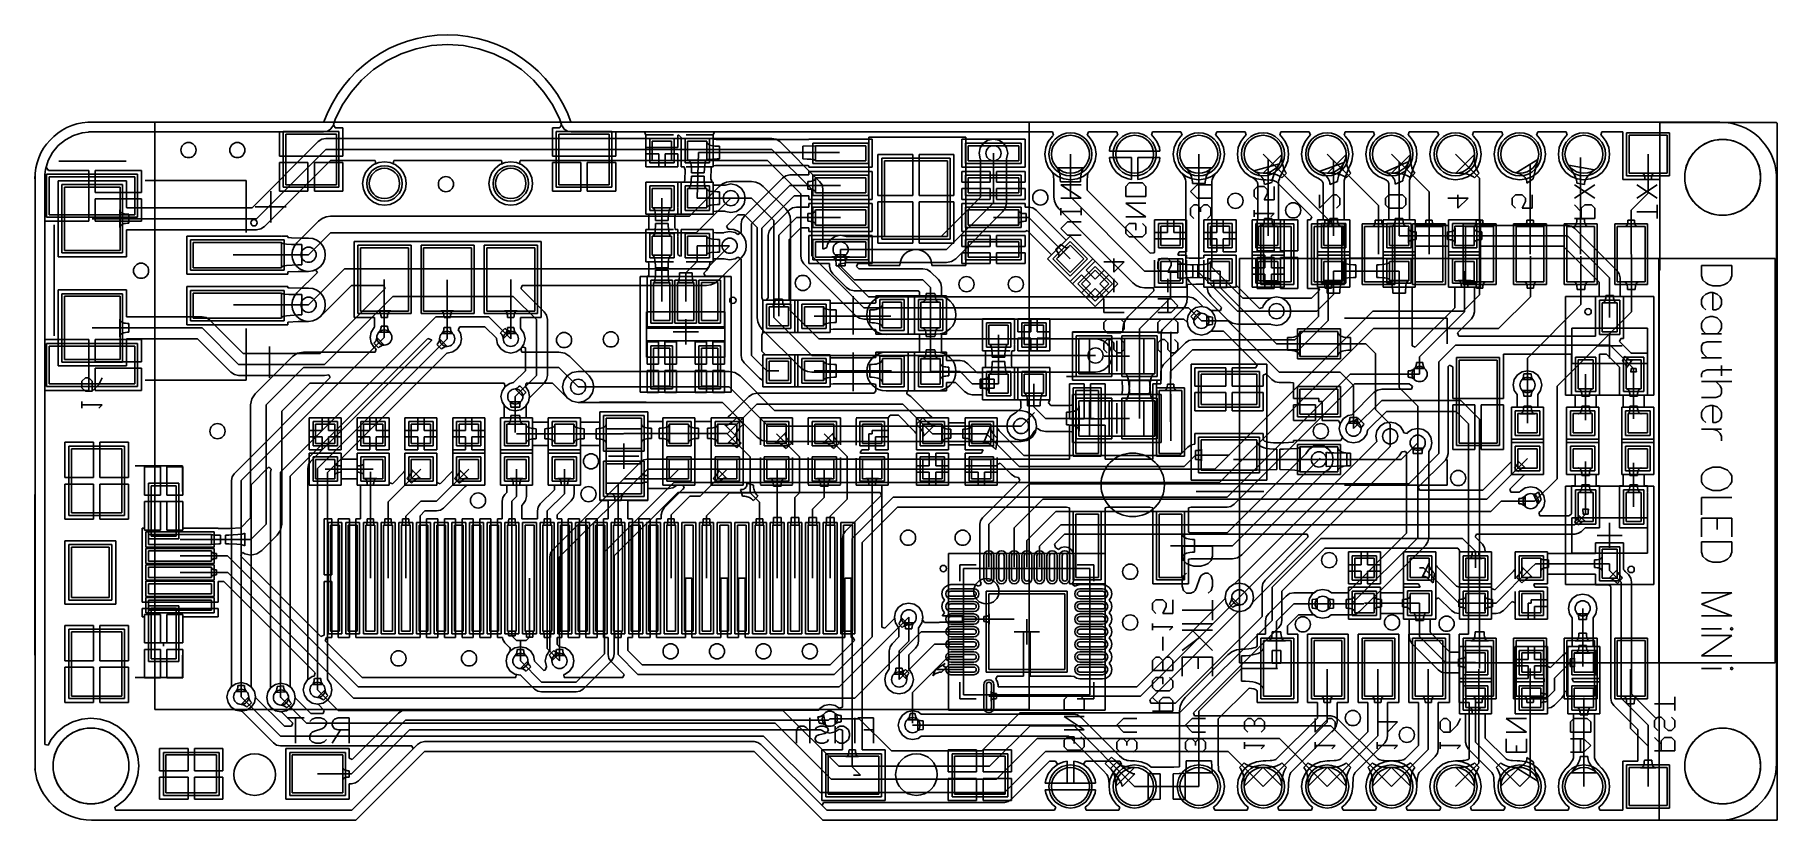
# Model space of a CAD drawing. Header units: millimetres. Extents: x 57.2 to 126.2, y 70.1 to 101.2.
import ezdxf

# ---------------------------------------------------------------- set-up
doc = ezdxf.new("R2010")
doc.units = ezdxf.units.MM
for name, color, linetype in [('BottomLayer', 5, 'Continuous'), ('BottomOverlay', 54, 'Continuous'), ('BottomPaste', 16, 'Continuous'), ('BottomSolder', 6, 'Continuous'), ('KeepOutLayer', 6, 'Continuous'), ('Mechanical13', 56, 'Continuous'), ('Mechanical15', 56, 'Continuous'), ('MultiLayer', 9, 'Continuous'), ('TopLayer', 1, 'Continuous'), ('TopOverlay', 2, 'Continuous'), ('TopPaste', 8, 'Continuous'), ('TopSolder', 216, 'Continuous')]:
    doc.layers.add(name, color=color, linetype=linetype)

# ---------------------------------------------------------------- blocks, each defined once
blk = doc.blocks.new('HDR1X10_B_1')
at = {"layer": 'BottomLayer'}
for p, q in [((-0.75, 0.75), (-0.75, -0.75)), ((0.75, 0.75), (-0.75, 0.75)), ((0.75, -0.75), (0.75, 0.75)), ((-0.75, -0.75), (0.75, -0.75))]:
    blk.add_line(p, q, dxfattribs=at)
for centre in [(2.54, 0), (5.08, 0), (7.62, 0), (10.16, 0), (12.7, 0), (15.24, 0), (17.78, 0), (20.32, 0), (22.86, 0)]:
    blk.add_circle(centre, 0.75, dxfattribs=at)
at = {"layer": 'BottomSolder'}
for p, q in [((-0.852, 0.852), (-0.852, -0.852)), ((0.852, 0.852), (-0.852, 0.852)), ((0.852, -0.852), (0.852, 0.852)), ((-0.852, -0.852), (0.852, -0.852))]:
    blk.add_line(p, q, dxfattribs=at)
for centre in [(2.54, 0), (5.08, 0), (7.62, 0), (10.16, 0), (12.7, 0), (15.24, 0), (17.78, 0), (20.32, 0), (22.86, 0)]:
    blk.add_circle(centre, 0.852, dxfattribs=at)
at = {"layer": 'MultiLayer'}
for p, q in [((-0.75, 0.75), (-0.75, -0.75)), ((0.75, 0.75), (-0.75, 0.75)), ((0.75, -0.75), (0.75, 0.75)), ((-0.75, -0.75), (0.75, -0.75))]:
    blk.add_line(p, q, dxfattribs=at)
for centre in [(2.54, 0), (5.08, 0), (7.62, 0), (10.16, 0), (12.7, 0), (15.24, 0), (17.78, 0), (20.32, 0), (22.86, 0)]:
    blk.add_circle(centre, 0.75, dxfattribs=at)
at = {"layer": 'TopLayer'}
for p, q in [((-0.75, 0.75), (-0.75, -0.75)), ((0.75, 0.75), (-0.75, 0.75)), ((0.75, -0.75), (0.75, 0.75)), ((-0.75, -0.75), (0.75, -0.75))]:
    blk.add_line(p, q, dxfattribs=at)
for centre in [(2.54, 0), (5.08, 0), (7.62, 0), (10.16, 0), (12.7, 0), (15.24, 0), (17.78, 0), (20.32, 0), (22.86, 0)]:
    blk.add_circle(centre, 0.75, dxfattribs=at)
at = {"layer": 'TopSolder'}
for p, q in [((-0.852, 0.852), (-0.852, -0.852)), ((0.852, 0.852), (-0.852, 0.852)), ((0.852, -0.852), (0.852, 0.852)), ((-0.852, -0.852), (0.852, -0.852))]:
    blk.add_line(p, q, dxfattribs=at)
for centre in [(2.54, 0), (5.08, 0), (7.62, 0), (10.16, 0), (12.7, 0), (15.24, 0), (17.78, 0), (20.32, 0), (22.86, 0)]:
    blk.add_circle(centre, 0.852, dxfattribs=at)
blk = doc.blocks.new('HDR1X10_B_2')
at = {"layer": 'BottomLayer'}
for p, q in [((-0.75, 0.75), (-0.75, -0.75)), ((0.75, 0.75), (-0.75, 0.75)), ((0.75, -0.75), (0.75, 0.75)), ((-0.75, -0.75), (0.75, -0.75))]:
    blk.add_line(p, q, dxfattribs=at)
for centre in [(2.54, 0), (5.08, 0), (7.62, 0), (10.16, 0), (12.7, 0), (15.24, 0), (17.78, 0), (20.32, 0), (22.86, 0)]:
    blk.add_circle(centre, 0.75, dxfattribs=at)
at = {"layer": 'BottomSolder'}
for p, q in [((-0.852, 0.852), (-0.852, -0.852)), ((0.852, 0.852), (-0.852, 0.852)), ((0.852, -0.852), (0.852, 0.852)), ((-0.852, -0.852), (0.852, -0.852))]:
    blk.add_line(p, q, dxfattribs=at)
for centre in [(2.54, 0), (5.08, 0), (7.62, 0), (10.16, 0), (12.7, 0), (15.24, 0), (17.78, 0), (20.32, 0), (22.86, 0)]:
    blk.add_circle(centre, 0.852, dxfattribs=at)
at = {"layer": 'MultiLayer'}
for p, q in [((-0.75, 0.75), (-0.75, -0.75)), ((0.75, 0.75), (-0.75, 0.75)), ((0.75, -0.75), (0.75, 0.75)), ((-0.75, -0.75), (0.75, -0.75))]:
    blk.add_line(p, q, dxfattribs=at)
for centre in [(2.54, 0), (5.08, 0), (7.62, 0), (10.16, 0), (12.7, 0), (15.24, 0), (17.78, 0), (20.32, 0), (22.86, 0)]:
    blk.add_circle(centre, 0.75, dxfattribs=at)
at = {"layer": 'TopLayer'}
for p, q in [((-0.75, 0.75), (-0.75, -0.75)), ((0.75, 0.75), (-0.75, 0.75)), ((0.75, -0.75), (0.75, 0.75)), ((-0.75, -0.75), (0.75, -0.75))]:
    blk.add_line(p, q, dxfattribs=at)
for centre in [(2.54, 0), (5.08, 0), (7.62, 0), (10.16, 0), (12.7, 0), (15.24, 0), (17.78, 0), (20.32, 0), (22.86, 0)]:
    blk.add_circle(centre, 0.75, dxfattribs=at)
at = {"layer": 'TopSolder'}
for p, q in [((-0.852, 0.852), (-0.852, -0.852)), ((0.852, 0.852), (-0.852, 0.852)), ((0.852, -0.852), (0.852, 0.852)), ((-0.852, -0.852), (0.852, -0.852))]:
    blk.add_line(p, q, dxfattribs=at)
for centre in [(2.54, 0), (5.08, 0), (7.62, 0), (10.16, 0), (12.7, 0), (15.24, 0), (17.78, 0), (20.32, 0), (22.86, 0)]:
    blk.add_circle(centre, 0.852, dxfattribs=at)
blk = doc.blocks.new('C0603_3')
at = {"layer": 'TopLayer'}
for p, q in [((-0.356, 0.559), (-0.356, -0.203)), ((0.406, 0.559), (-0.356, 0.559)), ((0.406, -0.203), (0.406, 0.559)), ((1.041, 0.559), (1.041, -0.203)), ((1.803, 0.559), (1.041, 0.559)), ((1.803, -0.203), (1.803, 0.559)), ((-0.356, -0.203), (0.406, -0.203)), ((1.041, -0.203), (1.803, -0.203))]:
    blk.add_line(p, q, dxfattribs=at)
at = {"layer": 'TopOverlay'}
for p, q in [((0.457, 0.813), (-0.61, 0.813)), ((-0.61, -0.457), (-0.61, 0.813)), ((2.032, 0.813), (0.965, 0.813)), ((2.057, -0.457), (2.057, 0.813)), ((0.457, -0.457), (-0.61, -0.457)), ((2.032, -0.457), (0.965, -0.457))]:
    blk.add_line(p, q, dxfattribs=at)
at = {"layer": 'TopPaste'}
for p, q in [((-0.356, 0.559), (-0.356, -0.203)), ((0.406, 0.559), (-0.356, 0.559)), ((0.406, -0.203), (0.406, 0.559)), ((1.041, 0.559), (1.041, -0.203)), ((1.803, 0.559), (1.041, 0.559)), ((1.803, -0.203), (1.803, 0.559)), ((-0.356, -0.203), (0.406, -0.203)), ((1.041, -0.203), (1.803, -0.203))]:
    blk.add_line(p, q, dxfattribs=at)
at = {"layer": 'TopSolder'}
for p, q in [((-0.457, 0.66), (-0.457, -0.305)), ((0.508, 0.66), (-0.457, 0.66)), ((0.508, -0.305), (0.508, 0.66)), ((0.94, 0.66), (0.94, -0.305)), ((1.905, 0.66), (0.94, 0.66)), ((1.905, -0.305), (1.905, 0.66)), ((-0.457, -0.305), (0.508, -0.305)), ((0.94, -0.305), (1.905, -0.305))]:
    blk.add_line(p, q, dxfattribs=at)
blk = doc.blocks.new('C0603_4')
at = {"layer": 'TopLayer'}
for p, q in [((-0.356, 0.559), (-0.356, -0.203)), ((0.406, 0.559), (-0.356, 0.559)), ((0.406, -0.203), (0.406, 0.559)), ((1.041, 0.559), (1.041, -0.203)), ((1.803, 0.559), (1.041, 0.559)), ((1.803, -0.203), (1.803, 0.559)), ((-0.356, -0.203), (0.406, -0.203)), ((1.041, -0.203), (1.803, -0.203))]:
    blk.add_line(p, q, dxfattribs=at)
at = {"layer": 'TopOverlay'}
for p, q in [((0.457, 0.813), (-0.61, 0.813)), ((-0.61, -0.457), (-0.61, 0.813)), ((2.032, 0.813), (0.965, 0.813)), ((2.057, -0.457), (2.057, 0.813)), ((0.457, -0.457), (-0.61, -0.457)), ((2.032, -0.457), (0.965, -0.457))]:
    blk.add_line(p, q, dxfattribs=at)
at = {"layer": 'TopPaste'}
for p, q in [((-0.356, 0.559), (-0.356, -0.203)), ((0.406, 0.559), (-0.356, 0.559)), ((0.406, -0.203), (0.406, 0.559)), ((1.041, 0.559), (1.041, -0.203)), ((1.803, 0.559), (1.041, 0.559)), ((1.803, -0.203), (1.803, 0.559)), ((-0.356, -0.203), (0.406, -0.203)), ((1.041, -0.203), (1.803, -0.203))]:
    blk.add_line(p, q, dxfattribs=at)
at = {"layer": 'TopSolder'}
for p, q in [((-0.457, 0.66), (-0.457, -0.305)), ((0.508, 0.66), (-0.457, 0.66)), ((0.508, -0.305), (0.508, 0.66)), ((0.94, 0.66), (0.94, -0.305)), ((1.905, 0.66), (0.94, 0.66)), ((1.905, -0.305), (1.905, 0.66)), ((-0.457, -0.305), (0.508, -0.305)), ((0.94, -0.305), (1.905, -0.305))]:
    blk.add_line(p, q, dxfattribs=at)
blk = doc.blocks.new('C0603_5')
at = {"layer": 'TopLayer'}
for p, q in [((-0.356, 0.559), (-0.356, -0.203)), ((0.406, 0.559), (-0.356, 0.559)), ((0.406, -0.203), (0.406, 0.559)), ((1.041, 0.559), (1.041, -0.203)), ((1.803, 0.559), (1.041, 0.559)), ((1.803, -0.203), (1.803, 0.559)), ((-0.356, -0.203), (0.406, -0.203)), ((1.041, -0.203), (1.803, -0.203))]:
    blk.add_line(p, q, dxfattribs=at)
at = {"layer": 'TopOverlay'}
for p, q in [((-0.61, 0.813), (0.457, 0.813)), ((-0.61, 0.813), (-0.61, -0.457)), ((0.965, 0.813), (2.032, 0.813)), ((2.057, 0.813), (2.057, -0.457)), ((-0.61, -0.457), (0.457, -0.457)), ((0.965, -0.457), (2.032, -0.457))]:
    blk.add_line(p, q, dxfattribs=at)
at = {"layer": 'TopPaste'}
for p, q in [((-0.356, 0.559), (-0.356, -0.203)), ((0.406, 0.559), (-0.356, 0.559)), ((0.406, -0.203), (0.406, 0.559)), ((1.041, 0.559), (1.041, -0.203)), ((1.803, 0.559), (1.041, 0.559)), ((1.803, -0.203), (1.803, 0.559)), ((-0.356, -0.203), (0.406, -0.203)), ((1.041, -0.203), (1.803, -0.203))]:
    blk.add_line(p, q, dxfattribs=at)
at = {"layer": 'TopSolder'}
for p, q in [((-0.457, 0.66), (-0.457, -0.305)), ((0.508, 0.66), (-0.457, 0.66)), ((0.508, -0.305), (0.508, 0.66)), ((0.94, 0.66), (0.94, -0.305)), ((1.905, 0.66), (0.94, 0.66)), ((1.905, -0.305), (1.905, 0.66)), ((-0.457, -0.305), (0.508, -0.305)), ((0.94, -0.305), (1.905, -0.305))]:
    blk.add_line(p, q, dxfattribs=at)
blk = doc.blocks.new('C0603_6')
at = {"layer": 'TopLayer'}
for p, q in [((-0.356, 0.559), (-0.356, -0.203)), ((0.406, 0.559), (-0.356, 0.559)), ((0.406, -0.203), (0.406, 0.559)), ((1.041, 0.559), (1.041, -0.203)), ((1.803, 0.559), (1.041, 0.559)), ((1.803, -0.203), (1.803, 0.559)), ((-0.356, -0.203), (0.406, -0.203)), ((1.041, -0.203), (1.803, -0.203))]:
    blk.add_line(p, q, dxfattribs=at)
at = {"layer": 'TopOverlay'}
for p, q in [((-0.61, 0.813), (0.457, 0.813)), ((-0.61, 0.813), (-0.61, -0.457)), ((0.965, 0.813), (2.032, 0.813)), ((2.057, 0.813), (2.057, -0.457)), ((-0.61, -0.457), (0.457, -0.457)), ((0.965, -0.457), (2.032, -0.457))]:
    blk.add_line(p, q, dxfattribs=at)
at = {"layer": 'TopPaste'}
for p, q in [((-0.356, 0.559), (-0.356, -0.203)), ((0.406, 0.559), (-0.356, 0.559)), ((0.406, -0.203), (0.406, 0.559)), ((1.041, 0.559), (1.041, -0.203)), ((1.803, 0.559), (1.041, 0.559)), ((1.803, -0.203), (1.803, 0.559)), ((-0.356, -0.203), (0.406, -0.203)), ((1.041, -0.203), (1.803, -0.203))]:
    blk.add_line(p, q, dxfattribs=at)
at = {"layer": 'TopSolder'}
for p, q in [((-0.457, 0.66), (-0.457, -0.305)), ((0.508, 0.66), (-0.457, 0.66)), ((0.508, -0.305), (0.508, 0.66)), ((0.94, 0.66), (0.94, -0.305)), ((1.905, 0.66), (0.94, 0.66)), ((1.905, -0.305), (1.905, 0.66)), ((-0.457, -0.305), (0.508, -0.305)), ((0.94, -0.305), (1.905, -0.305))]:
    blk.add_line(p, q, dxfattribs=at)
blk = doc.blocks.new('C0603_7')
at = {"layer": 'TopLayer'}
for p, q in [((-0.356, 0.559), (-0.356, -0.203)), ((0.406, 0.559), (-0.356, 0.559)), ((0.406, -0.203), (0.406, 0.559)), ((1.041, 0.559), (1.041, -0.203)), ((1.803, 0.559), (1.041, 0.559)), ((1.803, -0.203), (1.803, 0.559)), ((-0.356, -0.203), (0.406, -0.203)), ((1.041, -0.203), (1.803, -0.203))]:
    blk.add_line(p, q, dxfattribs=at)
at = {"layer": 'TopOverlay'}
for p, q in [((-0.61, 0.813), (0.457, 0.813)), ((-0.61, 0.813), (-0.61, -0.457)), ((0.965, 0.813), (2.032, 0.813)), ((2.057, 0.813), (2.057, -0.457)), ((-0.61, -0.457), (0.457, -0.457)), ((0.965, -0.457), (2.032, -0.457))]:
    blk.add_line(p, q, dxfattribs=at)
at = {"layer": 'TopPaste'}
for p, q in [((-0.356, 0.559), (-0.356, -0.203)), ((0.406, 0.559), (-0.356, 0.559)), ((0.406, -0.203), (0.406, 0.559)), ((1.041, 0.559), (1.041, -0.203)), ((1.803, 0.559), (1.041, 0.559)), ((1.803, -0.203), (1.803, 0.559)), ((-0.356, -0.203), (0.406, -0.203)), ((1.041, -0.203), (1.803, -0.203))]:
    blk.add_line(p, q, dxfattribs=at)
at = {"layer": 'TopSolder'}
for p, q in [((-0.457, 0.66), (-0.457, -0.305)), ((0.508, 0.66), (-0.457, 0.66)), ((0.508, -0.305), (0.508, 0.66)), ((0.94, 0.66), (0.94, -0.305)), ((1.905, 0.66), (0.94, 0.66)), ((1.905, -0.305), (1.905, 0.66)), ((-0.457, -0.305), (0.508, -0.305)), ((0.94, -0.305), (1.905, -0.305))]:
    blk.add_line(p, q, dxfattribs=at)
blk = doc.blocks.new('C0603_8')
at = {"layer": 'TopLayer'}
for p, q in [((-0.356, 0.559), (-0.356, -0.203)), ((0.406, 0.559), (-0.356, 0.559)), ((0.406, -0.203), (0.406, 0.559)), ((1.041, 0.559), (1.041, -0.203)), ((1.803, 0.559), (1.041, 0.559)), ((1.803, -0.203), (1.803, 0.559)), ((-0.356, -0.203), (0.406, -0.203)), ((1.041, -0.203), (1.803, -0.203))]:
    blk.add_line(p, q, dxfattribs=at)
at = {"layer": 'TopOverlay'}
for p, q in [((-0.61, 0.813), (0.457, 0.813)), ((-0.61, 0.813), (-0.61, -0.457)), ((0.965, 0.813), (2.032, 0.813)), ((2.057, 0.813), (2.057, -0.457)), ((-0.61, -0.457), (0.457, -0.457)), ((0.965, -0.457), (2.032, -0.457))]:
    blk.add_line(p, q, dxfattribs=at)
at = {"layer": 'TopPaste'}
for p, q in [((-0.356, 0.559), (-0.356, -0.203)), ((0.406, 0.559), (-0.356, 0.559)), ((0.406, -0.203), (0.406, 0.559)), ((1.041, 0.559), (1.041, -0.203)), ((1.803, 0.559), (1.041, 0.559)), ((1.803, -0.203), (1.803, 0.559)), ((-0.356, -0.203), (0.406, -0.203)), ((1.041, -0.203), (1.803, -0.203))]:
    blk.add_line(p, q, dxfattribs=at)
at = {"layer": 'TopSolder'}
for p, q in [((-0.457, 0.66), (-0.457, -0.305)), ((0.508, 0.66), (-0.457, 0.66)), ((0.508, -0.305), (0.508, 0.66)), ((0.94, 0.66), (0.94, -0.305)), ((1.905, 0.66), (0.94, 0.66)), ((1.905, -0.305), (1.905, 0.66)), ((-0.457, -0.305), (0.508, -0.305)), ((0.94, -0.305), (1.905, -0.305))]:
    blk.add_line(p, q, dxfattribs=at)
blk = doc.blocks.new('C0603_9')
at = {"layer": 'TopLayer'}
for p, q in [((-0.356, 0.559), (-0.356, -0.203)), ((0.406, 0.559), (-0.356, 0.559)), ((0.406, -0.203), (0.406, 0.559)), ((1.041, 0.559), (1.041, -0.203)), ((1.803, 0.559), (1.041, 0.559)), ((1.803, -0.203), (1.803, 0.559)), ((-0.356, -0.203), (0.406, -0.203)), ((1.041, -0.203), (1.803, -0.203))]:
    blk.add_line(p, q, dxfattribs=at)
at = {"layer": 'TopOverlay'}
for p, q in [((0.457, 0.813), (-0.61, 0.813)), ((-0.61, -0.457), (-0.61, 0.813)), ((2.032, 0.813), (0.965, 0.813)), ((2.057, -0.457), (2.057, 0.813)), ((0.457, -0.457), (-0.61, -0.457)), ((2.032, -0.457), (0.965, -0.457))]:
    blk.add_line(p, q, dxfattribs=at)
at = {"layer": 'TopPaste'}
for p, q in [((-0.356, 0.559), (-0.356, -0.203)), ((0.406, 0.559), (-0.356, 0.559)), ((0.406, -0.203), (0.406, 0.559)), ((1.041, 0.559), (1.041, -0.203)), ((1.803, 0.559), (1.041, 0.559)), ((1.803, -0.203), (1.803, 0.559)), ((-0.356, -0.203), (0.406, -0.203)), ((1.041, -0.203), (1.803, -0.203))]:
    blk.add_line(p, q, dxfattribs=at)
at = {"layer": 'TopSolder'}
for p, q in [((-0.457, 0.66), (-0.457, -0.305)), ((0.508, 0.66), (-0.457, 0.66)), ((0.508, -0.305), (0.508, 0.66)), ((0.94, 0.66), (0.94, -0.305)), ((1.905, 0.66), (0.94, 0.66)), ((1.905, -0.305), (1.905, 0.66)), ((-0.457, -0.305), (0.508, -0.305)), ((0.94, -0.305), (1.905, -0.305))]:
    blk.add_line(p, q, dxfattribs=at)
blk = doc.blocks.new('C0603_10')
at = {"layer": 'TopLayer'}
for p, q in [((-0.356, 0.559), (-0.356, -0.203)), ((0.406, 0.559), (-0.356, 0.559)), ((0.406, -0.203), (0.406, 0.559)), ((1.041, 0.559), (1.041, -0.203)), ((1.803, 0.559), (1.041, 0.559)), ((1.803, -0.203), (1.803, 0.559)), ((-0.356, -0.203), (0.406, -0.203)), ((1.041, -0.203), (1.803, -0.203))]:
    blk.add_line(p, q, dxfattribs=at)
at = {"layer": 'TopOverlay'}
for p, q in [((0.457, 0.813), (-0.61, 0.813)), ((-0.61, -0.457), (-0.61, 0.813)), ((2.032, 0.813), (0.965, 0.813)), ((2.057, -0.457), (2.057, 0.813)), ((0.457, -0.457), (-0.61, -0.457)), ((2.032, -0.457), (0.965, -0.457))]:
    blk.add_line(p, q, dxfattribs=at)
at = {"layer": 'TopPaste'}
for p, q in [((-0.356, 0.559), (-0.356, -0.203)), ((0.406, 0.559), (-0.356, 0.559)), ((0.406, -0.203), (0.406, 0.559)), ((1.041, 0.559), (1.041, -0.203)), ((1.803, 0.559), (1.041, 0.559)), ((1.803, -0.203), (1.803, 0.559)), ((-0.356, -0.203), (0.406, -0.203)), ((1.041, -0.203), (1.803, -0.203))]:
    blk.add_line(p, q, dxfattribs=at)
at = {"layer": 'TopSolder'}
for p, q in [((-0.457, 0.66), (-0.457, -0.305)), ((0.508, 0.66), (-0.457, 0.66)), ((0.508, -0.305), (0.508, 0.66)), ((0.94, 0.66), (0.94, -0.305)), ((1.905, 0.66), (0.94, 0.66)), ((1.905, -0.305), (1.905, 0.66)), ((-0.457, -0.305), (0.508, -0.305)), ((0.94, -0.305), (1.905, -0.305))]:
    blk.add_line(p, q, dxfattribs=at)
blk = doc.blocks.new('C0603_11')
at = {"layer": 'TopLayer'}
for p, q in [((-0.356, 0.559), (-0.356, -0.203)), ((0.406, 0.559), (-0.356, 0.559)), ((0.406, -0.203), (0.406, 0.559)), ((1.041, 0.559), (1.041, -0.203)), ((1.803, 0.559), (1.041, 0.559)), ((1.803, -0.203), (1.803, 0.559)), ((-0.356, -0.203), (0.406, -0.203)), ((1.041, -0.203), (1.803, -0.203))]:
    blk.add_line(p, q, dxfattribs=at)
at = {"layer": 'TopOverlay'}
for p, q in [((-0.61, 0.813), (0.457, 0.813)), ((-0.61, 0.813), (-0.61, -0.457)), ((0.965, 0.813), (2.032, 0.813)), ((2.057, 0.813), (2.057, -0.457)), ((-0.61, -0.457), (0.457, -0.457)), ((0.965, -0.457), (2.032, -0.457))]:
    blk.add_line(p, q, dxfattribs=at)
at = {"layer": 'TopPaste'}
for p, q in [((-0.356, 0.559), (-0.356, -0.203)), ((0.406, 0.559), (-0.356, 0.559)), ((0.406, -0.203), (0.406, 0.559)), ((1.041, 0.559), (1.041, -0.203)), ((1.803, 0.559), (1.041, 0.559)), ((1.803, -0.203), (1.803, 0.559)), ((-0.356, -0.203), (0.406, -0.203)), ((1.041, -0.203), (1.803, -0.203))]:
    blk.add_line(p, q, dxfattribs=at)
at = {"layer": 'TopSolder'}
for p, q in [((-0.457, 0.66), (-0.457, -0.305)), ((0.508, 0.66), (-0.457, 0.66)), ((0.508, -0.305), (0.508, 0.66)), ((0.94, 0.66), (0.94, -0.305)), ((1.905, 0.66), (0.94, 0.66)), ((1.905, -0.305), (1.905, 0.66)), ((-0.457, -0.305), (0.508, -0.305)), ((0.94, -0.305), (1.905, -0.305))]:
    blk.add_line(p, q, dxfattribs=at)
blk = doc.blocks.new('C3528_12')
at = {"layer": 'TopLayer'}
for p, q in [((-1.9, 1.1), (-1.9, -1.1)), ((-0.7, 1.1), (-1.9, 1.1)), ((-0.7, -1.1), (-0.7, 1.1)), ((0.7, 1.1), (0.7, -1.1)), ((1.9, 1.1), (0.7, 1.1)), ((1.9, -1.1), (1.9, 1.1)), ((-1.9, -1.1), (-0.7, -1.1)), ((0.7, -1.1), (1.9, -1.1))]:
    blk.add_line(p, q, dxfattribs=at)
at = {"layer": 'TopOverlay'}
for p, q in [((-2.3, 1.5), (-2.3, 0)), ((-2.3, 1.5), (2.3, 1.5)), ((2.3, 1.5), (2.3, -1.5)), ((-2.743, 1.295), (-2.743, -1.372)), ((-2.3, 0), (-2.3, -1.5)), ((-2.3, -1.5), (2.3, -1.5))]:
    blk.add_line(p, q, dxfattribs=at)
at = {"layer": 'TopPaste'}
for p, q in [((-1.9, 1.1), (-1.9, -1.1)), ((-0.7, 1.1), (-1.9, 1.1)), ((-0.7, -1.1), (-0.7, 1.1)), ((0.7, 1.1), (0.7, -1.1)), ((1.9, 1.1), (0.7, 1.1)), ((1.9, -1.1), (1.9, 1.1)), ((-1.9, -1.1), (-0.7, -1.1)), ((0.7, -1.1), (1.9, -1.1))]:
    blk.add_line(p, q, dxfattribs=at)
at = {"layer": 'TopSolder'}
for p, q in [((-2.002, 1.202), (-2.002, -1.202)), ((-0.598, 1.202), (-2.002, 1.202)), ((-0.598, -1.202), (-0.598, 1.202)), ((0.598, 1.202), (0.598, -1.202)), ((2.002, 1.202), (0.598, 1.202)), ((2.002, -1.202), (2.002, 1.202)), ((-2.002, -1.202), (-0.598, -1.202)), ((0.598, -1.202), (2.002, -1.202))]:
    blk.add_line(p, q, dxfattribs=at)
blk = doc.blocks.new('C0603_13')
at = {"layer": 'TopLayer'}
for p, q in [((-0.356, 0.559), (-0.356, -0.203)), ((0.406, 0.559), (-0.356, 0.559)), ((0.406, -0.203), (0.406, 0.559)), ((1.041, 0.559), (1.041, -0.203)), ((1.803, 0.559), (1.041, 0.559)), ((1.803, -0.203), (1.803, 0.559)), ((-0.356, -0.203), (0.406, -0.203)), ((1.041, -0.203), (1.803, -0.203))]:
    blk.add_line(p, q, dxfattribs=at)
at = {"layer": 'TopOverlay'}
for p, q in [((-0.61, 0.813), (0.457, 0.813)), ((-0.61, 0.813), (-0.61, -0.457)), ((0.965, 0.813), (2.032, 0.813)), ((2.057, 0.813), (2.057, -0.457)), ((-0.61, -0.457), (0.457, -0.457)), ((0.965, -0.457), (2.032, -0.457))]:
    blk.add_line(p, q, dxfattribs=at)
at = {"layer": 'TopPaste'}
for p, q in [((-0.356, 0.559), (-0.356, -0.203)), ((0.406, 0.559), (-0.356, 0.559)), ((0.406, -0.203), (0.406, 0.559)), ((1.041, 0.559), (1.041, -0.203)), ((1.803, 0.559), (1.041, 0.559)), ((1.803, -0.203), (1.803, 0.559)), ((-0.356, -0.203), (0.406, -0.203)), ((1.041, -0.203), (1.803, -0.203))]:
    blk.add_line(p, q, dxfattribs=at)
at = {"layer": 'TopSolder'}
for p, q in [((-0.457, 0.66), (-0.457, -0.305)), ((0.508, 0.66), (-0.457, 0.66)), ((0.508, -0.305), (0.508, 0.66)), ((0.94, 0.66), (0.94, -0.305)), ((1.905, 0.66), (0.94, 0.66)), ((1.905, -0.305), (1.905, 0.66)), ((-0.457, -0.305), (0.508, -0.305)), ((0.94, -0.305), (1.905, -0.305))]:
    blk.add_line(p, q, dxfattribs=at)
blk = doc.blocks.new('C0603_14')
at = {"layer": 'TopLayer'}
for p, q in [((-0.356, 0.559), (-0.356, -0.203)), ((0.406, 0.559), (-0.356, 0.559)), ((0.406, -0.203), (0.406, 0.559)), ((1.041, 0.559), (1.041, -0.203)), ((1.803, 0.559), (1.041, 0.559)), ((1.803, -0.203), (1.803, 0.559)), ((-0.356, -0.203), (0.406, -0.203)), ((1.041, -0.203), (1.803, -0.203))]:
    blk.add_line(p, q, dxfattribs=at)
at = {"layer": 'TopOverlay'}
for p, q in [((0.457, 0.813), (-0.61, 0.813)), ((-0.61, -0.457), (-0.61, 0.813)), ((2.032, 0.813), (0.965, 0.813)), ((2.057, -0.457), (2.057, 0.813)), ((0.457, -0.457), (-0.61, -0.457)), ((2.032, -0.457), (0.965, -0.457))]:
    blk.add_line(p, q, dxfattribs=at)
at = {"layer": 'TopPaste'}
for p, q in [((-0.356, 0.559), (-0.356, -0.203)), ((0.406, 0.559), (-0.356, 0.559)), ((0.406, -0.203), (0.406, 0.559)), ((1.041, 0.559), (1.041, -0.203)), ((1.803, 0.559), (1.041, 0.559)), ((1.803, -0.203), (1.803, 0.559)), ((-0.356, -0.203), (0.406, -0.203)), ((1.041, -0.203), (1.803, -0.203))]:
    blk.add_line(p, q, dxfattribs=at)
at = {"layer": 'TopSolder'}
for p, q in [((-0.457, 0.66), (-0.457, -0.305)), ((0.508, 0.66), (-0.457, 0.66)), ((0.508, -0.305), (0.508, 0.66)), ((0.94, 0.66), (0.94, -0.305)), ((1.905, 0.66), (0.94, 0.66)), ((1.905, -0.305), (1.905, 0.66)), ((-0.457, -0.305), (0.508, -0.305)), ((0.94, -0.305), (1.905, -0.305))]:
    blk.add_line(p, q, dxfattribs=at)
blk = doc.blocks.new('C0603_15')
at = {"layer": 'TopLayer'}
for p, q in [((-0.356, 0.559), (-0.356, -0.203)), ((0.406, 0.559), (-0.356, 0.559)), ((0.406, -0.203), (0.406, 0.559)), ((1.041, 0.559), (1.041, -0.203)), ((1.803, 0.559), (1.041, 0.559)), ((1.803, -0.203), (1.803, 0.559)), ((-0.356, -0.203), (0.406, -0.203)), ((1.041, -0.203), (1.803, -0.203))]:
    blk.add_line(p, q, dxfattribs=at)
at = {"layer": 'TopOverlay'}
for p, q in [((-0.61, 0.813), (0.457, 0.813)), ((-0.61, 0.813), (-0.61, -0.457)), ((0.965, 0.813), (2.032, 0.813)), ((2.057, 0.813), (2.057, -0.457)), ((0.457, -0.457), (-0.61, -0.457)), ((0.965, -0.457), (2.032, -0.457))]:
    blk.add_line(p, q, dxfattribs=at)
at = {"layer": 'TopPaste'}
for p, q in [((-0.356, 0.559), (-0.356, -0.203)), ((0.406, 0.559), (-0.356, 0.559)), ((0.406, -0.203), (0.406, 0.559)), ((1.041, 0.559), (1.041, -0.203)), ((1.803, 0.559), (1.041, 0.559)), ((1.803, -0.203), (1.803, 0.559)), ((-0.356, -0.203), (0.406, -0.203)), ((1.041, -0.203), (1.803, -0.203))]:
    blk.add_line(p, q, dxfattribs=at)
at = {"layer": 'TopSolder'}
for p, q in [((-0.457, 0.66), (-0.457, -0.305)), ((0.508, 0.66), (-0.457, 0.66)), ((0.508, -0.305), (0.508, 0.66)), ((0.94, 0.66), (0.94, -0.305)), ((1.905, 0.66), (0.94, 0.66)), ((1.905, -0.305), (1.905, 0.66)), ((-0.457, -0.305), (0.508, -0.305)), ((0.94, -0.305), (1.905, -0.305))]:
    blk.add_line(p, q, dxfattribs=at)
blk = doc.blocks.new('C0603_16')
at = {"layer": 'TopLayer'}
for p, q in [((-0.356, 0.559), (-0.356, -0.203)), ((0.406, 0.559), (-0.356, 0.559)), ((0.406, -0.203), (0.406, 0.559)), ((1.041, 0.559), (1.041, -0.203)), ((1.803, 0.559), (1.041, 0.559)), ((1.803, -0.203), (1.803, 0.559)), ((-0.356, -0.203), (0.406, -0.203)), ((1.041, -0.203), (1.803, -0.203))]:
    blk.add_line(p, q, dxfattribs=at)
at = {"layer": 'TopOverlay'}
for p, q in [((0.457, 0.813), (-0.61, 0.813)), ((-0.61, 0.813), (-0.61, -0.457)), ((2.032, 0.813), (0.965, 0.813)), ((2.057, 0.813), (2.057, -0.457)), ((0.457, -0.457), (-0.61, -0.457)), ((2.032, -0.457), (0.965, -0.457))]:
    blk.add_line(p, q, dxfattribs=at)
at = {"layer": 'TopPaste'}
for p, q in [((-0.356, 0.559), (-0.356, -0.203)), ((0.406, 0.559), (-0.356, 0.559)), ((0.406, -0.203), (0.406, 0.559)), ((1.041, 0.559), (1.041, -0.203)), ((1.803, 0.559), (1.041, 0.559)), ((1.803, -0.203), (1.803, 0.559)), ((-0.356, -0.203), (0.406, -0.203)), ((1.041, -0.203), (1.803, -0.203))]:
    blk.add_line(p, q, dxfattribs=at)
at = {"layer": 'TopSolder'}
for p, q in [((-0.457, 0.66), (-0.457, -0.305)), ((0.508, 0.66), (-0.457, 0.66)), ((0.508, -0.305), (0.508, 0.66)), ((0.94, 0.66), (0.94, -0.305)), ((1.905, 0.66), (0.94, 0.66)), ((1.905, -0.305), (1.905, 0.66)), ((-0.457, -0.305), (0.508, -0.305)), ((0.94, -0.305), (1.905, -0.305))]:
    blk.add_line(p, q, dxfattribs=at)
blk = doc.blocks.new('C0603_17')
at = {"layer": 'TopLayer'}
for p, q in [((-0.356, 0.559), (-0.356, -0.203)), ((0.406, 0.559), (-0.356, 0.559)), ((0.406, -0.203), (0.406, 0.559)), ((1.041, 0.559), (1.041, -0.203)), ((1.803, 0.559), (1.041, 0.559)), ((1.803, -0.203), (1.803, 0.559)), ((-0.356, -0.203), (0.406, -0.203)), ((1.041, -0.203), (1.803, -0.203))]:
    blk.add_line(p, q, dxfattribs=at)
at = {"layer": 'TopOverlay'}
for p, q in [((0.457, 0.813), (-0.61, 0.813)), ((-0.61, 0.813), (-0.61, -0.457)), ((2.032, 0.813), (0.965, 0.813)), ((2.057, 0.813), (2.057, -0.457)), ((0.457, -0.457), (-0.61, -0.457)), ((2.032, -0.457), (0.965, -0.457))]:
    blk.add_line(p, q, dxfattribs=at)
at = {"layer": 'TopPaste'}
for p, q in [((-0.356, 0.559), (-0.356, -0.203)), ((0.406, 0.559), (-0.356, 0.559)), ((0.406, -0.203), (0.406, 0.559)), ((1.041, 0.559), (1.041, -0.203)), ((1.803, 0.559), (1.041, 0.559)), ((1.803, -0.203), (1.803, 0.559)), ((-0.356, -0.203), (0.406, -0.203)), ((1.041, -0.203), (1.803, -0.203))]:
    blk.add_line(p, q, dxfattribs=at)
at = {"layer": 'TopSolder'}
for p, q in [((-0.457, 0.66), (-0.457, -0.305)), ((0.508, 0.66), (-0.457, 0.66)), ((0.508, -0.305), (0.508, 0.66)), ((0.94, 0.66), (0.94, -0.305)), ((1.905, 0.66), (0.94, 0.66)), ((1.905, -0.305), (1.905, 0.66)), ((-0.457, -0.305), (0.508, -0.305)), ((0.94, -0.305), (1.905, -0.305))]:
    blk.add_line(p, q, dxfattribs=at)
blk = doc.blocks.new('C0603_18')
at = {"layer": 'TopLayer'}
for p, q in [((-0.356, 0.559), (-0.356, -0.203)), ((0.406, 0.559), (-0.356, 0.559)), ((0.406, -0.203), (0.406, 0.559)), ((1.041, 0.559), (1.041, -0.203)), ((1.803, 0.559), (1.041, 0.559)), ((1.803, -0.203), (1.803, 0.559)), ((-0.356, -0.203), (0.406, -0.203)), ((1.041, -0.203), (1.803, -0.203))]:
    blk.add_line(p, q, dxfattribs=at)
at = {"layer": 'TopOverlay'}
for p, q in [((0.457, 0.813), (-0.61, 0.813)), ((-0.61, 0.813), (-0.61, -0.457)), ((2.032, 0.813), (0.965, 0.813)), ((2.057, 0.813), (2.057, -0.457)), ((0.457, -0.457), (-0.61, -0.457)), ((2.032, -0.457), (0.965, -0.457))]:
    blk.add_line(p, q, dxfattribs=at)
at = {"layer": 'TopPaste'}
for p, q in [((-0.356, 0.559), (-0.356, -0.203)), ((0.406, 0.559), (-0.356, 0.559)), ((0.406, -0.203), (0.406, 0.559)), ((1.041, 0.559), (1.041, -0.203)), ((1.803, 0.559), (1.041, 0.559)), ((1.803, -0.203), (1.803, 0.559)), ((-0.356, -0.203), (0.406, -0.203)), ((1.041, -0.203), (1.803, -0.203))]:
    blk.add_line(p, q, dxfattribs=at)
at = {"layer": 'TopSolder'}
for p, q in [((-0.457, 0.66), (-0.457, -0.305)), ((0.508, 0.66), (-0.457, 0.66)), ((0.508, -0.305), (0.508, 0.66)), ((0.94, 0.66), (0.94, -0.305)), ((1.905, 0.66), (0.94, 0.66)), ((1.905, -0.305), (1.905, 0.66)), ((-0.457, -0.305), (0.508, -0.305)), ((0.94, -0.305), (1.905, -0.305))]:
    blk.add_line(p, q, dxfattribs=at)
blk = doc.blocks.new('1_4148_19')
at = {"layer": 'Mechanical13'}
for p, q in [((-0.257, -0.678), (-0.257, 0.722)), ((-0.257, 0.722), (1.893, 0.722)), ((1.893, -0.678), (1.893, 0.722)), ((-0.257, -0.678), (1.893, -0.678))]:
    blk.add_line(p, q, dxfattribs=at)
at = {"layer": 'Mechanical15'}
for p, q in [((-0.932, -0.928), (-0.932, 0.972)), ((-0.932, 0.972), (2.568, 0.972)), ((2.568, 0.972), (2.568, -0.928)), ((0.318, 0.022), (1.318, 0.022)), ((0.818, 0.522), (0.818, -0.478)), ((-0.932, -0.928), (2.568, -0.928))]:
    blk.add_line(p, q, dxfattribs=at)
at = {"layer": 'TopLayer'}
for p, q in [((0.518, 0.722), (-0.682, 0.722)), ((-0.682, 0.722), (-0.682, -0.678)), ((0.518, -0.678), (0.518, 0.722)), ((2.318, 0.722), (1.118, 0.722)), ((1.118, 0.722), (1.118, -0.678)), ((2.318, -0.678), (2.318, 0.722)), ((-0.682, -0.678), (0.518, -0.678)), ((1.118, -0.678), (2.318, -0.678))]:
    blk.add_line(p, q, dxfattribs=at)
at = {"layer": 'TopOverlay'}
for p, q in [((2.957, -0.867), (2.957, 0.983)), ((0.818, -0.578), (0.818, 0.622))]:
    blk.add_line(p, q, dxfattribs=at)
at = {"layer": 'TopPaste'}
for p, q in [((0.518, 0.722), (-0.682, 0.722)), ((-0.682, 0.722), (-0.682, -0.678)), ((0.518, -0.678), (0.518, 0.722)), ((2.318, 0.722), (1.118, 0.722)), ((1.118, 0.722), (1.118, -0.678)), ((2.318, -0.678), (2.318, 0.722)), ((-0.682, -0.678), (0.518, -0.678)), ((1.118, -0.678), (2.318, -0.678))]:
    blk.add_line(p, q, dxfattribs=at)
at = {"layer": 'TopSolder'}
for p, q in [((0.62, 0.824), (-0.784, 0.824)), ((-0.784, 0.824), (-0.784, -0.78)), ((0.62, -0.78), (0.62, 0.824)), ((2.42, 0.824), (1.016, 0.824)), ((1.016, 0.824), (1.016, -0.78)), ((2.42, -0.78), (2.42, 0.824)), ((-0.784, -0.78), (0.62, -0.78)), ((1.016, -0.78), (2.42, -0.78))]:
    blk.add_line(p, q, dxfattribs=at)
blk = doc.blocks.new('1_4148_20')
at = {"layer": 'Mechanical13'}
for p, q in [((-0.257, 0.722), (-0.257, -0.678)), ((1.893, 0.722), (-0.257, 0.722)), ((1.893, 0.722), (1.893, -0.678)), ((-0.257, -0.678), (1.893, -0.678))]:
    blk.add_line(p, q, dxfattribs=at)
at = {"layer": 'Mechanical15'}
for p, q in [((-0.932, 0.972), (-0.932, -0.928)), ((-0.932, 0.972), (2.568, 0.972)), ((2.568, 0.972), (2.568, -0.928)), ((0.318, 0.022), (1.318, 0.022)), ((0.818, 0.522), (0.818, -0.478)), ((-0.932, -0.928), (2.568, -0.928))]:
    blk.add_line(p, q, dxfattribs=at)
at = {"layer": 'TopLayer'}
for p, q in [((0.518, 0.722), (-0.682, 0.722)), ((-0.682, 0.722), (-0.682, -0.678)), ((0.518, -0.678), (0.518, 0.722)), ((2.318, 0.722), (1.118, 0.722)), ((1.118, 0.722), (1.118, -0.678)), ((2.318, -0.678), (2.318, 0.722)), ((-0.682, -0.678), (0.518, -0.678)), ((1.118, -0.678), (2.318, -0.678))]:
    blk.add_line(p, q, dxfattribs=at)
at = {"layer": 'TopOverlay'}
for p, q in [((2.957, 0.983), (2.957, -0.867)), ((0.818, 0.622), (0.818, -0.578))]:
    blk.add_line(p, q, dxfattribs=at)
at = {"layer": 'TopPaste'}
for p, q in [((0.518, 0.722), (-0.682, 0.722)), ((-0.682, 0.722), (-0.682, -0.678)), ((0.518, -0.678), (0.518, 0.722)), ((2.318, 0.722), (1.118, 0.722)), ((1.118, 0.722), (1.118, -0.678)), ((2.318, -0.678), (2.318, 0.722)), ((-0.682, -0.678), (0.518, -0.678)), ((1.118, -0.678), (2.318, -0.678))]:
    blk.add_line(p, q, dxfattribs=at)
at = {"layer": 'TopSolder'}
for p, q in [((0.62, 0.824), (-0.784, 0.824)), ((-0.784, 0.824), (-0.784, -0.78)), ((0.62, -0.78), (0.62, 0.824)), ((2.42, 0.824), (1.016, 0.824)), ((1.016, 0.824), (1.016, -0.78)), ((2.42, -0.78), (2.42, 0.824)), ((-0.784, -0.78), (0.62, -0.78)), ((1.016, -0.78), (2.42, -0.78))]:
    blk.add_line(p, q, dxfattribs=at)
blk = doc.blocks.new('1_4148_21')
at = {"layer": 'Mechanical13'}
for p, q in [((-0.257, 0.722), (-0.257, -0.678)), ((-0.257, 0.722), (1.893, 0.722)), ((1.893, -0.678), (1.893, 0.722)), ((-0.257, -0.678), (1.893, -0.678))]:
    blk.add_line(p, q, dxfattribs=at)
at = {"layer": 'Mechanical15'}
for p, q in [((-0.932, -0.928), (-0.932, 0.972)), ((-0.932, 0.972), (2.568, 0.972)), ((2.568, -0.928), (2.568, 0.972)), ((0.318, 0.022), (1.318, 0.022)), ((0.818, 0.522), (0.818, -0.478)), ((-0.932, -0.928), (2.568, -0.928))]:
    blk.add_line(p, q, dxfattribs=at)
at = {"layer": 'TopLayer'}
for p, q in [((0.518, 0.722), (-0.682, 0.722)), ((-0.682, 0.722), (-0.682, -0.678)), ((0.518, -0.678), (0.518, 0.722)), ((2.318, 0.722), (1.118, 0.722)), ((1.118, 0.722), (1.118, -0.678)), ((2.318, -0.678), (2.318, 0.722)), ((-0.682, -0.678), (0.518, -0.678)), ((1.118, -0.678), (2.318, -0.678))]:
    blk.add_line(p, q, dxfattribs=at)
at = {"layer": 'TopOverlay'}
for p, q in [((2.957, -0.867), (2.957, 0.983)), ((0.818, -0.578), (0.818, 0.622))]:
    blk.add_line(p, q, dxfattribs=at)
at = {"layer": 'TopPaste'}
for p, q in [((0.518, 0.722), (-0.682, 0.722)), ((-0.682, 0.722), (-0.682, -0.678)), ((0.518, -0.678), (0.518, 0.722)), ((2.318, 0.722), (1.118, 0.722)), ((1.118, 0.722), (1.118, -0.678)), ((2.318, -0.678), (2.318, 0.722)), ((-0.682, -0.678), (0.518, -0.678)), ((1.118, -0.678), (2.318, -0.678))]:
    blk.add_line(p, q, dxfattribs=at)
at = {"layer": 'TopSolder'}
for p, q in [((0.62, 0.824), (-0.784, 0.824)), ((-0.784, 0.824), (-0.784, -0.78)), ((0.62, -0.78), (0.62, 0.824)), ((2.42, 0.824), (1.016, 0.824)), ((1.016, 0.824), (1.016, -0.78)), ((2.42, -0.78), (2.42, 0.824)), ((-0.784, -0.78), (0.62, -0.78)), ((1.016, -0.78), (2.42, -0.78))]:
    blk.add_line(p, q, dxfattribs=at)
blk = doc.blocks.new('__2812__B_22')
at = {"layer": 'BottomLayer'}
for p, q in [((-1.25, 3.75), (-1.25, 2.85)), ((1.25, 3.75), (-1.25, 3.75)), ((1.25, 2.85), (1.25, 3.75)), ((3.65, 3.75), (3.65, 2.85)), ((6.15, 3.75), (3.65, 3.75)), ((6.15, 2.85), (6.15, 3.75)), ((-1.25, 2.85), (1.25, 2.85)), ((3.65, 2.85), (6.15, 2.85)), ((-1.25, 0.45), (-1.25, -0.45)), ((1.25, 0.45), (-1.25, 0.45)), ((1.25, -0.45), (1.25, 0.45)), ((3.65, 0.45), (3.65, -0.45)), ((6.15, 0.45), (3.65, 0.45)), ((6.15, -0.45), (6.15, 0.45)), ((-1.25, -0.45), (1.25, -0.45)), ((3.65, -0.45), (6.15, -0.45))]:
    blk.add_line(p, q, dxfattribs=at)
at = {"layer": 'BottomOverlay'}
blk.add_line((6.706, 4.115), (6.706, 2.388), dxfattribs=at)
blk.add_circle((2.413, 1.499), 1.255, dxfattribs=at)
at = {"layer": 'BottomPaste'}
for p, q in [((-1.25, 3.75), (-1.25, 2.85)), ((1.25, 3.75), (-1.25, 3.75)), ((1.25, 2.85), (1.25, 3.75)), ((3.65, 3.75), (3.65, 2.85)), ((6.15, 3.75), (3.65, 3.75)), ((6.15, 2.85), (6.15, 3.75)), ((-1.25, 2.85), (1.25, 2.85)), ((3.65, 2.85), (6.15, 2.85)), ((-1.25, 0.45), (-1.25, -0.45)), ((1.25, 0.45), (-1.25, 0.45)), ((1.25, -0.45), (1.25, 0.45)), ((3.65, 0.45), (3.65, -0.45)), ((6.15, 0.45), (3.65, 0.45)), ((6.15, -0.45), (6.15, 0.45)), ((-1.25, -0.45), (1.25, -0.45)), ((3.65, -0.45), (6.15, -0.45))]:
    blk.add_line(p, q, dxfattribs=at)
at = {"layer": 'BottomSolder'}
for p, q in [((-1.352, 3.852), (-1.352, 2.748)), ((1.352, 3.852), (-1.352, 3.852)), ((1.352, 2.748), (1.352, 3.852)), ((3.548, 3.852), (3.548, 2.748)), ((6.252, 3.852), (3.548, 3.852)), ((6.252, 2.748), (6.252, 3.852)), ((-1.352, 2.748), (1.352, 2.748)), ((3.548, 2.748), (6.252, 2.748)), ((-1.352, 0.552), (-1.352, -0.552)), ((1.352, 0.552), (-1.352, 0.552)), ((1.352, -0.552), (1.352, 0.552)), ((3.548, 0.552), (3.548, -0.552)), ((6.252, 0.552), (3.548, 0.552)), ((6.252, -0.552), (6.252, 0.552)), ((-1.352, -0.552), (1.352, -0.552)), ((3.548, -0.552), (6.252, -0.552))]:
    blk.add_line(p, q, dxfattribs=at)
blk = doc.blocks.new('LED_23')
at = {"layer": 'TopLayer'}
for p, q in [((-1.143, 0.508), (-1.143, -0.508)), ((-0.381, 0.508), (-1.143, 0.508)), ((-0.381, -0.508), (-0.381, 0.508)), ((0.381, 0.508), (0.381, -0.508)), ((1.143, 0.508), (0.381, 0.508)), ((1.143, -0.508), (1.143, 0.508)), ((-1.143, -0.508), (-0.381, -0.508)), ((0.381, -0.508), (1.143, -0.508))]:
    blk.add_line(p, q, dxfattribs=at)
at = {"layer": 'TopOverlay'}
for p, q in [((-2.294, 0.497), (-2.294, 0.751)), ((-0.997, 0.762), (1.003, 0.762)), ((-2.294, -0.773), (-2.294, 0.497)), ((-0.997, -0.762), (1.003, -0.762))]:
    blk.add_line(p, q, dxfattribs=at)
for centre, start, end in [((-0.997, -0.004), 90, 270), ((1.003, 0.004), 270, 90)]:
    blk.add_arc(centre, 0.766, start, end, dxfattribs=at)
at = {"layer": 'TopPaste'}
for p, q in [((-1.143, 0.508), (-1.143, -0.508)), ((-0.381, 0.508), (-1.143, 0.508)), ((-0.381, -0.508), (-0.381, 0.508)), ((0.381, 0.508), (0.381, -0.508)), ((1.143, 0.508), (0.381, 0.508)), ((1.143, -0.508), (1.143, 0.508)), ((-1.143, -0.508), (-0.381, -0.508)), ((0.381, -0.508), (1.143, -0.508))]:
    blk.add_line(p, q, dxfattribs=at)
at = {"layer": 'TopSolder'}
for p, q in [((-1.245, 0.61), (-1.245, -0.61)), ((-0.279, 0.61), (-1.245, 0.61)), ((-0.279, -0.61), (-0.279, 0.61)), ((0.279, 0.61), (0.279, -0.61)), ((1.245, 0.61), (0.279, 0.61)), ((1.245, -0.61), (1.245, 0.61)), ((-1.245, -0.61), (-0.279, -0.61)), ((0.279, -0.61), (1.245, -0.61))]:
    blk.add_line(p, q, dxfattribs=at)
blk = doc.blocks.new('LED_24')
at = {"layer": 'TopLayer'}
for p, q in [((-1.143, 0.508), (-1.143, -0.508)), ((-0.381, 0.508), (-1.143, 0.508)), ((-0.381, -0.508), (-0.381, 0.508)), ((0.381, 0.508), (0.381, -0.508)), ((1.143, 0.508), (0.381, 0.508)), ((1.143, -0.508), (1.143, 0.508)), ((-1.143, -0.508), (-0.381, -0.508)), ((0.381, -0.508), (1.143, -0.508))]:
    blk.add_line(p, q, dxfattribs=at)
at = {"layer": 'TopOverlay'}
for p, q in [((-2.294, 0.497), (-2.294, 0.751)), ((-0.997, 0.762), (1.003, 0.762)), ((-2.294, -0.773), (-2.294, 0.497)), ((-0.997, -0.762), (1.003, -0.762))]:
    blk.add_line(p, q, dxfattribs=at)
for centre, start, end in [((-0.997, -0.004), 90, 270), ((1.003, 0.004), 270, 90)]:
    blk.add_arc(centre, 0.766, start, end, dxfattribs=at)
at = {"layer": 'TopPaste'}
for p, q in [((-1.143, 0.508), (-1.143, -0.508)), ((-0.381, 0.508), (-1.143, 0.508)), ((-0.381, -0.508), (-0.381, 0.508)), ((0.381, 0.508), (0.381, -0.508)), ((1.143, 0.508), (0.381, 0.508)), ((1.143, -0.508), (1.143, 0.508)), ((-1.143, -0.508), (-0.381, -0.508)), ((0.381, -0.508), (1.143, -0.508))]:
    blk.add_line(p, q, dxfattribs=at)
at = {"layer": 'TopSolder'}
for p, q in [((-1.245, 0.61), (-1.245, -0.61)), ((-0.279, 0.61), (-1.245, 0.61)), ((-0.279, -0.61), (-0.279, 0.61)), ((0.279, 0.61), (0.279, -0.61)), ((1.245, 0.61), (0.279, 0.61)), ((1.245, -0.61), (1.245, 0.61)), ((-1.245, -0.61), (-0.279, -0.61)), ((0.279, -0.61), (1.245, -0.61))]:
    blk.add_line(p, q, dxfattribs=at)
blk = doc.blocks.new('R0603_25')
at = {"layer": 'TopLayer'}
for p, q in [((-1.079, 0.381), (-1.079, -0.381)), ((-0.317, 0.381), (-1.079, 0.381)), ((-0.317, -0.381), (-0.317, 0.381)), ((0.317, 0.381), (0.317, -0.381)), ((1.079, 0.381), (0.317, 0.381)), ((1.079, -0.381), (1.079, 0.381)), ((-1.079, -0.381), (-0.317, -0.381)), ((0.317, -0.381), (1.079, -0.381))]:
    blk.add_line(p, q, dxfattribs=at)
at = {"layer": 'TopOverlay'}
for p, q in [((1.333, 0.635), (-1.333, 0.635)), ((-1.333, -0.635), (-1.333, 0.635)), ((1.333, -0.635), (1.333, 0.635)), ((1.333, -0.635), (-1.333, -0.635))]:
    blk.add_line(p, q, dxfattribs=at)
at = {"layer": 'TopPaste'}
for p, q in [((-1.079, 0.381), (-1.079, -0.381)), ((-0.317, 0.381), (-1.079, 0.381)), ((-0.317, -0.381), (-0.317, 0.381)), ((0.317, 0.381), (0.317, -0.381)), ((1.079, 0.381), (0.317, 0.381)), ((1.079, -0.381), (1.079, 0.381)), ((-1.079, -0.381), (-0.317, -0.381)), ((0.317, -0.381), (1.079, -0.381))]:
    blk.add_line(p, q, dxfattribs=at)
at = {"layer": 'TopSolder'}
for p, q in [((-1.181, 0.483), (-1.181, -0.483)), ((-0.216, 0.483), (-1.181, 0.483)), ((-0.216, -0.483), (-0.216, 0.483)), ((0.216, 0.483), (0.216, -0.483)), ((1.181, 0.483), (0.216, 0.483)), ((1.181, -0.483), (1.181, 0.483)), ((-1.181, -0.483), (-0.216, -0.483)), ((0.216, -0.483), (1.181, -0.483))]:
    blk.add_line(p, q, dxfattribs=at)
blk = doc.blocks.new('R0603_26')
at = {"layer": 'TopLayer'}
for p, q in [((-1.079, 0.381), (-1.079, -0.381)), ((-0.317, 0.381), (-1.079, 0.381)), ((-0.317, -0.381), (-0.317, 0.381)), ((0.317, 0.381), (0.317, -0.381)), ((1.079, 0.381), (0.317, 0.381)), ((1.079, -0.381), (1.079, 0.381)), ((-1.079, -0.381), (-0.317, -0.381)), ((0.317, -0.381), (1.079, -0.381))]:
    blk.add_line(p, q, dxfattribs=at)
at = {"layer": 'TopOverlay'}
for p, q in [((1.333, 0.635), (-1.333, 0.635)), ((-1.333, -0.635), (-1.333, 0.635)), ((1.333, -0.635), (1.333, 0.635)), ((1.333, -0.635), (-1.333, -0.635))]:
    blk.add_line(p, q, dxfattribs=at)
at = {"layer": 'TopPaste'}
for p, q in [((-1.079, 0.381), (-1.079, -0.381)), ((-0.317, 0.381), (-1.079, 0.381)), ((-0.317, -0.381), (-0.317, 0.381)), ((0.317, 0.381), (0.317, -0.381)), ((1.079, 0.381), (0.317, 0.381)), ((1.079, -0.381), (1.079, 0.381)), ((-1.079, -0.381), (-0.317, -0.381)), ((0.317, -0.381), (1.079, -0.381))]:
    blk.add_line(p, q, dxfattribs=at)
at = {"layer": 'TopSolder'}
for p, q in [((-1.181, 0.483), (-1.181, -0.483)), ((-0.216, 0.483), (-1.181, 0.483)), ((-0.216, -0.483), (-0.216, 0.483)), ((0.216, 0.483), (0.216, -0.483)), ((1.181, 0.483), (0.216, 0.483)), ((1.181, -0.483), (1.181, 0.483)), ((-1.181, -0.483), (-0.216, -0.483)), ((0.216, -0.483), (1.181, -0.483))]:
    blk.add_line(p, q, dxfattribs=at)
blk = doc.blocks.new('R0603_27')
at = {"layer": 'TopLayer'}
for p, q in [((-1.08, 0.381), (-1.08, -0.381)), ((-0.318, 0.381), (-1.08, 0.381)), ((-0.318, -0.381), (-0.318, 0.381)), ((0.317, 0.381), (0.317, -0.381)), ((1.079, 0.381), (0.317, 0.381)), ((1.079, -0.381), (1.079, 0.381)), ((-1.08, -0.381), (-0.318, -0.381)), ((0.317, -0.381), (1.079, -0.381))]:
    blk.add_line(p, q, dxfattribs=at)
at = {"layer": 'TopOverlay'}
for p, q in [((-1.334, 0.635), (1.333, 0.635)), ((-1.334, 0.635), (-1.334, -0.635)), ((1.333, 0.635), (1.333, -0.635)), ((-1.334, -0.635), (1.333, -0.635))]:
    blk.add_line(p, q, dxfattribs=at)
at = {"layer": 'TopPaste'}
for p, q in [((-1.08, 0.381), (-1.08, -0.381)), ((-0.318, 0.381), (-1.08, 0.381)), ((-0.318, -0.381), (-0.318, 0.381)), ((0.317, 0.381), (0.317, -0.381)), ((1.079, 0.381), (0.317, 0.381)), ((1.079, -0.381), (1.079, 0.381)), ((-1.08, -0.381), (-0.318, -0.381)), ((0.317, -0.381), (1.079, -0.381))]:
    blk.add_line(p, q, dxfattribs=at)
at = {"layer": 'TopSolder'}
for p, q in [((-1.181, 0.483), (-1.181, -0.483)), ((-0.216, 0.483), (-1.181, 0.483)), ((-0.216, -0.483), (-0.216, 0.483)), ((0.216, 0.483), (0.216, -0.483)), ((1.181, 0.483), (0.216, 0.483)), ((1.181, -0.483), (1.181, 0.483)), ((-1.181, -0.483), (-0.216, -0.483)), ((0.216, -0.483), (1.181, -0.483))]:
    blk.add_line(p, q, dxfattribs=at)
blk = doc.blocks.new('R0603_28')
at = {"layer": 'TopLayer'}
for p, q in [((-1.079, 0.381), (-1.079, -0.381)), ((-0.317, 0.381), (-1.079, 0.381)), ((-0.317, -0.381), (-0.317, 0.381)), ((0.317, 0.381), (0.317, -0.381)), ((1.079, 0.381), (0.317, 0.381)), ((1.079, -0.381), (1.079, 0.381)), ((-1.079, -0.381), (-0.317, -0.381)), ((0.317, -0.381), (1.079, -0.381))]:
    blk.add_line(p, q, dxfattribs=at)
at = {"layer": 'TopOverlay'}
for p, q in [((1.333, 0.635), (-1.333, 0.635)), ((-1.333, -0.635), (-1.333, 0.635)), ((1.333, -0.635), (1.333, 0.635)), ((1.333, -0.635), (-1.333, -0.635))]:
    blk.add_line(p, q, dxfattribs=at)
at = {"layer": 'TopPaste'}
for p, q in [((-1.079, 0.381), (-1.079, -0.381)), ((-0.317, 0.381), (-1.079, 0.381)), ((-0.317, -0.381), (-0.317, 0.381)), ((0.317, 0.381), (0.317, -0.381)), ((1.079, 0.381), (0.317, 0.381)), ((1.079, -0.381), (1.079, 0.381)), ((-1.079, -0.381), (-0.317, -0.381)), ((0.317, -0.381), (1.079, -0.381))]:
    blk.add_line(p, q, dxfattribs=at)
at = {"layer": 'TopSolder'}
for p, q in [((-1.181, 0.483), (-1.181, -0.483)), ((-0.216, 0.483), (-1.181, 0.483)), ((-0.216, -0.483), (-0.216, 0.483)), ((0.216, 0.483), (0.216, -0.483)), ((1.181, 0.483), (0.216, 0.483)), ((1.181, -0.483), (1.181, 0.483)), ((-1.181, -0.483), (-0.216, -0.483)), ((0.216, -0.483), (1.181, -0.483))]:
    blk.add_line(p, q, dxfattribs=at)
blk = doc.blocks.new('R0603_29')
at = {"layer": 'TopLayer'}
for p, q in [((-1.079, 0.381), (-1.079, -0.381)), ((-0.317, 0.381), (-1.079, 0.381)), ((-0.317, -0.381), (-0.317, 0.381)), ((0.317, 0.381), (0.317, -0.381)), ((1.079, 0.381), (0.317, 0.381)), ((1.079, -0.381), (1.079, 0.381)), ((-1.079, -0.381), (-0.317, -0.381)), ((0.317, -0.381), (1.079, -0.381))]:
    blk.add_line(p, q, dxfattribs=at)
at = {"layer": 'TopOverlay'}
for p, q in [((1.333, 0.635), (-1.333, 0.635)), ((-1.333, -0.635), (-1.333, 0.635)), ((1.333, -0.635), (1.333, 0.635)), ((1.333, -0.635), (-1.333, -0.635))]:
    blk.add_line(p, q, dxfattribs=at)
at = {"layer": 'TopPaste'}
for p, q in [((-1.079, 0.381), (-1.079, -0.381)), ((-0.317, 0.381), (-1.079, 0.381)), ((-0.317, -0.381), (-0.317, 0.381)), ((0.317, 0.381), (0.317, -0.381)), ((1.079, 0.381), (0.317, 0.381)), ((1.079, -0.381), (1.079, 0.381)), ((-1.079, -0.381), (-0.317, -0.381)), ((0.317, -0.381), (1.079, -0.381))]:
    blk.add_line(p, q, dxfattribs=at)
at = {"layer": 'TopSolder'}
for p, q in [((-1.181, 0.483), (-1.181, -0.483)), ((-0.216, 0.483), (-1.181, 0.483)), ((-0.216, -0.483), (-0.216, 0.483)), ((0.216, 0.483), (0.216, -0.483)), ((1.181, 0.483), (0.216, 0.483)), ((1.181, -0.483), (1.181, 0.483)), ((-1.181, -0.483), (-0.216, -0.483)), ((0.216, -0.483), (1.181, -0.483))]:
    blk.add_line(p, q, dxfattribs=at)
blk = doc.blocks.new('R0603_30')
at = {"layer": 'TopLayer'}
for p, q in [((-1.079, 0.381), (-1.079, -0.381)), ((-0.317, 0.381), (-1.079, 0.381)), ((-0.317, -0.381), (-0.317, 0.381)), ((0.317, 0.381), (0.317, -0.381)), ((1.079, 0.381), (0.317, 0.381)), ((1.079, -0.381), (1.079, 0.381)), ((-1.079, -0.381), (-0.317, -0.381)), ((0.317, -0.381), (1.079, -0.381))]:
    blk.add_line(p, q, dxfattribs=at)
at = {"layer": 'TopOverlay'}
for p, q in [((1.333, 0.635), (-1.333, 0.635)), ((-1.333, -0.635), (-1.333, 0.635)), ((1.333, -0.635), (1.333, 0.635)), ((1.333, -0.635), (-1.333, -0.635))]:
    blk.add_line(p, q, dxfattribs=at)
at = {"layer": 'TopPaste'}
for p, q in [((-1.079, 0.381), (-1.079, -0.381)), ((-0.317, 0.381), (-1.079, 0.381)), ((-0.317, -0.381), (-0.317, 0.381)), ((0.317, 0.381), (0.317, -0.381)), ((1.079, 0.381), (0.317, 0.381)), ((1.079, -0.381), (1.079, 0.381)), ((-1.079, -0.381), (-0.317, -0.381)), ((0.317, -0.381), (1.079, -0.381))]:
    blk.add_line(p, q, dxfattribs=at)
at = {"layer": 'TopSolder'}
for p, q in [((-1.181, 0.483), (-1.181, -0.483)), ((-0.216, 0.483), (-1.181, 0.483)), ((-0.216, -0.483), (-0.216, 0.483)), ((0.216, 0.483), (0.216, -0.483)), ((1.181, 0.483), (0.216, 0.483)), ((1.181, -0.483), (1.181, 0.483)), ((-1.181, -0.483), (-0.216, -0.483)), ((0.216, -0.483), (1.181, -0.483))]:
    blk.add_line(p, q, dxfattribs=at)
blk = doc.blocks.new('R0603_31')
at = {"layer": 'TopLayer'}
for p, q in [((-1.08, 0.381), (-1.08, -0.381)), ((-0.318, 0.381), (-1.08, 0.381)), ((-0.318, -0.381), (-0.318, 0.381)), ((0.317, 0.381), (0.317, -0.381)), ((1.079, 0.381), (0.317, 0.381)), ((1.079, -0.381), (1.079, 0.381)), ((-1.08, -0.381), (-0.318, -0.381)), ((0.317, -0.381), (1.079, -0.381))]:
    blk.add_line(p, q, dxfattribs=at)
at = {"layer": 'TopOverlay'}
for p, q in [((1.333, 0.635), (-1.334, 0.635)), ((-1.334, -0.635), (-1.334, 0.635)), ((1.333, -0.635), (1.333, 0.635)), ((1.333, -0.635), (-1.334, -0.635))]:
    blk.add_line(p, q, dxfattribs=at)
at = {"layer": 'TopPaste'}
for p, q in [((-1.08, 0.381), (-1.08, -0.381)), ((-0.318, 0.381), (-1.08, 0.381)), ((-0.318, -0.381), (-0.318, 0.381)), ((0.317, 0.381), (0.317, -0.381)), ((1.079, 0.381), (0.317, 0.381)), ((1.079, -0.381), (1.079, 0.381)), ((-1.08, -0.381), (-0.318, -0.381)), ((0.317, -0.381), (1.079, -0.381))]:
    blk.add_line(p, q, dxfattribs=at)
at = {"layer": 'TopSolder'}
for p, q in [((-1.181, 0.483), (-1.181, -0.483)), ((-0.216, 0.483), (-1.181, 0.483)), ((-0.216, -0.483), (-0.216, 0.483)), ((0.216, 0.483), (0.216, -0.483)), ((1.181, 0.483), (0.216, 0.483)), ((1.181, -0.483), (1.181, 0.483)), ((-1.181, -0.483), (-0.216, -0.483)), ((0.216, -0.483), (1.181, -0.483))]:
    blk.add_line(p, q, dxfattribs=at)
blk = doc.blocks.new('R0603_32')
at = {"layer": 'TopLayer'}
for p, q in [((-1.079, 0.381), (-1.079, -0.381)), ((-0.317, 0.381), (-1.079, 0.381)), ((-0.317, -0.381), (-0.317, 0.381)), ((0.317, 0.381), (0.317, -0.381)), ((1.079, 0.381), (0.317, 0.381)), ((1.079, -0.381), (1.079, 0.381)), ((-1.079, -0.381), (-0.317, -0.381)), ((0.317, -0.381), (1.079, -0.381))]:
    blk.add_line(p, q, dxfattribs=at)
at = {"layer": 'TopOverlay'}
for p, q in [((1.333, 0.635), (-1.333, 0.635)), ((-1.333, -0.635), (-1.333, 0.635)), ((1.333, -0.635), (1.333, 0.635)), ((1.333, -0.635), (-1.333, -0.635))]:
    blk.add_line(p, q, dxfattribs=at)
at = {"layer": 'TopPaste'}
for p, q in [((-1.079, 0.381), (-1.079, -0.381)), ((-0.317, 0.381), (-1.079, 0.381)), ((-0.317, -0.381), (-0.317, 0.381)), ((0.317, 0.381), (0.317, -0.381)), ((1.079, 0.381), (0.317, 0.381)), ((1.079, -0.381), (1.079, 0.381)), ((-1.079, -0.381), (-0.317, -0.381)), ((0.317, -0.381), (1.079, -0.381))]:
    blk.add_line(p, q, dxfattribs=at)
at = {"layer": 'TopSolder'}
for p, q in [((-1.181, 0.483), (-1.181, -0.483)), ((-0.216, 0.483), (-1.181, 0.483)), ((-0.216, -0.483), (-0.216, 0.483)), ((0.216, 0.483), (0.216, -0.483)), ((1.181, 0.483), (0.216, 0.483)), ((1.181, -0.483), (1.181, 0.483)), ((-1.181, -0.483), (-0.216, -0.483)), ((0.216, -0.483), (1.181, -0.483))]:
    blk.add_line(p, q, dxfattribs=at)
blk = doc.blocks.new('R0603_33')
at = {"layer": 'TopLayer'}
for p, q in [((-1.079, 0.381), (-1.079, -0.381)), ((-0.317, 0.381), (-1.079, 0.381)), ((-0.317, -0.381), (-0.317, 0.381)), ((0.317, 0.381), (0.317, -0.381)), ((1.079, 0.381), (0.317, 0.381)), ((1.079, -0.381), (1.079, 0.381)), ((-1.079, -0.381), (-0.317, -0.381)), ((0.317, -0.381), (1.079, -0.381))]:
    blk.add_line(p, q, dxfattribs=at)
at = {"layer": 'TopOverlay'}
for p, q in [((-1.333, 0.635), (1.333, 0.635)), ((-1.333, 0.635), (-1.333, -0.635)), ((1.333, 0.635), (1.333, -0.635)), ((-1.333, -0.635), (1.333, -0.635))]:
    blk.add_line(p, q, dxfattribs=at)
at = {"layer": 'TopPaste'}
for p, q in [((-1.079, 0.381), (-1.079, -0.381)), ((-0.317, 0.381), (-1.079, 0.381)), ((-0.317, -0.381), (-0.317, 0.381)), ((0.317, 0.381), (0.317, -0.381)), ((1.079, 0.381), (0.317, 0.381)), ((1.079, -0.381), (1.079, 0.381)), ((-1.079, -0.381), (-0.317, -0.381)), ((0.317, -0.381), (1.079, -0.381))]:
    blk.add_line(p, q, dxfattribs=at)
at = {"layer": 'TopSolder'}
for p, q in [((-1.181, 0.483), (-1.181, -0.483)), ((-0.216, 0.483), (-1.181, 0.483)), ((-0.216, -0.483), (-0.216, 0.483)), ((0.216, 0.483), (0.216, -0.483)), ((1.181, 0.483), (0.216, 0.483)), ((1.181, -0.483), (1.181, 0.483)), ((-1.181, -0.483), (-0.216, -0.483)), ((0.216, -0.483), (1.181, -0.483))]:
    blk.add_line(p, q, dxfattribs=at)
blk = doc.blocks.new('R0603_34')
at = {"layer": 'TopLayer'}
for p, q in [((-1.079, 0.381), (-1.079, -0.381)), ((-0.317, 0.381), (-1.079, 0.381)), ((-0.317, -0.381), (-0.317, 0.381)), ((0.317, 0.381), (0.317, -0.381)), ((1.079, 0.381), (0.317, 0.381)), ((1.079, -0.381), (1.079, 0.381)), ((-1.079, -0.381), (-0.317, -0.381)), ((0.317, -0.381), (1.079, -0.381))]:
    blk.add_line(p, q, dxfattribs=at)
at = {"layer": 'TopOverlay'}
for p, q in [((1.333, 0.635), (-1.333, 0.635)), ((-1.333, -0.635), (-1.333, 0.635)), ((1.333, -0.635), (1.333, 0.635)), ((1.333, -0.635), (-1.333, -0.635))]:
    blk.add_line(p, q, dxfattribs=at)
at = {"layer": 'TopPaste'}
for p, q in [((-1.079, 0.381), (-1.079, -0.381)), ((-0.317, 0.381), (-1.079, 0.381)), ((-0.317, -0.381), (-0.317, 0.381)), ((0.317, 0.381), (0.317, -0.381)), ((1.079, 0.381), (0.317, 0.381)), ((1.079, -0.381), (1.079, 0.381)), ((-1.079, -0.381), (-0.317, -0.381)), ((0.317, -0.381), (1.079, -0.381))]:
    blk.add_line(p, q, dxfattribs=at)
at = {"layer": 'TopSolder'}
for p, q in [((-1.181, 0.483), (-1.181, -0.483)), ((-0.216, 0.483), (-1.181, 0.483)), ((-0.216, -0.483), (-0.216, 0.483)), ((0.216, 0.483), (0.216, -0.483)), ((1.181, 0.483), (0.216, 0.483)), ((1.181, -0.483), (1.181, 0.483)), ((-1.181, -0.483), (-0.216, -0.483)), ((0.216, -0.483), (1.181, -0.483))]:
    blk.add_line(p, q, dxfattribs=at)
blk = doc.blocks.new('R0603_35')
at = {"layer": 'TopLayer'}
for p, q in [((-1.079, 0.381), (-1.079, -0.381)), ((-0.317, 0.381), (-1.079, 0.381)), ((-0.317, -0.381), (-0.317, 0.381)), ((0.317, 0.381), (0.317, -0.381)), ((1.079, 0.381), (0.317, 0.381)), ((1.079, -0.381), (1.079, 0.381)), ((-1.079, -0.381), (-0.317, -0.381)), ((0.317, -0.381), (1.079, -0.381))]:
    blk.add_line(p, q, dxfattribs=at)
at = {"layer": 'TopOverlay'}
for p, q in [((-1.333, 0.635), (1.333, 0.635)), ((-1.333, 0.635), (-1.333, -0.635)), ((1.333, 0.635), (1.333, -0.635)), ((-1.333, -0.635), (1.333, -0.635))]:
    blk.add_line(p, q, dxfattribs=at)
at = {"layer": 'TopPaste'}
for p, q in [((-1.079, 0.381), (-1.079, -0.381)), ((-0.317, 0.381), (-1.079, 0.381)), ((-0.317, -0.381), (-0.317, 0.381)), ((0.317, 0.381), (0.317, -0.381)), ((1.079, 0.381), (0.317, 0.381)), ((1.079, -0.381), (1.079, 0.381)), ((-1.079, -0.381), (-0.317, -0.381)), ((0.317, -0.381), (1.079, -0.381))]:
    blk.add_line(p, q, dxfattribs=at)
at = {"layer": 'TopSolder'}
for p, q in [((-1.181, 0.483), (-1.181, -0.483)), ((-0.216, 0.483), (-1.181, 0.483)), ((-0.216, -0.483), (-0.216, 0.483)), ((0.216, 0.483), (0.216, -0.483)), ((1.181, 0.483), (0.216, 0.483)), ((1.181, -0.483), (1.181, 0.483)), ((-1.181, -0.483), (-0.216, -0.483)), ((0.216, -0.483), (1.181, -0.483))]:
    blk.add_line(p, q, dxfattribs=at)
blk = doc.blocks.new('R0603_36')
at = {"layer": 'TopLayer'}
for p, q in [((-1.079, 0.381), (-1.079, -0.381)), ((-0.317, 0.381), (-1.079, 0.381)), ((-0.317, -0.381), (-0.317, 0.381)), ((0.317, 0.381), (0.317, -0.381)), ((1.079, 0.381), (0.317, 0.381)), ((1.079, -0.381), (1.079, 0.381)), ((-1.079, -0.381), (-0.317, -0.381)), ((0.317, -0.381), (1.079, -0.381))]:
    blk.add_line(p, q, dxfattribs=at)
at = {"layer": 'TopOverlay'}
for p, q in [((1.333, 0.635), (-1.333, 0.635)), ((-1.333, -0.635), (-1.333, 0.635)), ((1.333, -0.635), (1.333, 0.635)), ((1.333, -0.635), (-1.333, -0.635))]:
    blk.add_line(p, q, dxfattribs=at)
at = {"layer": 'TopPaste'}
for p, q in [((-1.079, 0.381), (-1.079, -0.381)), ((-0.317, 0.381), (-1.079, 0.381)), ((-0.317, -0.381), (-0.317, 0.381)), ((0.317, 0.381), (0.317, -0.381)), ((1.079, 0.381), (0.317, 0.381)), ((1.079, -0.381), (1.079, 0.381)), ((-1.079, -0.381), (-0.317, -0.381)), ((0.317, -0.381), (1.079, -0.381))]:
    blk.add_line(p, q, dxfattribs=at)
at = {"layer": 'TopSolder'}
for p, q in [((-1.181, 0.483), (-1.181, -0.483)), ((-0.216, 0.483), (-1.181, 0.483)), ((-0.216, -0.483), (-0.216, 0.483)), ((0.216, 0.483), (0.216, -0.483)), ((1.181, 0.483), (0.216, 0.483)), ((1.181, -0.483), (1.181, 0.483)), ((-1.181, -0.483), (-0.216, -0.483)), ((0.216, -0.483), (1.181, -0.483))]:
    blk.add_line(p, q, dxfattribs=at)
blk = doc.blocks.new('R0603_37')
at = {"layer": 'TopLayer'}
for p, q in [((-1.0795, 0.381), (-1.0795, -0.381)), ((-0.3175, 0.381), (-1.0795, 0.381)), ((-0.3175, -0.381), (-0.3175, 0.381)), ((0.3175, 0.381), (0.3175, -0.381)), ((1.0795, 0.381), (0.3175, 0.381)), ((1.0795, -0.381), (1.0795, 0.381)), ((-1.0795, -0.381), (-0.3175, -0.381)), ((0.3175, -0.381), (1.0795, -0.381))]:
    blk.add_line(p, q, dxfattribs=at)
at = {"layer": 'TopOverlay'}
for p, q in [((-1.3335, 0.635), (1.3335, 0.635)), ((-1.3335, 0.635), (-1.3335, -0.635)), ((1.3335, 0.635), (1.3335, -0.635)), ((-1.3335, -0.635), (1.3335, -0.635))]:
    blk.add_line(p, q, dxfattribs=at)
at = {"layer": 'TopPaste'}
for p, q in [((-1.0795, 0.381), (-1.0795, -0.381)), ((-0.3175, 0.381), (-1.0795, 0.381)), ((-0.3175, -0.381), (-0.3175, 0.381)), ((0.3175, 0.381), (0.3175, -0.381)), ((1.0795, 0.381), (0.3175, 0.381)), ((1.0795, -0.381), (1.0795, 0.381)), ((-1.0795, -0.381), (-0.3175, -0.381)), ((0.3175, -0.381), (1.0795, -0.381))]:
    blk.add_line(p, q, dxfattribs=at)
at = {"layer": 'TopSolder'}
for p, q in [((-1.1811, 0.4826), (-1.1811, -0.4826)), ((-0.2159, 0.4826), (-1.1811, 0.4826)), ((-0.2159, -0.4826), (-0.2159, 0.4826)), ((0.2159, 0.4826), (0.2159, -0.4826)), ((1.1811, 0.4826), (0.2159, 0.4826)), ((1.1811, -0.4826), (1.1811, 0.4826)), ((-1.1811, -0.4826), (-0.2159, -0.4826)), ((0.2159, -0.4826), (1.1811, -0.4826))]:
    blk.add_line(p, q, dxfattribs=at)
blk = doc.blocks.new('R0603_38')
at = {"layer": 'TopLayer'}
for p, q in [((-1.0795, 0.381), (-1.0795, -0.381)), ((-0.3175, 0.381), (-1.0795, 0.381)), ((-0.3175, -0.381), (-0.3175, 0.381)), ((0.3175, 0.381), (0.3175, -0.381)), ((1.0795, 0.381), (0.3175, 0.381)), ((1.0795, -0.381), (1.0795, 0.381)), ((-1.0795, -0.381), (-0.3175, -0.381)), ((0.3175, -0.381), (1.0795, -0.381))]:
    blk.add_line(p, q, dxfattribs=at)
at = {"layer": 'TopOverlay'}
for p, q in [((-1.3335, 0.635), (1.3335, 0.635)), ((-1.3335, 0.635), (-1.3335, -0.635)), ((1.3335, 0.635), (1.3335, -0.635)), ((-1.3335, -0.635), (1.3335, -0.635))]:
    blk.add_line(p, q, dxfattribs=at)
at = {"layer": 'TopPaste'}
for p, q in [((-1.0795, 0.381), (-1.0795, -0.381)), ((-0.3175, 0.381), (-1.0795, 0.381)), ((-0.3175, -0.381), (-0.3175, 0.381)), ((0.3175, 0.381), (0.3175, -0.381)), ((1.0795, 0.381), (0.3175, 0.381)), ((1.0795, -0.381), (1.0795, 0.381)), ((-1.0795, -0.381), (-0.3175, -0.381)), ((0.3175, -0.381), (1.0795, -0.381))]:
    blk.add_line(p, q, dxfattribs=at)
at = {"layer": 'TopSolder'}
for p, q in [((-1.1811, 0.4826), (-1.1811, -0.4826)), ((-0.2159, 0.4826), (-1.1811, 0.4826)), ((-0.2159, -0.4826), (-0.2159, 0.4826)), ((0.2159, 0.4826), (0.2159, -0.4826)), ((1.1811, 0.4826), (0.2159, 0.4826)), ((1.1811, -0.4826), (1.1811, 0.4826)), ((-1.1811, -0.4826), (-0.2159, -0.4826)), ((0.2159, -0.4826), (1.1811, -0.4826))]:
    blk.add_line(p, q, dxfattribs=at)
blk = doc.blocks.new('R0603_39')
at = {"layer": 'TopLayer'}
for p, q in [((-1.08, 0.381), (-1.08, -0.381)), ((-0.318, 0.381), (-1.08, 0.381)), ((-0.318, -0.381), (-0.318, 0.381)), ((0.317, 0.381), (0.317, -0.381)), ((1.079, 0.381), (0.317, 0.381)), ((1.079, -0.381), (1.079, 0.381)), ((-1.08, -0.381), (-0.318, -0.381)), ((0.317, -0.381), (1.079, -0.381))]:
    blk.add_line(p, q, dxfattribs=at)
at = {"layer": 'TopOverlay'}
for p, q in [((1.333, 0.635), (-1.334, 0.635)), ((-1.334, -0.635), (-1.334, 0.635)), ((1.333, -0.635), (1.333, 0.635)), ((1.333, -0.635), (-1.334, -0.635))]:
    blk.add_line(p, q, dxfattribs=at)
at = {"layer": 'TopPaste'}
for p, q in [((-1.08, 0.381), (-1.08, -0.381)), ((-0.318, 0.381), (-1.08, 0.381)), ((-0.318, -0.381), (-0.318, 0.381)), ((0.317, 0.381), (0.317, -0.381)), ((1.079, 0.381), (0.317, 0.381)), ((1.079, -0.381), (1.079, 0.381)), ((-1.08, -0.381), (-0.318, -0.381)), ((0.317, -0.381), (1.079, -0.381))]:
    blk.add_line(p, q, dxfattribs=at)
at = {"layer": 'TopSolder'}
for p, q in [((-1.181, 0.483), (-1.181, -0.483)), ((-0.216, 0.483), (-1.181, 0.483)), ((-0.216, -0.483), (-0.216, 0.483)), ((0.216, 0.483), (0.216, -0.483)), ((1.181, 0.483), (0.216, 0.483)), ((1.181, -0.483), (1.181, 0.483)), ((-1.181, -0.483), (-0.216, -0.483)), ((0.216, -0.483), (1.181, -0.483))]:
    blk.add_line(p, q, dxfattribs=at)
blk = doc.blocks.new('R0603_40')
at = {"layer": 'TopLayer'}
for p, q in [((-1.0795, 0.381), (-1.0795, -0.381)), ((-0.3175, 0.381), (-1.0795, 0.381)), ((-0.3175, -0.381), (-0.3175, 0.381)), ((0.3175, 0.381), (0.3175, -0.381)), ((1.0795, 0.381), (0.3175, 0.381)), ((1.0795, -0.381), (1.0795, 0.381)), ((-1.0795, -0.381), (-0.3175, -0.381)), ((0.3175, -0.381), (1.0795, -0.381))]:
    blk.add_line(p, q, dxfattribs=at)
at = {"layer": 'TopOverlay'}
for p, q in [((-1.3335, 0.635), (1.3335, 0.635)), ((-1.3335, 0.635), (-1.3335, -0.635)), ((1.3335, 0.635), (1.3335, -0.635)), ((-1.3335, -0.635), (1.3335, -0.635))]:
    blk.add_line(p, q, dxfattribs=at)
at = {"layer": 'TopPaste'}
for p, q in [((-1.0795, 0.381), (-1.0795, -0.381)), ((-0.3175, 0.381), (-1.0795, 0.381)), ((-0.3175, -0.381), (-0.3175, 0.381)), ((0.3175, 0.381), (0.3175, -0.381)), ((1.0795, 0.381), (0.3175, 0.381)), ((1.0795, -0.381), (1.0795, 0.381)), ((-1.0795, -0.381), (-0.3175, -0.381)), ((0.3175, -0.381), (1.0795, -0.381))]:
    blk.add_line(p, q, dxfattribs=at)
at = {"layer": 'TopSolder'}
for p, q in [((-1.1811, 0.4826), (-1.1811, -0.4826)), ((-0.2159, 0.4826), (-1.1811, 0.4826)), ((-0.2159, -0.4826), (-0.2159, 0.4826)), ((0.2159, 0.4826), (0.2159, -0.4826)), ((1.1811, 0.4826), (0.2159, 0.4826)), ((1.1811, -0.4826), (1.1811, 0.4826)), ((-1.1811, -0.4826), (-0.2159, -0.4826)), ((0.2159, -0.4826), (1.1811, -0.4826))]:
    blk.add_line(p, q, dxfattribs=at)
blk = doc.blocks.new('R0603_41')
at = {"layer": 'TopLayer'}
for p, q in [((-1.0795, 0.381), (-1.0795, -0.381)), ((-0.3175, 0.381), (-1.0795, 0.381)), ((-0.3175, -0.381), (-0.3175, 0.381)), ((0.3175, 0.381), (0.3175, -0.381)), ((1.0795, 0.381), (0.3175, 0.381)), ((1.0795, -0.381), (1.0795, 0.381)), ((-1.0795, -0.381), (-0.3175, -0.381)), ((0.3175, -0.381), (1.0795, -0.381))]:
    blk.add_line(p, q, dxfattribs=at)
at = {"layer": 'TopOverlay'}
for p, q in [((-1.3335, 0.635), (1.3335, 0.635)), ((-1.3335, 0.635), (-1.3335, -0.635)), ((1.3335, 0.635), (1.3335, -0.635)), ((-1.3335, -0.635), (1.3335, -0.635))]:
    blk.add_line(p, q, dxfattribs=at)
at = {"layer": 'TopPaste'}
for p, q in [((-1.0795, 0.381), (-1.0795, -0.381)), ((-0.3175, 0.381), (-1.0795, 0.381)), ((-0.3175, -0.381), (-0.3175, 0.381)), ((0.3175, 0.381), (0.3175, -0.381)), ((1.0795, 0.381), (0.3175, 0.381)), ((1.0795, -0.381), (1.0795, 0.381)), ((-1.0795, -0.381), (-0.3175, -0.381)), ((0.3175, -0.381), (1.0795, -0.381))]:
    blk.add_line(p, q, dxfattribs=at)
at = {"layer": 'TopSolder'}
for p, q in [((-1.1811, 0.4826), (-1.1811, -0.4826)), ((-0.2159, 0.4826), (-1.1811, 0.4826)), ((-0.2159, -0.4826), (-0.2159, 0.4826)), ((0.2159, 0.4826), (0.2159, -0.4826)), ((1.1811, 0.4826), (0.2159, 0.4826)), ((1.1811, -0.4826), (1.1811, 0.4826)), ((-1.1811, -0.4826), (-0.2159, -0.4826)), ((0.2159, -0.4826), (1.1811, -0.4826))]:
    blk.add_line(p, q, dxfattribs=at)
blk = doc.blocks.new('R0603_42')
at = {"layer": 'TopLayer'}
for p, q in [((-1.079, 0.381), (-1.079, -0.381)), ((-0.317, 0.381), (-1.079, 0.381)), ((-0.317, -0.381), (-0.317, 0.381)), ((0.317, 0.381), (0.317, -0.381)), ((1.079, 0.381), (0.317, 0.381)), ((1.079, -0.381), (1.079, 0.381)), ((-1.079, -0.381), (-0.317, -0.381)), ((0.317, -0.381), (1.079, -0.381))]:
    blk.add_line(p, q, dxfattribs=at)
at = {"layer": 'TopOverlay'}
for p, q in [((-1.333, 0.635), (1.333, 0.635)), ((-1.333, -0.635), (-1.333, 0.635)), ((1.333, -0.635), (1.333, 0.635)), ((-1.333, -0.635), (1.333, -0.635))]:
    blk.add_line(p, q, dxfattribs=at)
at = {"layer": 'TopPaste'}
for p, q in [((-1.079, 0.381), (-1.079, -0.381)), ((-0.317, 0.381), (-1.079, 0.381)), ((-0.317, -0.381), (-0.317, 0.381)), ((0.317, 0.381), (0.317, -0.381)), ((1.079, 0.381), (0.317, 0.381)), ((1.079, -0.381), (1.079, 0.381)), ((-1.079, -0.381), (-0.317, -0.381)), ((0.317, -0.381), (1.079, -0.381))]:
    blk.add_line(p, q, dxfattribs=at)
at = {"layer": 'TopSolder'}
for p, q in [((-1.181, 0.483), (-1.181, -0.483)), ((-0.216, 0.483), (-1.181, 0.483)), ((-0.216, -0.483), (-0.216, 0.483)), ((0.216, 0.483), (0.216, -0.483)), ((1.181, 0.483), (0.216, 0.483)), ((1.181, -0.483), (1.181, 0.483)), ((-1.181, -0.483), (-0.216, -0.483)), ((0.216, -0.483), (1.181, -0.483))]:
    blk.add_line(p, q, dxfattribs=at)
blk = doc.blocks.new('R0603_43')
at = {"layer": 'TopLayer'}
for p, q in [((-1.079, 0.381), (-1.079, -0.381)), ((-0.317, 0.381), (-1.079, 0.381)), ((-0.317, -0.381), (-0.317, 0.381)), ((0.317, 0.381), (0.317, -0.381)), ((1.079, 0.381), (0.317, 0.381)), ((1.079, -0.381), (1.079, 0.381)), ((-1.079, -0.381), (-0.317, -0.381)), ((0.317, -0.381), (1.079, -0.381))]:
    blk.add_line(p, q, dxfattribs=at)
at = {"layer": 'TopOverlay'}
for p, q in [((-1.333, 0.635), (1.333, 0.635)), ((-1.333, -0.635), (-1.333, 0.635)), ((1.333, -0.635), (1.333, 0.635)), ((-1.333, -0.635), (1.333, -0.635))]:
    blk.add_line(p, q, dxfattribs=at)
at = {"layer": 'TopPaste'}
for p, q in [((-1.079, 0.381), (-1.079, -0.381)), ((-0.317, 0.381), (-1.079, 0.381)), ((-0.317, -0.381), (-0.317, 0.381)), ((0.317, 0.381), (0.317, -0.381)), ((1.079, 0.381), (0.317, 0.381)), ((1.079, -0.381), (1.079, 0.381)), ((-1.079, -0.381), (-0.317, -0.381)), ((0.317, -0.381), (1.079, -0.381))]:
    blk.add_line(p, q, dxfattribs=at)
at = {"layer": 'TopSolder'}
for p, q in [((-1.181, 0.483), (-1.181, -0.483)), ((-0.216, 0.483), (-1.181, 0.483)), ((-0.216, -0.483), (-0.216, 0.483)), ((0.216, 0.483), (0.216, -0.483)), ((1.181, 0.483), (0.216, 0.483)), ((1.181, -0.483), (1.181, 0.483)), ((-1.181, -0.483), (-0.216, -0.483)), ((0.216, -0.483), (1.181, -0.483))]:
    blk.add_line(p, q, dxfattribs=at)
blk = doc.blocks.new('R0603_44')
at = {"layer": 'TopLayer'}
for p, q in [((-1.079, 0.381), (-1.079, -0.381)), ((-0.317, 0.381), (-1.079, 0.381)), ((-0.317, -0.381), (-0.317, 0.381)), ((0.317, 0.381), (0.317, -0.381)), ((1.079, 0.381), (0.317, 0.381)), ((1.079, -0.381), (1.079, 0.381)), ((-1.079, -0.381), (-0.317, -0.381)), ((0.317, -0.381), (1.079, -0.381))]:
    blk.add_line(p, q, dxfattribs=at)
at = {"layer": 'TopOverlay'}
for p, q in [((-1.333, 0.635), (1.333, 0.635)), ((-1.333, -0.635), (-1.333, 0.635)), ((1.333, -0.635), (1.333, 0.635)), ((-1.333, -0.635), (1.333, -0.635))]:
    blk.add_line(p, q, dxfattribs=at)
at = {"layer": 'TopPaste'}
for p, q in [((-1.079, 0.381), (-1.079, -0.381)), ((-0.317, 0.381), (-1.079, 0.381)), ((-0.317, -0.381), (-0.317, 0.381)), ((0.317, 0.381), (0.317, -0.381)), ((1.079, 0.381), (0.317, 0.381)), ((1.079, -0.381), (1.079, 0.381)), ((-1.079, -0.381), (-0.317, -0.381)), ((0.317, -0.381), (1.079, -0.381))]:
    blk.add_line(p, q, dxfattribs=at)
at = {"layer": 'TopSolder'}
for p, q in [((-1.181, 0.483), (-1.181, -0.483)), ((-0.216, 0.483), (-1.181, 0.483)), ((-0.216, -0.483), (-0.216, 0.483)), ((0.216, 0.483), (0.216, -0.483)), ((1.181, 0.483), (0.216, 0.483)), ((1.181, -0.483), (1.181, 0.483)), ((-1.181, -0.483), (-0.216, -0.483)), ((0.216, -0.483), (1.181, -0.483))]:
    blk.add_line(p, q, dxfattribs=at)
blk = doc.blocks.new('R0603_45')
at = {"layer": 'TopLayer'}
for p, q in [((-1.08, 0.381), (-1.08, -0.381)), ((-0.318, 0.381), (-1.08, 0.381)), ((-0.318, -0.381), (-0.318, 0.381)), ((0.317, 0.381), (0.317, -0.381)), ((1.079, 0.381), (0.317, 0.381)), ((1.079, -0.381), (1.079, 0.381)), ((-1.08, -0.381), (-0.318, -0.381)), ((0.317, -0.381), (1.079, -0.381))]:
    blk.add_line(p, q, dxfattribs=at)
at = {"layer": 'TopOverlay'}
for p, q in [((1.333, 0.635), (-1.334, 0.635)), ((-1.334, 0.635), (-1.334, -0.635)), ((1.333, 0.635), (1.333, -0.635)), ((1.333, -0.635), (-1.334, -0.635))]:
    blk.add_line(p, q, dxfattribs=at)
at = {"layer": 'TopPaste'}
for p, q in [((-1.08, 0.381), (-1.08, -0.381)), ((-0.318, 0.381), (-1.08, 0.381)), ((-0.318, -0.381), (-0.318, 0.381)), ((0.317, 0.381), (0.317, -0.381)), ((1.079, 0.381), (0.317, 0.381)), ((1.079, -0.381), (1.079, 0.381)), ((-1.08, -0.381), (-0.318, -0.381)), ((0.317, -0.381), (1.079, -0.381))]:
    blk.add_line(p, q, dxfattribs=at)
at = {"layer": 'TopSolder'}
for p, q in [((-1.181, 0.483), (-1.181, -0.483)), ((-0.216, 0.483), (-1.181, 0.483)), ((-0.216, -0.483), (-0.216, 0.483)), ((0.216, 0.483), (0.216, -0.483)), ((1.181, 0.483), (0.216, 0.483)), ((1.181, -0.483), (1.181, 0.483)), ((-1.181, -0.483), (-0.216, -0.483)), ((0.216, -0.483), (1.181, -0.483))]:
    blk.add_line(p, q, dxfattribs=at)
blk = doc.blocks.new('R0603_46')
at = {"layer": 'TopLayer'}
for p, q in [((-1.08, 0.381), (-1.08, -0.381)), ((-0.318, 0.381), (-1.08, 0.381)), ((-0.318, -0.381), (-0.318, 0.381)), ((0.317, 0.381), (0.317, -0.381)), ((1.079, 0.381), (0.317, 0.381)), ((1.079, -0.381), (1.079, 0.381)), ((-1.08, -0.381), (-0.318, -0.381)), ((0.317, -0.381), (1.079, -0.381))]:
    blk.add_line(p, q, dxfattribs=at)
at = {"layer": 'TopOverlay'}
for p, q in [((-1.334, 0.635), (1.333, 0.635)), ((-1.334, -0.635), (-1.334, 0.635)), ((1.333, -0.635), (1.333, 0.635)), ((-1.334, -0.635), (1.333, -0.635))]:
    blk.add_line(p, q, dxfattribs=at)
at = {"layer": 'TopPaste'}
for p, q in [((-1.08, 0.381), (-1.08, -0.381)), ((-0.318, 0.381), (-1.08, 0.381)), ((-0.318, -0.381), (-0.318, 0.381)), ((0.317, 0.381), (0.317, -0.381)), ((1.079, 0.381), (0.317, 0.381)), ((1.079, -0.381), (1.079, 0.381)), ((-1.08, -0.381), (-0.318, -0.381)), ((0.317, -0.381), (1.079, -0.381))]:
    blk.add_line(p, q, dxfattribs=at)
at = {"layer": 'TopSolder'}
for p, q in [((-1.181, 0.483), (-1.181, -0.483)), ((-0.216, 0.483), (-1.181, 0.483)), ((-0.216, -0.483), (-0.216, 0.483)), ((0.216, 0.483), (0.216, -0.483)), ((1.181, 0.483), (0.216, 0.483)), ((1.181, -0.483), (1.181, 0.483)), ((-1.181, -0.483), (-0.216, -0.483)), ((0.216, -0.483), (1.181, -0.483))]:
    blk.add_line(p, q, dxfattribs=at)
blk = doc.blocks.new('_______B_47')
at = {"layer": 'BottomLayer'}
for p, q in [((-0.699, 3.562), (-0.699, 1.562)), ((0.801, 3.562), (-0.699, 3.562)), ((0.801, 1.562), (0.801, 3.562)), ((-0.699, 1.562), (0.801, 1.562)), ((-0.699, -1.438), (-0.699, -3.438)), ((0.801, -1.438), (-0.699, -1.438)), ((0.801, -3.438), (0.801, -1.438)), ((-0.699, -3.438), (0.801, -3.438))]:
    blk.add_line(p, q, dxfattribs=at)
at = {"layer": 'BottomOverlay'}
blk.add_circle((0.025, 0.051), 0.824, dxfattribs=at)
at = {"layer": 'BottomPaste'}
for p, q in [((-0.699, 3.562), (-0.699, 1.562)), ((0.801, 3.562), (-0.699, 3.562)), ((0.801, 1.562), (0.801, 3.562)), ((-0.699, 1.562), (0.801, 1.562)), ((-0.699, -1.438), (-0.699, -3.438)), ((0.801, -1.438), (-0.699, -1.438)), ((0.801, -3.438), (0.801, -1.438)), ((-0.699, -3.438), (0.801, -3.438))]:
    blk.add_line(p, q, dxfattribs=at)
at = {"layer": 'BottomSolder'}
for p, q in [((-0.801, 3.663), (-0.801, 1.46)), ((0.902, 3.663), (-0.801, 3.663)), ((0.902, 1.46), (0.902, 3.663)), ((-0.801, 1.46), (0.902, 1.46)), ((-0.801, -1.337), (-0.801, -3.54)), ((0.902, -1.337), (-0.801, -1.337)), ((0.902, -3.54), (0.902, -1.337)), ((-0.801, -3.54), (0.902, -3.54))]:
    blk.add_line(p, q, dxfattribs=at)
blk = doc.blocks.new('_______B_48')
at = {"layer": 'BottomLayer'}
for p, q in [((-0.699, 3.562), (-0.699, 1.562)), ((0.801, 3.562), (-0.699, 3.562)), ((0.801, 1.562), (0.801, 3.562)), ((-0.699, 1.562), (0.801, 1.562)), ((-0.699, -1.438), (-0.699, -3.438)), ((0.801, -1.438), (-0.699, -1.438)), ((0.801, -3.438), (0.801, -1.438)), ((-0.699, -3.438), (0.801, -3.438))]:
    blk.add_line(p, q, dxfattribs=at)
at = {"layer": 'BottomOverlay'}
blk.add_circle((0.025, 0.051), 0.824, dxfattribs=at)
at = {"layer": 'BottomPaste'}
for p, q in [((-0.699, 3.562), (-0.699, 1.562)), ((0.801, 3.562), (-0.699, 3.562)), ((0.801, 1.562), (0.801, 3.562)), ((-0.699, 1.562), (0.801, 1.562)), ((-0.699, -1.438), (-0.699, -3.438)), ((0.801, -1.438), (-0.699, -1.438)), ((0.801, -3.438), (0.801, -1.438)), ((-0.699, -3.438), (0.801, -3.438))]:
    blk.add_line(p, q, dxfattribs=at)
at = {"layer": 'BottomSolder'}
for p, q in [((-0.801, 3.663), (-0.801, 1.46)), ((0.902, 3.663), (-0.801, 3.663)), ((0.902, 1.46), (0.902, 3.663)), ((-0.801, 1.46), (0.902, 1.46)), ((-0.801, -1.337), (-0.801, -3.54)), ((0.902, -1.337), (-0.801, -1.337)), ((0.902, -3.54), (0.902, -1.337)), ((-0.801, -3.54), (0.902, -3.54))]:
    blk.add_line(p, q, dxfattribs=at)
blk = doc.blocks.new('_8050_49')
at = {"layer": 'Mechanical13'}
for p, q in [((-0.624, -1.576), (-0.624, 1.424)), ((0.776, 1.424), (-0.624, 1.424)), ((0.776, -1.576), (0.776, 1.424)), ((0.776, -1.576), (-0.624, -1.576))]:
    blk.add_line(p, q, dxfattribs=at)
at = {"layer": 'Mechanical15'}
for p, q in [((-1.874, -1.826), (-1.874, 1.674)), ((2.026, 1.674), (-1.874, 1.674)), ((2.026, -1.826), (2.026, 1.674)), ((0.076, -0.576), (0.076, 0.424)), ((0.576, -0.076), (-0.424, -0.076)), ((2.026, -1.826), (-1.874, -1.826))]:
    blk.add_line(p, q, dxfattribs=at)
at = {"layer": 'TopLayer'}
for p, q in [((-0.474, 1.174), (-1.624, 1.174)), ((-1.624, 1.174), (-1.624, 0.574)), ((-0.474, 0.574), (-0.474, 1.174)), ((-1.624, 0.574), (-0.474, 0.574)), ((1.776, 0.224), (0.626, 0.224)), ((0.626, 0.224), (0.626, -0.376)), ((1.776, -0.376), (1.776, 0.224)), ((0.626, -0.376), (1.776, -0.376)), ((-0.474, -0.726), (-1.624, -0.726)), ((-1.624, -0.726), (-1.624, -1.326)), ((-1.624, -1.326), (-0.474, -1.326)), ((-0.474, -1.326), (-0.474, -0.726))]:
    blk.add_line(p, q, dxfattribs=at)
at = {"layer": 'TopOverlay'}
for p, q in [((0.776, 1.424), (-0.124, 1.424)), ((0.776, 0.624), (0.776, 1.424)), ((0.776, -1.576), (0.776, -0.776)), ((0.776, -1.576), (-0.124, -1.576))]:
    blk.add_line(p, q, dxfattribs=at)
blk.add_circle((1.426, 0.774), 0.125, dxfattribs=at)
at = {"layer": 'TopPaste'}
for p, q in [((-0.474, 1.174), (-1.624, 1.174)), ((-1.624, 1.174), (-1.624, 0.574)), ((-0.474, 0.574), (-0.474, 1.174)), ((-1.624, 0.574), (-0.474, 0.574)), ((1.776, 0.224), (0.626, 0.224)), ((0.626, 0.224), (0.626, -0.376)), ((1.776, -0.376), (1.776, 0.224)), ((0.626, -0.376), (1.776, -0.376)), ((-0.474, -0.726), (-1.624, -0.726)), ((-1.624, -0.726), (-1.624, -1.326)), ((-1.624, -1.326), (-0.474, -1.326)), ((-0.474, -1.326), (-0.474, -0.726))]:
    blk.add_line(p, q, dxfattribs=at)
at = {"layer": 'TopSolder'}
for p, q in [((-0.372, 1.275), (-1.725, 1.275)), ((-1.725, 1.275), (-1.725, 0.472)), ((-0.372, 0.472), (-0.372, 1.275)), ((-1.725, 0.472), (-0.372, 0.472)), ((1.878, 0.325), (0.525, 0.325)), ((0.525, 0.325), (0.525, -0.478)), ((1.878, -0.478), (1.878, 0.325)), ((-0.372, -0.625), (-1.725, -0.625)), ((-1.725, -0.625), (-1.725, -1.428)), ((-0.372, -1.428), (-0.372, -0.625)), ((0.525, -0.478), (1.878, -0.478)), ((-1.725, -1.428), (-0.372, -1.428))]:
    blk.add_line(p, q, dxfattribs=at)
blk = doc.blocks.new('SSH1106_B_50')
at = {"layer": 'BottomOverlay'}
for p, q in [((2.762, -2.134), (2.762, -25.381)), ((37.362, -2.134), (2.762, -2.134)), ((37.362, -2.134), (37.362, -25.381)), ((37.362, -25.381), (2.762, -25.381))]:
    blk.add_line(p, q, dxfattribs=at)
at = {"layer": 'TopLayer'}
for p, q in [((9.751, -5.23), (9.751, -9.43)), ((10.101, -5.23), (9.751, -5.23)), ((10.101, -9.43), (10.101, -5.23)), ((10.451, -5.23), (10.451, -9.43)), ((10.801, -5.23), (10.451, -5.23)), ((10.801, -9.43), (10.801, -5.23)), ((11.151, -5.23), (11.151, -9.43)), ((11.501, -5.23), (11.151, -5.23)), ((11.501, -9.43), (11.501, -5.23)), ((11.851, -5.23), (11.851, -9.43)), ((12.201, -5.23), (11.851, -5.23)), ((12.201, -9.43), (12.201, -5.23)), ((12.551, -5.23), (12.551, -9.43)), ((12.901, -5.23), (12.551, -5.23)), ((12.901, -9.43), (12.901, -5.23)), ((13.251, -5.23), (13.251, -9.43)), ((13.601, -5.23), (13.251, -5.23)), ((13.601, -9.43), (13.601, -5.23)), ((13.951, -5.23), (13.951, -9.43)), ((14.301, -5.23), (13.951, -5.23)), ((14.301, -9.43), (14.301, -5.23)), ((14.651, -5.23), (14.651, -9.43)), ((15.001, -5.23), (14.651, -5.23)), ((15.001, -9.43), (15.001, -5.23)), ((15.351, -5.23), (15.351, -9.43)), ((15.701, -5.23), (15.351, -5.23)), ((15.701, -9.43), (15.701, -5.23)), ((16.051, -5.23), (16.051, -9.43)), ((16.401, -5.23), (16.051, -5.23)), ((16.401, -9.43), (16.401, -5.23)), ((16.751, -5.23), (16.751, -9.43)), ((17.101, -5.23), (16.751, -5.23)), ((17.101, -9.43), (17.101, -5.23)), ((17.451, -5.23), (17.451, -9.43)), ((17.801, -5.23), (17.451, -5.23)), ((17.801, -9.43), (17.801, -5.23)), ((18.151, -5.23), (18.151, -9.43)), ((18.501, -5.23), (18.151, -5.23)), ((18.501, -9.43), (18.501, -5.23)), ((18.851, -5.23), (18.851, -9.43)), ((19.201, -5.23), (18.851, -5.23)), ((19.201, -9.43), (19.201, -5.23)), ((19.551, -5.23), (19.551, -9.43)), ((19.901, -5.23), (19.551, -5.23)), ((19.901, -9.43), (19.901, -5.23)), ((20.251, -5.23), (20.251, -9.43)), ((20.601, -5.23), (20.251, -5.23)), ((20.601, -9.43), (20.601, -5.23)), ((20.951, -5.23), (20.951, -9.43)), ((21.301, -5.23), (20.951, -5.23)), ((21.301, -9.43), (21.301, -5.23)), ((21.651, -5.23), (21.651, -9.43)), ((22.001, -5.23), (21.651, -5.23)), ((22.001, -9.43), (22.001, -5.23)), ((22.351, -5.23), (22.351, -9.43)), ((22.701, -5.23), (22.351, -5.23)), ((22.701, -9.43), (22.701, -5.23)), ((23.051, -5.23), (23.051, -9.43)), ((23.401, -5.23), (23.051, -5.23)), ((23.401, -9.43), (23.401, -5.23)), ((23.751, -5.23), (23.751, -9.43)), ((24.101, -5.23), (23.751, -5.23)), ((24.101, -9.43), (24.101, -5.23)), ((24.451, -5.23), (24.451, -9.43)), ((24.801, -5.23), (24.451, -5.23)), ((24.801, -9.43), (24.801, -5.23)), ((25.151, -5.23), (25.151, -9.43)), ((25.501, -5.23), (25.151, -5.23)), ((25.501, -9.43), (25.501, -5.23)), ((25.851, -5.23), (25.851, -9.43)), ((26.201, -5.23), (25.851, -5.23)), ((26.201, -9.43), (26.201, -5.23)), ((26.551, -5.23), (26.551, -9.43)), ((26.901, -5.23), (26.551, -5.23)), ((26.901, -9.43), (26.901, -5.23)), ((27.251, -5.23), (27.251, -9.43)), ((27.601, -5.23), (27.251, -5.23)), ((27.601, -9.43), (27.601, -5.23)), ((27.951, -5.23), (27.951, -9.43)), ((28.301, -5.23), (27.951, -5.23)), ((28.301, -9.43), (28.301, -5.23)), ((28.651, -5.23), (28.651, -9.43)), ((29.001, -5.23), (28.651, -5.23)), ((29.001, -9.43), (29.001, -5.23)), ((29.351, -5.23), (29.351, -9.43)), ((29.701, -5.23), (29.351, -5.23)), ((29.701, -9.43), (29.701, -5.23)), ((30.051, -5.23), (30.051, -9.43)), ((30.401, -5.23), (30.051, -5.23)), ((30.401, -9.43), (30.401, -5.23)), ((9.751, -9.43), (10.101, -9.43)), ((10.451, -9.43), (10.801, -9.43)), ((11.151, -9.43), (11.501, -9.43)), ((11.851, -9.43), (12.201, -9.43)), ((12.551, -9.43), (12.901, -9.43)), ((13.251, -9.43), (13.601, -9.43)), ((13.951, -9.43), (14.301, -9.43)), ((14.651, -9.43), (15.001, -9.43)), ((15.351, -9.43), (15.701, -9.43)), ((16.051, -9.43), (16.401, -9.43)), ((16.751, -9.43), (17.101, -9.43)), ((17.451, -9.43), (17.801, -9.43)), ((18.151, -9.43), (18.501, -9.43)), ((18.851, -9.43), (19.201, -9.43)), ((19.551, -9.43), (19.901, -9.43)), ((20.251, -9.43), (20.601, -9.43)), ((20.951, -9.43), (21.301, -9.43)), ((21.651, -9.43), (22.001, -9.43)), ((22.351, -9.43), (22.701, -9.43)), ((23.051, -9.43), (23.401, -9.43)), ((23.751, -9.43), (24.101, -9.43)), ((24.451, -9.43), (24.801, -9.43)), ((25.151, -9.43), (25.501, -9.43)), ((25.851, -9.43), (26.201, -9.43)), ((26.551, -9.43), (26.901, -9.43)), ((27.251, -9.43), (27.601, -9.43)), ((27.951, -9.43), (28.301, -9.43)), ((28.651, -9.43), (29.001, -9.43)), ((29.351, -9.43), (29.701, -9.43)), ((30.051, -9.43), (30.401, -9.43))]:
    blk.add_line(p, q, dxfattribs=at)
at = {"layer": 'TopPaste'}
for p, q in [((9.751, -5.23), (9.751, -9.43)), ((10.101, -5.23), (9.751, -5.23)), ((10.101, -9.43), (10.101, -5.23)), ((10.451, -5.23), (10.451, -9.43)), ((10.801, -5.23), (10.451, -5.23)), ((10.801, -9.43), (10.801, -5.23)), ((11.151, -5.23), (11.151, -9.43)), ((11.501, -5.23), (11.151, -5.23)), ((11.501, -9.43), (11.501, -5.23)), ((11.851, -5.23), (11.851, -9.43)), ((12.201, -5.23), (11.851, -5.23)), ((12.201, -9.43), (12.201, -5.23)), ((12.551, -5.23), (12.551, -9.43)), ((12.901, -5.23), (12.551, -5.23)), ((12.901, -9.43), (12.901, -5.23)), ((13.251, -5.23), (13.251, -9.43)), ((13.601, -5.23), (13.251, -5.23)), ((13.601, -9.43), (13.601, -5.23)), ((13.951, -5.23), (13.951, -9.43)), ((14.301, -5.23), (13.951, -5.23)), ((14.301, -9.43), (14.301, -5.23)), ((14.651, -5.23), (14.651, -9.43)), ((15.001, -5.23), (14.651, -5.23)), ((15.001, -9.43), (15.001, -5.23)), ((15.351, -5.23), (15.351, -9.43)), ((15.701, -5.23), (15.351, -5.23)), ((15.701, -9.43), (15.701, -5.23)), ((16.051, -5.23), (16.051, -9.43)), ((16.401, -5.23), (16.051, -5.23)), ((16.401, -9.43), (16.401, -5.23)), ((16.751, -5.23), (16.751, -9.43)), ((17.101, -5.23), (16.751, -5.23)), ((17.101, -9.43), (17.101, -5.23)), ((17.451, -5.23), (17.451, -9.43)), ((17.801, -5.23), (17.451, -5.23)), ((17.801, -9.43), (17.801, -5.23)), ((18.151, -5.23), (18.151, -9.43)), ((18.501, -5.23), (18.151, -5.23)), ((18.501, -9.43), (18.501, -5.23)), ((18.851, -5.23), (18.851, -9.43)), ((19.201, -5.23), (18.851, -5.23)), ((19.201, -9.43), (19.201, -5.23)), ((19.551, -5.23), (19.551, -9.43)), ((19.901, -5.23), (19.551, -5.23)), ((19.901, -9.43), (19.901, -5.23)), ((20.251, -5.23), (20.251, -9.43)), ((20.601, -5.23), (20.251, -5.23)), ((20.601, -9.43), (20.601, -5.23)), ((20.951, -5.23), (20.951, -9.43)), ((21.301, -5.23), (20.951, -5.23)), ((21.301, -9.43), (21.301, -5.23)), ((21.651, -5.23), (21.651, -9.43)), ((22.001, -5.23), (21.651, -5.23)), ((22.001, -9.43), (22.001, -5.23)), ((22.351, -5.23), (22.351, -9.43)), ((22.701, -5.23), (22.351, -5.23)), ((22.701, -9.43), (22.701, -5.23)), ((23.051, -5.23), (23.051, -9.43)), ((23.401, -5.23), (23.051, -5.23)), ((23.401, -9.43), (23.401, -5.23)), ((23.751, -5.23), (23.751, -9.43)), ((24.101, -5.23), (23.751, -5.23)), ((24.101, -9.43), (24.101, -5.23)), ((24.451, -5.23), (24.451, -9.43)), ((24.801, -5.23), (24.451, -5.23)), ((24.801, -9.43), (24.801, -5.23)), ((25.151, -5.23), (25.151, -9.43)), ((25.501, -5.23), (25.151, -5.23)), ((25.501, -9.43), (25.501, -5.23)), ((25.851, -5.23), (25.851, -9.43)), ((26.201, -5.23), (25.851, -5.23)), ((26.201, -9.43), (26.201, -5.23)), ((26.551, -5.23), (26.551, -9.43)), ((26.901, -5.23), (26.551, -5.23)), ((26.901, -9.43), (26.901, -5.23)), ((27.251, -5.23), (27.251, -9.43)), ((27.601, -5.23), (27.251, -5.23)), ((27.601, -9.43), (27.601, -5.23)), ((27.951, -5.23), (27.951, -9.43)), ((28.301, -5.23), (27.951, -5.23)), ((28.301, -9.43), (28.301, -5.23)), ((28.651, -5.23), (28.651, -9.43)), ((29.001, -5.23), (28.651, -5.23)), ((29.001, -9.43), (29.001, -5.23)), ((29.351, -5.23), (29.351, -9.43)), ((29.701, -5.23), (29.351, -5.23)), ((29.701, -9.43), (29.701, -5.23)), ((30.051, -5.23), (30.051, -9.43)), ((30.401, -5.23), (30.051, -5.23)), ((30.401, -9.43), (30.401, -5.23)), ((9.751, -9.43), (10.101, -9.43)), ((10.451, -9.43), (10.801, -9.43)), ((11.151, -9.43), (11.501, -9.43)), ((11.851, -9.43), (12.201, -9.43)), ((12.551, -9.43), (12.901, -9.43)), ((13.251, -9.43), (13.601, -9.43)), ((13.951, -9.43), (14.301, -9.43)), ((14.651, -9.43), (15.001, -9.43)), ((15.351, -9.43), (15.701, -9.43)), ((16.051, -9.43), (16.401, -9.43)), ((16.751, -9.43), (17.101, -9.43)), ((17.451, -9.43), (17.801, -9.43)), ((18.151, -9.43), (18.501, -9.43)), ((18.851, -9.43), (19.201, -9.43)), ((19.551, -9.43), (19.901, -9.43)), ((20.251, -9.43), (20.601, -9.43)), ((20.951, -9.43), (21.301, -9.43)), ((21.651, -9.43), (22.001, -9.43)), ((22.351, -9.43), (22.701, -9.43)), ((23.051, -9.43), (23.401, -9.43)), ((23.751, -9.43), (24.101, -9.43)), ((24.451, -9.43), (24.801, -9.43)), ((25.151, -9.43), (25.501, -9.43)), ((25.851, -9.43), (26.201, -9.43)), ((26.551, -9.43), (26.901, -9.43)), ((27.251, -9.43), (27.601, -9.43)), ((27.951, -9.43), (28.301, -9.43)), ((28.651, -9.43), (29.001, -9.43)), ((29.351, -9.43), (29.701, -9.43)), ((30.051, -9.43), (30.401, -9.43))]:
    blk.add_line(p, q, dxfattribs=at)
at = {"layer": 'TopSolder'}
for p, q in [((9.65, -5.128), (9.65, -9.531)), ((10.203, -5.128), (9.65, -5.128)), ((10.203, -9.531), (10.203, -5.128)), ((10.35, -5.128), (10.35, -9.531)), ((10.903, -5.128), (10.35, -5.128)), ((10.903, -9.531), (10.903, -5.128)), ((11.05, -5.128), (11.05, -9.531)), ((11.603, -5.128), (11.05, -5.128)), ((11.603, -9.531), (11.603, -5.128)), ((11.75, -5.128), (11.75, -9.531)), ((12.303, -5.128), (11.75, -5.128)), ((12.303, -9.531), (12.303, -5.128)), ((12.45, -5.128), (12.45, -9.531)), ((13.003, -5.128), (12.45, -5.128)), ((13.003, -9.531), (13.003, -5.128)), ((13.15, -5.128), (13.15, -9.531)), ((13.703, -5.128), (13.15, -5.128)), ((13.703, -9.531), (13.703, -5.128)), ((13.85, -5.128), (13.85, -9.531)), ((14.403, -5.128), (13.85, -5.128)), ((14.403, -9.531), (14.403, -5.128)), ((14.55, -5.128), (14.55, -9.531)), ((15.103, -5.128), (14.55, -5.128)), ((15.103, -9.531), (15.103, -5.128)), ((15.25, -5.128), (15.25, -9.531)), ((15.803, -5.128), (15.25, -5.128)), ((15.803, -9.531), (15.803, -5.128)), ((15.95, -5.128), (15.95, -9.531)), ((16.503, -5.128), (15.95, -5.128)), ((16.503, -9.531), (16.503, -5.128)), ((16.65, -5.128), (16.65, -9.531)), ((17.203, -5.128), (16.65, -5.128)), ((17.203, -9.531), (17.203, -5.128)), ((17.35, -5.128), (17.35, -9.531)), ((17.903, -5.128), (17.35, -5.128)), ((17.903, -9.531), (17.903, -5.128)), ((18.05, -5.128), (18.05, -9.531)), ((18.603, -5.128), (18.05, -5.128)), ((18.603, -9.531), (18.603, -5.128)), ((18.75, -5.128), (18.75, -9.531)), ((19.303, -5.128), (18.75, -5.128)), ((19.303, -9.531), (19.303, -5.128)), ((19.45, -5.128), (19.45, -9.531)), ((20.003, -5.128), (19.45, -5.128)), ((20.003, -9.531), (20.003, -5.128)), ((20.15, -5.128), (20.15, -9.531)), ((20.703, -5.128), (20.15, -5.128)), ((20.703, -9.531), (20.703, -5.128)), ((20.85, -5.128), (20.85, -9.531)), ((21.403, -5.128), (20.85, -5.128)), ((21.403, -9.531), (21.403, -5.128)), ((21.55, -5.128), (21.55, -9.531)), ((22.103, -5.128), (21.55, -5.128)), ((22.103, -9.531), (22.103, -5.128)), ((22.25, -5.128), (22.25, -9.531)), ((22.803, -5.128), (22.25, -5.128)), ((22.803, -9.531), (22.803, -5.128)), ((22.95, -5.128), (22.95, -9.531)), ((23.503, -5.128), (22.95, -5.128)), ((23.503, -9.531), (23.503, -5.128)), ((23.65, -5.128), (23.65, -9.531)), ((24.203, -5.128), (23.65, -5.128)), ((24.203, -9.531), (24.203, -5.128)), ((24.35, -5.128), (24.35, -9.531)), ((24.903, -5.128), (24.35, -5.128)), ((24.903, -9.531), (24.903, -5.128)), ((25.05, -5.128), (25.05, -9.531)), ((25.603, -5.128), (25.05, -5.128)), ((25.603, -9.531), (25.603, -5.128)), ((25.75, -5.128), (25.75, -9.531)), ((26.303, -5.128), (25.75, -5.128)), ((26.303, -9.531), (26.303, -5.128)), ((26.45, -5.128), (26.45, -9.531)), ((27.003, -5.128), (26.45, -5.128)), ((27.003, -9.531), (27.003, -5.128)), ((27.15, -5.128), (27.15, -9.531)), ((27.703, -5.128), (27.15, -5.128)), ((27.703, -9.531), (27.703, -5.128)), ((27.85, -5.128), (27.85, -9.531)), ((28.403, -5.128), (27.85, -5.128)), ((28.403, -9.531), (28.403, -5.128)), ((28.55, -5.128), (28.55, -9.531)), ((29.103, -5.128), (28.55, -5.128)), ((29.103, -9.531), (29.103, -5.128)), ((29.25, -5.128), (29.25, -9.531)), ((29.803, -5.128), (29.25, -5.128)), ((29.803, -9.531), (29.803, -5.128)), ((29.95, -5.128), (29.95, -9.531)), ((30.503, -5.128), (29.95, -5.128)), ((30.503, -9.531), (30.503, -5.128)), ((9.65, -9.531), (10.203, -9.531)), ((10.35, -9.531), (10.903, -9.531)), ((11.05, -9.531), (11.603, -9.531)), ((11.75, -9.531), (12.303, -9.531)), ((12.45, -9.531), (13.003, -9.531)), ((13.15, -9.531), (13.703, -9.531)), ((13.85, -9.531), (14.403, -9.531)), ((14.55, -9.531), (15.103, -9.531)), ((15.25, -9.531), (15.803, -9.531)), ((15.95, -9.531), (16.503, -9.531)), ((16.65, -9.531), (17.203, -9.531)), ((17.35, -9.531), (17.903, -9.531)), ((18.05, -9.531), (18.603, -9.531)), ((18.75, -9.531), (19.303, -9.531)), ((19.45, -9.531), (20.003, -9.531)), ((20.15, -9.531), (20.703, -9.531)), ((20.85, -9.531), (21.403, -9.531)), ((21.55, -9.531), (22.103, -9.531)), ((22.25, -9.531), (22.803, -9.531)), ((22.95, -9.531), (23.503, -9.531)), ((23.65, -9.531), (24.203, -9.531)), ((24.35, -9.531), (24.903, -9.531)), ((25.05, -9.531), (25.603, -9.531)), ((25.75, -9.531), (26.303, -9.531)), ((26.45, -9.531), (27.003, -9.531)), ((27.15, -9.531), (27.703, -9.531)), ((27.85, -9.531), (28.403, -9.531)), ((28.55, -9.531), (29.103, -9.531)), ((29.25, -9.531), (29.803, -9.531)), ((29.95, -9.531), (30.503, -9.531))]:
    blk.add_line(p, q, dxfattribs=at)
blk = doc.blocks.new('ESP_07_B_51')
at = {"layer": 'BottomLayer'}
for p, q in [((-15.122, 15.602), (-17.322, 15.602)), ((-17.322, 15.602), (-17.322, 14.502)), ((-15.122, 14.502), (-15.122, 15.602)), ((-0.926, 15.602), (-0.926, 14.502)), ((1.274, 15.602), (-0.926, 15.602)), ((1.274, 14.502), (1.274, 15.602)), ((-17.322, 14.502), (-15.122, 14.502)), ((-0.926, 14.502), (1.274, 14.502)), ((-15.122, 13.602), (-17.322, 13.602)), ((-17.322, 13.602), (-17.322, 12.502)), ((-15.122, 12.502), (-15.122, 13.602)), ((-0.926, 13.602), (-0.926, 12.502)), ((1.274, 13.602), (-0.926, 13.602)), ((1.274, 12.502), (1.274, 13.602)), ((-17.322, 12.502), (-15.122, 12.502)), ((-0.926, 12.502), (1.274, 12.502)), ((-15.122, 11.602), (-17.322, 11.602)), ((-17.322, 11.602), (-17.322, 10.502)), ((-15.122, 10.502), (-15.122, 11.602)), ((-0.926, 11.602), (-0.926, 10.502)), ((1.274, 11.602), (-0.926, 11.602)), ((1.274, 10.502), (1.274, 11.602)), ((-17.322, 10.502), (-15.122, 10.502)), ((-0.926, 10.502), (1.274, 10.502)), ((-15.122, 9.602), (-17.322, 9.602)), ((-17.322, 9.602), (-17.322, 8.502)), ((-15.122, 8.502), (-15.122, 9.602)), ((-0.926, 9.602), (-0.926, 8.502)), ((1.274, 9.602), (-0.926, 9.602)), ((1.274, 8.502), (1.274, 9.602)), ((-17.322, 8.502), (-15.122, 8.502)), ((-0.926, 8.502), (1.274, 8.502)), ((-15.122, 7.602), (-17.322, 7.602)), ((-17.322, 7.602), (-17.322, 6.502)), ((-15.122, 6.502), (-15.122, 7.602)), ((-0.926, 7.602), (-0.926, 6.502)), ((1.274, 7.602), (-0.926, 7.602)), ((1.274, 6.502), (1.274, 7.602)), ((-17.322, 6.502), (-15.122, 6.502)), ((-0.926, 6.502), (1.274, 6.502)), ((-15.122, 5.602), (-17.322, 5.602)), ((-17.322, 5.602), (-17.322, 4.502)), ((-15.122, 4.502), (-15.122, 5.602)), ((-0.926, 5.602), (-0.926, 4.502)), ((1.274, 5.602), (-0.926, 5.602)), ((1.274, 4.502), (1.274, 5.602)), ((-17.322, 4.502), (-15.122, 4.502)), ((-0.926, 4.502), (1.274, 4.502)), ((-15.122, 3.602), (-17.322, 3.602)), ((-17.322, 3.602), (-17.322, 2.502)), ((-15.122, 2.502), (-15.122, 3.602)), ((-0.926, 3.602), (-0.926, 2.502)), ((1.274, 3.602), (-0.926, 3.602)), ((1.274, 2.502), (1.274, 3.602)), ((-17.322, 2.502), (-15.122, 2.502)), ((-0.926, 2.502), (1.274, 2.502)), ((-15.122, 1.602), (-17.322, 1.602)), ((-17.322, 1.602), (-17.322, 0.502)), ((-15.122, 0.502), (-15.122, 1.602)), ((-0.926, 1.602), (-0.926, 0.502)), ((1.274, 1.602), (-0.926, 1.602)), ((1.274, 0.502), (1.274, 1.602)), ((-17.322, 0.502), (-15.122, 0.502)), ((-0.926, 0.502), (1.274, 0.502))]:
    blk.add_line(p, q, dxfattribs=at)
at = {"layer": 'BottomOverlay'}
for p, q in [((-16.003, 16.552), (-16.003, -4.648)), ((-16.003, 16.552), (-0.003, 16.552)), ((-0.003, 16.552), (-0.003, -4.648)), ((-16.003, -0.048), (-0.003, -0.048)), ((-16.003, -4.648), (-0.003, -4.648))]:
    blk.add_line(p, q, dxfattribs=at)
at = {"layer": 'BottomPaste'}
for p, q in [((-15.122, 15.602), (-17.322, 15.602)), ((-17.322, 15.602), (-17.322, 14.502)), ((-15.122, 14.502), (-15.122, 15.602)), ((-0.926, 15.602), (-0.926, 14.502)), ((1.274, 15.602), (-0.926, 15.602)), ((1.274, 14.502), (1.274, 15.602)), ((-17.322, 14.502), (-15.122, 14.502)), ((-0.926, 14.502), (1.274, 14.502)), ((-15.122, 13.602), (-17.322, 13.602)), ((-17.322, 13.602), (-17.322, 12.502)), ((-15.122, 12.502), (-15.122, 13.602)), ((-0.926, 13.602), (-0.926, 12.502)), ((1.274, 13.602), (-0.926, 13.602)), ((1.274, 12.502), (1.274, 13.602)), ((-17.322, 12.502), (-15.122, 12.502)), ((-0.926, 12.502), (1.274, 12.502)), ((-15.122, 11.602), (-17.322, 11.602)), ((-17.322, 11.602), (-17.322, 10.502)), ((-15.122, 10.502), (-15.122, 11.602)), ((-0.926, 11.602), (-0.926, 10.502)), ((1.274, 11.602), (-0.926, 11.602)), ((1.274, 10.502), (1.274, 11.602)), ((-17.322, 10.502), (-15.122, 10.502)), ((-0.926, 10.502), (1.274, 10.502)), ((-15.122, 9.602), (-17.322, 9.602)), ((-17.322, 9.602), (-17.322, 8.502)), ((-15.122, 8.502), (-15.122, 9.602)), ((-0.926, 9.602), (-0.926, 8.502)), ((1.274, 9.602), (-0.926, 9.602)), ((1.274, 8.502), (1.274, 9.602)), ((-17.322, 8.502), (-15.122, 8.502)), ((-0.926, 8.502), (1.274, 8.502)), ((-15.122, 7.602), (-17.322, 7.602)), ((-17.322, 7.602), (-17.322, 6.502)), ((-15.122, 6.502), (-15.122, 7.602)), ((-0.926, 7.602), (-0.926, 6.502)), ((1.274, 7.602), (-0.926, 7.602)), ((1.274, 6.502), (1.274, 7.602)), ((-17.322, 6.502), (-15.122, 6.502)), ((-0.926, 6.502), (1.274, 6.502)), ((-15.122, 5.602), (-17.322, 5.602)), ((-17.322, 5.602), (-17.322, 4.502)), ((-15.122, 4.502), (-15.122, 5.602)), ((-0.926, 5.602), (-0.926, 4.502)), ((1.274, 5.602), (-0.926, 5.602)), ((1.274, 4.502), (1.274, 5.602)), ((-17.322, 4.502), (-15.122, 4.502)), ((-0.926, 4.502), (1.274, 4.502)), ((-15.122, 3.602), (-17.322, 3.602)), ((-17.322, 3.602), (-17.322, 2.502)), ((-15.122, 2.502), (-15.122, 3.602)), ((-0.926, 3.602), (-0.926, 2.502)), ((1.274, 3.602), (-0.926, 3.602)), ((1.274, 2.502), (1.274, 3.602)), ((-17.322, 2.502), (-15.122, 2.502)), ((-0.926, 2.502), (1.274, 2.502)), ((-15.122, 1.602), (-17.322, 1.602)), ((-17.322, 1.602), (-17.322, 0.502)), ((-15.122, 0.502), (-15.122, 1.602)), ((-0.926, 1.602), (-0.926, 0.502)), ((1.274, 1.602), (-0.926, 1.602)), ((1.274, 0.502), (1.274, 1.602)), ((-17.322, 0.502), (-15.122, 0.502)), ((-0.926, 0.502), (1.274, 0.502))]:
    blk.add_line(p, q, dxfattribs=at)
at = {"layer": 'BottomSolder'}
for p, q in [((-15.02, 15.703), (-17.423, 15.703)), ((-17.423, 15.703), (-17.423, 14.4)), ((-15.02, 14.4), (-15.02, 15.703)), ((-1.028, 15.703), (-1.028, 14.4)), ((1.375, 15.703), (-1.028, 15.703)), ((1.375, 14.4), (1.375, 15.703)), ((-17.423, 14.4), (-15.02, 14.4)), ((-1.028, 14.4), (1.375, 14.4)), ((-15.02, 13.703), (-17.423, 13.703)), ((-17.423, 13.703), (-17.423, 12.4)), ((-15.02, 12.4), (-15.02, 13.703)), ((-1.028, 13.703), (-1.028, 12.4)), ((1.375, 13.703), (-1.028, 13.703)), ((1.375, 12.4), (1.375, 13.703)), ((-17.423, 12.4), (-15.02, 12.4)), ((-1.028, 12.4), (1.375, 12.4)), ((-15.02, 11.703), (-17.423, 11.703)), ((-17.423, 11.703), (-17.423, 10.4)), ((-15.02, 10.4), (-15.02, 11.703)), ((-1.028, 11.703), (-1.028, 10.4)), ((1.375, 11.703), (-1.028, 11.703)), ((1.375, 10.4), (1.375, 11.703)), ((-17.423, 10.4), (-15.02, 10.4)), ((-1.028, 10.4), (1.375, 10.4)), ((-15.02, 9.703), (-17.423, 9.703)), ((-17.423, 9.703), (-17.423, 8.4)), ((-15.02, 8.4), (-15.02, 9.703)), ((-1.028, 9.703), (-1.028, 8.4)), ((1.375, 9.703), (-1.028, 9.703)), ((1.375, 8.4), (1.375, 9.703)), ((-17.423, 8.4), (-15.02, 8.4)), ((-1.028, 8.4), (1.375, 8.4)), ((-15.02, 7.703), (-17.423, 7.703)), ((-17.423, 7.703), (-17.423, 6.4)), ((-15.02, 6.4), (-15.02, 7.703)), ((-1.028, 7.703), (-1.028, 6.4)), ((1.375, 7.703), (-1.028, 7.703)), ((1.375, 6.4), (1.375, 7.703)), ((-17.423, 6.4), (-15.02, 6.4)), ((-1.028, 6.4), (1.375, 6.4)), ((-15.02, 5.703), (-17.423, 5.703)), ((-17.423, 5.703), (-17.423, 4.4)), ((-15.02, 4.4), (-15.02, 5.703)), ((-1.028, 5.703), (-1.028, 4.4)), ((1.375, 5.703), (-1.028, 5.703)), ((1.375, 4.4), (1.375, 5.703)), ((-17.423, 4.4), (-15.02, 4.4)), ((-1.028, 4.4), (1.375, 4.4)), ((-15.02, 3.703), (-17.423, 3.703)), ((-17.423, 3.703), (-17.423, 2.4)), ((-15.02, 2.4), (-15.02, 3.703)), ((-1.028, 3.703), (-1.028, 2.4)), ((1.375, 3.703), (-1.028, 3.703)), ((1.375, 2.4), (1.375, 3.703)), ((-17.423, 2.4), (-15.02, 2.4)), ((-1.028, 2.4), (1.375, 2.4)), ((-15.02, 1.703), (-17.423, 1.703)), ((-17.423, 1.703), (-17.423, 0.4)), ((-15.02, 0.4), (-15.02, 1.703)), ((-1.028, 1.703), (-1.028, 0.4)), ((1.375, 1.703), (-1.028, 1.703)), ((1.375, 0.4), (1.375, 1.703)), ((-17.423, 0.4), (-15.02, 0.4)), ((-1.028, 0.4), (1.375, 0.4))]:
    blk.add_line(p, q, dxfattribs=at)
blk = doc.blocks.new('_8050_52')
at = {"layer": 'Mechanical13'}
for p, q in [((-0.624, 1.424), (-0.624, -1.576)), ((-0.624, 1.424), (0.776, 1.424)), ((0.776, 1.424), (0.776, -1.576)), ((-0.624, -1.576), (0.776, -1.576))]:
    blk.add_line(p, q, dxfattribs=at)
at = {"layer": 'Mechanical15'}
for p, q in [((-1.874, 1.674), (-1.874, -1.826)), ((-1.874, 1.674), (2.026, 1.674)), ((2.026, 1.674), (2.026, -1.826)), ((0.076, 0.424), (0.076, -0.576)), ((-0.424, -0.076), (0.576, -0.076)), ((-1.874, -1.826), (2.026, -1.826))]:
    blk.add_line(p, q, dxfattribs=at)
at = {"layer": 'TopLayer'}
for p, q in [((-0.474, 1.174), (-1.624, 1.174)), ((-1.624, 1.174), (-1.624, 0.574)), ((-0.474, 0.574), (-0.474, 1.174)), ((-1.624, 0.574), (-0.474, 0.574)), ((1.776, 0.224), (0.626, 0.224)), ((0.626, 0.224), (0.626, -0.376)), ((1.776, -0.376), (1.776, 0.224)), ((0.626, -0.376), (1.776, -0.376)), ((-0.474, -0.726), (-1.624, -0.726)), ((-1.624, -0.726), (-1.624, -1.326)), ((-1.624, -1.326), (-0.474, -1.326)), ((-0.474, -1.326), (-0.474, -0.726))]:
    blk.add_line(p, q, dxfattribs=at)
at = {"layer": 'TopOverlay'}
for p, q in [((-0.124, 1.424), (0.776, 1.424)), ((0.776, 1.424), (0.776, 0.624)), ((0.776, -0.776), (0.776, -1.576)), ((-0.124, -1.576), (0.776, -1.576))]:
    blk.add_line(p, q, dxfattribs=at)
blk.add_circle((1.426, 0.774), 0.125, dxfattribs=at)
at = {"layer": 'TopPaste'}
for p, q in [((-0.474, 1.174), (-1.624, 1.174)), ((-1.624, 1.174), (-1.624, 0.574)), ((-0.474, 0.574), (-0.474, 1.174)), ((-1.624, 0.574), (-0.474, 0.574)), ((1.776, 0.224), (0.626, 0.224)), ((0.626, 0.224), (0.626, -0.376)), ((1.776, -0.376), (1.776, 0.224)), ((0.626, -0.376), (1.776, -0.376)), ((-0.474, -0.726), (-1.624, -0.726)), ((-1.624, -0.726), (-1.624, -1.326)), ((-1.624, -1.326), (-0.474, -1.326)), ((-0.474, -1.326), (-0.474, -0.726))]:
    blk.add_line(p, q, dxfattribs=at)
at = {"layer": 'TopSolder'}
for p, q in [((-0.372, 1.275), (-1.725, 1.275)), ((-1.725, 1.275), (-1.725, 0.472)), ((-0.372, 0.472), (-0.372, 1.275)), ((-1.725, 0.472), (-0.372, 0.472)), ((1.878, 0.325), (0.525, 0.325)), ((0.525, 0.325), (0.525, -0.478)), ((1.878, -0.478), (1.878, 0.325)), ((-0.372, -0.625), (-1.725, -0.625)), ((-1.725, -0.625), (-1.725, -1.428)), ((-0.372, -1.428), (-0.372, -0.625)), ((0.525, -0.478), (1.878, -0.478)), ((-1.725, -1.428), (-0.372, -1.428))]:
    blk.add_line(p, q, dxfattribs=at)
blk = doc.blocks.new('PL3_53')
at = {"layer": 'BottomLayer'}
for centre in [(0, 0), (5, 0)]:
    blk.add_circle(centre, 0.6, dxfattribs=at)
at = {"layer": 'BottomSolder'}
for centre in [(0, 0), (5, 0)]:
    blk.add_circle(centre, 0.702, dxfattribs=at)
at = {"layer": 'MultiLayer'}
for centre in [(0, 0), (5, 0)]:
    blk.add_circle(centre, 0.6, dxfattribs=at)
at = {"layer": 'TopLayer'}
for p, q in [((-3.9, 1.95), (-3.9, -0.05)), ((-1.9, 1.95), (-3.9, 1.95)), ((-1.9, -0.05), (-1.9, 1.95)), ((6.9, 1.95), (6.9, -0.05)), ((8.9, 1.95), (6.9, 1.95)), ((8.9, -0.05), (8.9, 1.95)), ((-3.9, -0.05), (-1.9, -0.05)), ((6.9, -0.05), (8.9, -0.05)), ((-0.95, -2.55), (-0.95, -5.05)), ((0.95, -2.55), (-0.95, -2.55)), ((0.95, -5.05), (0.95, -2.55)), ((1.55, -2.55), (1.55, -5.05)), ((3.45, -2.55), (1.55, -2.55)), ((3.45, -5.05), (3.45, -2.55)), ((4.05, -2.55), (4.05, -5.05)), ((5.95, -2.55), (4.05, -2.55)), ((5.95, -5.05), (5.95, -2.55)), ((-0.95, -5.05), (0.95, -5.05)), ((1.55, -5.05), (3.45, -5.05)), ((4.05, -5.05), (5.95, -5.05))]:
    blk.add_line(p, q, dxfattribs=at)
for centre in [(0, 0), (5, 0)]:
    blk.add_circle(centre, 0.6, dxfattribs=at)
at = {"layer": 'TopPaste'}
for p, q in [((-3.9, 1.95), (-3.9, -0.05)), ((-1.9, 1.95), (-3.9, 1.95)), ((-1.9, -0.05), (-1.9, 1.95)), ((6.9, 1.95), (6.9, -0.05)), ((8.9, 1.95), (6.9, 1.95)), ((8.9, -0.05), (8.9, 1.95)), ((-3.9, -0.05), (-1.9, -0.05)), ((6.9, -0.05), (8.9, -0.05)), ((-0.95, -2.55), (-0.95, -5.05)), ((0.95, -2.55), (-0.95, -2.55)), ((0.95, -5.05), (0.95, -2.55)), ((1.55, -2.55), (1.55, -5.05)), ((3.45, -2.55), (1.55, -2.55)), ((3.45, -5.05), (3.45, -2.55)), ((4.05, -2.55), (4.05, -5.05)), ((5.95, -2.55), (4.05, -2.55)), ((5.95, -5.05), (5.95, -2.55)), ((-0.95, -5.05), (0.95, -5.05)), ((1.55, -5.05), (3.45, -5.05)), ((4.05, -5.05), (5.95, -5.05))]:
    blk.add_line(p, q, dxfattribs=at)
at = {"layer": 'TopSolder'}
for p, q in [((-4.002, 2.052), (-4.002, -0.152)), ((-1.798, 2.052), (-4.002, 2.052)), ((-1.798, -0.152), (-1.798, 2.052)), ((6.798, 2.052), (6.798, -0.152)), ((9.002, 2.052), (6.798, 2.052)), ((9.002, -0.152), (9.002, 2.052)), ((-4.002, -0.152), (-1.798, -0.152)), ((6.798, -0.152), (9.002, -0.152)), ((-1.052, -2.448), (-1.052, -5.152)), ((1.052, -2.448), (-1.052, -2.448)), ((1.052, -5.152), (1.052, -2.448)), ((1.448, -2.448), (1.448, -5.152)), ((3.552, -2.448), (1.448, -2.448)), ((3.552, -5.152), (3.552, -2.448)), ((3.948, -2.448), (3.948, -5.152)), ((6.052, -2.448), (3.948, -2.448)), ((6.052, -5.152), (6.052, -2.448)), ((-1.052, -5.152), (1.052, -5.152)), ((1.448, -5.152), (3.552, -5.152)), ((3.948, -5.152), (6.052, -5.152))]:
    blk.add_line(p, q, dxfattribs=at)
for centre in [(0, 0), (5, 0)]:
    blk.add_circle(centre, 0.702, dxfattribs=at)
blk = doc.blocks.new('MICROUSB_5S_54')
at = {"layer": 'BottomLayer'}
for p, q in [((0.065, 3.65), (-2.475, 3.65)), ((-2.475, 3.65), (-2.475, 1.65)), ((0.065, 1.65), (0.065, 3.65)), ((7.315, 3.65), (4.775, 3.65)), ((4.775, 3.65), (4.775, 1.65)), ((7.315, 1.65), (7.315, 3.65)), ((-2.475, 1.65), (0.065, 1.65)), ((4.775, 1.65), (7.315, 1.65)), ((1, 0.5), (-1, 0.5)), ((-1, 0.5), (-1, -0.5)), ((1, -0.5), (1, 0.5)), ((5.85, 0.5), (3.85, 0.5)), ((3.85, 0.5), (3.85, -0.5)), ((5.85, -0.5), (5.85, 0.5)), ((-1, -0.5), (1, -0.5)), ((3.85, -0.5), (5.85, -0.5))]:
    blk.add_line(p, q, dxfattribs=at)
at = {"layer": 'MultiLayer'}
for p, q in [((0.065, 3.65), (-2.475, 3.65)), ((-2.475, 3.65), (-2.475, 1.65)), ((0.065, 1.65), (0.065, 3.65)), ((7.315, 3.65), (4.775, 3.65)), ((4.775, 3.65), (4.775, 1.65)), ((7.315, 1.65), (7.315, 3.65)), ((-2.475, 1.65), (0.065, 1.65)), ((4.775, 1.65), (7.315, 1.65)), ((1, 0.5), (-1, 0.5)), ((-1, 0.5), (-1, -0.5)), ((1, -0.5), (1, 0.5)), ((5.85, 0.5), (3.85, 0.5)), ((3.85, 0.5), (3.85, -0.5)), ((5.85, -0.5), (5.85, 0.5)), ((-1, -0.5), (1, -0.5)), ((3.85, -0.5), (5.85, -0.5))]:
    blk.add_line(p, q, dxfattribs=at)
at = {"layer": 'TopLayer'}
for p, q in [((0.065, 3.65), (-2.475, 3.65)), ((-2.475, 3.65), (-2.475, 1.65)), ((0.065, 1.65), (0.065, 3.65)), ((1.421, 3.65), (1.421, 2.15)), ((3.421, 3.65), (1.421, 3.65)), ((3.421, 2.15), (3.421, 3.65)), ((7.315, 3.65), (4.775, 3.65)), ((4.775, 3.65), (4.775, 1.65)), ((7.315, 1.65), (7.315, 3.65)), ((1.421, 2.15), (3.421, 2.15)), ((-2.475, 1.65), (0.065, 1.65)), ((4.775, 1.65), (7.315, 1.65)), ((1, 0.5), (-1, 0.5)), ((-1, 0.5), (-1, -0.5)), ((0.921, 0.6), (0.921, -1.9)), ((1.321, 0.6), (0.921, 0.6)), ((1, -0.5), (1, 0.5)), ((1.321, -1.9), (1.321, 0.6)), ((1.571, 0.6), (1.571, -1.9)), ((1.971, 0.6), (1.571, 0.6)), ((1.971, -1.9), (1.971, 0.6)), ((2.221, 0.6), (2.221, -1.9)), ((2.621, 0.6), (2.221, 0.6)), ((2.621, -1.9), (2.621, 0.6)), ((2.871, 0.6), (2.871, -1.9)), ((3.271, 0.6), (2.871, 0.6)), ((3.271, -1.9), (3.271, 0.6)), ((3.521, 0.6), (3.521, -1.9)), ((3.921, 0.6), (3.521, 0.6)), ((5.85, 0.5), (3.85, 0.5)), ((3.85, 0.5), (3.85, -0.5)), ((3.921, -1.9), (3.921, 0.6)), ((5.85, -0.5), (5.85, 0.5)), ((-1, -0.5), (1, -0.5)), ((3.85, -0.5), (5.85, -0.5)), ((0.921, -1.9), (1.321, -1.9)), ((1.571, -1.9), (1.971, -1.9)), ((2.221, -1.9), (2.621, -1.9)), ((2.871, -1.9), (3.271, -1.9)), ((3.521, -1.9), (3.921, -1.9))]:
    blk.add_line(p, q, dxfattribs=at)
at = {"layer": 'TopOverlay'}
for p, q in [((-0.852, 5.095), (5.498, 5.095)), ((-1.741, 1.133), (-1.741, -0.747)), ((6.641, 1.133), (6.641, -0.747)), ((-1.741, -0.747), (-0.852, -0.747)), ((5.625, -0.747), (6.641, -0.747))]:
    blk.add_line(p, q, dxfattribs=at)
at = {"layer": 'TopPaste'}
for p, q in [((1.421, 3.65), (1.421, 2.15)), ((3.421, 3.65), (1.421, 3.65)), ((3.421, 2.15), (3.421, 3.65)), ((1.421, 2.15), (3.421, 2.15)), ((0.921, 0.6), (0.921, -1.9)), ((1.321, 0.6), (0.921, 0.6)), ((1.321, -1.9), (1.321, 0.6)), ((1.571, 0.6), (1.571, -1.9)), ((1.971, 0.6), (1.571, 0.6)), ((1.971, -1.9), (1.971, 0.6)), ((2.221, 0.6), (2.221, -1.9)), ((2.621, 0.6), (2.221, 0.6)), ((2.621, -1.9), (2.621, 0.6)), ((2.871, 0.6), (2.871, -1.9)), ((3.271, 0.6), (2.871, 0.6)), ((3.271, -1.9), (3.271, 0.6)), ((3.521, 0.6), (3.521, -1.9)), ((3.921, 0.6), (3.521, 0.6)), ((3.921, -1.9), (3.921, 0.6)), ((0.921, -1.9), (1.321, -1.9)), ((1.571, -1.9), (1.971, -1.9)), ((2.221, -1.9), (2.621, -1.9)), ((2.871, -1.9), (3.271, -1.9)), ((3.521, -1.9), (3.921, -1.9))]:
    blk.add_line(p, q, dxfattribs=at)
at = {"layer": 'TopSolder'}
for p, q in [((0.167, 3.752), (-2.576, 3.752)), ((-2.576, 3.752), (-2.576, 1.548)), ((0.167, 1.548), (0.167, 3.752)), ((1.319, 3.752), (1.319, 2.048)), ((3.522, 3.752), (1.319, 3.752)), ((3.522, 2.048), (3.522, 3.752)), ((7.417, 3.752), (4.674, 3.752)), ((4.674, 3.752), (4.674, 1.548)), ((7.417, 1.548), (7.417, 3.752)), ((-2.576, 1.548), (0.167, 1.548)), ((1.319, 2.048), (3.522, 2.048)), ((4.674, 1.548), (7.417, 1.548)), ((0.819, 0.702), (0.819, -2.002)), ((1.422, 0.702), (0.819, 0.702)), ((1.422, -2.002), (1.422, 0.702)), ((1.469, 0.702), (1.469, -2.002)), ((2.072, 0.702), (1.469, 0.702)), ((2.072, -2.002), (2.072, 0.702)), ((2.119, 0.702), (2.119, -2.002)), ((2.722, 0.702), (2.119, 0.702)), ((2.722, -2.002), (2.722, 0.702)), ((2.769, 0.702), (2.769, -2.002)), ((3.372, 0.702), (2.769, 0.702)), ((3.372, -2.002), (3.372, 0.702)), ((3.419, 0.702), (3.419, -2.002)), ((4.022, 0.702), (3.419, 0.702)), ((4.022, -2.002), (4.022, 0.702)), ((1.102, 0.602), (-1.102, 0.602)), ((-1.102, 0.602), (-1.102, -0.602)), ((1.102, -0.602), (1.102, 0.602)), ((5.952, 0.602), (3.748, 0.602)), ((3.748, 0.602), (3.748, -0.602)), ((5.952, -0.602), (5.952, 0.602)), ((-1.102, -0.602), (1.102, -0.602)), ((3.748, -0.602), (5.952, -0.602)), ((0.819, -2.002), (1.422, -2.002)), ((1.469, -2.002), (2.072, -2.002)), ((2.119, -2.002), (2.722, -2.002)), ((2.769, -2.002), (3.372, -2.002)), ((3.419, -2.002), (4.022, -2.002))]:
    blk.add_line(p, q, dxfattribs=at)
blk = doc.blocks.new('TP4056_55')
at = {"layer": 'TopLayer'}
for p, q in [((-3.996, 3.606), (-3.996, 3.006)), ((-1.996, 3.606), (-3.996, 3.606)), ((-1.996, 3.006), (-1.996, 3.606)), ((2.052, 3.606), (2.052, 3.006)), ((4.052, 3.606), (2.052, 3.606)), ((4.052, 3.006), (4.052, 3.606)), ((-3.996, 3.006), (-1.996, 3.006)), ((-1.178, 2.795), (-1.178, -0.205)), ((1.322, 2.795), (-1.178, 2.795)), ((1.322, -0.205), (1.322, 2.795)), ((2.052, 3.006), (4.052, 3.006)), ((-3.996, 2.336), (-3.996, 1.736)), ((-1.996, 2.336), (-3.996, 2.336)), ((-1.996, 1.736), (-1.996, 2.336)), ((2.052, 2.336), (2.052, 1.736)), ((4.052, 2.336), (2.052, 2.336)), ((4.052, 1.736), (4.052, 2.336)), ((-3.996, 1.736), (-1.996, 1.736)), ((2.052, 1.736), (4.052, 1.736)), ((-3.996, 1.066), (-3.996, 0.466)), ((-1.996, 1.066), (-3.996, 1.066)), ((-1.996, 0.466), (-1.996, 1.066)), ((2.052, 1.066), (2.052, 0.466)), ((4.052, 1.066), (2.052, 1.066)), ((4.052, 0.466), (4.052, 1.066)), ((-3.996, 0.466), (-1.996, 0.466)), ((2.052, 0.466), (4.052, 0.466)), ((-3.996, -0.204), (-3.996, -0.804)), ((-1.996, -0.204), (-3.996, -0.204)), ((-1.996, -0.804), (-1.996, -0.204)), ((-1.178, -0.205), (1.322, -0.205)), ((2.052, -0.204), (2.052, -0.804)), ((4.052, -0.204), (2.052, -0.204)), ((4.052, -0.804), (4.052, -0.204)), ((-3.996, -0.804), (-1.996, -0.804)), ((2.052, -0.804), (4.052, -0.804))]:
    blk.add_line(p, q, dxfattribs=at)
at = {"layer": 'TopOverlay'}
for p, q in [((-0.563, 3.941), (-1.898, 3.941)), ((-1.898, 3.941), (-1.898, -1.139)), ((1.942, 3.941), (0.707, 3.941)), ((1.942, 3.941), (1.942, -1.139)), ((1.942, -1.139), (-1.898, -1.139))]:
    blk.add_line(p, q, dxfattribs=at)
blk.add_arc((0.072, 3.941), 0.635, 180, 0, dxfattribs=at)
at = {"layer": 'TopPaste'}
for p, q in [((-3.996, 3.606), (-3.996, 3.006)), ((-1.996, 3.606), (-3.996, 3.606)), ((-1.996, 3.006), (-1.996, 3.606)), ((2.052, 3.606), (2.052, 3.006)), ((4.052, 3.606), (2.052, 3.606)), ((4.052, 3.006), (4.052, 3.606)), ((-3.996, 3.006), (-1.996, 3.006)), ((-1.178, 2.795), (-1.178, -0.205)), ((1.322, 2.795), (-1.178, 2.795)), ((1.322, -0.205), (1.322, 2.795)), ((2.052, 3.006), (4.052, 3.006)), ((-3.996, 2.336), (-3.996, 1.736)), ((-1.996, 2.336), (-3.996, 2.336)), ((-1.996, 1.736), (-1.996, 2.336)), ((2.052, 2.336), (2.052, 1.736)), ((4.052, 2.336), (2.052, 2.336)), ((4.052, 1.736), (4.052, 2.336)), ((-3.996, 1.736), (-1.996, 1.736)), ((2.052, 1.736), (4.052, 1.736)), ((-3.996, 1.066), (-3.996, 0.466)), ((-1.996, 1.066), (-3.996, 1.066)), ((-1.996, 0.466), (-1.996, 1.066)), ((2.052, 1.066), (2.052, 0.466)), ((4.052, 1.066), (2.052, 1.066)), ((4.052, 0.466), (4.052, 1.066)), ((-3.996, 0.466), (-1.996, 0.466)), ((2.052, 0.466), (4.052, 0.466)), ((-3.996, -0.204), (-3.996, -0.804)), ((-1.996, -0.204), (-3.996, -0.204)), ((-1.996, -0.804), (-1.996, -0.204)), ((-1.178, -0.205), (1.322, -0.205)), ((2.052, -0.204), (2.052, -0.804)), ((4.052, -0.204), (2.052, -0.204)), ((4.052, -0.804), (4.052, -0.204)), ((-3.996, -0.804), (-1.996, -0.804)), ((2.052, -0.804), (4.052, -0.804))]:
    blk.add_line(p, q, dxfattribs=at)
at = {"layer": 'TopSolder'}
for p, q in [((-4.097, 3.707), (-4.097, 2.904)), ((-1.894, 3.707), (-4.097, 3.707)), ((-1.894, 2.904), (-1.894, 3.707)), ((1.951, 3.707), (1.951, 2.904)), ((4.154, 3.707), (1.951, 3.707)), ((4.154, 2.904), (4.154, 3.707)), ((-4.097, 2.904), (-1.894, 2.904)), ((-1.279, 2.897), (-1.279, -0.306)), ((1.424, 2.897), (-1.279, 2.897)), ((1.424, -0.306), (1.424, 2.897)), ((1.951, 2.904), (4.154, 2.904)), ((-4.097, 2.437), (-4.097, 1.634)), ((-1.894, 2.437), (-4.097, 2.437)), ((-1.894, 1.634), (-1.894, 2.437)), ((1.951, 2.437), (1.951, 1.634)), ((4.154, 2.437), (1.951, 2.437)), ((4.154, 1.634), (4.154, 2.437)), ((-4.097, 1.634), (-1.894, 1.634)), ((1.951, 1.634), (4.154, 1.634)), ((-4.097, 1.167), (-4.097, 0.364)), ((-1.894, 1.167), (-4.097, 1.167)), ((-1.894, 0.364), (-1.894, 1.167)), ((1.951, 1.167), (1.951, 0.364)), ((4.154, 1.167), (1.951, 1.167)), ((4.154, 0.364), (4.154, 1.167)), ((-4.097, 0.364), (-1.894, 0.364)), ((1.951, 0.364), (4.154, 0.364)), ((-4.097, -0.103), (-4.097, -0.906)), ((-1.894, -0.103), (-4.097, -0.103)), ((-1.894, -0.906), (-1.894, -0.103)), ((-1.279, -0.306), (1.424, -0.306)), ((1.951, -0.103), (1.951, -0.906)), ((4.154, -0.103), (1.951, -0.103)), ((4.154, -0.906), (4.154, -0.103)), ((-4.097, -0.906), (-1.894, -0.906)), ((1.951, -0.906), (4.154, -0.906))]:
    blk.add_line(p, q, dxfattribs=at)
blk = doc.blocks.new('S2B_PH_SM4_TB_56')
at = {"layer": 'TopLayer'}
for p, q in [((-3.973, 3.894), (-3.973, 0.494)), ((-2.473, 3.894), (-3.973, 3.894)), ((-2.473, 0.494), (-2.473, 3.894)), ((2.727, 3.894), (2.727, 0.494)), ((4.227, 3.894), (2.727, 3.894)), ((4.227, 0.494), (4.227, 3.894)), ((-3.973, 0.494), (-2.473, 0.494)), ((2.727, 0.494), (4.227, 0.494)), ((-1.373, -1.806), (-1.373, -5.306)), ((-0.373, -1.806), (-1.373, -1.806)), ((-0.373, -5.306), (-0.373, -1.806)), ((0.627, -1.806), (0.627, -5.306)), ((1.627, -1.806), (0.627, -1.806)), ((1.627, -5.306), (1.627, -1.806)), ((-1.373, -5.306), (-0.373, -5.306)), ((0.627, -5.306), (1.627, -5.306))]:
    blk.add_line(p, q, dxfattribs=at)
at = {"layer": 'TopOverlay'}
for p, q in [((-2.073, 3.694), (2.327, 3.694)), ((-3.823, 0.094), (-3.823, -3.906)), ((4.077, 0.094), (4.077, -3.906)), ((-3.823, -3.906), (-1.773, -3.906)), ((2.027, -3.906), (4.077, -3.906)), ((-3.734, -4.826), (-2.489, -4.826)), ((3.035, -4.267), (3.035, -5.486)), ((2.413, -4.877), (3.658, -4.877))]:
    blk.add_line(p, q, dxfattribs=at)
blk.add_circle((2.408, -4.216), 0.127, dxfattribs=at)
at = {"layer": 'TopPaste'}
for p, q in [((-3.973, 3.894), (-3.973, 0.494)), ((-2.473, 3.894), (-3.973, 3.894)), ((-2.473, 0.494), (-2.473, 3.894)), ((2.727, 3.894), (2.727, 0.494)), ((4.227, 3.894), (2.727, 3.894)), ((4.227, 0.494), (4.227, 3.894)), ((-3.973, 0.494), (-2.473, 0.494)), ((2.727, 0.494), (4.227, 0.494)), ((-1.373, -1.806), (-1.373, -5.306)), ((-0.373, -1.806), (-1.373, -1.806)), ((-0.373, -5.306), (-0.373, -1.806)), ((0.627, -1.806), (0.627, -5.306)), ((1.627, -1.806), (0.627, -1.806)), ((1.627, -5.306), (1.627, -1.806)), ((-1.373, -5.306), (-0.373, -5.306)), ((0.627, -5.306), (1.627, -5.306))]:
    blk.add_line(p, q, dxfattribs=at)
at = {"layer": 'TopSolder'}
for p, q in [((-4.075, 3.996), (-4.075, 0.392)), ((-2.371, 3.996), (-4.075, 3.996)), ((-2.371, 0.392), (-2.371, 3.996)), ((2.625, 3.996), (2.625, 0.392)), ((4.329, 3.996), (2.625, 3.996)), ((4.329, 0.392), (4.329, 3.996)), ((-4.075, 0.392), (-2.371, 0.392)), ((2.625, 0.392), (4.329, 0.392)), ((-1.475, -1.704), (-1.475, -5.408)), ((-0.271, -1.704), (-1.475, -1.704)), ((-0.271, -5.408), (-0.271, -1.704)), ((0.525, -1.704), (0.525, -5.408)), ((1.729, -1.704), (0.525, -1.704)), ((1.729, -5.408), (1.729, -1.704)), ((-1.475, -5.408), (-0.271, -5.408)), ((0.525, -5.408), (1.729, -5.408))]:
    blk.add_line(p, q, dxfattribs=at)
blk = doc.blocks.new('PL5353A_57')
at = {"layer": 'Mechanical13'}
for p, q in [((-0.894, -2.525), (-0.894, 0.575)), ((0.906, 0.575), (-0.894, 0.575)), ((0.906, -2.525), (0.906, 0.575)), ((0.906, -2.525), (-0.894, -2.525))]:
    blk.add_line(p, q, dxfattribs=at)
at = {"layer": 'Mechanical15'}
for p, q in [((-2.286, -2.775), (-2.286, 0.825)), ((-2.286, 0.825), (2.292, 0.825)), ((2.292, -2.775), (2.292, 0.825)), ((-0.095, -1.475), (-0.095, -0.475)), ((0.405, -0.975), (-0.595, -0.975)), ((2.292, -2.775), (-2.286, -2.775))]:
    blk.add_line(p, q, dxfattribs=at)
at = {"layer": 'TopLayer'}
for p, q in [((-0.545, 0.3), (-2.045, 0.3)), ((-2.045, 0.3), (-2.045, -0.35)), ((-0.545, -0.35), (-0.545, 0.3)), ((2.055, 0.3), (0.555, 0.3)), ((0.555, 0.3), (0.555, -0.35)), ((2.055, -0.35), (2.055, 0.3)), ((-2.045, -0.35), (-0.545, -0.35)), ((-0.545, -0.65), (-2.045, -0.65)), ((-2.045, -0.65), (-2.045, -1.3)), ((-0.545, -1.3), (-0.545, -0.65)), ((0.555, -0.35), (2.055, -0.35)), ((-2.045, -1.3), (-0.545, -1.3)), ((-0.545, -1.6), (-2.045, -1.6)), ((-2.045, -1.6), (-2.045, -2.25)), ((-0.545, -2.25), (-0.545, -1.6)), ((2.055, -1.6), (0.555, -1.6)), ((0.555, -1.6), (0.555, -2.25)), ((2.055, -2.25), (2.055, -1.6)), ((-2.045, -2.25), (-0.545, -2.25)), ((0.555, -2.25), (2.055, -2.25))]:
    blk.add_line(p, q, dxfattribs=at)
at = {"layer": 'TopOverlay'}
for p, q in [((0.256, 0.575), (-0.244, 0.575)), ((-0.244, -2.525), (-0.244, 0.575)), ((0.256, -2.525), (0.256, 0.575)), ((0.256, -2.525), (-0.244, -2.525))]:
    blk.add_line(p, q, dxfattribs=at)
blk.add_circle((-1.346, 0.889), 0.125, dxfattribs=at)
at = {"layer": 'TopPaste'}
for p, q in [((-0.545, 0.3), (-2.045, 0.3)), ((-2.045, 0.3), (-2.045, -0.35)), ((-0.545, -0.35), (-0.545, 0.3)), ((2.055, 0.3), (0.555, 0.3)), ((0.555, 0.3), (0.555, -0.35)), ((2.055, -0.35), (2.055, 0.3)), ((-2.045, -0.35), (-0.545, -0.35)), ((-0.545, -0.65), (-2.045, -0.65)), ((-2.045, -0.65), (-2.045, -1.3)), ((-0.545, -1.3), (-0.545, -0.65)), ((0.555, -0.35), (2.055, -0.35)), ((-2.045, -1.3), (-0.545, -1.3)), ((-0.545, -1.6), (-2.045, -1.6)), ((-2.045, -1.6), (-2.045, -2.25)), ((-0.545, -2.25), (-0.545, -1.6)), ((2.055, -1.6), (0.555, -1.6)), ((0.555, -1.6), (0.555, -2.25)), ((2.055, -2.25), (2.055, -1.6)), ((-2.045, -2.25), (-0.545, -2.25)), ((0.555, -2.25), (2.055, -2.25))]:
    blk.add_line(p, q, dxfattribs=at)
at = {"layer": 'TopSolder'}
for p, q in [((-0.444, 0.401), (-2.147, 0.401)), ((-2.147, 0.401), (-2.147, -0.452)), ((-0.444, -0.452), (-0.444, 0.401)), ((2.156, 0.401), (0.453, 0.401)), ((0.453, 0.401), (0.453, -0.452)), ((2.156, -0.452), (2.156, 0.401)), ((-2.147, -0.452), (-0.444, -0.452)), ((-0.444, -0.549), (-2.147, -0.549)), ((-2.147, -0.549), (-2.147, -1.402)), ((-0.444, -1.402), (-0.444, -0.549)), ((0.453, -0.452), (2.156, -0.452)), ((-2.147, -1.402), (-0.444, -1.402)), ((-0.444, -1.499), (-2.147, -1.499)), ((-2.147, -1.499), (-2.147, -2.352)), ((-0.444, -2.352), (-0.444, -1.499)), ((2.156, -1.499), (0.453, -1.499)), ((0.453, -1.499), (0.453, -2.352)), ((2.156, -2.352), (2.156, -1.499)), ((-2.147, -2.352), (-0.444, -2.352)), ((0.453, -2.352), (2.156, -2.352))]:
    blk.add_line(p, q, dxfattribs=at)
blk = doc.blocks.new('__2102_58')
at = {"layer": 'Mechanical13'}
for p, q in [((-2.5, 2.525), (2.5, 2.525)), ((-2.5, -2.475), (-2.5, 2.525)), ((2.5, -2.475), (2.5, 2.525)), ((-2.5, -2.475), (2.5, -2.475))]:
    blk.add_line(p, q, dxfattribs=at)
blk.add_circle((-1.6, 1.625), 0.5, dxfattribs=at)
at = {"layer": 'Mechanical15'}
for p, q in [((-3.1, 3.125), (3.1, 3.125)), ((-3.1, -3.075), (-3.1, 3.125)), ((3.1, -3.075), (3.1, 3.125)), ((-0.5, 0.025), (0.5, 0.025)), ((0, -0.475), (0, 0.525)), ((-3.1, -3.075), (3.1, -3.075))]:
    blk.add_line(p, q, dxfattribs=at)
at = {"layer": 'TopLayer'}
for p, q in [((-1.6, 3.025), (-1.6, 2.125)), ((-1.4, 3.025), (-1.4, 2.125)), ((-1.1, 3.025), (-1.1, 2.125)), ((-0.9, 3.025), (-0.9, 2.125)), ((-0.6, 3.025), (-0.6, 2.125)), ((-0.4, 3.025), (-0.4, 2.125)), ((-0.1, 3.025), (-0.1, 2.125)), ((0.1, 3.025), (0.1, 2.125)), ((0.4, 3.025), (0.4, 2.125)), ((0.6, 3.025), (0.6, 2.125)), ((0.9, 3.025), (0.9, 2.125)), ((1.1, 3.025), (1.1, 2.125)), ((1.4, 3.025), (1.4, 2.125)), ((1.6, 3.025), (1.6, 2.125)), ((-3, 1.625), (-2.1, 1.625)), ((-3, 1.425), (-2.1, 1.425)), ((-1.5, 1.525), (-1.5, -1.475)), ((1.5, 1.525), (-1.5, 1.525)), ((1.5, -1.475), (1.5, 1.525)), ((2.1, 1.625), (3, 1.625)), ((2.1, 1.425), (3, 1.425)), ((-3, 1.125), (-2.1, 1.125)), ((-3, 0.925), (-2.1, 0.925)), ((2.1, 1.125), (3, 1.125)), ((2.1, 0.925), (3, 0.925)), ((-3, 0.625), (-2.1, 0.625)), ((-3, 0.425), (-2.1, 0.425)), ((-3, 0.125), (-2.1, 0.125)), ((2.1, 0.625), (3, 0.625)), ((2.1, 0.425), (3, 0.425)), ((2.1, 0.125), (3, 0.125)), ((-3, -0.075), (-2.1, -0.075)), ((-3, -0.375), (-2.1, -0.375)), ((-3, -0.575), (-2.1, -0.575)), ((2.1, -0.075), (3, -0.075)), ((2.1, -0.375), (3, -0.375)), ((2.1, -0.575), (3, -0.575)), ((-3, -0.875), (-2.1, -0.875)), ((-3, -1.075), (-2.1, -1.075)), ((-3, -1.375), (-2.1, -1.375)), ((2.1, -0.875), (3, -0.875)), ((2.1, -1.075), (3, -1.075)), ((2.1, -1.375), (3, -1.375)), ((-3, -1.575), (-2.1, -1.575)), ((-1.5, -1.475), (1.5, -1.475)), ((2.1, -1.575), (3, -1.575)), ((-1.6, -2.075), (-1.6, -2.975)), ((-1.4, -2.075), (-1.4, -2.975))]:
    blk.add_line(p, q, dxfattribs=at)
for centre, start, end in [((-1.5, 3.025), 0, 180), ((-1, 3.025), 0, 180), ((-0.5, 3.025), 0, 180), ((0, 3.025), 0, 180), ((0.5, 3.025), 0, 180), ((1, 3.025), 0, 180), ((1.5, 3.025), 0, 180), ((-1.5, 2.125), 180, 0), ((-1, 2.125), 180, 0), ((-0.5, 2.125), 180, 0), ((0, 2.125), 180, 0), ((0.5, 2.125), 180, 0), ((1, 2.125), 180, 0), ((1.5, 2.125), 180, 0), ((-3, 1.525), 90, 270), ((-2.1, 1.525), 270, 90), ((2.1, 1.525), 90, 270), ((3, 1.525), 270, 90), ((-3, 1.025), 90, 270), ((-2.1, 1.025), 270, 90), ((2.1, 1.025), 90, 270), ((3, 1.025), 270, 90), ((-3, 0.525), 90, 270), ((-3, 0.025), 90, 270), ((-2.1, 0.525), 270, 90), ((-2.1, 0.025), 270, 90), ((2.1, 0.525), 90, 270), ((2.1, 0.025), 90, 270), ((3, 0.525), 270, 90), ((3, 0.025), 270, 90), ((-3, -0.475), 90, 270), ((-2.1, -0.475), 270, 90), ((2.1, -0.475), 90, 270), ((3, -0.475), 270, 90), ((-3, -0.975), 90, 270), ((-3, -1.475), 90, 270), ((-2.1, -0.975), 270, 90), ((-2.1, -1.475), 270, 90), ((2.1, -0.975), 90, 270), ((2.1, -1.475), 90, 270), ((3, -0.975), 270, 90), ((3, -1.475), 270, 90), ((-1.5, -2.075), 0, 180), ((-1.5, -2.975), 180, 0)]:
    blk.add_arc(centre, 0.1, start, end, dxfattribs=at)
at = {"layer": 'TopOverlay'}
for p, q in [((-2.65, 2.675), (-2, 2.675)), ((-2.65, 2.025), (-2.65, 2.675)), ((2, 2.675), (2.65, 2.675)), ((2.65, 2.025), (2.65, 2.675)), ((-2.65, -2.625), (-2.65, -1.975)), ((2.65, -2.625), (2.65, -1.975)), ((-2.65, -2.625), (-2, -2.625)), ((2, -2.625), (2.65, -2.625))]:
    blk.add_line(p, q, dxfattribs=at)
blk.add_circle((-3.3, 2.525), 0.125, dxfattribs=at)
at = {"layer": 'TopPaste'}
for p, q in [((-1.6, 3.025), (-1.6, 2.125)), ((-1.4, 3.025), (-1.4, 2.125)), ((-1.1, 3.025), (-1.1, 2.125)), ((-0.9, 3.025), (-0.9, 2.125)), ((-0.6, 3.025), (-0.6, 2.125)), ((-0.4, 3.025), (-0.4, 2.125)), ((-0.1, 3.025), (-0.1, 2.125)), ((0.1, 3.025), (0.1, 2.125)), ((0.4, 3.025), (0.4, 2.125)), ((0.6, 3.025), (0.6, 2.125)), ((0.9, 3.025), (0.9, 2.125)), ((1.1, 3.025), (1.1, 2.125)), ((1.4, 3.025), (1.4, 2.125)), ((1.6, 3.025), (1.6, 2.125)), ((-3, 1.625), (-2.1, 1.625)), ((-3, 1.425), (-2.1, 1.425)), ((-1.5, 1.525), (-1.5, -1.475)), ((1.5, 1.525), (-1.5, 1.525)), ((1.5, -1.475), (1.5, 1.525)), ((2.1, 1.625), (3, 1.625)), ((2.1, 1.425), (3, 1.425)), ((-3, 1.125), (-2.1, 1.125)), ((-3, 0.925), (-2.1, 0.925)), ((2.1, 1.125), (3, 1.125)), ((2.1, 0.925), (3, 0.925)), ((-3, 0.625), (-2.1, 0.625)), ((-3, 0.425), (-2.1, 0.425)), ((-3, 0.125), (-2.1, 0.125)), ((2.1, 0.625), (3, 0.625)), ((2.1, 0.425), (3, 0.425)), ((2.1, 0.125), (3, 0.125)), ((-3, -0.075), (-2.1, -0.075)), ((-3, -0.375), (-2.1, -0.375)), ((-3, -0.575), (-2.1, -0.575)), ((2.1, -0.075), (3, -0.075)), ((2.1, -0.375), (3, -0.375)), ((2.1, -0.575), (3, -0.575)), ((-3, -0.875), (-2.1, -0.875)), ((-3, -1.075), (-2.1, -1.075)), ((-3, -1.375), (-2.1, -1.375)), ((2.1, -0.875), (3, -0.875)), ((2.1, -1.075), (3, -1.075)), ((2.1, -1.375), (3, -1.375)), ((-3, -1.575), (-2.1, -1.575)), ((-1.5, -1.475), (1.5, -1.475)), ((2.1, -1.575), (3, -1.575)), ((-1.6, -2.075), (-1.6, -2.975)), ((-1.4, -2.075), (-1.4, -2.975))]:
    blk.add_line(p, q, dxfattribs=at)
for centre, start, end in [((-1.5, 3.025), 0, 180), ((-1, 3.025), 0, 180), ((-0.5, 3.025), 0, 180), ((0, 3.025), 0, 180), ((0.5, 3.025), 0, 180), ((1, 3.025), 0, 180), ((1.5, 3.025), 0, 180), ((-1.5, 2.125), 180, 0), ((-1, 2.125), 180, 0), ((-0.5, 2.125), 180, 0), ((0, 2.125), 180, 0), ((0.5, 2.125), 180, 0), ((1, 2.125), 180, 0), ((1.5, 2.125), 180, 0), ((-3, 1.525), 90, 270), ((-2.1, 1.525), 270, 90), ((2.1, 1.525), 90, 270), ((3, 1.525), 270, 90), ((-3, 1.025), 90, 270), ((-2.1, 1.025), 270, 90), ((2.1, 1.025), 90, 270), ((3, 1.025), 270, 90), ((-3, 0.525), 90, 270), ((-3, 0.025), 90, 270), ((-2.1, 0.525), 270, 90), ((-2.1, 0.025), 270, 90), ((2.1, 0.525), 90, 270), ((2.1, 0.025), 90, 270), ((3, 0.525), 270, 90), ((3, 0.025), 270, 90), ((-3, -0.475), 90, 270), ((-2.1, -0.475), 270, 90), ((2.1, -0.475), 90, 270), ((3, -0.475), 270, 90), ((-3, -0.975), 90, 270), ((-3, -1.475), 90, 270), ((-2.1, -0.975), 270, 90), ((-2.1, -1.475), 270, 90), ((2.1, -0.975), 90, 270), ((2.1, -1.475), 90, 270), ((3, -0.975), 270, 90), ((3, -1.475), 270, 90), ((-1.5, -2.075), 0, 180), ((-1.5, -2.975), 180, 0)]:
    blk.add_arc(centre, 0.1, start, end, dxfattribs=at)
at = {"layer": 'TopSolder'}
for p, q in [((-1.702, 3.025), (-1.702, 2.125)), ((-1.298, 3.025), (-1.298, 2.125)), ((-1.202, 3.025), (-1.202, 2.125)), ((-0.798, 3.025), (-0.798, 2.125)), ((-0.702, 3.025), (-0.702, 2.125)), ((-0.298, 3.025), (-0.298, 2.125)), ((-0.202, 3.025), (-0.202, 2.125)), ((0.202, 3.025), (0.202, 2.125)), ((0.298, 3.025), (0.298, 2.125)), ((0.702, 3.025), (0.702, 2.125)), ((0.798, 3.025), (0.798, 2.125)), ((1.202, 3.025), (1.202, 2.125)), ((1.298, 3.025), (1.298, 2.125)), ((1.702, 3.025), (1.702, 2.125)), ((-3, 1.727), (-2.1, 1.727)), ((-1.602, 1.627), (-1.602, -1.576)), ((1.602, 1.627), (-1.602, 1.627)), ((1.602, -1.576), (1.602, 1.627)), ((2.1, 1.727), (3, 1.727)), ((-3, 1.324), (-2.1, 1.324)), ((-3, 1.227), (-2.1, 1.227)), ((-3, 0.824), (-2.1, 0.824)), ((-3, 0.727), (-2.1, 0.727)), ((2.1, 1.324), (3, 1.324)), ((2.1, 1.227), (3, 1.227)), ((2.1, 0.824), (3, 0.824)), ((2.1, 0.727), (3, 0.727)), ((-3, 0.324), (-2.1, 0.324)), ((-3, 0.227), (-2.1, 0.227)), ((2.1, 0.324), (3, 0.324)), ((2.1, 0.227), (3, 0.227)), ((-3, -0.176), (-2.1, -0.176)), ((-3, -0.273), (-2.1, -0.273)), ((-3, -0.676), (-2.1, -0.676)), ((2.1, -0.176), (3, -0.176)), ((2.1, -0.273), (3, -0.273)), ((2.1, -0.676), (3, -0.676)), ((-3, -0.773), (-2.1, -0.773)), ((-3, -1.176), (-2.1, -1.176)), ((-3, -1.273), (-2.1, -1.273)), ((2.1, -0.773), (3, -0.773)), ((2.1, -1.176), (3, -1.176)), ((2.1, -1.273), (3, -1.273)), ((-3, -1.676), (-2.1, -1.676)), ((-1.602, -1.576), (1.602, -1.576)), ((2.1, -1.676), (3, -1.676)), ((-1.702, -2.075), (-1.702, -2.975)), ((-1.298, -2.075), (-1.298, -2.975))]:
    blk.add_line(p, q, dxfattribs=at)
for centre, start, end in [((-1.5, 3.025), 0, 180), ((-1, 3.025), 0, 180), ((-0.5, 3.025), 0, 180), ((0, 3.025), 0, 180), ((0.5, 3.025), 0, 180), ((1, 3.025), 0, 180), ((1.5, 3.025), 0, 180), ((-1.5, 2.125), 180, 0), ((-1, 2.125), 180, 0), ((-0.5, 2.125), 180, 0), ((0, 2.125), 180, 0), ((0.5, 2.125), 180, 0), ((1, 2.125), 180, 0), ((1.5, 2.125), 180, 0), ((-3, 1.525), 90, 270), ((-2.1, 1.525), 270, 90), ((2.1, 1.525), 90, 270), ((3, 1.525), 270, 90), ((-3, 1.025), 90, 270), ((-3, 0.525), 90, 270), ((-2.1, 1.025), 270, 90), ((-2.1, 0.525), 270, 90), ((2.1, 1.025), 90, 270), ((2.1, 0.525), 90, 270), ((3, 1.025), 270, 90), ((3, 0.525), 270, 90), ((-3, 0.025), 90, 270), ((-2.1, 0.025), 270, 90), ((2.1, 0.025), 90, 270), ((3, 0.025), 270, 90), ((-3, -0.475), 90, 270), ((-2.1, -0.475), 270, 90), ((2.1, -0.475), 90, 270), ((3, -0.475), 270, 90), ((-3, -0.975), 90, 270), ((-3, -1.475), 90, 270), ((-2.1, -0.975), 270, 90), ((-2.1, -1.475), 270, 90), ((2.1, -0.975), 90, 270), ((2.1, -1.475), 90, 270), ((3, -0.975), 270, 90), ((3, -1.475), 270, 90), ((-1.5, -2.075), 0, 180), ((-1.5, -2.975), 180, 0)]:
    blk.add_arc(centre, 0.202, start, end, dxfattribs=at)
blk = doc.blocks.new('LM39100_59')
at = {"layer": 'TopLayer'}
for p, q in [((-1.589, 3.824), (-1.589, 2.325)), ((1.691, 3.824), (-1.589, 3.824)), ((1.691, 2.325), (1.691, 3.824)), ((-1.589, 2.325), (1.691, 2.325)), ((-2.731, -2.477), (-2.731, -3.975)), ((-1.74, -2.477), (-2.731, -2.477)), ((-1.74, -3.975), (-1.74, -2.477)), ((-0.444, -2.476), (-0.444, -3.976)), ((0.546, -2.476), (-0.444, -2.476)), ((0.546, -3.976), (0.546, -2.476)), ((1.841, -2.477), (1.841, -3.975)), ((2.832, -2.477), (1.841, -2.477)), ((2.832, -3.975), (2.832, -2.477)), ((-2.731, -3.975), (-1.74, -3.975)), ((-0.444, -3.976), (0.546, -3.976)), ((1.841, -3.975), (2.832, -3.975))]:
    blk.add_line(p, q, dxfattribs=at)
at = {"layer": 'TopOverlay'}
for p, q in [((-3.251, -2.21), (-3.251, 1.854)), ((-2.235, 1.854), (-3.251, 1.854)), ((3.353, 1.854), (2.337, 1.854)), ((3.353, -2.21), (3.353, 1.854))]:
    blk.add_line(p, q, dxfattribs=at)
at = {"layer": 'TopPaste'}
for p, q in [((-1.589, 3.824), (-1.589, 2.325)), ((1.691, 3.824), (-1.589, 3.824)), ((1.691, 2.325), (1.691, 3.824)), ((-1.589, 2.325), (1.691, 2.325)), ((-2.731, -2.477), (-2.731, -3.975)), ((-1.74, -2.477), (-2.731, -2.477)), ((-1.74, -3.975), (-1.74, -2.477)), ((-0.444, -2.476), (-0.444, -3.976)), ((0.546, -2.476), (-0.444, -2.476)), ((0.546, -3.976), (0.546, -2.476)), ((1.841, -2.477), (1.841, -3.975)), ((2.832, -2.477), (1.841, -2.477)), ((2.832, -3.975), (2.832, -2.477)), ((-2.731, -3.975), (-1.74, -3.975)), ((-0.444, -3.976), (0.546, -3.976)), ((1.841, -3.975), (2.832, -3.975))]:
    blk.add_line(p, q, dxfattribs=at)
at = {"layer": 'TopSolder'}
for p, q in [((-1.691, 3.925), (-1.691, 2.223)), ((1.792, 3.925), (-1.691, 3.925)), ((1.792, 2.223), (1.792, 3.925)), ((-1.691, 2.223), (1.792, 2.223)), ((-2.832, -2.375), (-2.832, -4.077)), ((-1.638, -2.375), (-2.832, -2.375)), ((-1.638, -4.077), (-1.638, -2.375)), ((-0.546, -2.374), (-0.546, -4.077)), ((0.647, -2.374), (-0.546, -2.374)), ((0.647, -4.077), (0.647, -2.374)), ((1.74, -2.375), (1.74, -4.077)), ((2.934, -2.375), (1.74, -2.375)), ((2.934, -4.077), (2.934, -2.375)), ((-2.832, -4.077), (-1.638, -4.077)), ((-0.546, -4.077), (0.647, -4.077)), ((1.74, -4.077), (2.934, -4.077))]:
    blk.add_line(p, q, dxfattribs=at)
blk = doc.blocks.new('LED3528__B_60')
at = {"layer": 'BottomLayer'}
for p, q in [((-3.434, 1.303), (-3.434, -0.897)), ((-0.934, 1.303), (-3.434, 1.303)), ((-0.934, -0.897), (-0.934, 1.303)), ((0.884, 1.303), (0.884, -0.897)), ((3.384, 1.303), (0.884, 1.303)), ((3.384, -0.897), (3.384, 1.303)), ((-3.434, -0.897), (-0.934, -0.897)), ((0.884, -0.897), (3.384, -0.897))]:
    blk.add_line(p, q, dxfattribs=at)
at = {"layer": 'BottomOverlay'}
blk.add_line((-4.47, -1.118), (-4.47, 1.549), dxfattribs=at)
at = {"layer": 'BottomPaste'}
for p, q in [((-3.434, 1.303), (-3.434, -0.897)), ((-0.934, 1.303), (-3.434, 1.303)), ((-0.934, -0.897), (-0.934, 1.303)), ((0.884, 1.303), (0.884, -0.897)), ((3.384, 1.303), (0.884, 1.303)), ((3.384, -0.897), (3.384, 1.303)), ((-3.434, -0.897), (-0.934, -0.897)), ((0.884, -0.897), (3.384, -0.897))]:
    blk.add_line(p, q, dxfattribs=at)
at = {"layer": 'BottomSolder'}
for p, q in [((-3.536, 1.405), (-3.536, -0.998)), ((-0.833, 1.405), (-3.536, 1.405)), ((-0.833, -0.998), (-0.833, 1.405)), ((0.782, 1.405), (0.782, -0.998)), ((3.485, 1.405), (0.782, 1.405)), ((3.485, -0.998), (3.485, 1.405)), ((-3.536, -0.998), (-0.833, -0.998)), ((0.782, -0.998), (3.485, -0.998))]:
    blk.add_line(p, q, dxfattribs=at)

msp = doc.modelspace()

# ---------------------------------------------------------------- linework, layer by layer
at = {"layer": 'BottomLayer'}
for p, q in [((72.299, 100.634), (72.916, 100.757)), ((72.916, 100.757), (73.544, 100.798)), ((73.544, 100.798), (74.171, 100.757)), ((74.171, 100.757), (74.788, 100.634)), ((70.617, 99.805), (71.14, 100.154)), ((71.14, 100.154), (71.704, 100.432)), ((71.704, 100.432), (72.299, 100.634)), ((74.788, 100.634), (75.383, 100.432)), ((75.383, 100.432), (75.947, 100.154)), ((75.947, 100.154), (76.47, 99.805)), ((69.73, 98.917), (70.144, 99.39)), ((70.144, 99.39), (70.617, 99.805)), ((76.47, 99.805), (76.943, 99.39)), ((76.943, 99.39), (77.358, 98.917)), ((69.38, 98.395), (69.73, 98.917)), ((77.358, 98.917), (77.707, 98.395)), ((69.102, 97.831), (69.38, 98.395)), ((77.707, 98.395), (77.985, 97.831)), ((58.741, 97.204), (59.088, 97.309)), ((59.088, 97.309), (59.333, 97.334)), ((59.333, 97.334), (59.337, 97.337)), ((59.333, 97.334), (59.333, 97.334)), ((59.333, 97.334), (59.333, 97.334)), ((59.337, 97.337), (68.643, 97.337)), ((68.643, 97.337), (68.792, 97.366)), ((68.792, 97.366), (68.918, 97.451)), ((68.918, 97.451), (68.923, 97.458)), ((68.923, 97.458), (68.93, 97.463)), ((68.93, 97.463), (68.96, 97.507)), ((68.96, 97.507), (69.026, 97.605)), ((69.026, 97.605), (69.064, 97.717)), ((69.026, 97.605), (69.026, 97.605)), ((69.064, 97.717), (69.102, 97.831)), ((77.985, 97.831), (78.06, 97.61)), ((78.06, 97.61), (78.06, 97.61)), ((78.06, 97.61), (78.082, 97.577)), ((78.082, 97.577), (78.166, 97.451)), ((78.166, 97.451), (78.292, 97.366)), ((78.292, 97.366), (78.441, 97.337)), ((78.441, 97.337), (97.487, 97.337)), ((97.487, 97.337), (97.53, 97.21)), ((98.862, 97.21), (98.905, 97.337)), ((98.905, 97.337), (100.027, 97.337)), ((100.027, 97.337), (100.07, 97.21)), ((101.402, 97.21), (101.445, 97.337)), ((101.445, 97.337), (102.567, 97.337)), ((102.567, 97.337), (102.61, 97.21)), ((103.942, 97.21), (103.985, 97.337)), ((103.985, 97.337), (105.107, 97.337)), ((105.107, 97.337), (105.15, 97.21)), ((121.514, 91.872), (121.514, 97.714)), ((121.514, 97.714), (126.136, 97.714)), ((126.136, 97.714), (126.162, 97.688)), ((126.162, 97.688), (126.162, 70.104)), ((57.911, 96.523), (58.141, 96.803)), ((58.141, 96.803), (58.421, 97.033)), ((58.421, 97.033), (58.741, 97.204)), ((68.423, 96.956), (65.808, 94.341)), ((65.989, 93.904), (68.732, 96.647)), ((68.565, 97.051), (68.423, 96.956)), ((68.732, 97.084), (68.565, 97.051)), ((86.385, 97.084), (68.732, 97.084)), ((68.732, 96.647), (86.385, 96.647)), ((86.553, 97.051), (86.385, 97.084)), ((86.385, 96.647), (87.96, 95.072)), ((86.695, 96.956), (86.553, 97.051)), ((88.269, 95.381), (86.695, 96.956)), ((94.627, 96.711), (94.584, 96.495)), ((94.749, 96.894), (94.627, 96.711)), ((94.932, 97.016), (94.749, 96.894)), ((95.148, 97.059), (94.932, 97.016)), ((95.365, 97.016), (95.148, 97.059)), ((95.548, 96.894), (95.365, 97.016)), ((95.67, 96.711), (95.548, 96.894)), ((95.713, 96.495), (95.67, 96.711)), ((97.218, 96.717), (97.184, 96.455)), ((97.319, 96.962), (97.218, 96.717)), ((97.48, 97.171), (97.319, 96.962)), ((97.53, 97.21), (97.48, 97.171)), ((98.912, 97.171), (98.862, 97.21)), ((99.073, 96.962), (98.912, 97.171)), ((99.175, 96.717), (99.073, 96.962)), ((99.209, 96.455), (99.175, 96.717)), ((99.758, 96.717), (99.74, 96.582)), ((99.74, 96.582), (100.736, 96.582)), ((99.859, 96.962), (99.758, 96.717)), ((100.02, 97.171), (99.859, 96.962)), ((100.07, 97.21), (100.02, 97.171)), ((100.736, 96.582), (101.732, 96.582)), ((101.452, 97.171), (101.402, 97.21)), ((101.613, 96.962), (101.452, 97.171)), ((101.715, 96.717), (101.613, 96.962)), ((101.732, 96.582), (101.715, 96.717)), ((102.298, 96.717), (102.264, 96.455)), ((102.399, 96.962), (102.298, 96.717)), ((102.56, 97.171), (102.399, 96.962)), ((102.61, 97.21), (102.56, 97.171)), ((103.992, 97.171), (103.942, 97.21)), ((104.153, 96.962), (103.992, 97.171)), ((104.255, 96.717), (104.153, 96.962)), ((104.289, 96.455), (104.255, 96.717)), ((104.838, 96.717), (104.804, 96.455)), ((104.939, 96.962), (104.838, 96.717)), ((105.1, 97.171), (104.939, 96.962)), ((105.15, 97.21), (105.1, 97.171)), ((57.615, 95.656), (57.634, 95.856)), ((57.634, 95.856), (57.74, 96.203)), ((57.74, 96.203), (57.911, 96.523)), ((66.298, 93.595), (68.914, 96.21)), ((68.914, 96.21), (70.678, 96.21)), ((70.439, 95.91), (70.302, 95.731)), ((70.617, 96.047), (70.439, 95.91)), ((70.703, 96.083), (70.617, 96.047)), ((70.678, 96.21), (70.703, 96.083)), ((71.392, 96.083), (71.417, 96.21)), ((71.478, 96.047), (71.392, 96.083)), ((71.417, 96.21), (75.678, 96.21)), ((71.657, 95.91), (71.478, 96.047)), ((71.794, 95.731), (71.657, 95.91)), ((75.439, 95.91), (75.302, 95.731)), ((75.617, 96.047), (75.439, 95.91)), ((75.703, 96.083), (75.617, 96.047)), ((75.678, 96.21), (75.703, 96.083)), ((76.392, 96.083), (76.417, 96.21)), ((76.478, 96.047), (76.392, 96.083)), ((76.417, 96.21), (86.204, 96.21)), ((76.657, 95.91), (76.478, 96.047)), ((76.794, 95.731), (76.657, 95.91)), ((86.204, 96.21), (87.523, 94.891)), ((94.584, 96.495), (94.627, 96.278)), ((94.627, 96.278), (94.635, 96.266)), ((94.635, 96.266), (94.635, 94.752)), ((95.148, 94.539), (95.148, 96.495)), ((95.662, 96.266), (95.67, 96.278)), ((95.662, 94.539), (95.662, 96.266)), ((95.67, 96.278), (95.713, 96.495)), ((97.184, 96.455), (97.218, 96.193)), ((97.218, 96.193), (97.319, 95.949)), ((97.319, 95.949), (97.48, 95.739)), ((98.912, 95.739), (99.073, 95.949)), ((99.073, 95.949), (99.175, 96.193)), ((99.175, 96.193), (99.209, 96.455)), ((100.609, 96.328), (99.74, 96.328)), ((99.74, 96.328), (99.758, 96.193)), ((99.758, 96.193), (99.859, 95.949)), ((99.859, 95.949), (100.02, 95.739)), ((100.609, 95.459), (100.609, 96.328)), ((101.732, 96.328), (100.863, 96.328)), ((100.863, 96.328), (100.863, 95.459)), ((101.452, 95.739), (101.613, 95.949)), ((101.613, 95.949), (101.715, 96.193)), ((101.715, 96.193), (101.732, 96.328)), ((102.264, 96.455), (102.298, 96.193)), ((102.298, 96.193), (102.399, 95.949)), ((102.399, 95.949), (102.56, 95.739)), ((102.804, 95.865), (102.751, 95.92)), ((102.751, 95.92), (103.801, 95.92)), ((102.85, 95.809), (102.804, 95.865)), ((103.276, 91.77), (103.276, 96.455)), ((103.749, 95.865), (103.702, 95.809)), ((103.801, 95.92), (103.749, 95.865)), ((103.992, 95.739), (104.153, 95.949)), ((104.153, 95.949), (104.255, 96.193)), ((104.255, 96.193), (104.289, 96.455)), ((104.804, 96.455), (104.838, 96.193)), ((104.838, 96.193), (104.939, 95.949)), ((104.939, 95.949), (105.1, 95.739)), ((105.816, 96.455), (108.396, 93.876)), ((105.824, 95.705), (106.566, 96.448)), ((106.566, 96.448), (106.567, 96.34)), ((106.567, 96.34), (106.58, 96.147)), ((106.58, 96.147), (106.593, 96.061)), ((106.593, 96.061), (106.609, 95.983)), ((106.609, 95.983), (106.629, 95.913)), ((106.629, 95.913), (106.653, 95.849)), ((106.653, 95.849), (106.68, 95.794)), ((108.356, 96.455), (110.386, 94.426)), ((108.364, 95.705), (109.106, 96.448)), ((109.106, 96.448), (109.107, 96.34)), ((109.107, 96.34), (109.12, 96.147)), ((109.12, 96.147), (109.133, 96.061)), ((109.133, 96.061), (109.149, 95.983)), ((109.149, 95.983), (109.169, 95.913)), ((109.169, 95.913), (109.193, 95.849)), ((109.193, 95.849), (109.22, 95.794)), ((110.896, 96.455), (112.386, 94.966)), ((110.904, 95.705), (111.646, 96.448)), ((111.646, 96.448), (111.647, 96.34)), ((111.647, 96.34), (111.66, 96.147)), ((111.66, 96.147), (111.673, 96.061)), ((111.673, 96.061), (111.689, 95.983)), ((111.689, 95.983), (111.709, 95.913)), ((111.709, 95.913), (111.733, 95.849)), ((111.733, 95.849), (111.76, 95.794)), ((113.436, 96.455), (114.386, 95.506)), ((113.444, 95.705), (114.186, 96.448)), ((114.186, 96.448), (114.187, 96.34)), ((114.187, 96.34), (114.2, 96.147)), ((114.2, 96.147), (114.213, 96.061)), ((114.213, 96.061), (114.229, 95.983)), ((114.229, 95.983), (114.249, 95.913)), ((114.249, 95.913), (114.273, 95.849)), ((114.273, 95.849), (114.3, 95.794)), ((115.829, 95.72), (116.697, 96.246)), ((116.386, 92.503), (116.386, 96.046)), ((116.697, 96.246), (116.513, 95.481)), ((118.025, 95.843), (117.906, 96.02)), ((117.906, 96.02), (118.94, 95.836)), ((118.117, 95.684), (118.025, 95.843)), ((118.386, 92.503), (118.386, 96.325)), ((121.056, 94.92), (121.056, 96.455)), ((57.615, 82.982), (57.615, 95.656)), ((60.841, 95.408), (58.133, 95.408)), ((58.133, 95.408), (58.133, 92.4)), ((60.841, 94.343), (60.841, 95.408)), ((70.216, 95.524), (70.186, 95.301)), ((70.186, 95.301), (70.216, 95.078)), ((70.302, 95.731), (70.216, 95.524)), ((71.88, 95.524), (71.794, 95.731)), ((71.909, 95.301), (71.88, 95.524)), ((71.88, 95.078), (71.909, 95.301)), ((75.216, 95.524), (75.186, 95.301)), ((75.186, 95.301), (75.216, 95.078)), ((75.302, 95.731), (75.216, 95.524)), ((76.88, 95.524), (76.794, 95.731)), ((76.909, 95.301), (76.88, 95.524)), ((76.88, 95.078), (76.909, 95.301)), ((84.293, 95.183), (83.115, 94.005)), ((84.43, 95.288), (84.293, 95.183)), ((84.589, 95.354), (84.43, 95.288)), ((84.76, 95.376), (84.589, 95.354)), ((85.573, 95.376), (84.76, 95.376)), ((85.743, 95.354), (85.573, 95.376)), ((85.902, 95.288), (85.743, 95.354)), ((86.039, 95.183), (85.902, 95.288)), ((86.928, 94.294), (86.039, 95.183)), ((88.364, 95.24), (88.269, 95.381)), ((88.398, 95.072), (88.364, 95.24)), ((97.48, 95.739), (97.69, 95.578)), ((97.69, 95.578), (97.934, 95.477)), ((97.934, 95.477), (98.196, 95.443)), ((98.196, 95.443), (98.458, 95.477)), ((98.458, 95.477), (98.703, 95.578)), ((98.703, 95.578), (98.912, 95.739)), ((100.02, 95.739), (100.23, 95.578)), ((100.23, 95.578), (100.474, 95.477)), ((100.474, 95.477), (100.609, 95.459)), ((100.863, 95.459), (100.998, 95.477)), ((100.998, 95.477), (101.243, 95.578)), ((101.243, 95.578), (101.452, 95.739)), ((102.56, 95.739), (102.58, 95.724)), ((102.58, 95.724), (102.61, 95.693)), ((102.61, 95.693), (102.645, 95.651)), ((102.645, 95.651), (102.675, 95.609)), ((102.675, 95.609), (102.7, 95.567)), ((102.7, 95.567), (102.721, 95.525)), ((102.721, 95.525), (102.737, 95.482)), ((102.737, 95.482), (102.75, 95.439)), ((102.75, 95.439), (102.76, 95.394)), ((102.76, 95.394), (102.763, 95.37)), ((102.763, 95.37), (102.763, 91.77)), ((102.892, 95.751), (102.85, 95.809)), ((102.927, 95.691), (102.892, 95.751)), ((102.958, 95.63), (102.927, 95.691)), ((102.982, 95.567), (102.958, 95.63)), ((103.002, 95.502), (102.982, 95.567)), ((103.015, 95.436), (103.002, 95.502)), ((103.024, 95.368), (103.015, 95.436)), ((103.026, 95.298), (103.024, 95.368)), ((103.526, 95.298), (103.026, 95.298)), ((103.529, 95.368), (103.526, 95.298)), ((103.537, 95.436), (103.529, 95.368)), ((103.551, 95.502), (103.537, 95.436)), ((103.57, 95.567), (103.551, 95.502)), ((103.595, 95.63), (103.57, 95.567)), ((103.625, 95.691), (103.595, 95.63)), ((103.661, 95.751), (103.625, 95.691)), ((103.702, 95.809), (103.661, 95.751)), ((103.79, 95.37), (103.793, 95.394)), ((103.79, 91.983), (103.79, 95.37)), ((103.793, 95.394), (103.802, 95.439)), ((103.802, 95.439), (103.815, 95.482)), ((103.815, 95.482), (103.832, 95.525)), ((103.832, 95.525), (103.853, 95.567)), ((103.853, 95.567), (103.878, 95.609)), ((103.878, 95.609), (103.908, 95.651)), ((103.908, 95.651), (103.943, 95.693)), ((103.943, 95.693), (103.973, 95.724)), ((103.973, 95.724), (103.992, 95.739)), ((105.1, 95.739), (105.31, 95.578)), ((105.31, 95.578), (105.554, 95.477)), ((105.554, 95.477), (105.816, 95.443)), ((105.816, 95.443), (105.844, 95.446)), ((105.932, 95.705), (105.824, 95.705)), ((105.844, 95.446), (105.922, 95.446)), ((105.922, 95.446), (106.098, 95.434)), ((106.125, 95.691), (105.932, 95.705)), ((106.098, 95.434), (106.166, 95.424)), ((106.21, 95.679), (106.125, 95.691)), ((106.166, 95.424), (106.227, 95.411)), ((106.288, 95.663), (106.21, 95.679)), ((106.227, 95.411), (106.278, 95.397)), ((106.278, 95.397), (106.319, 95.381)), ((106.359, 95.643), (106.288, 95.663)), ((106.319, 95.381), (106.35, 95.366)), ((106.35, 95.366), (106.369, 95.354)), ((106.422, 95.619), (106.359, 95.643)), ((106.369, 95.354), (107.748, 93.974)), ((106.478, 95.592), (106.422, 95.619)), ((106.527, 95.56), (106.478, 95.592)), ((106.567, 95.525), (106.527, 95.56)), ((106.747, 95.704), (106.567, 95.525)), ((106.68, 95.794), (106.712, 95.745)), ((106.712, 95.745), (106.747, 95.704)), ((108.472, 95.705), (108.364, 95.705)), ((108.665, 95.691), (108.472, 95.705)), ((108.75, 95.679), (108.665, 95.691)), ((108.828, 95.663), (108.75, 95.679)), ((108.899, 95.643), (108.828, 95.663)), ((108.962, 95.619), (108.899, 95.643)), ((109.018, 95.592), (108.962, 95.619)), ((109.067, 95.56), (109.018, 95.592)), ((109.107, 95.525), (109.067, 95.56)), ((109.287, 95.704), (109.107, 95.525)), ((109.22, 95.794), (109.252, 95.745)), ((109.252, 95.745), (109.287, 95.704)), ((111.012, 95.705), (110.904, 95.705)), ((111.205, 95.691), (111.012, 95.705)), ((111.29, 95.679), (111.205, 95.691)), ((111.368, 95.663), (111.29, 95.679)), ((111.439, 95.643), (111.368, 95.663)), ((111.502, 95.619), (111.439, 95.643)), ((111.558, 95.592), (111.502, 95.619)), ((111.606, 95.56), (111.558, 95.592)), ((111.647, 95.525), (111.606, 95.56)), ((111.827, 95.704), (111.647, 95.525)), ((111.76, 95.794), (111.792, 95.745)), ((111.792, 95.745), (111.827, 95.704)), ((113.552, 95.705), (113.444, 95.705)), ((113.745, 95.691), (113.552, 95.705)), ((113.83, 95.679), (113.745, 95.691)), ((113.908, 95.663), (113.83, 95.679)), ((113.979, 95.643), (113.908, 95.663)), ((114.042, 95.619), (113.979, 95.643)), ((114.098, 95.592), (114.042, 95.619)), ((114.146, 95.56), (114.098, 95.592)), ((114.187, 95.525), (114.146, 95.56)), ((114.367, 95.704), (114.187, 95.525)), ((114.3, 95.794), (114.332, 95.745)), ((114.332, 95.745), (114.367, 95.704)), ((114.386, 92.503), (114.386, 95.506)), ((115.91, 95.7), (115.829, 95.72)), ((115.983, 95.676), (115.91, 95.7)), ((116.048, 95.647), (115.983, 95.676)), ((116.104, 95.613), (116.048, 95.647)), ((116.151, 95.574), (116.104, 95.613)), ((116.19, 95.531), (116.151, 95.574)), ((116.22, 95.483), (116.19, 95.531)), ((116.241, 95.43), (116.22, 95.483)), ((116.254, 95.373), (116.241, 95.43)), ((116.259, 95.31), (116.254, 95.373)), ((116.513, 95.481), (116.259, 95.31)), ((118.153, 95.611), (118.117, 95.684)), ((118.183, 95.543), (118.153, 95.611)), ((118.206, 95.478), (118.183, 95.543)), ((118.222, 95.418), (118.206, 95.478)), ((118.232, 95.362), (118.222, 95.418)), ((118.236, 95.31), (118.232, 95.362)), ((118.536, 95.256), (118.236, 95.31)), ((118.54, 95.316), (118.536, 95.256)), ((118.552, 95.376), (118.54, 95.316)), ((118.572, 95.436), (118.552, 95.376)), ((118.6, 95.495), (118.572, 95.436)), ((118.637, 95.553), (118.6, 95.495)), ((118.681, 95.611), (118.637, 95.553)), ((118.734, 95.668), (118.681, 95.611)), ((118.794, 95.725), (118.734, 95.668)), ((118.863, 95.781), (118.794, 95.725)), ((118.94, 95.836), (118.863, 95.781)), ((120.827, 95.706), (120.802, 95.708)), ((120.802, 95.708), (121.31, 95.708)), ((120.848, 95.698), (120.827, 95.706)), ((120.867, 95.686), (120.848, 95.698)), ((120.884, 95.668), (120.867, 95.686)), ((120.898, 95.645), (120.884, 95.668)), ((120.909, 95.617), (120.898, 95.645)), ((120.918, 95.584), (120.909, 95.617)), ((120.924, 95.546), (120.918, 95.584)), ((120.928, 95.503), (120.924, 95.546)), ((120.929, 95.454), (120.928, 95.503)), ((121.183, 95.454), (120.929, 95.454)), ((121.185, 95.503), (121.183, 95.454)), ((121.188, 95.546), (121.185, 95.503)), ((121.195, 95.584), (121.188, 95.546)), ((121.204, 95.617), (121.195, 95.584)), ((121.215, 95.645), (121.204, 95.617)), ((121.229, 95.668), (121.215, 95.645)), ((121.246, 95.686), (121.229, 95.668)), ((121.265, 95.698), (121.246, 95.686)), ((121.286, 95.706), (121.265, 95.698)), ((121.31, 95.708), (121.286, 95.706)), ((70.216, 95.078), (70.302, 94.87)), ((70.302, 94.87), (70.439, 94.692)), ((70.439, 94.692), (70.617, 94.555)), ((70.617, 94.555), (70.825, 94.469)), ((70.825, 94.469), (71.048, 94.439)), ((71.048, 94.439), (71.271, 94.469)), ((71.271, 94.469), (71.478, 94.555)), ((71.478, 94.555), (71.657, 94.692)), ((71.657, 94.692), (71.794, 94.87)), ((71.794, 94.87), (71.88, 95.078)), ((75.216, 95.078), (75.302, 94.87)), ((75.302, 94.87), (75.439, 94.692)), ((75.439, 94.692), (75.617, 94.555)), ((75.617, 94.555), (75.825, 94.469)), ((75.825, 94.469), (76.048, 94.439)), ((76.048, 94.439), (76.271, 94.469)), ((76.271, 94.469), (76.478, 94.555)), ((76.478, 94.555), (76.657, 94.692)), ((76.657, 94.692), (76.794, 94.87)), ((76.794, 94.87), (76.88, 95.078)), ((83.388, 93.345), (84.76, 94.717)), ((84.76, 94.717), (85.573, 94.717)), ((85.573, 94.717), (86.462, 93.828)), ((87.523, 94.891), (87.523, 92.431)), ((87.96, 92.431), (87.96, 95.072)), ((88.398, 92.712), (88.398, 95.072)), ((94.635, 94.752), (93.081, 93.198)), ((93.294, 92.685), (95.148, 94.539)), ((95.623, 94.342), (95.662, 94.539)), ((112.386, 92.503), (112.386, 94.966)), ((120.386, 94.249), (121.056, 94.92)), ((59.487, 93.904), (65.989, 93.904)), ((60.581, 93.554), (60.581, 94.254)), ((60.581, 94.254), (60.584, 94.221)), ((60.584, 94.221), (60.595, 94.191)), ((60.595, 94.191), (60.612, 94.165)), ((60.612, 94.165), (60.637, 94.142)), ((60.637, 94.142), (60.669, 94.123)), ((60.669, 94.123), (60.708, 94.107)), ((60.708, 94.107), (60.754, 94.095)), ((60.754, 94.095), (60.807, 94.086)), ((60.807, 94.086), (60.867, 94.081)), ((60.859, 94.341), (60.841, 94.343)), ((65.808, 94.341), (60.859, 94.341)), ((60.867, 94.081), (60.934, 94.079)), ((60.934, 94.079), (60.934, 93.729)), ((68.444, 93.811), (67.58, 92.948)), ((68.58, 93.916), (68.444, 93.811)), ((68.739, 93.982), (68.58, 93.916)), ((68.91, 94.005), (68.739, 93.982)), ((83.115, 94.005), (68.91, 94.005)), ((84.584, 93.608), (85.033, 94.057)), ((85.033, 94.057), (85.299, 94.057)), ((85.299, 94.057), (85.802, 93.554)), ((86.462, 89.992), (86.462, 93.828)), ((87.033, 94.157), (86.928, 94.294)), ((87.099, 93.998), (87.033, 94.157)), ((87.121, 93.828), (87.099, 93.998)), ((87.121, 90.265), (87.121, 93.828)), ((93.658, 92.321), (95.512, 94.175)), ((95.512, 94.175), (95.623, 94.342)), ((106.259, 93.857), (105.582, 93.857)), ((105.582, 93.857), (105.582, 92.63)), ((106.259, 92.63), (106.259, 93.857)), ((107.19, 93.857), (106.513, 93.857)), ((106.513, 93.857), (106.513, 92.63)), ((107.19, 92.63), (107.19, 93.857)), ((107.7, 93.857), (107.582, 93.857)), ((107.582, 93.857), (107.582, 91.149)), ((107.748, 93.974), (107.7, 93.857)), ((108.264, 93.761), (108.268, 93.805)), ((108.268, 93.805), (108.269, 93.854)), ((108.269, 93.854), (108.523, 93.854)), ((108.396, 89.879), (108.396, 93.876)), ((108.523, 93.854), (108.524, 93.805)), ((108.524, 93.805), (108.528, 93.761)), ((110.254, 93.761), (110.257, 93.805)), ((110.257, 93.805), (110.259, 93.854)), ((110.259, 93.854), (110.513, 93.854)), ((110.386, 92.503), (110.386, 94.426)), ((110.513, 93.854), (110.514, 93.805)), ((110.514, 93.805), (110.518, 93.761)), ((112.254, 93.761), (112.257, 93.805)), ((112.257, 93.805), (112.259, 93.854)), ((112.259, 93.854), (112.513, 93.854)), ((112.513, 93.854), (112.514, 93.805)), ((112.514, 93.805), (112.518, 93.761)), ((114.254, 93.761), (114.257, 93.805)), ((114.257, 93.805), (114.259, 93.854)), ((114.259, 93.854), (114.513, 93.854)), ((114.513, 93.854), (114.514, 93.805)), ((114.514, 93.805), (114.518, 93.761)), ((116.254, 93.761), (116.257, 93.805)), ((116.257, 93.805), (116.259, 93.854)), ((116.259, 93.854), (116.513, 93.854)), ((116.513, 93.854), (116.514, 93.805)), ((116.514, 93.805), (116.518, 93.761)), ((118.222, 93.745), (118.23, 93.79)), ((118.23, 93.79), (118.234, 93.842)), ((118.234, 93.842), (118.236, 93.9)), ((118.236, 93.9), (118.536, 93.9)), ((118.536, 93.9), (118.537, 93.842)), ((118.537, 93.842), (118.542, 93.79)), ((118.542, 93.79), (118.549, 93.745)), ((120.254, 93.761), (120.257, 93.805)), ((120.257, 93.805), (120.259, 93.854)), ((120.259, 93.854), (120.513, 93.854)), ((120.386, 92.503), (120.386, 94.249)), ((120.513, 93.854), (120.514, 93.805)), ((120.514, 93.805), (120.518, 93.761)), ((60.584, 93.587), (60.581, 93.554)), ((60.595, 93.617), (60.584, 93.587)), ((60.612, 93.643), (60.595, 93.617)), ((60.637, 93.666), (60.612, 93.643)), ((60.669, 93.685), (60.637, 93.666)), ((60.708, 93.701), (60.669, 93.685)), ((60.754, 93.713), (60.708, 93.701)), ((60.807, 93.722), (60.754, 93.713)), ((60.867, 93.727), (60.807, 93.722)), ((60.841, 93.465), (60.859, 93.466)), ((60.841, 92.4), (60.841, 93.465)), ((60.859, 93.466), (65.989, 93.466)), ((60.934, 93.729), (60.867, 93.727)), ((65.989, 93.466), (66.157, 93.5)), ((66.157, 93.5), (66.298, 93.595)), ((68.047, 92.481), (68.91, 93.345)), ((68.91, 93.345), (83.388, 93.345)), ((84.644, 93.488), (84.584, 93.608)), ((84.709, 93.497), (84.644, 93.488)), ((84.88, 93.474), (84.709, 93.497)), ((85.039, 93.408), (84.88, 93.474)), ((85.175, 93.303), (85.039, 93.408)), ((85.28, 93.167), (85.175, 93.303)), ((85.346, 93.008), (85.28, 93.167)), ((85.802, 93.554), (85.802, 89.992)), ((88.701, 93.084), (88.579, 92.901)), ((88.884, 93.206), (88.701, 93.084)), ((89.1, 93.249), (88.884, 93.206)), ((89.317, 93.206), (89.1, 93.249)), ((89.329, 93.198), (89.317, 93.206)), ((93.081, 93.198), (89.329, 93.198)), ((108.142, 93.597), (108.166, 93.599)), ((108.65, 93.597), (108.142, 93.597)), ((108.166, 93.599), (108.188, 93.607)), ((108.188, 93.607), (108.207, 93.62)), ((108.207, 93.62), (108.223, 93.638)), ((108.223, 93.638), (108.237, 93.661)), ((108.237, 93.661), (108.249, 93.689)), ((108.249, 93.689), (108.258, 93.722)), ((108.258, 93.722), (108.264, 93.761)), ((108.528, 93.761), (108.534, 93.722)), ((108.534, 93.722), (108.543, 93.689)), ((108.543, 93.689), (108.555, 93.661)), ((108.555, 93.661), (108.569, 93.638)), ((108.569, 93.638), (108.585, 93.62)), ((108.585, 93.62), (108.604, 93.607)), ((108.604, 93.607), (108.626, 93.599)), ((108.626, 93.599), (108.65, 93.597)), ((110.132, 93.597), (110.156, 93.599)), ((110.64, 93.597), (110.132, 93.597)), ((110.156, 93.599), (110.177, 93.607)), ((110.177, 93.607), (110.196, 93.62)), ((110.196, 93.62), (110.213, 93.638)), ((110.213, 93.638), (110.227, 93.661)), ((110.227, 93.661), (110.238, 93.689)), ((110.238, 93.689), (110.247, 93.722)), ((110.247, 93.722), (110.254, 93.761)), ((110.518, 93.761), (110.524, 93.722)), ((110.524, 93.722), (110.533, 93.689)), ((110.533, 93.689), (110.544, 93.661)), ((110.544, 93.661), (110.558, 93.638)), ((110.558, 93.638), (110.575, 93.62)), ((110.575, 93.62), (110.594, 93.607)), ((110.594, 93.607), (110.615, 93.599)), ((110.615, 93.599), (110.64, 93.597)), ((112.132, 93.597), (112.156, 93.599)), ((112.64, 93.597), (112.132, 93.597)), ((112.156, 93.599), (112.177, 93.607)), ((112.177, 93.607), (112.196, 93.62)), ((112.196, 93.62), (112.213, 93.638)), ((112.213, 93.638), (112.227, 93.661)), ((112.227, 93.661), (112.238, 93.689)), ((112.238, 93.689), (112.247, 93.722)), ((112.247, 93.722), (112.254, 93.761)), ((112.518, 93.761), (112.524, 93.722)), ((112.524, 93.722), (112.533, 93.689)), ((112.533, 93.689), (112.544, 93.661)), ((112.544, 93.661), (112.558, 93.638)), ((112.558, 93.638), (112.575, 93.62)), ((112.575, 93.62), (112.594, 93.607)), ((112.594, 93.607), (112.615, 93.599)), ((112.615, 93.599), (112.64, 93.597)), ((114.132, 93.597), (114.156, 93.599)), ((114.64, 93.597), (114.132, 93.597)), ((114.156, 93.599), (114.177, 93.607)), ((114.177, 93.607), (114.196, 93.62)), ((114.196, 93.62), (114.213, 93.638)), ((114.213, 93.638), (114.227, 93.661)), ((114.227, 93.661), (114.238, 93.689)), ((114.238, 93.689), (114.247, 93.722)), ((114.247, 93.722), (114.254, 93.761)), ((114.518, 93.761), (114.524, 93.722)), ((114.524, 93.722), (114.533, 93.689)), ((114.533, 93.689), (114.544, 93.661)), ((114.544, 93.661), (114.558, 93.638)), ((114.558, 93.638), (114.575, 93.62)), ((114.575, 93.62), (114.594, 93.607)), ((114.594, 93.607), (114.615, 93.599)), ((114.615, 93.599), (114.64, 93.597)), ((116.132, 93.597), (116.156, 93.599)), ((116.64, 93.597), (116.132, 93.597)), ((116.156, 93.599), (116.177, 93.607)), ((116.177, 93.607), (116.196, 93.62)), ((116.196, 93.62), (116.213, 93.638)), ((116.213, 93.638), (116.227, 93.661)), ((116.227, 93.661), (116.238, 93.689)), ((116.238, 93.689), (116.247, 93.722)), ((116.247, 93.722), (116.254, 93.761)), ((116.518, 93.761), (116.524, 93.722)), ((116.524, 93.722), (116.533, 93.689)), ((116.533, 93.689), (116.544, 93.661)), ((116.544, 93.661), (116.558, 93.638)), ((116.558, 93.638), (116.575, 93.62)), ((116.575, 93.62), (116.594, 93.607)), ((116.594, 93.607), (116.615, 93.599)), ((116.615, 93.599), (116.64, 93.597)), ((118.086, 93.597), (118.114, 93.6)), ((118.686, 93.597), (118.086, 93.597)), ((118.114, 93.6), (118.14, 93.609)), ((118.14, 93.609), (118.162, 93.624)), ((118.162, 93.624), (118.182, 93.645)), ((118.182, 93.645), (118.198, 93.672)), ((118.198, 93.672), (118.212, 93.706)), ((118.212, 93.706), (118.222, 93.745)), ((118.549, 93.745), (118.56, 93.706)), ((118.56, 93.706), (118.573, 93.672)), ((118.573, 93.672), (118.59, 93.645)), ((118.59, 93.645), (118.609, 93.624)), ((118.609, 93.624), (118.632, 93.609)), ((118.632, 93.609), (118.657, 93.6)), ((118.657, 93.6), (118.686, 93.597)), ((120.132, 93.597), (120.156, 93.599)), ((120.64, 93.597), (120.132, 93.597)), ((120.156, 93.599), (120.177, 93.607)), ((120.177, 93.607), (120.196, 93.62)), ((120.196, 93.62), (120.213, 93.638)), ((120.213, 93.638), (120.227, 93.661)), ((120.227, 93.661), (120.238, 93.689)), ((120.238, 93.689), (120.247, 93.722)), ((120.247, 93.722), (120.254, 93.761)), ((120.518, 93.761), (120.524, 93.722)), ((120.524, 93.722), (120.533, 93.689)), ((120.533, 93.689), (120.544, 93.661)), ((120.544, 93.661), (120.558, 93.638)), ((120.558, 93.638), (120.575, 93.62)), ((120.575, 93.62), (120.594, 93.607)), ((120.594, 93.607), (120.615, 93.599)), ((120.615, 93.599), (120.64, 93.597)), ((58.133, 92.4), (60.841, 92.4)), ((67.409, 92.652), (67.387, 92.481)), ((67.387, 92.481), (67.409, 92.311)), ((67.475, 92.811), (67.409, 92.652)), ((67.58, 92.948), (67.475, 92.811)), ((83.795, 91.923), (84.709, 92.837)), ((85.175, 92.371), (85.28, 92.507)), ((85.28, 92.507), (85.346, 92.666)), ((85.369, 92.837), (85.346, 93.008)), ((85.346, 92.666), (85.369, 92.837)), ((87.523, 92.431), (87.556, 92.263)), ((87.96, 92.431), (90.018, 90.373)), ((88.412, 92.703), (88.398, 92.712)), ((88.552, 92.767), (88.412, 92.703)), ((88.579, 92.901), (88.552, 92.767)), ((89.1, 92.685), (93.294, 92.685)), ((105.582, 92.63), (106.259, 92.63)), ((106.513, 92.63), (107.19, 92.63)), ((114.386, 90.891), (114.386, 92.503)), ((116.396, 90.818), (116.396, 92.417)), ((118.396, 90.507), (118.396, 92.417)), ((120.396, 90.221), (120.396, 92.495)), ((67.409, 92.311), (67.475, 92.152)), ((67.475, 92.152), (67.58, 92.015)), ((67.58, 92.015), (67.717, 91.91)), ((68.393, 91.78), (67.58, 90.967)), ((67.717, 91.91), (67.876, 91.844)), ((67.876, 91.844), (68.047, 91.822)), ((68.047, 90.5), (69.469, 91.923)), ((68.047, 91.822), (68.217, 91.844)), ((68.217, 91.844), (68.321, 91.887)), ((68.321, 91.887), (68.393, 91.78)), ((69.469, 91.923), (83.795, 91.923)), ((84.261, 91.456), (85.175, 92.371)), ((87.556, 92.263), (87.651, 92.121)), ((87.651, 92.121), (89.708, 90.064)), ((88.999, 92.01), (89.062, 92.127)), ((90.199, 90.811), (88.999, 92.01)), ((89.062, 92.127), (89.1, 92.12)), ((89.1, 92.12), (89.317, 92.163)), ((89.317, 92.163), (89.329, 92.171)), ((89.329, 92.171), (93.294, 92.171)), ((93.294, 92.171), (93.491, 92.21)), ((93.491, 92.21), (93.658, 92.321)), ((102.763, 91.77), (102.802, 91.574)), ((103.276, 91.77), (104.8, 90.246)), ((105.013, 90.76), (103.79, 91.983)), ((106.259, 92.376), (105.582, 92.376)), ((105.582, 92.376), (105.582, 91.149)), ((106.259, 91.149), (106.259, 92.376)), ((107.19, 92.376), (106.513, 92.376)), ((106.513, 92.376), (106.513, 91.149)), ((107.19, 91.149), (107.19, 92.376)), ((121.488, 91.846), (121.514, 91.872)), ((121.488, 70.129), (121.488, 91.846)), ((60.841, 91.09), (58.133, 91.09)), ((58.133, 91.09), (58.133, 88.082)), ((60.841, 90.025), (60.841, 91.09)), ((71.061, 91.136), (68.5, 88.575)), ((68.513, 90.034), (69.742, 91.263)), ((69.742, 91.263), (71.021, 91.263)), ((71.021, 91.263), (71.06, 91.152)), ((71.06, 91.152), (71.061, 91.136)), ((76.462, 91.136), (76.463, 91.152)), ((77.373, 90.225), (76.462, 91.136)), ((76.463, 91.152), (76.503, 91.263)), ((76.503, 91.263), (83.795, 91.263)), ((83.795, 91.263), (83.965, 91.285)), ((83.965, 91.285), (84.124, 91.351)), ((84.124, 91.351), (84.261, 91.456)), ((102.802, 91.574), (102.913, 91.407)), ((102.913, 91.407), (104.437, 89.883)), ((105.582, 91.149), (106.259, 91.149)), ((106.513, 91.149), (107.19, 91.149)), ((107.582, 91.149), (108.008, 91.149)), ((108.008, 91.149), (108.008, 90.04)), ((108.166, 91.406), (108.142, 91.409)), ((108.142, 91.409), (108.65, 91.409)), ((108.188, 91.398), (108.166, 91.406)), ((108.207, 91.386), (108.188, 91.398)), ((108.223, 91.368), (108.207, 91.386)), ((108.237, 91.344), (108.223, 91.368)), ((108.249, 91.316), (108.237, 91.344)), ((108.258, 91.283), (108.249, 91.316)), ((108.264, 91.244), (108.258, 91.283)), ((108.268, 91.2), (108.264, 91.244)), ((108.269, 91.152), (108.268, 91.2)), ((108.523, 91.152), (108.269, 91.152)), ((108.524, 91.2), (108.523, 91.152)), ((108.528, 91.244), (108.524, 91.2)), ((108.534, 91.283), (108.528, 91.244)), ((108.543, 91.316), (108.534, 91.283)), ((108.555, 91.344), (108.543, 91.316)), ((108.569, 91.368), (108.555, 91.344)), ((108.585, 91.386), (108.569, 91.368)), ((108.604, 91.398), (108.585, 91.386)), ((108.626, 91.406), (108.604, 91.398)), ((108.65, 91.409), (108.626, 91.406)), ((114.156, 91.406), (114.132, 91.409)), ((114.132, 91.409), (114.64, 91.409)), ((114.177, 91.398), (114.156, 91.406)), ((114.196, 91.386), (114.177, 91.398)), ((114.213, 91.368), (114.196, 91.386)), ((114.227, 91.344), (114.213, 91.368)), ((114.238, 91.316), (114.227, 91.344)), ((114.247, 91.283), (114.238, 91.316)), ((114.254, 91.244), (114.247, 91.283)), ((114.257, 91.2), (114.254, 91.244)), ((114.259, 91.152), (114.257, 91.2)), ((114.513, 91.152), (114.259, 91.152)), ((114.514, 91.2), (114.513, 91.152)), ((114.518, 91.244), (114.514, 91.2)), ((114.524, 91.283), (114.518, 91.244)), ((114.533, 91.316), (114.524, 91.283)), ((114.544, 91.344), (114.533, 91.316)), ((114.558, 91.368), (114.544, 91.344)), ((114.575, 91.386), (114.558, 91.368)), ((114.594, 91.398), (114.575, 91.386)), ((114.615, 91.406), (114.594, 91.398)), ((114.64, 91.409), (114.615, 91.406)), ((116.166, 91.406), (116.142, 91.409)), ((116.142, 91.409), (116.65, 91.409)), ((116.188, 91.398), (116.166, 91.406)), ((116.207, 91.386), (116.188, 91.398)), ((116.223, 91.368), (116.207, 91.386)), ((116.237, 91.344), (116.223, 91.368)), ((116.249, 91.316), (116.237, 91.344)), ((116.258, 91.283), (116.249, 91.316)), ((116.264, 91.244), (116.258, 91.283)), ((116.268, 91.2), (116.264, 91.244)), ((116.269, 91.152), (116.268, 91.2)), ((116.523, 91.152), (116.269, 91.152)), ((116.524, 91.2), (116.523, 91.152)), ((116.528, 91.244), (116.524, 91.2)), ((116.534, 91.283), (116.528, 91.244)), ((116.543, 91.316), (116.534, 91.283)), ((116.555, 91.344), (116.543, 91.316)), ((116.569, 91.368), (116.555, 91.344)), ((116.585, 91.386), (116.569, 91.368)), ((116.604, 91.398), (116.585, 91.386)), ((116.626, 91.406), (116.604, 91.398)), ((116.65, 91.409), (116.626, 91.406)), ((118.124, 91.406), (118.096, 91.409)), ((118.096, 91.409), (118.696, 91.409)), ((118.15, 91.397), (118.124, 91.406)), ((118.172, 91.381), (118.15, 91.397)), ((118.192, 91.36), (118.172, 91.381)), ((118.208, 91.333), (118.192, 91.36)), ((118.222, 91.3), (118.208, 91.333)), ((118.232, 91.26), (118.222, 91.3)), ((118.24, 91.215), (118.232, 91.26)), ((118.244, 91.163), (118.24, 91.215)), ((118.246, 91.106), (118.244, 91.163)), ((118.546, 91.106), (118.246, 91.106)), ((118.547, 91.163), (118.546, 91.106)), ((118.552, 91.215), (118.547, 91.163)), ((118.559, 91.26), (118.552, 91.215)), ((118.57, 91.3), (118.559, 91.26)), ((118.583, 91.333), (118.57, 91.3)), ((118.6, 91.36), (118.583, 91.333)), ((118.619, 91.381), (118.6, 91.36)), ((118.642, 91.397), (118.619, 91.381)), ((118.667, 91.406), (118.642, 91.397)), ((118.696, 91.409), (118.667, 91.406)), ((120.124, 91.406), (120.096, 91.409)), ((120.096, 91.409), (120.696, 91.409)), ((120.15, 91.397), (120.124, 91.406)), ((120.173, 91.381), (120.15, 91.397)), ((120.192, 91.36), (120.173, 91.381)), ((120.208, 91.333), (120.192, 91.36)), ((120.222, 91.3), (120.208, 91.333)), ((120.233, 91.26), (120.222, 91.3)), ((120.24, 91.215), (120.233, 91.26)), ((120.244, 91.163), (120.24, 91.215)), ((120.246, 91.106), (120.244, 91.163)), ((120.546, 91.106), (120.246, 91.106)), ((120.548, 91.163), (120.546, 91.106)), ((120.552, 91.215), (120.548, 91.163)), ((120.559, 91.26), (120.552, 91.215)), ((120.57, 91.3), (120.559, 91.26)), ((120.584, 91.333), (120.57, 91.3)), ((120.6, 91.36), (120.584, 91.333)), ((120.619, 91.381), (120.6, 91.36)), ((120.642, 91.397), (120.619, 91.381)), ((120.668, 91.406), (120.642, 91.397)), ((120.696, 91.409), (120.668, 91.406)), ((67.409, 90.671), (67.387, 90.5)), ((67.387, 90.5), (67.409, 90.329)), ((67.475, 90.83), (67.409, 90.671)), ((67.409, 90.329), (67.475, 90.17)), ((67.58, 90.967), (67.475, 90.83)), ((68.682, 88.138), (71.374, 90.83)), ((71.374, 90.83), (76.149, 90.83)), ((76.149, 90.83), (77.064, 89.916)), ((90.018, 90.373), (102.87, 90.373)), ((102.87, 90.811), (90.199, 90.811)), ((103.037, 90.777), (102.87, 90.811)), ((102.87, 90.373), (103.378, 89.865)), ((103.179, 90.682), (103.037, 90.777)), ((103.432, 90.43), (103.179, 90.682)), ((103.448, 90.416), (103.432, 90.43)), ((103.594, 90.387), (103.448, 90.416)), ((103.777, 90.265), (103.594, 90.387)), ((106.122, 90.76), (105.013, 90.76)), ((106.134, 90.768), (106.122, 90.76)), ((106.35, 90.811), (106.134, 90.768)), ((106.566, 90.768), (106.35, 90.811)), ((106.749, 90.646), (106.566, 90.768)), ((106.872, 90.462), (106.749, 90.646)), ((106.915, 90.246), (106.872, 90.462)), ((113.741, 90.246), (114.386, 90.891)), ((115.138, 89.56), (116.396, 90.818)), ((116.281, 88.392), (118.396, 90.507)), ((60.581, 89.236), (60.581, 89.936)), ((60.581, 89.936), (60.584, 89.903)), ((60.584, 89.903), (60.595, 89.873)), ((60.595, 89.873), (60.612, 89.847)), ((60.612, 89.847), (60.637, 89.824)), ((60.637, 89.824), (60.669, 89.805)), ((60.669, 89.805), (60.708, 89.789)), ((60.708, 89.789), (60.754, 89.777)), ((60.754, 89.777), (60.807, 89.768)), ((60.807, 89.768), (60.867, 89.763)), ((60.859, 90.023), (60.841, 90.025)), ((63.83, 90.023), (60.859, 90.023)), ((60.867, 89.763), (60.934, 89.761)), ((60.934, 89.761), (60.934, 89.411)), ((63.998, 89.99), (63.83, 90.023)), ((64.139, 89.895), (63.998, 89.99)), ((65.459, 88.575), (64.139, 89.895)), ((66.929, 83.871), (73.076, 90.018)), ((67.475, 90.17), (67.58, 90.034)), ((67.58, 90.034), (67.717, 89.929)), ((67.717, 89.929), (67.876, 89.863)), ((67.876, 89.863), (68.047, 89.841)), ((68.047, 89.841), (68.217, 89.863)), ((68.217, 89.863), (68.376, 89.929)), ((68.376, 89.929), (68.513, 90.034)), ((73.076, 90.018), (75.184, 90.018)), ((75.184, 90.018), (76.048, 89.154)), ((77.064, 87.706), (77.064, 89.916)), ((77.468, 90.083), (77.373, 90.225)), ((77.501, 89.916), (77.468, 90.083)), ((77.501, 87.706), (77.501, 89.916)), ((85.802, 89.992), (85.824, 89.821)), ((85.824, 89.821), (85.89, 89.662)), ((85.89, 89.662), (85.995, 89.526)), ((86.462, 89.992), (87.96, 88.494)), ((88.233, 89.153), (87.121, 90.265)), ((89.708, 90.064), (89.85, 89.969)), ((89.85, 89.969), (90.018, 89.936)), ((90.018, 89.936), (102.689, 89.936)), ((102.689, 89.936), (102.826, 89.799)), ((102.826, 89.799), (102.827, 89.798)), ((102.827, 89.798), (102.856, 89.649)), ((102.856, 89.649), (102.979, 89.466)), ((102.955, 90.041), (103.202, 90.289)), ((102.999, 89.994), (102.955, 90.041)), ((103.034, 89.954), (102.999, 89.994)), ((103.047, 89.936), (103.034, 89.954)), ((103.059, 89.919), (103.047, 89.936)), ((103.067, 89.904), (103.059, 89.919)), ((103.073, 89.891), (103.067, 89.904)), ((103.077, 89.879), (103.073, 89.891)), ((103.078, 89.868), (103.077, 89.879)), ((103.375, 90.165), (103.078, 89.868)), ((103.202, 90.289), (103.226, 90.265)), ((103.226, 90.265), (103.307, 90.196)), ((103.307, 90.196), (103.324, 90.185)), ((103.324, 90.185), (103.339, 90.176)), ((103.339, 90.176), (103.352, 90.17)), ((103.352, 90.17), (103.364, 90.166)), ((103.364, 90.166), (103.375, 90.165)), ((103.9, 90.081), (103.777, 90.265)), ((103.777, 89.466), (103.9, 89.649)), ((103.943, 89.865), (103.9, 90.081)), ((103.9, 89.649), (103.943, 89.865)), ((103.911, 83.998), (110.16, 90.246)), ((104.437, 89.883), (104.604, 89.771)), ((104.604, 89.771), (104.8, 89.732)), ((104.8, 90.246), (106.35, 90.246)), ((104.8, 89.732), (106.122, 89.732)), ((106.122, 89.732), (106.134, 89.724)), ((106.134, 89.724), (106.35, 89.681)), ((106.35, 89.681), (106.566, 89.724)), ((106.566, 89.724), (106.749, 89.847)), ((106.749, 89.847), (106.872, 90.03)), ((106.872, 90.03), (106.915, 90.246)), ((108.008, 90.04), (107.078, 89.111)), ((107.239, 88.722), (108.396, 89.879)), ((110.16, 90.246), (113.741, 90.246)), ((117.45, 87.274), (120.396, 90.221)), ((59.487, 89.586), (63.83, 89.586)), ((60.584, 89.269), (60.581, 89.236)), ((60.595, 89.299), (60.584, 89.269)), ((60.612, 89.325), (60.595, 89.299)), ((60.637, 89.348), (60.612, 89.325)), ((60.669, 89.367), (60.637, 89.348)), ((60.708, 89.383), (60.669, 89.367)), ((60.754, 89.395), (60.708, 89.383)), ((60.807, 89.404), (60.754, 89.395)), ((60.867, 89.409), (60.807, 89.404)), ((60.841, 89.147), (60.859, 89.148)), ((60.841, 88.082), (60.841, 89.147)), ((60.859, 89.148), (63.649, 89.148)), ((60.934, 89.411), (60.867, 89.409)), ((63.649, 89.148), (64.969, 87.829)), ((63.83, 89.586), (65.278, 88.138)), ((65.38, 83.541), (71.044, 89.205)), ((67.317, 83.71), (72.772, 89.165)), ((72.909, 89.079), (68.128, 84.298)), ((68.402, 84.023), (73.533, 89.154)), ((70.635, 88.975), (70.656, 88.997)), ((70.814, 88.796), (70.635, 88.975)), ((70.656, 88.997), (70.674, 89.02)), ((70.674, 89.02), (70.691, 89.042)), ((70.691, 89.042), (70.705, 89.064)), ((70.705, 89.064), (70.717, 89.087)), ((70.717, 89.087), (70.727, 89.11)), ((70.727, 89.11), (70.734, 89.133)), ((70.734, 89.133), (70.74, 89.156)), ((70.74, 89.156), (70.743, 89.179)), ((70.743, 89.179), (70.744, 89.202)), ((70.744, 89.202), (71.041, 88.905)), ((72.772, 89.165), (72.905, 89.118)), ((72.905, 89.118), (72.909, 89.079)), ((73.124, 88.924), (73.145, 88.946)), ((73.145, 88.946), (73.163, 88.969)), ((73.163, 88.969), (73.18, 88.991)), ((73.18, 88.991), (73.194, 89.014)), ((73.194, 89.014), (73.206, 89.036)), ((73.206, 89.036), (73.216, 89.059)), ((73.216, 89.059), (73.224, 89.082)), ((73.224, 89.082), (73.229, 89.105)), ((73.229, 89.105), (73.232, 89.128)), ((73.232, 89.128), (73.233, 89.151)), ((73.233, 89.151), (73.53, 88.854)), ((73.967, 89.502), (74.03, 89.629)), ((74.055, 89.37), (73.967, 89.502)), ((74.03, 89.629), (75.023, 89.629)), ((74.098, 89.154), (74.055, 89.37)), ((74.055, 88.938), (74.098, 89.154)), ((75.023, 89.629), (75.478, 89.174)), ((75.478, 89.174), (75.481, 89.17)), ((75.481, 89.17), (75.485, 89.164)), ((75.485, 89.164), (75.483, 89.154)), ((75.483, 89.154), (75.526, 88.938)), ((75.638, 89.384), (75.818, 89.563)), ((75.659, 89.362), (75.638, 89.384)), ((75.678, 89.339), (75.659, 89.362)), ((75.695, 89.317), (75.678, 89.339)), ((75.709, 89.294), (75.695, 89.317)), ((75.721, 89.272), (75.709, 89.294)), ((75.731, 89.249), (75.721, 89.272)), ((75.738, 89.226), (75.731, 89.249)), ((75.744, 89.203), (75.738, 89.226)), ((75.747, 89.18), (75.744, 89.203)), ((75.748, 89.157), (75.747, 89.18)), ((76.045, 89.454), (75.748, 89.157)), ((75.818, 89.563), (75.84, 89.542)), ((75.84, 89.542), (75.862, 89.524)), ((75.862, 89.524), (75.885, 89.507)), ((75.885, 89.507), (75.907, 89.493)), ((75.907, 89.493), (75.93, 89.481)), ((75.93, 89.481), (75.953, 89.471)), ((75.953, 89.471), (75.975, 89.463)), ((75.975, 89.463), (75.998, 89.458)), ((75.998, 89.458), (76.021, 89.455)), ((76.021, 89.455), (76.045, 89.454)), ((85.995, 89.526), (87.494, 88.027)), ((99.187, 89.153), (88.233, 89.153)), ((99.358, 89.131), (99.187, 89.153)), ((99.517, 89.065), (99.358, 89.131)), ((99.653, 88.96), (99.517, 89.065)), ((99.758, 88.823), (99.653, 88.96)), ((102.748, 88.997), (101.884, 88.133)), ((102.874, 89.081), (102.748, 88.997)), ((103.022, 89.111), (102.874, 89.081)), ((102.979, 89.466), (103.162, 89.343)), ((107.078, 89.111), (103.022, 89.111)), ((103.162, 89.343), (103.378, 89.3)), ((103.378, 89.3), (103.594, 89.343)), ((103.594, 89.343), (103.777, 89.466)), ((104.096, 83.464), (110.192, 89.56)), ((110.192, 89.56), (115.138, 89.56)), ((68.5, 88.575), (65.459, 88.575)), ((68.791, 83.862), (73.513, 88.584)), ((70.836, 88.817), (70.814, 88.796)), ((70.859, 88.835), (70.836, 88.817)), ((70.881, 88.852), (70.859, 88.835)), ((70.903, 88.866), (70.881, 88.852)), ((70.926, 88.878), (70.903, 88.866)), ((70.949, 88.888), (70.926, 88.878)), ((70.972, 88.895), (70.949, 88.888)), ((70.995, 88.901), (70.972, 88.895)), ((71.018, 88.904), (70.995, 88.901)), ((71.041, 88.905), (71.018, 88.904)), ((73.303, 88.745), (73.124, 88.924)), ((73.325, 88.766), (73.303, 88.745)), ((73.348, 88.784), (73.325, 88.766)), ((73.37, 88.801), (73.348, 88.784)), ((73.393, 88.815), (73.37, 88.801)), ((73.415, 88.827), (73.393, 88.815)), ((73.438, 88.837), (73.415, 88.827)), ((73.461, 88.845), (73.438, 88.837)), ((73.484, 88.85), (73.461, 88.845)), ((73.507, 88.853), (73.484, 88.85)), ((73.53, 88.854), (73.507, 88.853)), ((73.513, 88.584), (73.517, 88.587)), ((73.517, 88.587), (73.523, 88.591)), ((73.523, 88.591), (73.533, 88.589)), ((73.533, 88.589), (73.749, 88.632)), ((73.749, 88.632), (73.932, 88.755)), ((73.932, 88.755), (74.055, 88.938)), ((75.526, 88.938), (75.648, 88.755)), ((75.648, 88.755), (75.831, 88.632)), ((75.831, 88.632), (76.048, 88.589)), ((76.048, 88.589), (76.264, 88.632)), ((76.264, 88.632), (76.447, 88.755)), ((76.447, 88.755), (76.499, 88.833)), ((76.499, 88.833), (76.626, 88.794)), ((76.626, 88.794), (76.626, 87.887)), ((87.96, 88.494), (99.187, 88.494)), ((99.824, 88.664), (99.758, 88.823)), ((99.758, 88.164), (99.824, 88.323)), ((99.847, 88.494), (99.824, 88.664)), ((99.824, 88.323), (99.847, 88.494)), ((102.159, 87.859), (103.022, 88.722)), ((103.022, 88.722), (107.239, 88.722)), ((116.281, 87.325), (116.281, 88.392)), ((58.133, 88.082), (60.841, 88.082)), ((64.969, 87.829), (65.111, 87.734)), ((68.907, 87.618), (65.105, 83.815)), ((65.111, 87.734), (65.278, 87.701)), ((65.278, 88.138), (68.682, 88.138)), ((65.278, 87.701), (68.682, 87.701)), ((68.682, 87.701), (68.843, 87.733)), ((68.843, 87.733), (68.851, 87.727)), ((68.851, 87.727), (68.907, 87.618)), ((76.626, 87.887), (76.159, 87.42)), ((76.225, 86.868), (77.064, 87.706)), ((77.468, 87.539), (77.501, 87.706)), ((78.279, 87.684), (78.146, 87.485)), ((78.479, 87.818), (78.279, 87.684)), ((78.715, 87.865), (78.479, 87.818)), ((84.684, 87.865), (78.715, 87.865)), ((84.919, 87.818), (84.684, 87.865)), ((85.119, 87.684), (84.919, 87.818)), ((86.488, 86.315), (85.119, 87.684)), ((87.494, 88.027), (87.63, 87.922)), ((87.63, 87.922), (87.789, 87.856)), ((87.789, 87.856), (87.96, 87.834)), ((87.96, 87.834), (99.187, 87.834)), ((99.187, 87.834), (99.358, 87.856)), ((99.358, 87.856), (99.517, 87.922)), ((99.517, 87.922), (99.653, 88.027)), ((99.653, 88.027), (99.758, 88.164)), ((101.8, 88.007), (101.77, 87.859)), ((101.77, 87.859), (101.77, 87.365)), ((101.884, 88.133), (101.8, 88.007)), ((102.159, 85.861), (102.159, 87.859)), ((104.394, 82.88), (109.271, 87.757)), ((109.271, 87.757), (112.014, 87.757)), ((111.562, 87.884), (111.593, 87.885)), ((111.562, 87.63), (111.562, 87.884)), ((111.593, 87.629), (111.562, 87.63)), ((111.593, 87.885), (111.622, 87.887)), ((111.622, 87.627), (111.593, 87.629)), ((111.622, 87.887), (111.649, 87.891)), ((111.649, 87.623), (111.622, 87.627)), ((111.649, 87.891), (111.675, 87.897)), ((111.675, 87.617), (111.649, 87.623)), ((111.675, 87.897), (111.7, 87.905)), ((111.7, 87.609), (111.675, 87.617)), ((111.7, 87.905), (111.723, 87.914)), ((111.723, 87.6), (111.7, 87.609)), ((111.723, 87.914), (111.744, 87.925)), ((111.744, 87.589), (111.723, 87.6)), ((111.744, 87.925), (111.764, 87.937)), ((111.764, 87.577), (111.744, 87.589)), ((111.764, 87.937), (111.783, 87.951)), ((111.783, 87.563), (111.764, 87.577)), ((111.783, 87.951), (111.8, 87.967)), ((111.8, 87.967), (111.8, 87.547)), ((116.083, 87.552), (116.093, 87.567)), ((116.093, 87.567), (116.102, 87.584)), ((116.102, 87.584), (116.11, 87.604)), ((116.11, 87.604), (116.116, 87.625)), ((116.116, 87.625), (116.122, 87.649)), ((116.122, 87.649), (116.126, 87.675)), ((116.126, 87.675), (116.129, 87.703)), ((116.129, 87.703), (116.131, 87.765)), ((116.131, 87.765), (116.431, 87.765)), ((116.431, 87.765), (116.432, 87.733)), ((116.432, 87.733), (116.437, 87.675)), ((116.437, 87.675), (116.441, 87.649)), ((116.441, 87.649), (116.446, 87.625)), ((116.446, 87.625), (116.453, 87.604)), ((116.453, 87.604), (116.461, 87.584)), ((116.461, 87.584), (116.47, 87.567)), ((116.47, 87.567), (116.48, 87.552)), ((75.704, 87.084), (75.661, 86.868)), ((75.826, 87.267), (75.704, 87.084)), ((76.009, 87.39), (75.826, 87.267)), ((76.158, 87.419), (76.009, 87.39)), ((76.159, 87.42), (76.158, 87.419)), ((76.228, 87.168), (76.239, 87.169)), ((76.525, 86.871), (76.228, 87.168)), ((76.239, 87.169), (76.251, 87.173)), ((76.251, 87.173), (76.265, 87.179)), ((76.265, 87.179), (76.28, 87.187)), ((76.28, 87.187), (76.296, 87.199)), ((76.296, 87.199), (76.314, 87.212)), ((76.314, 87.212), (76.355, 87.247)), ((76.355, 87.247), (76.401, 87.291)), ((76.401, 87.291), (76.649, 87.044)), ((76.527, 86.882), (76.525, 86.871)), ((76.53, 86.894), (76.527, 86.882)), ((76.536, 86.907), (76.53, 86.894)), ((76.545, 86.922), (76.536, 86.907)), ((76.556, 86.939), (76.545, 86.922)), ((76.625, 87.02), (76.556, 86.939)), ((76.649, 87.044), (76.625, 87.02)), ((76.79, 86.814), (77.373, 87.397)), ((77.373, 87.397), (77.468, 87.539)), ((78.146, 87.485), (78.099, 87.249)), ((78.099, 87.249), (78.146, 87.013)), ((78.146, 87.013), (78.279, 86.814)), ((78.715, 87.249), (84.684, 87.249)), ((84.684, 87.249), (86.233, 85.7)), ((98.732, 87.365), (98.155, 87.365)), ((98.155, 87.365), (98.155, 85.988)), ((98.732, 85.988), (98.732, 87.365)), ((99.563, 87.365), (98.986, 87.365)), ((98.986, 87.365), (98.986, 85.988)), ((99.563, 85.988), (99.563, 87.365)), ((101.77, 87.365), (101.455, 87.365)), ((101.455, 87.365), (101.455, 84.386)), ((101.905, 87.105), (101.929, 87.108)), ((102.413, 87.105), (101.905, 87.105)), ((101.929, 87.108), (101.951, 87.116)), ((101.951, 87.116), (101.97, 87.129)), ((101.97, 87.129), (101.986, 87.147)), ((101.986, 87.147), (102, 87.17)), ((102, 87.17), (102.011, 87.198)), ((102.011, 87.198), (102.02, 87.231)), ((102.02, 87.231), (102.027, 87.27)), ((102.027, 87.27), (102.031, 87.314)), ((102.031, 87.314), (102.032, 87.362)), ((102.032, 87.362), (102.286, 87.362)), ((102.286, 87.362), (102.287, 87.314)), ((102.287, 87.314), (102.291, 87.27)), ((102.291, 87.27), (102.297, 87.231)), ((102.297, 87.231), (102.306, 87.198)), ((102.306, 87.198), (102.318, 87.17)), ((102.318, 87.17), (102.332, 87.147)), ((102.332, 87.147), (102.348, 87.129)), ((102.348, 87.129), (102.367, 87.116)), ((102.367, 87.116), (102.389, 87.108)), ((102.389, 87.108), (102.413, 87.105)), ((104.669, 82.606), (109.432, 87.369)), ((110.206, 87.025), (109.332, 86.15)), ((109.432, 87.369), (111.597, 87.369)), ((110.348, 87.12), (110.206, 87.025)), ((110.515, 87.153), (110.348, 87.12)), ((111.692, 87.153), (110.515, 87.153)), ((111.597, 87.369), (111.602, 87.368)), ((111.602, 87.368), (111.609, 87.366)), ((111.609, 87.366), (111.615, 87.358)), ((111.615, 87.358), (111.731, 87.28)), ((111.731, 87.28), (111.692, 87.153)), ((111.8, 87.547), (111.783, 87.563)), ((116.071, 87.539), (116.083, 87.552)), ((116.491, 87.539), (116.071, 87.539)), ((116.48, 87.552), (116.491, 87.539)), ((117.45, 83.617), (117.45, 87.274)), ((75.661, 86.868), (75.704, 86.652)), ((75.704, 86.652), (75.826, 86.469)), ((75.826, 86.469), (76.009, 86.346)), ((76.009, 86.346), (76.225, 86.303)), ((76.225, 86.303), (76.442, 86.346)), ((76.442, 86.346), (76.625, 86.469)), ((76.625, 86.469), (76.747, 86.652)), ((76.747, 86.652), (76.776, 86.798)), ((76.776, 86.798), (76.79, 86.814)), ((78.279, 86.814), (78.479, 86.68)), ((78.479, 86.68), (78.715, 86.633)), ((78.715, 86.633), (84.429, 86.633)), ((84.429, 86.633), (85.798, 85.264)), ((96.241, 86.315), (86.488, 86.315)), ((96.476, 86.269), (96.241, 86.315)), ((96.676, 86.135), (96.476, 86.269)), ((109.398, 85.598), (110.515, 86.716)), ((109.963, 85.544), (110.697, 86.278)), ((110.515, 86.716), (113.64, 86.716)), ((110.697, 86.278), (113.458, 86.278)), ((113.458, 86.278), (113.948, 85.788)), ((113.64, 86.716), (114.386, 85.97)), ((86.233, 85.7), (96.241, 85.7)), ((96.81, 85.935), (96.676, 86.135)), ((96.856, 85.7), (96.81, 85.935)), ((96.81, 85.464), (96.856, 85.7)), ((98.155, 85.988), (98.732, 85.988)), ((98.859, 85.734), (98.155, 85.734)), ((98.155, 85.734), (98.155, 84.386)), ((99.563, 85.734), (98.859, 85.734)), ((98.986, 85.988), (99.563, 85.988)), ((99.563, 84.386), (99.563, 85.734)), ((108.876, 85.814), (108.833, 85.598)), ((108.833, 85.598), (108.876, 85.382)), ((108.998, 85.997), (108.876, 85.814)), ((109.182, 86.12), (108.998, 85.997)), ((109.331, 86.149), (109.182, 86.12)), ((109.332, 86.15), (109.331, 86.149)), ((109.401, 85.898), (109.411, 85.899)), ((109.698, 85.601), (109.401, 85.898)), ((109.411, 85.899), (109.423, 85.903)), ((109.423, 85.903), (109.437, 85.909)), ((109.437, 85.909), (109.452, 85.917)), ((109.452, 85.917), (109.469, 85.929)), ((109.469, 85.929), (109.487, 85.942)), ((109.487, 85.942), (109.527, 85.977)), ((109.527, 85.977), (109.574, 86.021)), ((109.574, 86.021), (109.821, 85.774)), ((109.699, 85.612), (109.698, 85.601)), ((109.703, 85.624), (109.699, 85.612)), ((109.709, 85.637), (109.703, 85.624)), ((109.717, 85.652), (109.709, 85.637)), ((109.728, 85.669), (109.717, 85.652)), ((109.798, 85.75), (109.728, 85.669)), ((109.821, 85.774), (109.798, 85.75)), ((109.92, 85.382), (109.949, 85.528)), ((109.949, 85.528), (109.963, 85.544)), ((110.324, 85.509), (110.281, 85.293)), ((110.446, 85.693), (110.324, 85.509)), ((110.629, 85.815), (110.446, 85.693)), ((110.846, 85.858), (110.629, 85.815)), ((111.062, 85.815), (110.846, 85.858)), ((111.245, 85.693), (111.062, 85.815)), ((111.367, 85.509), (111.245, 85.693)), ((111.382, 85.434), (111.367, 85.509)), ((111.722, 85.561), (111.538, 85.439)), ((111.938, 85.604), (111.722, 85.561)), ((112.154, 85.561), (111.938, 85.604)), ((112.337, 85.439), (112.154, 85.561)), ((113.948, 85.788), (113.948, 77.479)), ((114.386, 76.107), (114.386, 85.97)), ((59.534, 85.057), (58.407, 85.057)), ((58.407, 85.057), (58.407, 83.66)), ((59.534, 83.66), (59.534, 85.057)), ((60.915, 85.057), (59.788, 85.057)), ((59.788, 85.057), (59.788, 83.66)), ((60.915, 83.66), (60.915, 85.057)), ((85.798, 85.264), (85.997, 85.131)), ((85.997, 85.131), (86.233, 85.084)), ((86.233, 85.084), (96.241, 85.084)), ((96.241, 85.084), (96.476, 85.131)), ((96.476, 85.131), (96.676, 85.264)), ((96.676, 85.264), (96.81, 85.464)), ((110.321, 85.089), (104.675, 79.442)), ((104.877, 78.918), (110.846, 84.887)), ((107.81, 84.901), (107.627, 84.778)), ((108.026, 84.944), (107.81, 84.901)), ((108.242, 84.901), (108.026, 84.944)), ((108.426, 84.778), (108.242, 84.901)), ((108.876, 85.382), (108.998, 85.199)), ((108.998, 85.199), (109.182, 85.076)), ((109.182, 85.076), (109.398, 85.033)), ((109.398, 85.033), (109.614, 85.076)), ((109.614, 85.076), (109.797, 85.199)), ((109.797, 85.199), (109.92, 85.382)), ((110.281, 85.293), (110.321, 85.089)), ((110.846, 84.887), (110.846, 85.293)), ((111.517, 85.407), (111.382, 85.434)), ((111.538, 85.439), (111.517, 85.407)), ((111.734, 84.817), (111.728, 84.825)), ((111.728, 84.825), (112.148, 84.825)), ((111.74, 84.806), (111.734, 84.817)), ((111.938, 81.28), (111.938, 85.039)), ((112.141, 84.817), (112.135, 84.806)), ((112.148, 84.825), (112.141, 84.817)), ((112.46, 85.255), (112.337, 85.439)), ((112.375, 84.697), (112.46, 84.823)), ((112.503, 85.039), (112.46, 85.255)), ((112.46, 84.823), (112.503, 85.039)), ((68.043, 84.172), (68.014, 84.023)), ((68.128, 84.298), (68.043, 84.172)), ((81.183, 84.272), (77.703, 80.793)), ((81.309, 84.357), (81.183, 84.272)), ((81.458, 84.386), (81.309, 84.357)), ((98.155, 84.386), (81.458, 84.386)), ((101.455, 84.386), (99.563, 84.386)), ((107.502, 84.581), (104.396, 81.475)), ((104.609, 80.961), (108.026, 84.379)), ((105.401, 78.716), (111.209, 84.523)), ((107.504, 84.595), (107.502, 84.581)), ((107.627, 84.778), (107.504, 84.595)), ((108.548, 84.595), (108.426, 84.778)), ((108.426, 83.979), (108.548, 84.163)), ((108.591, 84.379), (108.548, 84.595)), ((108.548, 84.163), (108.591, 84.379)), ((111.209, 84.523), (111.31, 84.675)), ((111.31, 84.675), (111.396, 84.69)), ((111.396, 84.69), (111.45, 84.69)), ((111.45, 84.69), (111.5, 84.638)), ((111.5, 84.638), (111.5, 81.461)), ((111.746, 84.792), (111.74, 84.806)), ((111.75, 84.775), (111.746, 84.792)), ((111.754, 84.755), (111.75, 84.775)), ((111.762, 84.649), (111.754, 84.755)), ((111.763, 84.616), (111.762, 84.649)), ((112.113, 84.616), (111.763, 84.616)), ((112.114, 84.68), (112.113, 84.616)), ((112.118, 84.733), (112.114, 84.68)), ((112.122, 84.755), (112.118, 84.733)), ((112.125, 84.775), (112.122, 84.755)), ((112.13, 84.792), (112.125, 84.775)), ((112.135, 84.806), (112.13, 84.792)), ((112.375, 84.695), (112.375, 84.697)), ((112.375, 81.28), (112.375, 84.695)), ((58.407, 83.66), (59.534, 83.66)), ((59.788, 83.66), (60.915, 83.66)), ((62.184, 84.092), (61.557, 84.092)), ((61.557, 84.092), (61.557, 82.965)), ((62.184, 82.965), (62.184, 84.092)), ((63.065, 84.092), (62.438, 84.092)), ((62.438, 84.092), (62.438, 82.965)), ((63.065, 82.965), (63.065, 84.092)), ((65.021, 83.689), (64.991, 83.541)), ((64.991, 83.541), (64.991, 75.398)), ((65.105, 83.815), (65.021, 83.689)), ((65.38, 74.981), (65.38, 83.541)), ((65.768, 83.38), (66.461, 84.073)), ((66.461, 84.073), (66.509, 84.049)), ((66.509, 84.049), (66.566, 83.998)), ((66.566, 83.998), (66.541, 83.871)), ((66.541, 83.871), (66.541, 75.356)), ((66.929, 74.981), (66.929, 83.871)), ((67.317, 75.386), (67.317, 83.71)), ((68.014, 84.023), (68.014, 75.677)), ((68.402, 75.26), (68.402, 84.023)), ((68.791, 75.677), (68.791, 83.862)), ((77.978, 80.518), (81.458, 83.998)), ((79.756, 80.721), (82.499, 83.464)), ((81.458, 83.998), (103.911, 83.998)), ((82.499, 83.464), (104.096, 83.464)), ((104.972, 80.598), (108.228, 83.854)), ((108.228, 83.854), (108.242, 83.857)), ((108.242, 83.857), (108.426, 83.979)), ((116.561, 82.728), (117.45, 83.617)), ((57.615, 73.101), (57.615, 82.982)), ((59.534, 83.406), (58.407, 83.406)), ((58.407, 83.406), (58.407, 82.009)), ((59.534, 82.009), (59.534, 83.406)), ((60.915, 83.406), (59.788, 83.406)), ((59.788, 83.406), (59.788, 82.009)), ((60.915, 82.009), (60.915, 83.406)), ((61.557, 82.965), (62.184, 82.965)), ((62.438, 82.965), (63.065, 82.965)), ((65.768, 75.398), (65.768, 83.38)), ((80.144, 80.56), (82.66, 83.076)), ((82.66, 83.076), (90.666, 83.076)), ((90.715, 82.959), (89.286, 81.529)), ((89.56, 81.255), (91.186, 82.88)), ((90.666, 83.076), (90.715, 82.959)), ((91.186, 82.88), (104.394, 82.88)), ((116.689, 82.623), (116.519, 83.007)), ((116.519, 83.007), (116.535, 83.002)), ((116.535, 83.002), (116.552, 83)), ((116.552, 83), (116.569, 83.002)), ((116.569, 83.002), (116.588, 83.006)), ((116.588, 83.006), (116.607, 83.013)), ((116.607, 83.013), (116.627, 83.024)), ((116.627, 83.024), (116.648, 83.037)), ((116.648, 83.037), (116.67, 83.053)), ((116.67, 83.053), (116.692, 83.073)), ((116.692, 83.073), (116.716, 83.095)), ((116.803, 82.757), (116.699, 82.64)), ((116.716, 83.095), (116.826, 82.781)), ((116.826, 82.781), (116.803, 82.757)), ((62.184, 82.711), (61.557, 82.711)), ((61.557, 82.711), (61.557, 81.584)), ((62.184, 81.584), (62.184, 82.711)), ((63.065, 82.711), (62.438, 82.711)), ((62.438, 82.711), (62.438, 81.584)), ((63.065, 81.584), (63.065, 82.711)), ((89.949, 81.094), (91.347, 82.492)), ((91.347, 82.492), (98.039, 82.492)), ((98.039, 82.492), (98.155, 82.465)), ((98.155, 82.465), (98.155, 82.365)), ((98.155, 82.365), (98.155, 79.457)), ((99.563, 82.465), (99.679, 82.492)), ((99.563, 82.365), (99.563, 82.465)), ((99.563, 79.457), (99.563, 82.365)), ((99.679, 82.492), (101.339, 82.492)), ((101.339, 82.492), (101.455, 82.465)), ((101.455, 82.465), (101.455, 82.365)), ((101.455, 82.365), (101.455, 79.457)), ((102.863, 82.465), (102.979, 82.492)), ((102.863, 81.5), (102.863, 82.465)), ((102.979, 82.492), (104.394, 82.492)), ((104.394, 82.492), (104.543, 82.521)), ((104.543, 82.521), (104.669, 82.606)), ((116.408, 82.728), (116.561, 82.728)), ((116.693, 82.631), (116.689, 82.623)), ((116.699, 82.64), (116.693, 82.631)), ((58.407, 82.009), (59.534, 82.009)), ((59.788, 82.009), (60.915, 82.009)), ((61.557, 81.584), (62.184, 81.584)), ((62.438, 81.584), (63.065, 81.584)), ((89.202, 81.403), (89.172, 81.255)), ((89.286, 81.529), (89.202, 81.403)), ((102.606, 80.461), (102.606, 81.461)), ((102.606, 81.461), (102.611, 81.414)), ((102.611, 81.414), (102.626, 81.371)), ((102.626, 81.371), (102.651, 81.334)), ((102.869, 81.497), (102.863, 81.5)), ((102.906, 81.487), (102.869, 81.497)), ((102.958, 81.479), (102.906, 81.487)), ((102.995, 81.475), (102.958, 81.479)), ((104.396, 81.475), (102.995, 81.475)), ((111.5, 81.461), (109.14, 79.101)), ((77.703, 80.793), (77.619, 80.667)), ((79.756, 76.683), (79.756, 80.721)), ((89.172, 81.255), (89.172, 74.576)), ((89.56, 72.212), (89.56, 81.255)), ((89.949, 72.886), (89.949, 81.094)), ((102.159, 80.961), (104.609, 80.961)), ((102.651, 81.334), (102.686, 81.301)), ((102.686, 81.301), (102.731, 81.274)), ((102.731, 81.274), (102.786, 81.251)), ((102.786, 80.671), (102.731, 80.649)), ((102.786, 81.251), (102.851, 81.234)), ((102.851, 80.689), (102.786, 80.671)), ((102.851, 81.234), (102.926, 81.221)), ((102.926, 80.701), (102.851, 80.689)), ((102.926, 81.221), (103.011, 81.214)), ((103.011, 80.709), (102.926, 80.701)), ((103.011, 81.214), (103.106, 81.211)), ((103.106, 80.711), (103.011, 80.709)), ((103.106, 81.211), (103.106, 80.711)), ((109.322, 78.664), (111.938, 81.28)), ((109.631, 78.355), (112.247, 80.971)), ((112.247, 80.971), (112.342, 81.113)), ((112.342, 81.113), (112.375, 81.28)), ((77.619, 80.667), (77.59, 80.518)), ((77.59, 80.518), (77.59, 76.82)), ((77.978, 76.403), (77.978, 80.518)), ((80.144, 76.683), (80.144, 80.56)), ((102.611, 80.509), (102.606, 80.461)), ((102.626, 80.551), (102.611, 80.509)), ((102.651, 80.589), (102.626, 80.551)), ((102.686, 80.621), (102.651, 80.589)), ((102.731, 80.649), (102.686, 80.621)), ((102.863, 80.423), (102.869, 80.426)), ((102.863, 79.457), (102.863, 80.423)), ((102.869, 80.426), (102.906, 80.436)), ((102.906, 80.436), (102.958, 80.444)), ((102.958, 80.444), (102.995, 80.448)), ((102.995, 80.448), (104.609, 80.448)), ((104.609, 80.448), (104.806, 80.487)), ((104.806, 80.487), (104.972, 80.598)), ((98.155, 79.457), (99.563, 79.457)), ((101.455, 79.457), (102.863, 79.457)), ((104.477, 79.317), (104.355, 79.134)), ((104.66, 79.44), (104.477, 79.317)), ((104.675, 79.442), (104.66, 79.44)), ((91.579, 78.652), (91.396, 78.53)), ((91.796, 78.695), (91.579, 78.652)), ((92.012, 78.652), (91.796, 78.695)), ((92.195, 78.53), (92.012, 78.652)), ((104.355, 79.134), (104.312, 78.918)), ((104.312, 78.918), (104.355, 78.702)), ((104.355, 78.702), (104.477, 78.518)), ((105.276, 78.518), (105.398, 78.702)), ((105.398, 78.702), (105.401, 78.716)), ((106.726, 78.973), (106.041, 78.287)), ((106.35, 77.978), (107.036, 78.664)), ((106.868, 79.068), (106.726, 78.973)), ((107.036, 79.101), (106.868, 79.068)), ((107.817, 79.101), (107.036, 79.101)), ((107.036, 78.664), (108.179, 78.664)), ((107.755, 78.489), (107.755, 78.839)), ((107.755, 78.839), (107.789, 78.839)), ((107.789, 78.839), (107.895, 78.848)), ((107.839, 79.103), (107.817, 79.101)), ((107.962, 79.186), (107.839, 79.103)), ((107.895, 78.848), (107.914, 78.851)), ((107.914, 78.851), (107.931, 78.856)), ((107.931, 78.856), (107.945, 78.861)), ((107.945, 78.861), (107.956, 78.867)), ((107.956, 78.867), (107.964, 78.874)), ((108.179, 79.229), (107.962, 79.186)), ((107.964, 78.874), (107.964, 78.454)), ((108.395, 79.186), (108.179, 79.229)), ((108.179, 78.664), (109.322, 78.664)), ((108.393, 78.454), (108.393, 78.874)), ((108.393, 78.874), (108.401, 78.867)), ((108.521, 79.101), (108.395, 79.186)), ((108.401, 78.867), (108.412, 78.861)), ((108.412, 78.861), (108.426, 78.856)), ((108.426, 78.856), (108.443, 78.851)), ((108.443, 78.851), (108.462, 78.848)), ((108.462, 78.848), (108.485, 78.844)), ((108.485, 78.844), (108.538, 78.84)), ((108.522, 79.101), (108.521, 79.101)), ((109.14, 79.101), (108.522, 79.101)), ((108.538, 78.84), (108.602, 78.839)), ((108.602, 78.839), (108.602, 78.489)), ((62.184, 78.242), (61.557, 78.242)), ((61.557, 78.242), (61.557, 77.115)), ((62.184, 77.115), (62.184, 78.242)), ((63.065, 78.242), (62.438, 78.242)), ((62.438, 78.242), (62.438, 77.115)), ((63.065, 77.115), (63.065, 78.242)), ((91.274, 78.347), (91.231, 78.13)), ((91.231, 78.13), (91.274, 77.914)), ((91.396, 78.53), (91.274, 78.347)), ((91.274, 77.914), (91.396, 77.731)), ((91.601, 77.899), (91.586, 77.916)), ((91.586, 77.916), (92.006, 77.916)), ((91.796, 77.191), (91.796, 78.13)), ((92.006, 77.916), (91.99, 77.899)), ((92.317, 78.347), (92.195, 78.53)), ((92.195, 77.731), (92.317, 77.914)), ((92.36, 78.13), (92.317, 78.347)), ((92.317, 77.914), (92.36, 78.13)), ((104.477, 78.518), (104.66, 78.396)), ((104.66, 78.396), (104.877, 78.353)), ((104.877, 78.353), (105.093, 78.396)), ((105.093, 78.396), (105.276, 78.518)), ((105.946, 78.145), (105.912, 77.978)), ((105.912, 77.978), (105.912, 77.479)), ((106.041, 78.287), (105.946, 78.145)), ((106.35, 76.143), (106.35, 77.978)), ((106.787, 77.797), (107.217, 78.226)), ((107.217, 78.226), (107.835, 78.226)), ((107.819, 78.487), (107.755, 78.489)), ((107.872, 78.483), (107.819, 78.487)), ((107.835, 78.226), (107.836, 78.226)), ((107.836, 78.226), (107.962, 78.142)), ((107.895, 78.48), (107.872, 78.483)), ((107.914, 78.476), (107.895, 78.48)), ((107.931, 78.472), (107.914, 78.476)), ((107.945, 78.466), (107.931, 78.472)), ((107.956, 78.46), (107.945, 78.466)), ((107.964, 78.454), (107.956, 78.46)), ((107.962, 78.142), (108.179, 78.099)), ((108.179, 78.099), (108.395, 78.142)), ((108.401, 78.46), (108.393, 78.454)), ((108.395, 78.142), (108.519, 78.225)), ((108.412, 78.466), (108.401, 78.46)), ((108.426, 78.472), (108.412, 78.466)), ((108.443, 78.476), (108.426, 78.472)), ((108.462, 78.48), (108.443, 78.476)), ((108.569, 78.488), (108.462, 78.48)), ((108.519, 78.225), (108.54, 78.226)), ((108.54, 78.226), (109.322, 78.226)), ((108.602, 78.489), (108.569, 78.488)), ((109.322, 78.226), (109.489, 78.26)), ((109.489, 78.26), (109.631, 78.355)), ((118.267, 78.259), (118.256, 78.272)), ((118.256, 78.272), (118.676, 78.272)), ((118.277, 78.244), (118.267, 78.259)), ((118.286, 78.227), (118.277, 78.244)), ((118.294, 78.207), (118.286, 78.227)), ((118.301, 78.186), (118.294, 78.207)), ((118.306, 78.162), (118.301, 78.186)), ((118.31, 78.137), (118.306, 78.162)), ((118.315, 78.078), (118.31, 78.137)), ((118.316, 78.046), (118.315, 78.078)), ((118.616, 78.046), (118.316, 78.046)), ((118.466, 76.187), (118.466, 78.486)), ((118.618, 78.109), (118.616, 78.046)), ((118.621, 78.137), (118.618, 78.109)), ((118.625, 78.162), (118.621, 78.137)), ((118.631, 78.186), (118.625, 78.162)), ((118.637, 78.207), (118.631, 78.186)), ((118.645, 78.227), (118.637, 78.207)), ((118.654, 78.244), (118.645, 78.227)), ((118.664, 78.259), (118.654, 78.244)), ((118.676, 78.272), (118.664, 78.259)), ((59.534, 77.807), (58.407, 77.807)), ((58.407, 77.807), (58.407, 76.41)), ((59.534, 76.41), (59.534, 77.807)), ((60.915, 77.807), (59.788, 77.807)), ((59.788, 77.807), (59.788, 76.41)), ((60.915, 76.41), (60.915, 77.807)), ((91.407, 77.352), (91.14, 77.084)), ((91.396, 77.731), (91.405, 77.725)), ((91.405, 77.725), (91.406, 77.718)), ((91.406, 77.718), (91.407, 77.713)), ((91.407, 77.713), (91.407, 77.352)), ((91.615, 77.881), (91.601, 77.899)), ((91.628, 77.861), (91.615, 77.881)), ((91.639, 77.839), (91.628, 77.861)), ((91.648, 77.816), (91.639, 77.839)), ((91.655, 77.792), (91.648, 77.816)), ((91.661, 77.766), (91.655, 77.792)), ((91.665, 77.738), (91.661, 77.766)), ((91.668, 77.709), (91.665, 77.738)), ((91.669, 77.679), (91.668, 77.709)), ((91.923, 77.679), (91.669, 77.679)), ((91.926, 77.738), (91.923, 77.709)), ((91.923, 77.709), (91.923, 77.679)), ((91.93, 77.766), (91.926, 77.738)), ((91.936, 77.792), (91.93, 77.766)), ((91.943, 77.816), (91.936, 77.792)), ((91.952, 77.839), (91.943, 77.816)), ((91.963, 77.861), (91.952, 77.839)), ((91.976, 77.881), (91.963, 77.861)), ((91.99, 77.899), (91.976, 77.881)), ((92.184, 77.713), (92.185, 77.718)), ((92.184, 77.191), (92.184, 77.713)), ((92.185, 77.718), (92.186, 77.725)), ((92.186, 77.725), (92.195, 77.731)), ((105.911, 77.461), (105.582, 77.461)), ((105.582, 77.461), (105.582, 77.016)), ((105.912, 77.479), (105.911, 77.461)), ((106.063, 77.215), (106.089, 77.233)), ((106.089, 77.233), (106.112, 77.258)), ((106.112, 77.258), (106.131, 77.29)), ((106.131, 77.29), (106.147, 77.328)), ((106.147, 77.328), (106.159, 77.374)), ((106.159, 77.374), (106.168, 77.427)), ((106.168, 77.427), (106.173, 77.487)), ((106.173, 77.487), (106.175, 77.554)), ((106.175, 77.554), (106.525, 77.554)), ((106.525, 77.554), (106.527, 77.487)), ((106.527, 77.487), (106.532, 77.427)), ((106.532, 77.427), (106.541, 77.374)), ((106.541, 77.374), (106.553, 77.328)), ((106.553, 77.328), (106.569, 77.29)), ((106.569, 77.29), (106.588, 77.258)), ((106.588, 77.258), (106.611, 77.233)), ((106.611, 77.233), (106.637, 77.215)), ((106.787, 77.479), (106.787, 77.797)), ((106.789, 77.461), (106.787, 77.479)), ((107.19, 77.461), (106.789, 77.461)), ((107.19, 74.753), (107.19, 77.461)), ((109.19, 77.461), (107.582, 77.461)), ((107.582, 77.461), (107.582, 74.753)), ((109.19, 74.753), (109.19, 77.461)), ((111.19, 77.461), (109.582, 77.461)), ((109.582, 77.461), (109.582, 74.753)), ((111.19, 74.753), (111.19, 77.461)), ((113.19, 77.461), (111.582, 77.461)), ((111.582, 77.461), (111.582, 74.753)), ((113.19, 74.753), (113.19, 77.461)), ((113.947, 77.461), (113.582, 77.461)), ((113.582, 77.461), (113.582, 74.753)), ((113.948, 77.479), (113.947, 77.461)), ((114.099, 77.215), (114.125, 77.233)), ((114.125, 77.233), (114.148, 77.258)), ((114.148, 77.258), (114.167, 77.29)), ((114.167, 77.29), (114.183, 77.328)), ((114.183, 77.328), (114.195, 77.374)), ((114.195, 77.374), (114.204, 77.427)), ((114.204, 77.427), (114.209, 77.487)), ((114.209, 77.487), (114.211, 77.554)), ((114.211, 77.554), (114.561, 77.554)), ((114.561, 77.554), (114.562, 77.487)), ((114.562, 77.487), (114.568, 77.427)), ((114.568, 77.427), (114.576, 77.374)), ((114.576, 77.374), (114.589, 77.328)), ((114.589, 77.328), (114.604, 77.29)), ((114.604, 77.29), (114.624, 77.258)), ((114.624, 77.258), (114.646, 77.233)), ((114.646, 77.233), (114.673, 77.215)), ((118.22, 77.213), (118.242, 77.229)), ((118.242, 77.229), (118.262, 77.25)), ((118.262, 77.25), (118.278, 77.277)), ((118.278, 77.277), (118.292, 77.31)), ((118.292, 77.31), (118.302, 77.35)), ((118.302, 77.35), (118.31, 77.395)), ((118.31, 77.395), (118.314, 77.447)), ((118.314, 77.447), (118.316, 77.504)), ((118.316, 77.504), (118.616, 77.504)), ((118.616, 77.504), (118.617, 77.447)), ((118.617, 77.447), (118.622, 77.395)), ((118.622, 77.395), (118.629, 77.35)), ((118.629, 77.35), (118.64, 77.31)), ((118.64, 77.31), (118.653, 77.277)), ((118.653, 77.277), (118.67, 77.25)), ((118.67, 77.25), (118.689, 77.229)), ((118.689, 77.229), (118.712, 77.213)), ((61.557, 77.115), (62.184, 77.115)), ((62.184, 76.861), (61.557, 76.861)), ((61.557, 76.861), (61.557, 75.734)), ((62.184, 75.734), (62.184, 76.861)), ((62.438, 77.115), (63.065, 77.115)), ((63.065, 76.861), (62.438, 76.861)), ((62.438, 76.861), (62.438, 75.734)), ((63.065, 75.734), (63.065, 76.861)), ((75.907, 76.619), (75.864, 76.403)), ((76.029, 76.803), (75.907, 76.619)), ((76.212, 76.925), (76.029, 76.803)), ((76.429, 76.968), (76.212, 76.925)), ((76.645, 76.925), (76.429, 76.968)), ((76.828, 76.803), (76.645, 76.925)), ((76.95, 76.619), (76.828, 76.803)), ((76.993, 76.403), (76.95, 76.619)), ((77.456, 76.619), (77.413, 76.403)), ((77.579, 76.803), (77.456, 76.619)), ((77.587, 76.808), (77.579, 76.803)), ((77.589, 76.816), (77.587, 76.808)), ((77.59, 76.82), (77.589, 76.816)), ((77.768, 76.617), (77.784, 76.634)), ((78.188, 76.617), (77.768, 76.617)), ((77.784, 76.634), (77.798, 76.653)), ((77.798, 76.653), (77.81, 76.673)), ((77.81, 76.673), (77.821, 76.694)), ((77.821, 76.694), (77.83, 76.718)), ((77.83, 76.718), (77.838, 76.742)), ((77.838, 76.742), (77.844, 76.768)), ((77.844, 76.768), (77.848, 76.796)), ((77.848, 76.796), (77.85, 76.825)), ((77.85, 76.825), (77.851, 76.855)), ((77.851, 76.855), (78.105, 76.855)), ((78.105, 76.855), (78.106, 76.825)), ((78.106, 76.825), (78.108, 76.796)), ((78.108, 76.796), (78.112, 76.768)), ((78.112, 76.768), (78.118, 76.742)), ((78.118, 76.742), (78.126, 76.718)), ((78.126, 76.718), (78.135, 76.694)), ((78.135, 76.694), (78.146, 76.673)), ((78.146, 76.673), (78.158, 76.653)), ((78.158, 76.653), (78.172, 76.634)), ((78.172, 76.634), (78.188, 76.617)), ((78.638, 75.565), (79.756, 76.683)), ((80.031, 76.408), (80.115, 76.534)), ((80.115, 76.534), (80.144, 76.683)), ((91.056, 76.958), (91.026, 76.81)), ((91.026, 76.81), (91.026, 76.084)), ((91.14, 77.084), (91.056, 76.958)), ((91.415, 76.81), (91.796, 77.191)), ((91.415, 75.667), (91.415, 76.81)), ((91.803, 76.649), (92.07, 76.916)), ((91.803, 76.084), (91.803, 76.649)), ((92.07, 76.916), (92.154, 77.042)), ((92.154, 77.042), (92.184, 77.191)), ((104.424, 76.645), (102.739, 74.96)), ((104.582, 76.766), (104.424, 76.645)), ((104.765, 76.842), (104.582, 76.766)), ((104.962, 76.868), (104.765, 76.842)), ((105.026, 76.868), (104.962, 76.868)), ((104.962, 76.607), (105.128, 76.611)), ((104.962, 75.607), (104.962, 76.607)), ((105.116, 76.87), (105.026, 76.868)), ((105.249, 76.88), (105.116, 76.87)), ((105.128, 76.611), (105.277, 76.622)), ((105.361, 76.896), (105.249, 76.88)), ((105.277, 76.622), (105.409, 76.641)), ((105.451, 76.917), (105.361, 76.896)), ((105.409, 76.641), (105.523, 76.668)), ((105.516, 76.94), (105.451, 76.917)), ((105.556, 76.961), (105.516, 76.94)), ((105.523, 76.668), (105.619, 76.702)), ((105.574, 76.975), (105.556, 76.961)), ((105.577, 76.979), (105.574, 76.975)), ((105.582, 77.016), (105.577, 76.979)), ((105.582, 77.016), (105.582, 77.016)), ((105.619, 76.702), (105.698, 76.743)), ((105.698, 76.743), (105.76, 76.792)), ((105.76, 76.792), (105.804, 76.849)), ((105.804, 76.849), (105.83, 76.913)), ((105.83, 76.913), (105.839, 76.984)), ((105.839, 76.984), (105.839, 75.231)), ((106, 77.201), (106.033, 77.205)), ((106.7, 77.201), (106, 77.201)), ((106.033, 77.205), (106.063, 77.215)), ((106.174, 76.401), (106.175, 76.822)), ((106.175, 76.822), (106.525, 76.822)), ((106.525, 76.822), (106.527, 76.32)), ((106.637, 77.215), (106.667, 77.205)), ((106.667, 77.205), (106.7, 77.201)), ((114.036, 77.201), (114.069, 77.205)), ((114.736, 77.201), (114.036, 77.201)), ((114.069, 77.205), (114.099, 77.215)), ((114.673, 77.215), (114.702, 77.205)), ((114.702, 77.205), (114.736, 77.201)), ((118.166, 77.201), (118.194, 77.204)), ((118.766, 77.201), (118.166, 77.201)), ((118.194, 77.204), (118.22, 77.213)), ((118.712, 77.213), (118.737, 77.204)), ((118.737, 77.204), (118.766, 77.201)), ((58.407, 76.41), (59.534, 76.41)), ((59.534, 76.156), (58.407, 76.156)), ((58.407, 76.156), (58.407, 74.759)), ((59.534, 74.759), (59.534, 76.156)), ((59.788, 76.41), (60.915, 76.41)), ((60.915, 76.156), (59.788, 76.156)), ((59.788, 76.156), (59.788, 74.759)), ((60.915, 74.759), (60.915, 76.156)), ((75.864, 76.403), (75.907, 76.187)), ((75.907, 76.187), (76.029, 76.004)), ((76.029, 76.004), (76.212, 75.881)), ((76.212, 75.881), (76.429, 75.838)), ((76.429, 76.403), (77.267, 75.565)), ((76.432, 76.103), (76.729, 76.4)), ((76.455, 76.102), (76.432, 76.103)), ((76.478, 76.099), (76.455, 76.102)), ((76.501, 76.094), (76.478, 76.099)), ((76.524, 76.086), (76.501, 76.094)), ((76.546, 76.076), (76.524, 76.086)), ((76.569, 76.064), (76.546, 76.076)), ((76.591, 76.05), (76.569, 76.064)), ((76.614, 76.034), (76.591, 76.05)), ((76.636, 76.015), (76.614, 76.034)), ((76.658, 75.994), (76.636, 76.015)), ((76.838, 76.174), (76.658, 75.994)), ((76.729, 76.4), (76.729, 76.377)), ((76.729, 76.377), (76.733, 76.354)), ((76.733, 76.354), (76.738, 76.331)), ((76.738, 76.331), (76.746, 76.308)), ((76.746, 76.308), (76.755, 76.285)), ((76.755, 76.285), (76.767, 76.263)), ((76.767, 76.263), (76.782, 76.24)), ((76.782, 76.24), (76.798, 76.218)), ((76.798, 76.218), (76.817, 76.196)), ((76.817, 76.196), (76.838, 76.174)), ((76.991, 76.393), (76.993, 76.403)), ((76.995, 76.387), (76.991, 76.393)), ((76.998, 76.383), (76.995, 76.387)), ((77.355, 76.027), (76.998, 76.383)), ((77.406, 76.034), (77.355, 76.027)), ((77.466, 76.172), (77.406, 76.034)), ((77.413, 76.403), (77.456, 76.187)), ((77.456, 76.187), (77.466, 76.172)), ((78.913, 75.29), (80.031, 76.408)), ((90.893, 75.883), (90.85, 75.667)), ((91.015, 76.066), (90.893, 75.883)), ((91.024, 76.072), (91.015, 76.066)), ((91.025, 76.079), (91.024, 76.072)), ((91.026, 76.084), (91.025, 76.079)), ((91.205, 75.881), (91.22, 75.898)), ((91.625, 75.881), (91.205, 75.881)), ((91.22, 75.898), (91.234, 75.916)), ((91.234, 75.916), (91.247, 75.936)), ((91.247, 75.936), (91.258, 75.958)), ((91.258, 75.958), (91.267, 75.981)), ((91.267, 75.981), (91.274, 76.005)), ((91.274, 76.005), (91.28, 76.031)), ((91.28, 76.031), (91.284, 76.059)), ((91.284, 76.059), (91.287, 76.088)), ((91.287, 76.088), (91.288, 76.118)), ((91.288, 76.118), (91.542, 76.118)), ((91.542, 76.118), (91.542, 76.088)), ((91.542, 76.088), (91.545, 76.059)), ((91.545, 76.059), (91.549, 76.031)), ((91.549, 76.031), (91.555, 76.005)), ((91.555, 76.005), (91.562, 75.981)), ((91.562, 75.981), (91.571, 75.958)), ((91.571, 75.958), (91.582, 75.936)), ((91.582, 75.936), (91.595, 75.916)), ((91.595, 75.916), (91.609, 75.898)), ((91.609, 75.898), (91.625, 75.881)), ((91.804, 76.079), (91.803, 76.084)), ((91.805, 76.072), (91.804, 76.079)), ((91.814, 76.066), (91.805, 76.072)), ((91.936, 75.883), (91.814, 76.066)), ((91.979, 75.667), (91.936, 75.883)), ((103.276, 74.422), (104.962, 76.107)), ((104.962, 76.107), (106.386, 76.107)), ((106.173, 76.325), (106.174, 76.401)), ((106.173, 76.32), (106.173, 76.325)), ((106.527, 76.32), (106.173, 76.32)), ((106.35, 76.143), (106.386, 76.107)), ((108.357, 73.977), (108.357, 76.079)), ((110.357, 73.437), (110.357, 76.079)), ((112.357, 72.897), (112.357, 76.079)), ((114.357, 72.357), (114.357, 76.079)), ((116.386, 71.846), (116.386, 76.107)), ((120.357, 73.724), (120.357, 76.079)), ((61.557, 75.734), (62.184, 75.734)), ((62.438, 75.734), (63.065, 75.734)), ((64.858, 75.197), (64.815, 74.981)), ((64.98, 75.38), (64.858, 75.197)), ((64.989, 75.386), (64.98, 75.38)), ((64.99, 75.393), (64.989, 75.386)), ((64.991, 75.398), (64.99, 75.393)), ((65.17, 75.195), (65.185, 75.212)), ((65.59, 75.195), (65.17, 75.195)), ((65.185, 75.212), (65.199, 75.231)), ((65.199, 75.231), (65.212, 75.251)), ((65.212, 75.251), (65.223, 75.272)), ((65.223, 75.272), (65.232, 75.295)), ((65.232, 75.295), (65.239, 75.32)), ((65.239, 75.32), (65.245, 75.346)), ((65.245, 75.346), (65.249, 75.373)), ((65.249, 75.373), (65.252, 75.402)), ((65.252, 75.402), (65.253, 75.433)), ((65.253, 75.433), (65.507, 75.433)), ((65.507, 75.433), (65.507, 75.402)), ((65.507, 75.402), (65.51, 75.373)), ((65.51, 75.373), (65.514, 75.346)), ((65.514, 75.346), (65.52, 75.32)), ((65.52, 75.32), (65.527, 75.295)), ((65.527, 75.295), (65.536, 75.272)), ((65.536, 75.272), (65.547, 75.251)), ((65.547, 75.251), (65.56, 75.231)), ((65.56, 75.231), (65.574, 75.212)), ((65.574, 75.212), (65.59, 75.195)), ((65.769, 75.393), (65.768, 75.398)), ((65.77, 75.386), (65.769, 75.393)), ((65.779, 75.38), (65.77, 75.386)), ((65.901, 75.197), (65.779, 75.38)), ((65.944, 74.981), (65.901, 75.197)), ((66.433, 75.172), (66.39, 74.955)), ((66.516, 75.296), (66.433, 75.172)), ((66.523, 75.311), (66.516, 75.296)), ((66.531, 75.32), (66.523, 75.311)), ((66.532, 75.323), (66.531, 75.321)), ((66.531, 75.321), (66.531, 75.32)), ((66.534, 75.327), (66.532, 75.323)), ((66.536, 75.332), (66.534, 75.327)), ((66.538, 75.339), (66.536, 75.332)), ((66.54, 75.349), (66.538, 75.339)), ((66.541, 75.356), (66.54, 75.349)), ((67.146, 75.187), (66.727, 75.151)), ((66.727, 75.151), (66.741, 75.169)), ((66.741, 75.169), (66.754, 75.189)), ((66.754, 75.189), (66.765, 75.21)), ((66.765, 75.21), (66.775, 75.232)), ((66.775, 75.232), (66.783, 75.255)), ((66.783, 75.255), (66.79, 75.28)), ((66.79, 75.28), (66.795, 75.307)), ((66.795, 75.307), (66.799, 75.334)), ((66.799, 75.334), (66.801, 75.363)), ((66.801, 75.363), (66.802, 75.394)), ((66.802, 75.394), (67.056, 75.418)), ((67.056, 75.418), (67.057, 75.387)), ((67.057, 75.387), (67.06, 75.358)), ((67.06, 75.358), (67.064, 75.331)), ((67.064, 75.331), (67.07, 75.305)), ((67.07, 75.305), (67.078, 75.281)), ((67.078, 75.281), (67.088, 75.259)), ((67.088, 75.259), (67.1, 75.239)), ((67.1, 75.239), (67.113, 75.22)), ((67.113, 75.22), (67.128, 75.202)), ((67.128, 75.202), (67.146, 75.187)), ((67.318, 75.383), (67.317, 75.386)), ((67.319, 75.379), (67.318, 75.383)), ((67.321, 75.377), (67.319, 75.379)), ((67.354, 75.355), (67.321, 75.377)), ((67.321, 75.377), (67.321, 75.377)), ((67.476, 75.172), (67.354, 75.355)), ((67.519, 74.955), (67.476, 75.172)), ((67.88, 75.476), (67.837, 75.26)), ((67.837, 75.26), (67.88, 75.044)), ((68.003, 75.66), (67.88, 75.476)), ((68.011, 75.665), (68.003, 75.66)), ((68.013, 75.673), (68.011, 75.665)), ((68.014, 75.677), (68.013, 75.673)), ((68.192, 75.474), (68.208, 75.491)), ((68.612, 75.474), (68.192, 75.474)), ((68.208, 75.491), (68.222, 75.51)), ((68.222, 75.51), (68.235, 75.53)), ((68.235, 75.53), (68.245, 75.551)), ((68.245, 75.551), (68.254, 75.575)), ((68.254, 75.575), (68.262, 75.599)), ((68.262, 75.599), (68.268, 75.625)), ((68.268, 75.625), (68.272, 75.653)), ((68.272, 75.653), (68.274, 75.682)), ((68.274, 75.682), (68.275, 75.712)), ((68.275, 75.712), (68.529, 75.712)), ((68.529, 75.712), (68.53, 75.682)), ((68.53, 75.682), (68.533, 75.653)), ((68.533, 75.653), (68.537, 75.625)), ((68.537, 75.625), (68.542, 75.599)), ((68.542, 75.599), (68.55, 75.575)), ((68.55, 75.575), (68.559, 75.551)), ((68.559, 75.551), (68.57, 75.53)), ((68.57, 75.53), (68.582, 75.51)), ((68.582, 75.51), (68.596, 75.491)), ((68.596, 75.491), (68.612, 75.474)), ((68.791, 75.673), (68.791, 75.677)), ((68.793, 75.665), (68.791, 75.673)), ((68.802, 75.66), (68.793, 75.665)), ((68.924, 75.476), (68.802, 75.66)), ((68.967, 75.26), (68.924, 75.476)), ((68.924, 75.044), (68.967, 75.26)), ((76.429, 75.838), (76.439, 75.84)), ((76.439, 75.84), (76.445, 75.836)), ((76.445, 75.836), (76.449, 75.833)), ((76.449, 75.833), (76.992, 75.29)), ((76.992, 75.29), (77.118, 75.206)), ((77.118, 75.206), (77.267, 75.177)), ((77.267, 75.565), (78.638, 75.565)), ((77.267, 75.177), (78.638, 75.177)), ((78.638, 75.177), (78.787, 75.206)), ((78.787, 75.206), (78.913, 75.29)), ((90.85, 75.667), (90.893, 75.45)), ((90.893, 75.45), (91.015, 75.267)), ((91.015, 75.267), (91.198, 75.145)), ((91.631, 75.145), (91.814, 75.267)), ((91.814, 75.267), (91.936, 75.45)), ((91.936, 75.45), (91.979, 75.667)), ((104.037, 74.107), (105.263, 75.333)), ((105.128, 75.604), (104.962, 75.607)), ((105.277, 75.592), (105.128, 75.604)), ((105.263, 75.333), (105.361, 75.319)), ((105.409, 75.573), (105.277, 75.592)), ((105.361, 75.319), (105.451, 75.298)), ((105.523, 75.547), (105.409, 75.573)), ((105.451, 75.298), (105.516, 75.275)), ((105.516, 75.275), (105.556, 75.254)), ((105.619, 75.513), (105.523, 75.547)), ((105.556, 75.254), (105.574, 75.24)), ((105.574, 75.24), (105.577, 75.236)), ((105.577, 75.236), (105.582, 75.199)), ((105.582, 75.199), (105.582, 75.199)), ((105.582, 75.199), (105.582, 74.753)), ((105.698, 75.472), (105.619, 75.513)), ((105.76, 75.423), (105.698, 75.472)), ((105.804, 75.366), (105.76, 75.423)), ((105.83, 75.302), (105.804, 75.366)), ((105.839, 75.231), (105.83, 75.302)), ((58.407, 74.759), (59.534, 74.759)), ((59.788, 74.759), (60.915, 74.759)), ((64.815, 74.981), (64.858, 74.765)), ((64.858, 74.765), (64.98, 74.581)), ((64.98, 74.581), (65.163, 74.459)), ((65.596, 74.459), (65.779, 74.581)), ((65.779, 74.581), (65.901, 74.765)), ((65.901, 74.765), (65.944, 74.981)), ((66.39, 74.955), (66.433, 74.739)), ((66.433, 74.739), (66.555, 74.556)), ((66.555, 74.556), (66.738, 74.434)), ((66.929, 74.981), (66.954, 74.955)), ((67.171, 74.434), (67.354, 74.556)), ((67.354, 74.556), (67.476, 74.739)), ((67.476, 74.739), (67.519, 74.955)), ((67.88, 75.044), (68.003, 74.861)), ((68.003, 74.861), (68.186, 74.738)), ((68.186, 74.738), (68.402, 74.695)), ((68.402, 74.695), (68.618, 74.738)), ((68.618, 74.738), (68.802, 74.861)), ((68.802, 74.861), (68.924, 75.044)), ((88.272, 74.517), (88.233, 74.458)), ((88.455, 74.639), (88.272, 74.517)), ((88.671, 74.682), (88.455, 74.639)), ((88.888, 74.639), (88.671, 74.682)), ((89.045, 74.534), (88.888, 74.639)), ((89.172, 74.576), (89.045, 74.534)), ((91.198, 75.145), (91.415, 75.102)), ((91.415, 75.102), (91.631, 75.145)), ((102.542, 74.619), (102.516, 74.422)), ((102.618, 74.802), (102.542, 74.619)), ((102.739, 74.96), (102.618, 74.802)), ((105.582, 74.753), (107.19, 74.753)), ((107.582, 74.753), (107.969, 74.753)), ((107.969, 74.753), (107.969, 74.138)), ((108.128, 75.011), (108.103, 75.013)), ((108.103, 75.013), (108.611, 75.013)), ((108.149, 75.003), (108.128, 75.011)), ((108.168, 74.99), (108.149, 75.003)), ((108.185, 74.972), (108.168, 74.99)), ((108.199, 74.949), (108.185, 74.972)), ((108.21, 74.921), (108.199, 74.949)), ((108.219, 74.888), (108.21, 74.921)), ((108.225, 74.849), (108.219, 74.888)), ((108.229, 74.805), (108.225, 74.849)), ((108.23, 74.756), (108.229, 74.805)), ((108.484, 74.756), (108.23, 74.756)), ((108.486, 74.805), (108.484, 74.756)), ((108.489, 74.849), (108.486, 74.805)), ((108.496, 74.888), (108.489, 74.849)), ((108.505, 74.921), (108.496, 74.888)), ((108.516, 74.949), (108.505, 74.921)), ((108.53, 74.972), (108.516, 74.949)), ((108.547, 74.99), (108.53, 74.972)), ((108.566, 75.003), (108.547, 74.99)), ((108.587, 75.011), (108.566, 75.003)), ((108.611, 75.013), (108.587, 75.011)), ((108.746, 73.977), (108.746, 74.753)), ((108.746, 74.753), (109.19, 74.753)), ((109.582, 74.753), (109.969, 74.753)), ((109.969, 74.753), (109.969, 73.598)), ((110.128, 75.011), (110.103, 75.013)), ((110.103, 75.013), (110.611, 75.013)), ((110.149, 75.003), (110.128, 75.011)), ((110.168, 74.99), (110.149, 75.003)), ((110.185, 74.972), (110.168, 74.99)), ((110.199, 74.949), (110.185, 74.972)), ((110.21, 74.921), (110.199, 74.949)), ((110.219, 74.888), (110.21, 74.921)), ((110.225, 74.849), (110.219, 74.888)), ((110.229, 74.805), (110.225, 74.849)), ((110.23, 74.756), (110.229, 74.805)), ((110.484, 74.756), (110.23, 74.756)), ((110.486, 74.805), (110.484, 74.756)), ((110.489, 74.849), (110.486, 74.805)), ((110.496, 74.888), (110.489, 74.849)), ((110.505, 74.921), (110.496, 74.888)), ((110.516, 74.949), (110.505, 74.921)), ((110.53, 74.972), (110.516, 74.949)), ((110.547, 74.99), (110.53, 74.972)), ((110.566, 75.003), (110.547, 74.99)), ((110.587, 75.011), (110.566, 75.003)), ((110.611, 75.013), (110.587, 75.011)), ((110.746, 73.437), (110.746, 74.753)), ((110.746, 74.753), (111.19, 74.753)), ((111.582, 74.753), (111.969, 74.753)), ((111.969, 74.753), (111.969, 73.058)), ((112.128, 75.011), (112.103, 75.013)), ((112.103, 75.013), (112.611, 75.013)), ((112.149, 75.003), (112.128, 75.011)), ((112.168, 74.99), (112.149, 75.003)), ((112.185, 74.972), (112.168, 74.99)), ((112.199, 74.949), (112.185, 74.972)), ((112.21, 74.921), (112.199, 74.949)), ((112.219, 74.888), (112.21, 74.921)), ((112.225, 74.849), (112.219, 74.888)), ((112.229, 74.805), (112.225, 74.849)), ((112.23, 74.756), (112.229, 74.805)), ((112.484, 74.756), (112.23, 74.756)), ((112.486, 74.805), (112.484, 74.756)), ((112.489, 74.849), (112.486, 74.805)), ((112.496, 74.888), (112.489, 74.849)), ((112.505, 74.921), (112.496, 74.888)), ((112.516, 74.949), (112.505, 74.921)), ((112.53, 74.972), (112.516, 74.949)), ((112.547, 74.99), (112.53, 74.972)), ((112.566, 75.003), (112.547, 74.99)), ((112.587, 75.011), (112.566, 75.003)), ((112.611, 75.013), (112.587, 75.011)), ((112.746, 72.897), (112.746, 74.753)), ((112.746, 74.753), (113.19, 74.753)), ((113.582, 74.753), (113.969, 74.753)), ((113.969, 74.753), (113.969, 72.525)), ((114.128, 75.011), (114.103, 75.013)), ((114.103, 75.013), (114.611, 75.013)), ((114.149, 75.003), (114.128, 75.011)), ((114.168, 74.99), (114.149, 75.003)), ((114.185, 74.972), (114.168, 74.99)), ((114.199, 74.949), (114.185, 74.972)), ((114.21, 74.921), (114.199, 74.949)), ((114.219, 74.888), (114.21, 74.921)), ((114.225, 74.849), (114.219, 74.888)), ((114.229, 74.805), (114.225, 74.849)), ((114.23, 74.756), (114.229, 74.805)), ((114.484, 74.756), (114.23, 74.756)), ((114.486, 74.805), (114.484, 74.756)), ((114.489, 74.849), (114.486, 74.805)), ((114.496, 74.888), (114.489, 74.849)), ((114.505, 74.921), (114.496, 74.888)), ((114.516, 74.949), (114.505, 74.921)), ((114.53, 74.972), (114.516, 74.949)), ((114.547, 74.99), (114.53, 74.972)), ((114.566, 75.003), (114.547, 74.99)), ((114.587, 75.011), (114.566, 75.003)), ((114.611, 75.013), (114.587, 75.011)), ((116.156, 75.011), (116.132, 75.013)), ((116.132, 75.013), (116.64, 75.013)), ((116.177, 75.003), (116.156, 75.011)), ((116.196, 74.99), (116.177, 75.003)), ((116.213, 74.972), (116.196, 74.99)), ((116.227, 74.949), (116.213, 74.972)), ((116.238, 74.921), (116.227, 74.949)), ((116.247, 74.888), (116.238, 74.921)), ((116.254, 74.849), (116.247, 74.888)), ((116.257, 74.805), (116.254, 74.849)), ((116.259, 74.756), (116.257, 74.805)), ((116.513, 74.756), (116.259, 74.756)), ((116.514, 74.805), (116.513, 74.756)), ((116.518, 74.849), (116.514, 74.805)), ((116.524, 74.888), (116.518, 74.849)), ((116.533, 74.921), (116.524, 74.888)), ((116.544, 74.949), (116.533, 74.921)), ((116.558, 74.972), (116.544, 74.949)), ((116.575, 74.99), (116.558, 74.972)), ((116.594, 75.003), (116.575, 74.99)), ((116.615, 75.011), (116.594, 75.003)), ((116.64, 75.013), (116.615, 75.011)), ((120.086, 75.01), (120.057, 75.014)), ((120.057, 75.014), (120.657, 75.014)), ((120.111, 75.001), (120.086, 75.01)), ((120.134, 74.986), (120.111, 75.001)), ((120.153, 74.965), (120.134, 74.986)), ((120.17, 74.938), (120.153, 74.965)), ((120.183, 74.904), (120.17, 74.938)), ((120.194, 74.865), (120.183, 74.904)), ((120.201, 74.82), (120.194, 74.865)), ((120.206, 74.768), (120.201, 74.82)), ((120.207, 74.71), (120.206, 74.768)), ((120.507, 74.71), (120.207, 74.71)), ((120.509, 74.768), (120.507, 74.71)), ((120.513, 74.82), (120.509, 74.768)), ((120.521, 74.865), (120.513, 74.82)), ((120.531, 74.904), (120.521, 74.865)), ((120.545, 74.938), (120.531, 74.904)), ((120.561, 74.965), (120.545, 74.938)), ((120.581, 74.986), (120.561, 74.965)), ((120.603, 75.001), (120.581, 74.986)), ((120.629, 75.01), (120.603, 75.001)), ((120.657, 75.014), (120.629, 75.01)), ((58.386, 73.821), (58.099, 73.586)), ((58.713, 73.995), (58.386, 73.821)), ((59.067, 74.103), (58.713, 73.995)), ((59.436, 74.139), (59.067, 74.103)), ((59.805, 74.103), (59.436, 74.139)), ((60.159, 73.995), (59.805, 74.103)), ((60.486, 73.821), (60.159, 73.995)), ((60.773, 73.586), (60.486, 73.821)), ((65.163, 74.459), (65.38, 74.416)), ((65.38, 74.416), (65.596, 74.459)), ((66.738, 74.434), (66.954, 74.391)), ((66.954, 74.391), (67.171, 74.434)), ((69.748, 71.933), (71.882, 74.066)), ((71.607, 74.341), (69.774, 72.507)), ((71.733, 74.425), (71.607, 74.341)), ((71.882, 74.455), (71.733, 74.425)), ((88.229, 74.455), (71.882, 74.455)), ((71.882, 74.066), (88.621, 74.066)), ((88.201, 74.193), (88.232, 74.194)), ((88.25, 73.939), (88.201, 74.193)), ((88.233, 74.458), (88.229, 74.455)), ((88.232, 74.194), (88.261, 74.197)), ((88.309, 73.937), (88.25, 73.939)), ((88.261, 74.197), (88.288, 74.202)), ((88.288, 74.202), (88.313, 74.209)), ((88.337, 73.934), (88.309, 73.937)), ((88.313, 74.209), (88.336, 74.217)), ((88.336, 74.217), (88.358, 74.227)), ((88.364, 73.929), (88.337, 73.934)), ((88.358, 74.227), (88.377, 74.24)), ((88.389, 73.923), (88.364, 73.929)), ((88.377, 74.24), (88.395, 74.254)), ((88.413, 73.916), (88.389, 73.923)), ((88.395, 74.254), (88.411, 74.27)), ((88.411, 74.27), (88.425, 74.288)), ((88.436, 73.907), (88.413, 73.916)), ((88.425, 74.288), (88.496, 73.874)), ((88.457, 73.898), (88.436, 73.907)), ((88.477, 73.886), (88.457, 73.898)), ((88.496, 73.874), (88.477, 73.886)), ((88.621, 74.066), (88.671, 74.117)), ((91.426, 74.079), (91.383, 73.863)), ((91.383, 73.863), (91.426, 73.647)), ((91.549, 74.263), (91.426, 74.079)), ((91.732, 74.385), (91.549, 74.263)), ((91.948, 74.428), (91.732, 74.385)), ((92.164, 74.385), (91.948, 74.428)), ((91.948, 73.863), (98.31, 73.863)), ((92.162, 73.653), (92.162, 74.073)), ((92.162, 74.073), (92.171, 74.067)), ((92.29, 74.301), (92.164, 74.385)), ((92.171, 74.067), (92.182, 74.061)), ((92.182, 74.061), (92.196, 74.055)), ((92.196, 74.055), (92.212, 74.051)), ((92.212, 74.051), (92.232, 74.047)), ((92.232, 74.047), (92.254, 74.044)), ((92.254, 74.044), (92.307, 74.04)), ((92.292, 74.301), (92.29, 74.301)), ((98.31, 74.301), (92.292, 74.301)), ((92.307, 74.04), (92.372, 74.038)), ((92.372, 74.038), (92.372, 73.688)), ((98.477, 74.267), (98.31, 74.301)), ((98.31, 73.863), (100.736, 71.436)), ((98.619, 74.172), (98.477, 74.267)), ((100.143, 72.649), (98.619, 74.172)), ((102.516, 74.422), (102.516, 72.308)), ((103.276, 71.436), (103.276, 74.422)), ((104.037, 72.423), (104.037, 74.107)), ((105.816, 71.436), (108.357, 73.977)), ((107.969, 74.138), (106.369, 72.538)), ((108.632, 73.703), (108.716, 73.829)), ((108.716, 73.829), (108.746, 73.977)), ((57.742, 73.07), (57.615, 73.101)), ((57.864, 73.299), (57.742, 73.07)), ((58.099, 73.586), (57.864, 73.299)), ((61.008, 73.299), (60.773, 73.586)), ((61.182, 72.972), (61.008, 73.299)), ((72.355, 73.096), (69.753, 70.494)), ((70.023, 71.658), (72.043, 73.678)), ((72.043, 73.678), (88.293, 73.678)), ((72.481, 73.181), (72.355, 73.096)), ((72.63, 73.21), (72.481, 73.181)), ((85.674, 73.21), (72.63, 73.21)), ((85.823, 73.181), (85.674, 73.21)), ((85.949, 73.096), (85.823, 73.181)), ((88.553, 70.492), (85.949, 73.096)), ((88.293, 73.678), (88.3, 73.677)), ((88.3, 73.677), (88.312, 73.675)), ((88.312, 73.675), (88.322, 73.673)), ((88.322, 73.673), (88.33, 73.67)), ((88.33, 73.67), (88.336, 73.668)), ((88.336, 73.668), (88.34, 73.666)), ((88.34, 73.666), (88.343, 73.665)), ((88.343, 73.665), (88.353, 73.658)), ((88.353, 73.658), (88.375, 73.649)), ((88.375, 73.649), (88.455, 73.595)), ((88.455, 73.595), (88.671, 73.552)), ((88.671, 73.552), (88.888, 73.595)), ((88.888, 73.595), (89.045, 73.7)), ((89.045, 73.7), (89.172, 73.658)), ((89.172, 73.658), (89.172, 72.886)), ((91.426, 73.647), (91.549, 73.464)), ((91.549, 73.464), (91.732, 73.341)), ((91.732, 73.341), (91.948, 73.298)), ((91.948, 73.298), (92.164, 73.341)), ((92.171, 73.66), (92.162, 73.653)), ((92.164, 73.341), (92.288, 73.424)), ((92.182, 73.666), (92.171, 73.66)), ((92.196, 73.671), (92.182, 73.666)), ((92.212, 73.676), (92.196, 73.671)), ((92.232, 73.679), (92.212, 73.676)), ((92.338, 73.688), (92.232, 73.679)), ((92.288, 73.424), (92.309, 73.426)), ((92.309, 73.426), (98.128, 73.426)), ((92.372, 73.688), (92.338, 73.688)), ((98.128, 73.426), (99.504, 72.051)), ((106.918, 71.989), (108.632, 73.703)), ((108.356, 71.436), (110.357, 73.437)), ((109.969, 73.598), (108.909, 72.538)), ((109.458, 71.989), (110.632, 73.163)), ((110.632, 73.163), (110.716, 73.289)), ((110.716, 73.289), (110.746, 73.437)), ((120.357, 73.724), (121.056, 73.025)), ((61.29, 72.618), (61.182, 72.972)), ((61.326, 72.249), (61.29, 72.618)), ((63.275, 72.937), (62.148, 72.937)), ((62.148, 72.937), (62.148, 72.06)), ((63.275, 72.06), (63.275, 72.937)), ((64.656, 72.937), (63.529, 72.937)), ((63.529, 72.937), (63.529, 72.06)), ((64.656, 72.06), (64.656, 72.937)), ((69.656, 72.937), (67.148, 72.937)), ((67.148, 72.937), (67.148, 70.929)), ((69.656, 72.556), (69.656, 72.937)), ((69.774, 72.507), (69.656, 72.556)), ((89.172, 72.886), (88.357, 72.886)), ((88.357, 72.886), (88.357, 70.878)), ((89.306, 72.626), (89.331, 72.628)), ((89.814, 72.626), (89.306, 72.626)), ((89.331, 72.628), (89.352, 72.636)), ((89.352, 72.636), (89.371, 72.649)), ((89.371, 72.649), (89.388, 72.667)), ((89.388, 72.667), (89.402, 72.69)), ((89.402, 72.69), (89.413, 72.718)), ((89.413, 72.718), (89.422, 72.752)), ((89.422, 72.752), (89.428, 72.79)), ((89.428, 72.79), (89.432, 72.834)), ((89.432, 72.834), (89.433, 72.883)), ((89.433, 72.883), (89.687, 72.883)), ((89.687, 72.883), (89.689, 72.834)), ((89.689, 72.834), (89.692, 72.79)), ((89.692, 72.79), (89.699, 72.752)), ((89.699, 72.752), (89.708, 72.718)), ((89.708, 72.718), (89.719, 72.69)), ((89.719, 72.69), (89.733, 72.667)), ((89.733, 72.667), (89.75, 72.649)), ((89.75, 72.649), (89.769, 72.636)), ((89.769, 72.636), (89.79, 72.628)), ((89.79, 72.628), (89.814, 72.626)), ((90.865, 72.886), (89.949, 72.886)), ((90.865, 70.878), (90.865, 72.886)), ((94.484, 72.886), (93.357, 72.886)), ((93.357, 72.886), (93.357, 72.009)), ((94.484, 72.009), (94.484, 72.886)), ((95.865, 72.886), (94.738, 72.886)), ((94.738, 72.886), (94.738, 72.009)), ((95.865, 72.009), (95.865, 72.886)), ((97.934, 72.415), (97.69, 72.313)), ((98.069, 72.432), (97.934, 72.415)), ((98.069, 71.563), (98.069, 72.432)), ((98.458, 72.415), (98.323, 72.432)), ((98.323, 72.432), (98.323, 71.563)), ((98.703, 72.313), (98.458, 72.415)), ((99.574, 72.351), (99.822, 72.598)), ((99.822, 72.598), (99.95, 72.473)), ((99.95, 72.473), (100.382, 72.102)), ((100.295, 72.518), (100.143, 72.649)), ((100.335, 72.5), (100.295, 72.518)), ((100.382, 72.484), (100.335, 72.5)), ((100.436, 72.47), (100.382, 72.484)), ((100.498, 72.459), (100.436, 72.47)), ((100.567, 72.451), (100.498, 72.459)), ((100.643, 72.446), (100.567, 72.451)), ((100.71, 72.446), (100.643, 72.446)), ((100.736, 72.449), (100.71, 72.446)), ((100.998, 72.415), (100.736, 72.449)), ((101.243, 72.313), (100.998, 72.415)), ((102.776, 72.445), (103.776, 72.445)), ((102.776, 72.36), (102.776, 72.445)), ((103.776, 72.445), (103.801, 71.972)), ((104.056, 72.07), (104.037, 72.423)), ((105.554, 72.415), (105.31, 72.313)), ((105.816, 72.449), (105.554, 72.415)), ((105.844, 72.445), (105.816, 72.449)), ((105.922, 72.446), (105.844, 72.445)), ((106.098, 72.458), (105.922, 72.446)), ((106.166, 72.468), (106.098, 72.458)), ((106.227, 72.48), (106.166, 72.468)), ((106.278, 72.495), (106.227, 72.48)), ((106.319, 72.51), (106.278, 72.495)), ((106.35, 72.526), (106.319, 72.51)), ((106.369, 72.538), (106.35, 72.526)), ((108.094, 72.415), (107.85, 72.313)), ((108.356, 72.449), (108.094, 72.415)), ((108.384, 72.445), (108.356, 72.449)), ((108.462, 72.446), (108.384, 72.445)), ((108.638, 72.458), (108.462, 72.446)), ((108.706, 72.468), (108.638, 72.458)), ((108.767, 72.48), (108.706, 72.468)), ((108.818, 72.495), (108.767, 72.48)), ((108.859, 72.51), (108.818, 72.495)), ((108.89, 72.526), (108.859, 72.51)), ((108.909, 72.538), (108.89, 72.526)), ((110.634, 72.415), (110.39, 72.313)), ((110.896, 72.449), (110.634, 72.415)), ((110.896, 71.436), (112.357, 72.897)), ((110.924, 72.445), (110.896, 72.449)), ((111.002, 72.446), (110.924, 72.445)), ((111.178, 72.458), (111.002, 72.446)), ((111.246, 72.468), (111.178, 72.458)), ((111.307, 72.48), (111.246, 72.468)), ((111.358, 72.495), (111.307, 72.48)), ((111.399, 72.51), (111.358, 72.495)), ((111.43, 72.526), (111.399, 72.51)), ((111.449, 72.538), (111.43, 72.526)), ((111.969, 73.058), (111.449, 72.538)), ((111.998, 71.989), (112.632, 72.623)), ((112.632, 72.623), (112.716, 72.749)), ((112.716, 72.749), (112.746, 72.897)), ((113.174, 72.415), (112.93, 72.313)), ((113.436, 72.449), (113.174, 72.415)), ((113.464, 72.445), (113.436, 72.449)), ((113.542, 72.446), (113.464, 72.445)), ((113.718, 72.458), (113.542, 72.446)), ((113.786, 72.468), (113.718, 72.458)), ((113.847, 72.48), (113.786, 72.468)), ((113.898, 72.495), (113.847, 72.48)), ((113.939, 72.51), (113.898, 72.495)), ((113.969, 72.525), (113.939, 72.51)), ((116.19, 72.361), (116.22, 72.409)), ((116.22, 72.409), (116.241, 72.461)), ((116.241, 72.461), (116.254, 72.519)), ((116.254, 72.519), (116.259, 72.581)), ((116.259, 72.581), (116.513, 72.411)), ((116.513, 72.411), (116.514, 72.379)), ((120.9, 72.374), (120.905, 72.426)), ((120.905, 72.426), (120.906, 72.483)), ((120.906, 72.483), (121.206, 72.483)), ((121.056, 71.436), (121.056, 73.025)), ((121.206, 72.483), (121.208, 72.426)), ((121.208, 72.426), (121.212, 72.374)), ((61.182, 71.526), (61.29, 71.88)), ((61.29, 71.88), (61.326, 72.249)), ((62.148, 72.06), (63.275, 72.06)), ((63.275, 71.806), (62.148, 71.806)), ((62.148, 71.806), (62.148, 70.929)), ((63.275, 70.929), (63.275, 71.806)), ((63.529, 72.06), (64.656, 72.06)), ((64.656, 71.806), (63.529, 71.806)), ((63.529, 71.806), (63.529, 70.929)), ((64.656, 70.929), (64.656, 71.806)), ((68.402, 71.933), (69.748, 71.933)), ((69.399, 71.679), (69.399, 72.187)), ((69.399, 72.187), (69.402, 72.163)), ((69.402, 72.163), (69.409, 72.141)), ((69.409, 71.725), (69.402, 71.703)), ((69.409, 72.141), (69.422, 72.122)), ((69.422, 71.744), (69.409, 71.725)), ((69.422, 72.122), (69.44, 72.106)), ((69.44, 71.76), (69.422, 71.744)), ((69.44, 72.106), (69.463, 72.092)), ((69.463, 71.774), (69.44, 71.76)), ((69.463, 72.092), (69.491, 72.08)), ((69.491, 71.785), (69.463, 71.774)), ((69.491, 72.08), (69.524, 72.071)), ((69.524, 71.794), (69.491, 71.785)), ((69.524, 72.071), (69.562, 72.065)), ((69.562, 71.801), (69.524, 71.794)), ((69.562, 72.065), (69.605, 72.061)), ((69.605, 71.805), (69.562, 71.801)), ((69.605, 72.061), (69.653, 72.06)), ((69.653, 71.806), (69.605, 71.805)), ((69.653, 72.06), (69.653, 71.806)), ((89.56, 72.212), (89.891, 71.882)), ((89.611, 71.882), (89.891, 71.882)), ((93.357, 72.009), (94.484, 72.009)), ((94.484, 71.755), (93.357, 71.755)), ((93.357, 71.755), (93.357, 70.878)), ((94.484, 70.878), (94.484, 71.755)), ((94.738, 72.009), (95.865, 72.009)), ((95.865, 71.755), (94.738, 71.755)), ((94.738, 71.755), (94.738, 70.878)), ((95.865, 70.878), (95.865, 71.755)), ((97.319, 71.943), (97.218, 71.698)), ((97.48, 72.152), (97.319, 71.943)), ((97.69, 72.313), (97.48, 72.152)), ((98.912, 72.152), (98.703, 72.313)), ((99.073, 71.943), (98.912, 72.152)), ((99.175, 71.698), (99.073, 71.943)), ((99.504, 72.051), (99.621, 71.928)), ((99.813, 72.103), (99.574, 72.351)), ((99.621, 71.928), (99.637, 71.909)), ((99.637, 71.909), (99.655, 71.878)), ((99.655, 71.878), (99.672, 71.838)), ((99.672, 71.838), (99.689, 71.791)), ((99.689, 71.791), (99.702, 71.736)), ((99.702, 71.736), (99.713, 71.678)), ((99.779, 72.147), (100.026, 72.394)), ((99.819, 72.101), (99.779, 72.147)), ((99.998, 71.887), (99.813, 72.103)), ((99.855, 72.05), (99.819, 72.101)), ((99.887, 71.994), (99.855, 72.05)), ((99.914, 71.932), (99.887, 71.994)), ((99.937, 71.865), (99.914, 71.932)), ((99.956, 71.792), (99.937, 71.865)), ((99.97, 71.713), (99.956, 71.792)), ((99.985, 71.539), (99.97, 71.713)), ((100.729, 72.186), (99.986, 71.444)), ((100.071, 71.791), (99.998, 71.887)), ((100.026, 72.394), (100.072, 72.354)), ((100.13, 71.704), (100.071, 71.791)), ((100.072, 72.354), (100.122, 72.318)), ((100.122, 72.318), (100.179, 72.286)), ((100.179, 72.286), (100.241, 72.259)), ((100.737, 71.936), (100.236, 71.436)), ((100.241, 72.259), (100.308, 72.236)), ((100.308, 72.236), (100.381, 72.217)), ((100.381, 72.217), (100.46, 72.203)), ((100.382, 72.102), (100.469, 72.042)), ((100.46, 72.203), (100.544, 72.193)), ((100.469, 72.042), (100.548, 71.996)), ((100.544, 72.193), (100.634, 72.188)), ((100.548, 71.996), (100.619, 71.963)), ((100.619, 71.963), (100.682, 71.943)), ((100.634, 72.188), (100.729, 72.186)), ((100.682, 71.943), (100.737, 71.936)), ((101.386, 72.204), (101.243, 72.313)), ((101.272, 70.911), (101.272, 71.961)), ((101.272, 71.961), (101.281, 71.957)), ((101.281, 71.957), (101.299, 71.952)), ((101.299, 71.952), (101.325, 71.949)), ((101.325, 71.949), (101.403, 71.943)), ((101.416, 72.201), (101.386, 72.204)), ((101.403, 71.943), (101.66, 71.937)), ((101.608, 72.197), (101.416, 72.201)), ((102.29, 72.197), (101.608, 72.197)), ((101.66, 71.937), (101.745, 71.936)), ((101.745, 71.936), (101.745, 70.936)), ((102.267, 71.936), (102.741, 71.961)), ((102.267, 70.936), (102.267, 71.936)), ((102.514, 72.209), (102.29, 72.197)), ((102.516, 72.308), (102.514, 72.209)), ((102.741, 71.961), (102.741, 70.911)), ((102.751, 71.972), (102.756, 71.981)), ((103.801, 71.972), (102.751, 71.972)), ((102.756, 71.981), (102.76, 71.999)), ((102.76, 71.999), (102.764, 72.025)), ((102.764, 72.025), (102.77, 72.103)), ((102.77, 72.103), (102.776, 72.36)), ((104.153, 71.943), (104.056, 72.07)), ((104.255, 71.698), (104.153, 71.943)), ((104.939, 71.943), (104.838, 71.698)), ((105.1, 72.152), (104.939, 71.943)), ((105.31, 72.313), (105.1, 72.152)), ((105.824, 72.186), (105.932, 72.187)), ((106.566, 71.444), (105.824, 72.186)), ((105.932, 72.187), (106.125, 72.2)), ((106.125, 72.2), (106.21, 72.213)), ((106.21, 72.213), (106.288, 72.229)), ((106.288, 72.229), (106.359, 72.249)), ((106.359, 72.249), (106.422, 72.273)), ((106.422, 72.273), (106.478, 72.3)), ((106.478, 72.3), (106.527, 72.332)), ((106.527, 72.332), (106.567, 72.367)), ((106.567, 72.367), (106.747, 72.187)), ((106.58, 71.745), (106.567, 71.552)), ((106.593, 71.83), (106.58, 71.745)), ((106.609, 71.908), (106.593, 71.83)), ((106.629, 71.979), (106.609, 71.908)), ((106.653, 72.042), (106.629, 71.979)), ((106.68, 72.098), (106.653, 72.042)), ((106.712, 72.146), (106.68, 72.098)), ((106.747, 72.187), (106.712, 72.146)), ((106.826, 71.542), (106.838, 71.718)), ((106.838, 71.718), (106.848, 71.786)), ((106.848, 71.786), (106.86, 71.847)), ((106.86, 71.847), (106.875, 71.898)), ((106.875, 71.898), (106.89, 71.939)), ((106.89, 71.939), (106.906, 71.969)), ((106.906, 71.969), (106.918, 71.989)), ((107.479, 71.943), (107.378, 71.698)), ((107.64, 72.152), (107.479, 71.943)), ((107.85, 72.313), (107.64, 72.152)), ((108.364, 72.186), (108.472, 72.187)), ((109.106, 71.444), (108.364, 72.186)), ((108.472, 72.187), (108.665, 72.2)), ((108.665, 72.2), (108.75, 72.213)), ((108.75, 72.213), (108.828, 72.229)), ((108.828, 72.229), (108.899, 72.249)), ((108.899, 72.249), (108.962, 72.273)), ((108.962, 72.273), (109.018, 72.3)), ((109.018, 72.3), (109.067, 72.332)), ((109.067, 72.332), (109.107, 72.367)), ((109.107, 72.367), (109.287, 72.187)), ((109.12, 71.745), (109.107, 71.552)), ((109.133, 71.83), (109.12, 71.745)), ((109.149, 71.908), (109.133, 71.83)), ((109.169, 71.979), (109.149, 71.908)), ((109.193, 72.042), (109.169, 71.979)), ((109.22, 72.098), (109.193, 72.042)), ((109.252, 72.146), (109.22, 72.098)), ((109.287, 72.187), (109.252, 72.146)), ((109.366, 71.542), (109.378, 71.718)), ((109.378, 71.718), (109.388, 71.786)), ((109.388, 71.786), (109.4, 71.847)), ((109.4, 71.847), (109.415, 71.898)), ((109.415, 71.898), (109.43, 71.939)), ((109.43, 71.939), (109.446, 71.969)), ((109.446, 71.969), (109.458, 71.989)), ((110.019, 71.943), (109.918, 71.698)), ((110.18, 72.152), (110.019, 71.943)), ((110.39, 72.313), (110.18, 72.152)), ((110.904, 72.186), (111.012, 72.187)), ((111.646, 71.444), (110.904, 72.186)), ((111.012, 72.187), (111.205, 72.2)), ((111.205, 72.2), (111.29, 72.213)), ((111.29, 72.213), (111.368, 72.229)), ((111.368, 72.229), (111.439, 72.249)), ((111.439, 72.249), (111.502, 72.273)), ((111.502, 72.273), (111.558, 72.3)), ((111.558, 72.3), (111.606, 72.332)), ((111.606, 72.332), (111.647, 72.367)), ((111.647, 72.367), (111.827, 72.187)), ((111.66, 71.745), (111.647, 71.552)), ((111.673, 71.83), (111.66, 71.745)), ((111.689, 71.908), (111.673, 71.83)), ((111.709, 71.979), (111.689, 71.908)), ((111.733, 72.042), (111.709, 71.979)), ((111.76, 72.098), (111.733, 72.042)), ((111.792, 72.146), (111.76, 72.098)), ((111.827, 72.187), (111.792, 72.146)), ((111.906, 71.542), (111.918, 71.718)), ((111.918, 71.718), (111.928, 71.786)), ((111.928, 71.786), (111.94, 71.847)), ((111.94, 71.847), (111.955, 71.898)), ((111.955, 71.898), (111.97, 71.939)), ((111.97, 71.939), (111.986, 71.969)), ((111.986, 71.969), (111.998, 71.989)), ((112.559, 71.943), (112.458, 71.698)), ((112.72, 72.152), (112.559, 71.943)), ((112.93, 72.313), (112.72, 72.152)), ((113.436, 71.436), (114.357, 72.357)), ((113.444, 72.186), (113.552, 72.187)), ((114.186, 71.444), (113.444, 72.186)), ((113.552, 72.187), (113.745, 72.2)), ((113.745, 72.2), (113.83, 72.213)), ((113.83, 72.213), (113.908, 72.229)), ((113.908, 72.229), (113.979, 72.249)), ((113.979, 72.249), (114.042, 72.273)), ((114.042, 72.273), (114.098, 72.3)), ((114.098, 72.3), (114.146, 72.332)), ((114.146, 72.332), (114.187, 72.367)), ((114.187, 72.367), (114.367, 72.187)), ((114.2, 71.745), (114.187, 71.552)), ((114.213, 71.83), (114.2, 71.745)), ((114.229, 71.908), (114.213, 71.83)), ((114.249, 71.979), (114.229, 71.908)), ((114.273, 72.042), (114.249, 71.979)), ((114.3, 72.098), (114.273, 72.042)), ((114.332, 72.146), (114.3, 72.098)), ((114.367, 72.187), (114.332, 72.146)), ((115.829, 72.172), (115.91, 72.191)), ((116.697, 71.646), (115.829, 72.172)), ((115.91, 72.191), (115.983, 72.216)), ((115.976, 71.436), (116.357, 71.817)), ((115.983, 72.216), (116.048, 72.245)), ((116.048, 72.245), (116.104, 72.279)), ((116.104, 72.279), (116.151, 72.317)), ((116.151, 72.317), (116.19, 72.361)), ((116.514, 72.379), (116.52, 72.338)), ((116.52, 72.338), (116.542, 72.225)), ((116.542, 72.225), (116.63, 71.879)), ((116.63, 71.879), (116.697, 71.646)), ((120.756, 72.18), (120.785, 72.183)), ((121.356, 72.18), (120.756, 72.18)), ((120.785, 72.183), (120.81, 72.192)), ((120.81, 72.192), (120.833, 72.208)), ((120.833, 72.208), (120.852, 72.229)), ((120.852, 72.229), (120.869, 72.256)), ((120.869, 72.256), (120.882, 72.289)), ((120.882, 72.289), (120.893, 72.329)), ((120.893, 72.329), (120.9, 72.374)), ((121.212, 72.374), (121.22, 72.329)), ((121.22, 72.329), (121.23, 72.289)), ((121.23, 72.289), (121.244, 72.256)), ((121.244, 72.256), (121.26, 72.229)), ((121.26, 72.229), (121.28, 72.208)), ((121.28, 72.208), (121.302, 72.192)), ((121.302, 72.192), (121.328, 72.183)), ((121.328, 72.183), (121.356, 72.18)), ((60.773, 70.913), (61.008, 71.199)), ((61.008, 71.199), (61.182, 71.526)), ((69.402, 71.703), (69.399, 71.679)), ((69.656, 70.929), (69.656, 71.544)), ((69.656, 71.544), (69.748, 71.544)), ((69.748, 71.544), (69.897, 71.574)), ((69.897, 71.574), (70.023, 71.658)), ((97.218, 71.698), (97.2, 71.563)), ((97.2, 71.563), (98.069, 71.563)), ((98.196, 71.309), (97.2, 71.309)), ((97.2, 71.309), (97.218, 71.174)), ((97.218, 71.174), (97.319, 70.93)), ((99.192, 71.309), (98.196, 71.309)), ((98.323, 71.563), (99.192, 71.563)), ((99.073, 70.93), (99.175, 71.174)), ((99.192, 71.563), (99.175, 71.698)), ((99.175, 71.174), (99.192, 71.309)), ((99.713, 71.678), (99.726, 71.526)), ((99.727, 71.463), (99.724, 71.436)), ((99.724, 71.436), (99.758, 71.174)), ((99.726, 71.526), (99.727, 71.463)), ((99.758, 71.174), (99.859, 70.93)), ((99.986, 71.444), (99.985, 71.539)), ((100.177, 71.625), (100.13, 71.704)), ((100.21, 71.554), (100.177, 71.625)), ((100.23, 71.491), (100.21, 71.554)), ((100.236, 71.436), (100.23, 71.491)), ((100.736, 71.436), (103.276, 71.436)), ((104.153, 70.93), (104.255, 71.174)), ((104.289, 71.436), (104.255, 71.698)), ((104.255, 71.174), (104.289, 71.436)), ((104.838, 71.698), (104.804, 71.436)), ((104.804, 71.436), (104.838, 71.174)), ((104.838, 71.174), (104.939, 70.93)), ((106.567, 71.552), (106.566, 71.444)), ((106.693, 70.93), (106.795, 71.174)), ((106.795, 71.174), (106.829, 71.436)), ((106.825, 71.463), (106.826, 71.542)), ((106.829, 71.436), (106.825, 71.463)), ((107.378, 71.698), (107.344, 71.436)), ((107.344, 71.436), (107.378, 71.174)), ((107.378, 71.174), (107.479, 70.93)), ((109.107, 71.552), (109.106, 71.444)), ((109.233, 70.93), (109.335, 71.174)), ((109.335, 71.174), (109.369, 71.436)), ((109.365, 71.463), (109.366, 71.542)), ((109.369, 71.436), (109.365, 71.463)), ((109.918, 71.698), (109.884, 71.436)), ((109.884, 71.436), (109.918, 71.174)), ((109.918, 71.174), (110.019, 70.93)), ((111.647, 71.552), (111.646, 71.444)), ((111.773, 70.93), (111.875, 71.174)), ((111.875, 71.174), (111.909, 71.436)), ((111.905, 71.463), (111.906, 71.542)), ((111.909, 71.436), (111.905, 71.463)), ((112.458, 71.698), (112.424, 71.436)), ((112.424, 71.436), (112.458, 71.174)), ((112.458, 71.174), (112.559, 70.93)), ((114.187, 71.552), (114.186, 71.444)), ((60.38, 70.621), (60.486, 70.678)), ((60.412, 70.494), (60.38, 70.621)), ((69.753, 70.494), (60.412, 70.494)), ((60.486, 70.678), (60.773, 70.913)), ((62.148, 70.929), (63.275, 70.929)), ((63.529, 70.929), (64.656, 70.929)), ((67.148, 70.929), (69.656, 70.929)), ((88.357, 70.878), (90.865, 70.878)), ((97.569, 70.492), (88.553, 70.492)), ((93.357, 70.878), (94.484, 70.878)), ((94.738, 70.878), (95.865, 70.878)), ((97.319, 70.93), (97.48, 70.72)), ((97.48, 70.72), (97.612, 70.619)), ((97.612, 70.619), (97.569, 70.492)), ((98.781, 70.619), (98.912, 70.72)), ((98.824, 70.492), (98.781, 70.619)), ((100.109, 70.492), (98.824, 70.492)), ((98.912, 70.72), (99.073, 70.93)), ((99.859, 70.93), (100.02, 70.72)), ((100.02, 70.72), (100.152, 70.619)), ((100.152, 70.619), (100.109, 70.492)), ((101.745, 70.936), (101.272, 70.911)), ((102.353, 70.936), (102.267, 70.936)), ((102.61, 70.93), (102.353, 70.936)), ((102.688, 70.924), (102.61, 70.93)), ((102.714, 70.92), (102.688, 70.924)), ((102.732, 70.916), (102.714, 70.92)), ((102.741, 70.911), (102.732, 70.916)), ((103.861, 70.619), (103.992, 70.72)), ((103.904, 70.492), (103.861, 70.619)), ((105.189, 70.492), (103.904, 70.492)), ((103.992, 70.72), (104.153, 70.93)), ((104.939, 70.93), (105.1, 70.72)), ((105.1, 70.72), (105.232, 70.619)), ((105.232, 70.619), (105.189, 70.492)), ((106.401, 70.619), (106.532, 70.72)), ((106.444, 70.492), (106.401, 70.619)), ((107.729, 70.492), (106.444, 70.492)), ((106.532, 70.72), (106.693, 70.93)), ((107.479, 70.93), (107.64, 70.72)), ((107.64, 70.72), (107.772, 70.619)), ((107.772, 70.619), (107.729, 70.492)), ((108.941, 70.619), (109.072, 70.72)), ((108.984, 70.492), (108.941, 70.619)), ((110.269, 70.492), (108.984, 70.492)), ((109.072, 70.72), (109.233, 70.93)), ((110.019, 70.93), (110.18, 70.72)), ((110.18, 70.72), (110.312, 70.619)), ((110.312, 70.619), (110.269, 70.492)), ((111.481, 70.619), (111.612, 70.72)), ((111.524, 70.492), (111.481, 70.619)), ((112.809, 70.492), (111.524, 70.492)), ((111.612, 70.72), (111.773, 70.93)), ((112.559, 70.93), (112.72, 70.72)), ((112.72, 70.72), (112.852, 70.619)), ((112.852, 70.619), (112.809, 70.492)), ((121.514, 70.104), (121.488, 70.129)), ((126.162, 70.104), (121.514, 70.104))]:
    msp.add_line(p, q, dxfattribs=at)
for centre in [(63.297, 96.622), (65.227, 96.622), (95.148, 96.495), (73.482, 95.275), (84.76, 94.717), (97.003, 94.742), (104.724, 94.615), (107.01, 94.234), (84.709, 92.837), (68.047, 92.481), (89.1, 92.685), (61.417, 91.846), (87.605, 91.364), (94.082, 91.313), (96.037, 91.313), (68.047, 90.5), (106.35, 90.246), (103.378, 89.865), (71.044, 89.205), (73.533, 89.154), (76.048, 89.154), (78.156, 89.103), (80.01, 89.129), (99.187, 88.494), (112.014, 87.757), (116.281, 87.325), (76.225, 86.868), (78.715, 87.249), (64.44, 85.496), (96.241, 85.7), (108.102, 85.496), (109.398, 85.598), (110.846, 85.293), (111.938, 85.039), (79.223, 84.303), (108.026, 84.379), (113.538, 83.642), (74.752, 82.753), (79.121, 83.007), (116.408, 82.728), (91.77, 81.28), (93.929, 81.28), (108.433, 80.391), (100.559, 79.934), (104.877, 78.918), (108.179, 78.664), (118.466, 78.486), (91.796, 78.13), (100.559, 77.927), (107.391, 77.851), (110.922, 77.927), (113.081, 77.876), (71.603, 76.505), (74.397, 76.505), (76.429, 76.403), (77.978, 76.403), (82.372, 76.784), (84.209, 76.784), (86.047, 76.784), (87.884, 76.784), (91.415, 75.667), (65.38, 74.981), (66.954, 74.955), (68.402, 75.26), (88.671, 74.117), (91.948, 73.863), (109.372, 74.143), (111.506, 73.482)]:
    msp.add_circle(centre, 0.3, dxfattribs=at)
at = {"layer": 'BottomOverlay'}
for p, q in [((98.615, 94.719), (97.815, 95.252)), ((97.815, 95.252), (98.615, 95.252)), ((100.381, 95.185), (100.514, 95.319)), ((100.381, 94.786), (100.381, 95.185)), ((100.514, 95.319), (101.047, 95.319)), ((101.047, 95.319), (101.181, 95.185)), ((101.181, 95.185), (101.181, 94.786)), ((102.946, 94.982), (103.213, 95.249)), ((103.213, 95.249), (103.746, 95.249)), ((105.594, 95.182), (105.461, 95.049)), ((105.861, 95.182), (105.594, 95.182)), ((105.994, 95.049), (105.861, 95.182)), ((106.261, 95.182), (106.261, 94.649)), ((118.946, 94.716), (118.146, 95.249)), ((118.946, 95.249), (118.146, 94.716)), ((121.411, 94.716), (120.611, 95.249)), ((121.411, 95.249), (120.611, 94.716)), ((97.815, 94.719), (98.615, 94.719)), ((101.181, 94.786), (100.381, 94.786)), ((101.181, 93.986), (100.381, 94.519)), ((100.381, 94.519), (101.181, 94.519)), ((103.213, 94.716), (102.946, 94.982)), ((103.746, 94.716), (103.213, 94.716)), ((105.461, 95.049), (105.461, 94.783)), ((105.461, 94.783), (105.594, 94.649)), ((105.861, 94.649), (105.994, 94.916)), ((106.261, 94.649), (105.861, 94.649)), ((105.994, 94.916), (105.994, 95.049)), ((108.052, 94.849), (108.052, 94.316)), ((108.052, 94.316), (108.585, 94.849)), ((108.585, 94.849), (108.718, 94.849)), ((108.718, 94.849), (108.851, 94.716)), ((108.851, 94.716), (108.851, 94.449)), ((110.801, 94.849), (110.668, 94.716)), ((110.668, 94.716), (110.668, 94.449)), ((111.334, 94.849), (110.801, 94.849)), ((111.468, 94.716), (111.334, 94.849)), ((111.468, 94.449), (111.468, 94.716)), ((113.132, 94.716), (113.931, 94.716)), ((113.531, 94.316), (113.531, 94.849)), ((113.931, 94.716), (113.531, 94.316)), ((115.805, 94.849), (115.672, 94.716)), ((115.672, 94.716), (115.672, 94.449)), ((116.071, 94.849), (115.805, 94.849)), ((116.205, 94.716), (116.071, 94.849)), ((116.071, 94.316), (116.205, 94.583)), ((116.205, 94.583), (116.205, 94.716)), ((116.471, 94.849), (116.471, 94.316)), ((97.815, 94.052), (97.815, 94.319)), ((98.615, 94.186), (97.815, 94.186)), ((97.815, 94.186), (97.815, 94.052)), ((97.815, 93.519), (98.082, 93.786)), ((98.082, 93.786), (98.615, 93.786)), ((98.615, 94.052), (98.615, 94.319)), ((98.615, 94.319), (98.615, 94.186)), ((100.381, 93.986), (101.181, 93.986)), ((103.079, 94.449), (102.946, 94.316)), ((102.946, 94.316), (102.946, 94.049)), ((102.946, 94.049), (103.079, 93.916)), ((103.213, 94.449), (103.079, 94.449)), ((103.346, 94.316), (103.213, 94.449)), ((103.479, 94.449), (103.346, 94.316)), ((103.346, 94.316), (103.346, 94.183)), ((103.346, 94.183), (103.346, 94.316)), ((103.613, 94.449), (103.479, 94.449)), ((103.746, 94.316), (103.613, 94.449)), ((103.613, 93.916), (103.746, 94.049)), ((103.746, 94.049), (103.746, 94.316)), ((105.461, 93.983), (105.461, 94.249)), ((105.461, 94.249), (105.461, 94.116)), ((105.461, 94.116), (106.261, 94.116)), ((106.261, 94.116), (106.127, 93.983)), ((108.851, 94.449), (108.718, 94.316)), ((110.668, 94.449), (110.801, 94.316)), ((110.801, 94.316), (111.334, 94.316)), ((111.334, 94.316), (111.468, 94.449)), ((115.672, 94.449), (115.805, 94.316)), ((116.471, 94.316), (116.071, 94.316)), ((118.412, 94.183), (118.146, 94.449)), ((118.146, 93.916), (118.946, 93.916)), ((118.546, 94.449), (118.412, 94.316)), ((118.412, 94.316), (118.412, 93.916)), ((118.812, 94.449), (118.546, 94.449)), ((118.946, 94.316), (118.812, 94.449)), ((118.946, 93.916), (118.946, 94.316)), ((121.411, 94.183), (120.611, 94.183)), ((121.411, 93.916), (121.411, 94.449)), ((121.411, 94.449), (121.411, 94.183)), ((98.082, 93.253), (97.815, 93.519)), ((98.615, 93.253), (98.082, 93.253)), ((100.381, 93.586), (100.514, 93.719)), ((100.381, 93.319), (100.381, 93.586)), ((100.514, 93.186), (100.381, 93.319)), ((100.514, 93.719), (100.781, 93.719)), ((101.047, 93.186), (100.514, 93.186)), ((100.781, 93.719), (100.781, 93.453)), ((101.047, 93.719), (101.181, 93.586)), ((101.181, 93.319), (101.047, 93.186)), ((101.181, 93.586), (101.181, 93.319)), ((99.517, 92.194), (100.317, 92.194)), ((99.917, 91.794), (99.917, 92.327)), ((100.317, 92.194), (99.917, 91.794)), ((101.784, 92.327), (101.651, 92.194)), ((101.651, 92.194), (101.651, 91.927)), ((101.651, 91.927), (101.784, 91.794)), ((102.051, 92.327), (101.784, 92.327)), ((102.184, 92.194), (102.051, 92.327)), ((102.051, 91.794), (102.184, 92.061)), ((102.451, 91.794), (102.051, 91.794)), ((102.184, 92.061), (102.184, 92.194)), ((102.451, 92.327), (102.451, 91.794)), ((99.917, 90.994), (99.917, 91.528)), ((102.051, 90.994), (102.051, 91.528)), ((99.517, 90.195), (99.517, 90.728)), ((102.184, 90.728), (101.651, 90.728)), ((101.651, 90.728), (102.051, 90.728)), ((102.051, 90.728), (102.051, 90.195)), ((102.451, 90.461), (102.184, 90.728)), ((102.184, 90.195), (102.451, 90.461)), ((100.317, 90.195), (99.517, 90.195)), ((99.517, 89.795), (99.65, 89.928)), ((99.517, 89.528), (99.517, 89.795)), ((100.184, 89.928), (100.317, 89.795)), ((100.317, 89.795), (100.317, 89.528)), ((101.651, 90.195), (102.184, 90.195)), ((101.651, 89.795), (101.784, 89.928)), ((101.651, 89.395), (101.651, 89.795)), ((101.784, 89.928), (102.317, 89.928)), ((102.317, 89.928), (102.451, 89.795)), ((102.451, 89.795), (102.451, 89.395)), ((99.65, 89.395), (99.517, 89.528)), ((99.65, 89.128), (99.517, 88.995)), ((99.517, 88.995), (99.517, 88.728)), ((100.184, 89.395), (99.65, 89.395)), ((99.784, 89.128), (99.65, 89.128)), ((99.917, 88.995), (99.784, 89.128)), ((99.917, 88.728), (99.917, 88.995)), ((100.317, 89.528), (100.184, 89.395)), ((100.184, 89.128), (100.317, 88.995)), ((100.317, 88.995), (100.317, 88.728)), ((102.451, 89.395), (101.651, 89.395)), ((101.784, 89.128), (101.651, 88.995)), ((101.651, 88.995), (101.651, 88.728)), ((101.917, 89.128), (101.784, 89.128)), ((102.051, 88.995), (101.917, 89.128)), ((102.051, 88.728), (102.051, 88.995)), ((102.317, 89.128), (102.451, 88.995)), ((102.451, 88.995), (102.451, 88.728)), ((99.517, 88.728), (99.65, 88.595)), ((100.05, 88.595), (99.917, 88.728)), ((100.184, 88.595), (100.05, 88.595)), ((100.317, 88.728), (100.184, 88.595)), ((101.651, 88.728), (101.784, 88.595)), ((102.184, 88.595), (102.051, 88.728)), ((102.317, 88.595), (102.184, 88.595)), ((102.451, 88.728), (102.317, 88.595)), ((59.08, 87.477), (59.214, 87.61)), ((59.214, 87.61), (59.347, 87.61)), ((59.347, 87.61), (59.48, 87.477)), ((59.88, 87.61), (59.747, 87.344)), ((59.08, 87.211), (59.08, 87.477)), ((59.214, 87.077), (59.08, 87.211)), ((59.48, 87.077), (59.214, 87.077)), ((59.48, 87.477), (59.48, 87.077)), ((59.747, 87.344), (59.48, 87.077)), ((59.08, 86.411), (59.08, 86.677)), ((59.08, 86.677), (59.08, 86.544)), ((59.08, 86.544), (59.88, 86.544)), ((59.88, 86.544), (59.747, 86.411)), ((101.581, 78.821), (101.448, 78.687)), ((101.448, 78.687), (101.448, 78.421)), ((101.847, 78.821), (101.581, 78.821)), ((101.981, 78.687), (101.847, 78.821)), ((101.981, 78.554), (101.981, 78.687)), ((102.247, 78.821), (102.247, 78.287)), ((101.448, 78.421), (101.581, 78.287)), ((101.847, 78.287), (101.981, 78.554)), ((102.247, 78.287), (101.847, 78.287)), ((101.448, 77.621), (101.448, 77.888)), ((101.448, 77.888), (101.448, 77.754)), ((101.448, 77.754), (102.247, 77.754)), ((101.847, 76.821), (101.847, 77.354)), ((102.247, 77.754), (102.114, 77.621)), ((101.448, 76.421), (101.581, 76.555)), ((101.581, 76.555), (101.714, 76.555)), ((101.714, 76.555), (101.847, 76.421)), ((101.847, 76.421), (101.981, 76.555)), ((101.981, 76.555), (102.114, 76.555)), ((102.114, 76.555), (102.247, 76.421)), ((101.448, 76.021), (101.448, 76.421)), ((102.247, 76.021), (101.448, 76.021)), ((101.847, 76.421), (101.847, 76.021)), ((101.847, 76.021), (101.847, 76.421)), ((102.247, 76.421), (102.247, 76.021)), ((101.448, 75.622), (101.581, 75.755)), ((101.448, 75.355), (101.448, 75.622)), ((101.581, 75.222), (101.448, 75.355)), ((101.581, 75.755), (101.847, 75.755)), ((102.114, 75.222), (101.581, 75.222)), ((101.847, 75.755), (101.847, 75.488)), ((102.114, 75.755), (102.247, 75.622)), ((102.247, 75.355), (102.114, 75.222)), ((102.247, 75.622), (102.247, 75.355)), ((97.942, 74.872), (98.076, 75.005)), ((97.942, 74.472), (97.942, 74.872)), ((98.742, 74.472), (97.942, 74.472)), ((98.076, 75.005), (98.609, 75.005)), ((98.609, 75.005), (98.742, 74.872)), ((98.742, 74.872), (98.742, 74.472)), ((101.714, 74.689), (101.448, 74.955)), ((101.847, 74.955), (101.714, 74.822)), ((101.714, 74.822), (101.714, 74.422)), ((102.114, 74.955), (101.847, 74.955)), ((102.247, 74.822), (102.114, 74.955)), ((102.247, 74.422), (102.247, 74.822)), ((122.11, 74.713), (121.31, 74.713)), ((122.11, 74.447), (122.11, 74.98)), ((122.11, 74.98), (122.11, 74.713)), ((67.866, 74.152), (67.2, 74.152)), ((67.533, 74.152), (67.533, 73.152)), ((68.09, 74.009), (68.185, 74.104)), ((68.185, 74.104), (68.328, 74.152)), ((68.328, 74.152), (68.518, 74.152)), ((68.518, 74.152), (68.661, 74.104)), ((68.661, 74.104), (68.757, 74.009)), ((68.709, 73.819), (68.661, 73.771)), ((68.757, 73.914), (68.709, 73.819)), ((68.757, 74.009), (68.757, 73.914)), ((69.028, 74.057), (68.98, 73.961)), ((68.98, 73.961), (68.98, 73.866)), ((68.98, 73.866), (69.028, 73.771)), ((69.075, 74.104), (69.028, 74.057)), ((69.218, 74.152), (69.075, 74.104)), ((69.647, 74.152), (69.218, 74.152)), ((69.647, 74.152), (69.647, 73.152)), ((87.504, 73.819), (87.409, 73.771)), ((87.647, 73.819), (87.504, 73.819)), ((87.742, 73.771), (87.647, 73.819)), ((87.885, 74.152), (87.885, 73.152)), ((88.142, 73.771), (88.285, 73.819)), ((88.285, 73.819), (88.428, 73.819)), ((88.428, 73.819), (88.57, 73.771)), ((88.885, 73.819), (88.885, 73.152)), ((88.98, 73.771), (89.075, 73.819)), ((89.075, 73.819), (89.218, 73.819)), ((89.218, 73.819), (89.313, 73.771)), ((89.665, 74.152), (89.665, 73.152)), ((90.399, 74.152), (89.78, 74.152)), ((90.399, 74.152), (90.399, 73.152)), ((98.742, 73.672), (97.942, 74.206)), ((97.942, 74.206), (98.742, 74.206)), ((100.025, 73.856), (100.292, 74.122)), ((100.292, 73.589), (100.025, 73.856)), ((100.292, 74.122), (100.825, 74.122)), ((101.448, 74.422), (102.247, 74.422)), ((102.743, 73.856), (103.01, 74.122)), ((103.01, 73.589), (102.743, 73.856)), ((103.01, 74.122), (103.543, 74.122)), ((105.213, 74.122), (105.08, 73.989)), ((105.08, 73.989), (105.08, 73.722)), ((105.346, 74.122), (105.213, 74.122)), ((105.48, 73.989), (105.346, 74.122)), ((105.613, 74.122), (105.48, 73.989)), ((105.48, 73.989), (105.48, 73.856)), ((105.48, 73.856), (105.48, 73.989)), ((105.746, 74.122), (105.613, 74.122)), ((105.88, 73.989), (105.746, 74.122)), ((105.88, 73.722), (105.88, 73.989)), ((107.874, 74.122), (107.874, 73.589)), ((107.874, 73.589), (108.407, 74.122)), ((108.407, 74.122), (108.54, 74.122)), ((108.54, 74.122), (108.674, 73.989)), ((108.674, 73.989), (108.674, 73.722)), ((110.338, 73.989), (111.137, 73.989)), ((110.737, 73.589), (110.737, 74.122)), ((111.137, 73.989), (110.737, 73.589)), ((112.827, 73.989), (112.96, 74.122)), ((112.827, 73.722), (112.827, 73.989)), ((112.96, 74.122), (113.093, 74.122)), ((113.093, 74.122), (113.227, 73.989)), ((113.227, 73.989), (113.227, 73.589)), ((113.493, 73.856), (113.227, 73.589)), ((113.627, 74.122), (113.493, 73.856)), ((116.243, 73.589), (115.443, 74.122)), ((115.443, 74.122), (116.243, 74.122)), ((117.983, 73.989), (118.116, 74.122)), ((117.983, 73.589), (117.983, 73.989)), ((118.116, 74.122), (118.649, 74.122)), ((118.649, 74.122), (118.783, 73.989)), ((118.783, 73.989), (118.783, 73.589)), ((121.444, 74.18), (121.31, 74.047)), ((121.31, 74.047), (121.31, 73.78)), ((121.31, 73.78), (121.444, 73.647)), ((121.577, 74.18), (121.444, 74.18)), ((121.71, 74.047), (121.577, 74.18)), ((121.71, 73.78), (121.71, 74.047)), ((121.844, 73.647), (121.71, 73.78)), ((121.977, 74.18), (122.11, 74.047)), ((122.11, 73.78), (121.977, 73.647)), ((122.11, 74.047), (122.11, 73.78)), ((68.138, 73.533), (68.09, 73.438)), ((68.09, 73.438), (68.09, 73.295)), ((68.09, 73.295), (68.185, 73.2)), ((68.185, 73.58), (68.138, 73.533)), ((68.28, 73.628), (68.185, 73.58)), ((68.185, 73.2), (68.328, 73.152)), ((68.566, 73.723), (68.28, 73.628)), ((68.328, 73.152), (68.518, 73.152)), ((68.518, 73.152), (68.661, 73.2)), ((68.661, 73.771), (68.566, 73.723)), ((68.661, 73.2), (68.757, 73.295)), ((69.314, 73.676), (68.98, 73.152)), ((69.028, 73.771), (69.075, 73.723)), ((69.075, 73.723), (69.218, 73.676)), ((69.218, 73.676), (69.647, 73.676)), ((87.409, 73.771), (87.361, 73.628)), ((87.361, 73.628), (87.361, 73.152)), ((87.885, 73.628), (87.742, 73.771)), ((88.094, 73.676), (88.142, 73.771)), ((88.142, 73.438), (88.094, 73.342)), ((88.094, 73.342), (88.094, 73.295)), ((88.094, 73.295), (88.142, 73.2)), ((88.237, 73.485), (88.142, 73.438)), ((88.142, 73.2), (88.285, 73.152)), ((88.475, 73.533), (88.237, 73.485)), ((88.285, 73.152), (88.428, 73.152)), ((88.428, 73.152), (88.57, 73.2)), ((88.57, 73.58), (88.475, 73.533)), ((88.57, 73.771), (88.618, 73.676)), ((88.618, 73.676), (88.57, 73.58)), ((88.57, 73.2), (88.618, 73.295)), ((88.885, 73.676), (88.98, 73.771)), ((88.98, 73.2), (88.885, 73.295)), ((89.075, 73.152), (88.98, 73.2)), ((89.218, 73.152), (89.075, 73.152)), ((89.313, 73.2), (89.218, 73.152)), ((89.313, 73.771), (89.408, 73.676)), ((89.408, 73.295), (89.313, 73.2)), ((89.408, 73.676), (89.456, 73.533)), ((89.456, 73.438), (89.408, 73.295)), ((89.456, 73.533), (89.456, 73.438)), ((90.399, 73.676), (90.018, 73.676)), ((97.942, 73.672), (98.742, 73.672)), ((97.942, 73.272), (98.076, 73.406)), ((97.942, 73.006), (97.942, 73.272)), ((98.076, 73.406), (98.342, 73.406)), ((98.342, 73.406), (98.342, 73.139)), ((98.609, 73.406), (98.742, 73.272)), ((98.742, 73.272), (98.742, 73.006)), ((100.158, 73.323), (100.025, 73.189)), ((100.025, 73.189), (100.025, 72.923)), ((100.292, 73.323), (100.158, 73.323)), ((100.825, 73.589), (100.292, 73.589)), ((100.425, 73.189), (100.292, 73.323)), ((100.558, 73.323), (100.425, 73.189)), ((100.425, 73.189), (100.425, 73.056)), ((100.425, 73.056), (100.425, 73.189)), ((100.692, 73.323), (100.558, 73.323)), ((100.825, 73.189), (100.692, 73.323)), ((100.825, 72.923), (100.825, 73.189)), ((102.876, 73.323), (102.743, 73.189)), ((102.743, 73.189), (102.743, 72.923)), ((103.01, 73.323), (102.876, 73.323)), ((103.543, 73.589), (103.01, 73.589)), ((103.143, 73.189), (103.01, 73.323)), ((103.276, 73.323), (103.143, 73.189)), ((103.143, 73.189), (103.143, 73.056)), ((103.143, 73.056), (103.143, 73.189)), ((103.409, 73.323), (103.276, 73.323)), ((103.543, 73.189), (103.409, 73.323)), ((103.543, 72.923), (103.543, 73.189)), ((105.08, 73.722), (105.213, 73.589)), ((105.08, 72.923), (105.08, 73.189)), ((105.08, 73.189), (105.08, 73.056)), ((105.746, 73.589), (105.88, 73.722)), ((107.874, 72.923), (107.874, 73.189)), ((107.874, 73.189), (107.874, 73.056)), ((108.674, 73.722), (108.54, 73.589)), ((110.338, 72.923), (110.338, 73.189)), ((110.338, 73.189), (110.338, 73.056)), ((112.96, 73.589), (112.827, 73.722)), ((112.827, 72.923), (112.827, 73.189)), ((112.827, 73.189), (112.827, 73.056)), ((113.227, 73.589), (112.96, 73.589)), ((115.443, 73.589), (116.243, 73.589)), ((115.443, 72.789), (115.443, 73.323)), ((116.243, 73.323), (116.243, 72.789)), ((118.783, 73.589), (117.983, 73.589)), ((118.516, 73.323), (117.983, 73.323)), ((117.983, 73.323), (118.383, 73.323)), ((118.383, 73.323), (118.383, 72.789)), ((118.783, 73.056), (118.516, 73.323)), ((121.577, 73.114), (121.31, 73.38)), ((121.71, 73.38), (121.577, 73.247)), ((121.577, 73.247), (121.577, 72.847)), ((121.977, 73.38), (121.71, 73.38)), ((121.977, 73.647), (121.844, 73.647)), ((122.11, 73.247), (121.977, 73.38)), ((122.11, 72.847), (122.11, 73.247)), ((98.076, 72.873), (97.942, 73.006)), ((98.609, 72.873), (98.076, 72.873)), ((98.742, 73.006), (98.609, 72.873)), ((100.025, 72.923), (100.158, 72.789)), ((100.692, 72.789), (100.825, 72.923)), ((102.743, 72.923), (102.876, 72.789)), ((103.409, 72.789), (103.543, 72.923)), ((105.08, 73.056), (105.88, 73.056)), ((105.88, 73.056), (105.746, 72.923)), ((107.874, 73.056), (108.674, 73.056)), ((108.674, 73.056), (108.54, 72.923)), ((110.338, 73.056), (111.137, 73.056)), ((111.137, 73.056), (111.004, 72.923)), ((112.827, 73.056), (113.627, 73.056)), ((113.627, 73.056), (113.493, 72.923)), ((116.243, 72.789), (115.443, 72.789)), ((115.843, 72.789), (115.843, 73.056)), ((117.983, 72.789), (118.516, 72.789)), ((118.516, 72.789), (118.783, 73.056)), ((121.31, 72.847), (122.11, 72.847))]:
    msp.add_line(p, q, dxfattribs=at)
at = {"layer": 'KeepOutLayer'}
for p, q in [((59.309, 97.725), (68.643, 97.725)), ((78.441, 97.725), (123.89, 97.725)), ((57.226, 82.982), (57.226, 95.733)), ((126.136, 72.356), (126.136, 95.631)), ((57.226, 72.085), (57.226, 82.982)), ((69.912, 70.103), (72.63, 72.822)), ((72.63, 72.822), (85.674, 72.822)), ((85.674, 72.822), (88.378, 70.118)), ((59.461, 70.106), (69.912, 70.106)), ((88.378, 70.104), (124.028, 70.104))]:
    msp.add_line(p, q, dxfattribs=at)
for centre in [(124.003, 95.541), (59.436, 72.249), (124.003, 72.249)]:
    msp.add_circle(centre, 1.5, dxfattribs=at)
for centre, radius, start, end in [((73.544, 95.991), 5.191, 19.72032, 160.33746), ((59.448, 95.495), 2.234, 93.5768, 180.4232), ((123.906, 95.492), 2.235, 3.5768, 90.4232), ((59.445, 72.339), 2.235, 185.21913, 270.4232), ((123.901, 72.339), 2.235, 273.5768, 0.4232)]:
    msp.add_arc(centre, radius, start, end, dxfattribs=at)
at = {"layer": 'MultiLayer'}
for p, q in [((123.047, 96.706), (122.838, 96.497)), ((123.292, 96.87), (123.047, 96.706)), ((123.565, 96.983), (123.292, 96.87)), ((123.855, 97.041), (123.565, 96.983)), ((124.003, 97.041), (123.855, 97.041)), ((124.151, 97.041), (124.003, 97.041)), ((124.44, 96.983), (124.151, 97.041)), ((124.713, 96.87), (124.44, 96.983)), ((124.959, 96.706), (124.713, 96.87)), ((125.168, 96.497), (124.959, 96.706)), ((122.56, 95.979), (122.503, 95.689)), ((122.674, 96.251), (122.56, 95.979)), ((122.838, 96.497), (122.674, 96.251)), ((125.332, 96.251), (125.168, 96.497)), ((125.445, 95.979), (125.332, 96.251)), ((125.503, 95.689), (125.445, 95.979)), ((122.503, 95.689), (122.503, 95.541)), ((122.503, 95.541), (122.503, 95.541)), ((122.503, 95.541), (122.503, 95.393)), ((122.503, 95.393), (122.56, 95.103)), ((125.445, 95.103), (125.503, 95.393)), ((125.503, 95.541), (125.503, 95.689)), ((125.503, 95.393), (125.503, 95.541)), ((122.56, 95.103), (122.674, 94.83)), ((122.674, 94.83), (122.838, 94.585)), ((122.838, 94.585), (123.047, 94.376)), ((124.959, 94.376), (125.168, 94.585)), ((125.168, 94.585), (125.332, 94.83)), ((125.332, 94.83), (125.445, 95.103)), ((123.047, 94.376), (123.292, 94.212)), ((123.292, 94.212), (123.565, 94.099)), ((123.565, 94.099), (123.855, 94.041)), ((123.855, 94.041), (124.003, 94.041)), ((124.003, 94.041), (124.151, 94.041)), ((124.151, 94.041), (124.44, 94.099)), ((124.44, 94.099), (124.713, 94.212)), ((124.713, 94.212), (124.959, 94.376)), ((58.107, 72.96), (58.271, 73.205)), ((58.271, 73.205), (58.48, 73.414)), ((58.48, 73.414), (58.725, 73.578)), ((58.725, 73.578), (58.998, 73.692)), ((58.998, 73.692), (59.288, 73.749)), ((59.288, 73.749), (59.436, 73.749)), ((59.436, 73.749), (59.584, 73.749)), ((59.584, 73.749), (59.874, 73.692)), ((59.874, 73.692), (60.147, 73.578)), ((60.147, 73.578), (60.392, 73.414)), ((60.392, 73.414), (60.601, 73.205)), ((60.601, 73.205), (60.765, 72.96)), ((122.838, 73.205), (122.674, 72.96)), ((123.047, 73.414), (122.838, 73.205)), ((123.292, 73.578), (123.047, 73.414)), ((123.565, 73.692), (123.292, 73.578)), ((123.855, 73.749), (123.565, 73.692)), ((124.003, 73.749), (123.855, 73.749)), ((124.151, 73.749), (124.003, 73.749)), ((124.44, 73.692), (124.151, 73.749)), ((124.713, 73.578), (124.44, 73.692)), ((124.959, 73.414), (124.713, 73.578)), ((125.168, 73.205), (124.959, 73.414)), ((125.332, 72.96), (125.168, 73.205)), ((57.936, 72.397), (57.994, 72.687)), ((57.936, 72.249), (57.936, 72.397)), ((57.994, 72.687), (58.107, 72.96)), ((60.765, 72.96), (60.878, 72.687)), ((60.878, 72.687), (60.936, 72.397)), ((60.936, 72.397), (60.936, 72.249)), ((122.56, 72.687), (122.503, 72.397)), ((122.503, 72.397), (122.503, 72.249)), ((122.674, 72.96), (122.56, 72.687)), ((125.445, 72.687), (125.332, 72.96)), ((125.503, 72.397), (125.445, 72.687)), ((125.503, 72.249), (125.503, 72.397)), ((57.936, 72.101), (57.936, 72.249)), ((57.994, 71.812), (57.936, 72.101)), ((58.107, 71.539), (57.994, 71.812)), ((60.878, 71.812), (60.765, 71.539)), ((60.936, 72.101), (60.878, 71.812)), ((60.936, 72.249), (60.936, 72.101)), ((122.503, 72.249), (122.503, 72.249)), ((122.503, 72.249), (122.503, 72.101)), ((122.503, 72.101), (122.56, 71.812)), ((122.56, 71.812), (122.674, 71.539)), ((125.332, 71.539), (125.445, 71.812)), ((125.445, 71.812), (125.503, 72.101)), ((125.503, 72.101), (125.503, 72.249)), ((58.271, 71.293), (58.107, 71.539)), ((58.48, 71.084), (58.271, 71.293)), ((58.725, 70.92), (58.48, 71.084)), ((60.392, 71.084), (60.147, 70.92)), ((60.601, 71.293), (60.392, 71.084)), ((60.765, 71.539), (60.601, 71.293)), ((122.674, 71.539), (122.838, 71.293)), ((122.838, 71.293), (123.047, 71.084)), ((123.047, 71.084), (123.292, 70.92)), ((124.713, 70.92), (124.959, 71.084)), ((124.959, 71.084), (125.168, 71.293)), ((125.168, 71.293), (125.332, 71.539)), ((58.998, 70.807), (58.725, 70.92)), ((59.288, 70.749), (58.998, 70.807)), ((59.436, 70.749), (59.288, 70.749)), ((59.436, 70.749), (59.436, 70.749)), ((59.584, 70.749), (59.436, 70.749)), ((59.874, 70.807), (59.584, 70.749)), ((60.147, 70.92), (59.874, 70.807)), ((123.292, 70.92), (123.565, 70.807)), ((123.565, 70.807), (123.855, 70.749)), ((123.855, 70.749), (124.003, 70.749)), ((124.003, 70.749), (124.151, 70.749)), ((124.151, 70.749), (124.44, 70.807)), ((124.44, 70.807), (124.713, 70.92))]:
    msp.add_line(p, q, dxfattribs=at)
for centre in [(63.297, 96.622), (65.227, 96.622), (95.148, 96.495), (73.482, 95.275), (84.76, 94.717), (97.003, 94.742), (104.724, 94.615), (107.01, 94.234), (84.709, 92.837), (68.047, 92.481), (89.1, 92.685), (61.417, 91.846), (87.605, 91.364), (94.082, 91.313), (96.037, 91.313), (68.047, 90.5), (106.35, 90.246), (103.378, 89.865), (71.044, 89.205), (73.533, 89.154), (76.048, 89.154), (78.156, 89.103), (80.01, 89.129), (99.187, 88.494), (112.014, 87.757), (116.281, 87.325), (76.225, 86.868), (78.715, 87.249), (64.44, 85.496), (96.241, 85.7), (108.102, 85.496), (109.398, 85.598), (110.846, 85.293), (111.938, 85.039), (79.223, 84.303), (108.026, 84.379), (113.538, 83.642), (74.752, 82.753), (79.121, 83.007), (116.408, 82.728), (91.77, 81.28), (93.929, 81.28), (108.433, 80.391), (100.559, 79.934), (104.877, 78.918), (108.179, 78.664), (118.466, 78.486), (91.796, 78.13), (100.559, 77.927), (107.391, 77.851), (110.922, 77.927), (113.081, 77.876), (71.603, 76.505), (74.397, 76.505), (76.429, 76.403), (77.978, 76.403), (82.372, 76.784), (84.209, 76.784), (86.047, 76.784), (87.884, 76.784), (91.415, 75.667), (65.38, 74.981), (66.954, 74.955), (68.402, 75.26), (88.671, 74.117), (91.948, 73.863), (109.372, 74.143), (111.506, 73.482)]:
    msp.add_circle(centre, 0.3, dxfattribs=at)
at = {"layer": 'TopLayer'}
for p, q in [((72.299, 100.634), (72.916, 100.757)), ((72.916, 100.757), (73.544, 100.798)), ((73.544, 100.798), (74.171, 100.757)), ((74.171, 100.757), (74.788, 100.634)), ((70.617, 99.805), (71.14, 100.154)), ((71.14, 100.154), (71.704, 100.432)), ((71.704, 100.432), (72.299, 100.634)), ((74.788, 100.634), (75.383, 100.432)), ((75.383, 100.432), (75.947, 100.154)), ((75.947, 100.154), (76.47, 99.805)), ((69.73, 98.917), (70.144, 99.39)), ((70.144, 99.39), (70.617, 99.805)), ((76.47, 99.805), (76.943, 99.39)), ((76.943, 99.39), (77.358, 98.917)), ((69.38, 98.395), (69.73, 98.917)), ((77.358, 98.917), (77.707, 98.395)), ((69.102, 97.831), (69.38, 98.395)), ((77.707, 98.395), (77.985, 97.831)), ((58.741, 97.204), (59.088, 97.309)), ((59.088, 97.309), (59.333, 97.334)), ((59.333, 97.334), (59.337, 97.337)), ((59.333, 97.334), (59.333, 97.334)), ((59.333, 97.334), (59.333, 97.334)), ((59.337, 97.337), (66.894, 97.337)), ((66.894, 97.337), (66.894, 96.378)), ((69.035, 97.632), (69.102, 97.831)), ((69.086, 97.522), (69.035, 97.632)), ((69.099, 97.505), (69.086, 97.522)), ((69.402, 97.505), (69.099, 97.505)), ((69.402, 96.378), (69.402, 97.505)), ((77.98, 97.505), (77.694, 97.505)), ((77.694, 97.505), (77.694, 96.378)), ((78.008, 97.533), (77.98, 97.505)), ((77.985, 97.831), (78.053, 97.632)), ((78.053, 97.632), (78.008, 97.533)), ((80.202, 96.378), (80.202, 97.337)), ((80.202, 97.337), (81.343, 97.337)), ((81.343, 97.337), (81.394, 97.21)), ((84.061, 97.231), (84.113, 97.337)), ((84.061, 97.21), (84.061, 97.231)), ((84.113, 97.337), (97.487, 97.337)), ((97.487, 97.337), (97.53, 97.21)), ((98.862, 97.21), (98.905, 97.337)), ((98.905, 97.337), (100.027, 97.337)), ((100.027, 97.337), (100.07, 97.21)), ((101.402, 97.21), (101.445, 97.337)), ((101.445, 97.337), (102.567, 97.337)), ((102.567, 97.337), (102.61, 97.21)), ((103.942, 97.21), (103.985, 97.337)), ((103.985, 97.337), (105.107, 97.337)), ((105.107, 97.337), (105.15, 97.21)), ((106.482, 97.21), (106.525, 97.337)), ((106.525, 97.337), (107.647, 97.337)), ((107.647, 97.337), (107.69, 97.21)), ((109.022, 97.21), (109.065, 97.337)), ((109.065, 97.337), (110.187, 97.337)), ((110.187, 97.337), (110.23, 97.21)), ((111.562, 97.21), (111.605, 97.337)), ((111.605, 97.337), (112.727, 97.337)), ((112.727, 97.337), (112.77, 97.21)), ((114.102, 97.21), (114.145, 97.337)), ((114.145, 97.337), (115.267, 97.337)), ((115.267, 97.337), (115.31, 97.21)), ((116.642, 97.21), (116.685, 97.337)), ((116.685, 97.337), (117.807, 97.337)), ((117.807, 97.337), (117.85, 97.21)), ((119.182, 97.21), (119.225, 97.337)), ((119.225, 97.337), (120.052, 97.337)), ((120.052, 97.337), (120.052, 95.451)), ((121.514, 91.872), (121.514, 97.714)), ((121.514, 97.714), (126.136, 97.714)), ((126.136, 97.714), (126.162, 97.688)), ((126.162, 97.688), (126.162, 70.104)), ((57.911, 96.523), (58.141, 96.803)), ((58.141, 96.803), (58.421, 97.033)), ((58.421, 97.033), (58.741, 97.204)), ((81.394, 97.21), (81.394, 96.723)), ((81.394, 96.723), (82.029, 96.723)), ((82.029, 96.723), (82.664, 96.723)), ((82.664, 96.723), (82.664, 97.21)), ((82.664, 97.21), (82.701, 97.21)), ((82.701, 97.21), (82.791, 97.12)), ((82.791, 97.12), (82.791, 96.228)), ((83.804, 96.218), (83.804, 96.974)), ((83.804, 96.974), (83.809, 96.935)), ((83.809, 96.935), (83.824, 96.901)), ((83.824, 96.901), (83.849, 96.87)), ((83.849, 96.87), (83.884, 96.843)), ((83.884, 96.843), (83.929, 96.821)), ((83.929, 96.821), (83.984, 96.803)), ((83.984, 96.803), (84.049, 96.788)), ((84.049, 96.788), (84.124, 96.778)), ((84.061, 97.056), (84.061, 97.21)), ((84.181, 97.034), (84.061, 97.056)), ((84.124, 96.778), (84.209, 96.772)), ((87.712, 97.034), (84.181, 97.034)), ((84.209, 96.772), (84.304, 96.77)), ((84.304, 96.77), (84.304, 96.27)), ((87.603, 96.77), (88.103, 96.792)), ((87.603, 96.27), (87.603, 96.77)), ((87.846, 97.04), (87.712, 97.034)), ((88.053, 97.049), (87.846, 97.049)), ((87.846, 97.049), (87.846, 97.04)), ((88.092, 97.05), (88.053, 97.049)), ((88.098, 97.049), (88.092, 97.05)), ((88.103, 97.051), (88.098, 97.049)), ((88.113, 97.049), (88.103, 97.051)), ((88.103, 96.792), (88.103, 96.198)), ((90.354, 97.049), (88.113, 97.049)), ((90.354, 95.941), (90.354, 97.049)), ((95.094, 97.049), (93.894, 97.049)), ((93.894, 97.049), (93.894, 95.941)), ((95.148, 97.059), (95.094, 97.049)), ((95.203, 97.049), (95.148, 97.059)), ((96.402, 97.049), (95.203, 97.049)), ((96.402, 95.941), (96.402, 97.049)), ((97.218, 96.717), (97.184, 96.455)), ((97.319, 96.962), (97.218, 96.717)), ((97.48, 97.171), (97.319, 96.962)), ((97.53, 97.21), (97.48, 97.171)), ((98.912, 97.171), (98.862, 97.21)), ((99.073, 96.962), (98.912, 97.171)), ((99.175, 96.717), (99.073, 96.962)), ((99.209, 96.455), (99.175, 96.717)), ((99.758, 96.717), (99.74, 96.582)), ((99.74, 96.582), (100.736, 96.582)), ((99.859, 96.962), (99.758, 96.717)), ((100.02, 97.171), (99.859, 96.962)), ((100.07, 97.21), (100.02, 97.171)), ((100.736, 96.582), (101.732, 96.582)), ((101.452, 97.171), (101.402, 97.21)), ((101.613, 96.962), (101.452, 97.171)), ((101.715, 96.717), (101.613, 96.962)), ((101.732, 96.582), (101.715, 96.717)), ((102.298, 96.717), (102.264, 96.455)), ((102.399, 96.962), (102.298, 96.717)), ((102.56, 97.171), (102.399, 96.962)), ((102.61, 97.21), (102.56, 97.171)), ((103.992, 97.171), (103.942, 97.21)), ((104.153, 96.962), (103.992, 97.171)), ((104.255, 96.717), (104.153, 96.962)), ((104.289, 96.455), (104.255, 96.717)), ((104.838, 96.717), (104.804, 96.455)), ((104.939, 96.962), (104.838, 96.717)), ((105.1, 97.171), (104.939, 96.962)), ((105.15, 97.21), (105.1, 97.171)), ((106.532, 97.171), (106.482, 97.21)), ((106.693, 96.962), (106.532, 97.171)), ((106.795, 96.717), (106.693, 96.962)), ((106.829, 96.455), (106.795, 96.717)), ((107.378, 96.717), (107.344, 96.455)), ((107.479, 96.962), (107.378, 96.717)), ((107.64, 97.171), (107.479, 96.962)), ((107.69, 97.21), (107.64, 97.171)), ((109.072, 97.171), (109.022, 97.21)), ((109.233, 96.962), (109.072, 97.171)), ((109.335, 96.717), (109.233, 96.962)), ((109.369, 96.455), (109.335, 96.717)), ((109.918, 96.717), (109.884, 96.455)), ((110.019, 96.962), (109.918, 96.717)), ((110.18, 97.171), (110.019, 96.962)), ((110.23, 97.21), (110.18, 97.171)), ((111.612, 97.171), (111.562, 97.21)), ((111.773, 96.962), (111.612, 97.171)), ((111.875, 96.717), (111.773, 96.962)), ((111.909, 96.455), (111.875, 96.717)), ((112.458, 96.717), (112.424, 96.455)), ((112.559, 96.962), (112.458, 96.717)), ((112.72, 97.171), (112.559, 96.962)), ((112.77, 97.21), (112.72, 97.171)), ((114.152, 97.171), (114.102, 97.21)), ((114.313, 96.962), (114.152, 97.171)), ((114.415, 96.717), (114.313, 96.962)), ((114.449, 96.455), (114.415, 96.717)), ((114.998, 96.717), (114.964, 96.455)), ((115.099, 96.962), (114.998, 96.717)), ((115.26, 97.171), (115.099, 96.962)), ((115.31, 97.21), (115.26, 97.171)), ((116.692, 97.171), (116.642, 97.21)), ((116.853, 96.962), (116.692, 97.171)), ((116.955, 96.717), (116.853, 96.962)), ((116.989, 96.455), (116.955, 96.717)), ((117.538, 96.717), (117.504, 96.455)), ((117.639, 96.962), (117.538, 96.717)), ((117.8, 97.171), (117.639, 96.962)), ((117.85, 97.21), (117.8, 97.171)), ((119.232, 97.171), (119.182, 97.21)), ((119.393, 96.962), (119.232, 97.171)), ((119.495, 96.717), (119.393, 96.962)), ((119.529, 96.455), (119.495, 96.717)), ((57.662, 95.946), (57.74, 96.203)), ((57.756, 95.819), (57.662, 95.946)), ((57.74, 96.203), (57.911, 96.523)), ((66.894, 96.378), (69.402, 96.378)), ((68.021, 96.124), (66.894, 96.124)), ((66.894, 96.124), (66.894, 94.997)), ((68.021, 94.997), (68.021, 96.124)), ((69.402, 96.124), (68.275, 96.124)), ((68.275, 96.124), (68.275, 94.997)), ((69.402, 94.997), (69.402, 96.124)), ((70.439, 95.91), (70.302, 95.731)), ((70.617, 96.047), (70.439, 95.91)), ((70.825, 96.133), (70.617, 96.047)), ((71.048, 96.162), (70.825, 96.133)), ((71.271, 96.133), (71.048, 96.162)), ((71.478, 96.047), (71.271, 96.133)), ((71.657, 95.91), (71.478, 96.047)), ((71.794, 95.731), (71.657, 95.91)), ((75.439, 95.91), (75.302, 95.731)), ((75.617, 96.047), (75.439, 95.91)), ((75.825, 96.133), (75.617, 96.047)), ((76.048, 96.162), (75.825, 96.133)), ((76.271, 96.133), (76.048, 96.162)), ((76.478, 96.047), (76.271, 96.133)), ((76.657, 95.91), (76.478, 96.047)), ((76.794, 95.731), (76.657, 95.91)), ((77.694, 96.378), (80.202, 96.378)), ((78.821, 96.124), (77.694, 96.124)), ((77.694, 96.124), (77.694, 94.997)), ((78.821, 94.997), (78.821, 96.124)), ((80.202, 96.124), (79.075, 96.124)), ((79.075, 96.124), (79.075, 94.997)), ((80.202, 94.997), (80.202, 96.124)), ((81.902, 96.469), (81.394, 96.469)), ((81.394, 96.469), (81.394, 95.961)), ((81.394, 95.961), (81.902, 95.961)), ((81.902, 95.961), (81.902, 96.469)), ((82.664, 96.469), (82.156, 96.469)), ((82.156, 96.469), (82.156, 95.961)), ((82.156, 95.961), (82.664, 95.961)), ((82.664, 95.961), (82.664, 96.469)), ((82.791, 96.228), (82.789, 96.218)), ((82.789, 96.218), (82.791, 96.209)), ((82.791, 96.209), (82.791, 95.961)), ((82.791, 95.961), (82.914, 95.961)), ((82.914, 95.961), (82.944, 95.837)), ((82.944, 95.837), (82.933, 95.446)), ((83.081, 96.213), (83.048, 96.218)), ((83.048, 96.218), (83.804, 96.218)), ((83.109, 96.198), (83.081, 96.213)), ((83.134, 96.173), (83.109, 96.198)), ((83.155, 96.138), (83.134, 96.173)), ((83.172, 96.093), (83.155, 96.138)), ((83.186, 96.038), (83.172, 96.093)), ((83.196, 95.973), (83.186, 96.038)), ((83.205, 95.813), (83.196, 95.973)), ((83.426, 94.717), (83.477, 96.52)), ((83.477, 96.52), (89.05, 96.52)), ((83.713, 95.898), (83.705, 95.718)), ((83.727, 96.038), (83.713, 95.898)), ((83.737, 96.093), (83.727, 96.038)), ((83.747, 96.138), (83.737, 96.093)), ((83.759, 96.173), (83.747, 96.138)), ((83.773, 96.198), (83.759, 96.173)), ((83.788, 96.213), (83.773, 96.198)), ((83.804, 96.218), (83.788, 96.213)), ((83.809, 96.228), (83.804, 96.218)), ((83.824, 96.237), (83.809, 96.228)), ((83.849, 96.245), (83.824, 96.237)), ((84.209, 96.269), (83.849, 96.245)), ((83.962, 95.477), (83.974, 95.902)), ((83.974, 95.902), (83.98, 95.961)), ((83.98, 95.961), (84.061, 95.961)), ((84.061, 96), (84.155, 96.006)), ((84.061, 95.961), (84.061, 96)), ((84.155, 96.006), (87.808, 96.006)), ((84.304, 96.27), (84.209, 96.269)), ((87.783, 96.267), (87.603, 96.27)), ((87.923, 96.258), (87.783, 96.267)), ((87.808, 96.006), (87.846, 96.004)), ((87.846, 96.004), (87.846, 95.941)), ((87.846, 95.941), (88.085, 95.941)), ((87.978, 96.252), (87.923, 96.258)), ((88.023, 96.244), (87.978, 96.252)), ((88.058, 96.235), (88.023, 96.244)), ((88.083, 96.224), (88.058, 96.235)), ((88.098, 96.211), (88.083, 96.224)), ((88.085, 95.941), (88.092, 95.939)), ((88.092, 95.939), (88.098, 95.94)), ((88.103, 96.198), (88.098, 96.211)), ((88.098, 95.94), (88.103, 95.939)), ((88.103, 95.939), (88.113, 95.941)), ((88.113, 95.941), (90.354, 95.941)), ((91.953, 96.449), (90.576, 96.449)), ((90.576, 96.449), (90.576, 94.822)), ((91.953, 94.822), (91.953, 96.449)), ((93.584, 96.449), (92.207, 96.449)), ((92.207, 96.449), (92.207, 94.822)), ((93.584, 94.822), (93.584, 96.449)), ((93.894, 95.941), (95.094, 95.941)), ((95.094, 95.941), (95.148, 95.93)), ((95.148, 95.93), (95.203, 95.941)), ((95.203, 95.941), (96.402, 95.941)), ((97.184, 96.455), (97.218, 96.193)), ((97.218, 96.193), (97.319, 95.949)), ((97.319, 95.949), (97.48, 95.739)), ((97.695, 95.892), (97.671, 95.92)), ((97.671, 95.92), (98.721, 95.92)), ((97.716, 95.859), (97.695, 95.892)), ((97.735, 95.819), (97.716, 95.859)), ((98.196, 94.767), (98.196, 96.455)), ((98.676, 95.859), (98.658, 95.819)), ((98.698, 95.892), (98.676, 95.859)), ((98.721, 95.92), (98.698, 95.892)), ((98.912, 95.739), (99.073, 95.949)), ((99.073, 95.949), (99.175, 96.193)), ((99.175, 96.193), (99.209, 96.455)), ((100.609, 96.328), (99.74, 96.328)), ((99.74, 96.328), (99.758, 96.193)), ((99.758, 96.193), (99.859, 95.949)), ((99.859, 95.949), (100.02, 95.739)), ((100.609, 95.459), (100.609, 96.328)), ((101.732, 96.328), (100.863, 96.328)), ((100.863, 96.328), (100.863, 95.459)), ((101.452, 95.739), (101.613, 95.949)), ((101.613, 95.949), (101.715, 96.193)), ((101.715, 96.193), (101.732, 96.328)), ((102.264, 96.455), (102.298, 96.193)), ((102.298, 96.193), (102.399, 95.949)), ((102.399, 95.949), (102.56, 95.739)), ((103.992, 95.739), (104.153, 95.949)), ((104.153, 95.949), (104.255, 96.193)), ((104.255, 96.193), (104.289, 96.455)), ((104.804, 96.455), (104.838, 96.193)), ((104.838, 96.193), (104.939, 95.949)), ((104.939, 95.949), (105.1, 95.739)), ((105.456, 95.798), (106.467, 96.082)), ((106.02, 93.231), (106.02, 96.252)), ((106.41, 95.981), (106.244, 95.638)), ((106.467, 96.082), (106.41, 95.981)), ((106.482, 95.536), (106.64, 95.861)), ((106.64, 95.861), (106.678, 95.929)), ((106.678, 95.929), (106.693, 95.949)), ((106.693, 95.949), (106.795, 96.193)), ((106.795, 96.193), (106.829, 96.455)), ((107.344, 96.455), (107.378, 96.193)), ((107.378, 96.193), (107.479, 95.949)), ((107.479, 95.949), (107.64, 95.739)), ((108.044, 95.774), (109.032, 96.129)), ((108.356, 96.455), (108.61, 96.201)), ((108.61, 93.231), (108.61, 96.201)), ((108.98, 96.021), (108.804, 95.587)), ((109.032, 96.129), (108.98, 96.021)), ((109.049, 95.502), (109.217, 95.916)), ((109.217, 95.916), (109.232, 95.948)), ((109.232, 95.948), (109.233, 95.949)), ((109.233, 95.949), (109.236, 95.957)), ((109.236, 95.957), (109.266, 96.018)), ((109.266, 96.019), (109.272, 96.042)), ((109.266, 96.018), (109.266, 96.019)), ((109.266, 96.019), (109.266, 96.019)), ((109.272, 96.042), (109.335, 96.193)), ((109.335, 96.193), (109.369, 96.455)), ((109.884, 96.455), (109.918, 96.193)), ((109.918, 96.193), (110.019, 95.949)), ((110.019, 95.949), (110.18, 95.739)), ((110.634, 95.753), (111.592, 96.175)), ((111.201, 93.231), (111.201, 96.151)), ((111.546, 96.06), (111.361, 95.493)), ((111.592, 96.175), (111.546, 96.06)), ((111.614, 95.433), (111.79, 95.972)), ((111.79, 95.972), (111.833, 96.08)), ((111.833, 96.081), (111.834, 96.082)), ((111.833, 96.08), (111.833, 96.081)), ((111.834, 96.082), (111.838, 96.104)), ((111.838, 96.104), (111.875, 96.193)), ((111.875, 96.193), (111.909, 96.455)), ((112.424, 96.455), (112.458, 96.193)), ((112.458, 96.193), (112.559, 95.949)), ((112.559, 95.949), (112.72, 95.739)), ((114.152, 95.739), (114.313, 95.949)), ((114.313, 95.949), (114.415, 96.193)), ((114.415, 96.193), (114.449, 96.455)), ((114.964, 96.455), (114.998, 96.193)), ((114.998, 96.193), (115.099, 95.949)), ((115.099, 95.949), (115.26, 95.739)), ((116.692, 95.739), (116.853, 95.949)), ((116.853, 95.949), (116.955, 96.193)), ((116.955, 96.193), (116.989, 96.455)), ((117.504, 96.455), (117.538, 96.193)), ((117.538, 96.193), (117.639, 95.949)), ((117.639, 95.949), (117.8, 95.739)), ((119.232, 95.739), (119.393, 95.949)), ((119.393, 95.949), (119.495, 96.193)), ((119.495, 96.193), (119.529, 96.455)), ((59.35, 95.819), (57.756, 95.819)), ((59.35, 94.815), (59.35, 95.819)), ((61.431, 95.819), (59.604, 95.819)), ((59.604, 95.819), (59.604, 94.942)), ((61.431, 94.942), (61.431, 95.819)), ((70.216, 95.524), (70.186, 95.301)), ((70.186, 95.301), (70.216, 95.078)), ((70.302, 95.731), (70.216, 95.524)), ((71.88, 95.524), (71.794, 95.731)), ((71.909, 95.301), (71.88, 95.524)), ((71.88, 95.078), (71.909, 95.301)), ((75.216, 95.524), (75.186, 95.301)), ((75.186, 95.301), (75.216, 95.078)), ((75.302, 95.731), (75.216, 95.524)), ((76.88, 95.524), (76.794, 95.731)), ((76.909, 95.301), (76.88, 95.524)), ((76.88, 95.078), (76.909, 95.301)), ((82.664, 95.352), (81.394, 95.352)), ((81.394, 95.352), (81.394, 94.348)), ((82.664, 94.348), (82.664, 95.352)), ((82.92, 95.352), (82.791, 95.352)), ((82.791, 95.352), (82.791, 95.104)), ((82.925, 95.378), (82.92, 95.352)), ((82.932, 95.438), (82.925, 95.378)), ((82.933, 95.446), (82.932, 95.438)), ((83.12, 95.14), (83.139, 95.175)), ((83.139, 95.175), (83.156, 95.22)), ((83.156, 95.22), (83.17, 95.274)), ((83.17, 95.274), (83.181, 95.339)), ((83.181, 95.339), (83.19, 95.414)), ((83.19, 95.414), (83.201, 95.594)), ((83.201, 95.594), (83.701, 95.594)), ((83.204, 95.718), (83.205, 95.813)), ((83.705, 95.718), (83.204, 95.718)), ((83.701, 95.594), (83.7, 95.499)), ((83.7, 95.499), (83.711, 95.274)), ((83.711, 95.274), (83.72, 95.22)), ((83.72, 95.22), (83.731, 95.175)), ((83.731, 95.175), (83.746, 95.14)), ((84.02, 95.352), (83.962, 95.477)), ((84.061, 95.352), (84.02, 95.352)), ((84.061, 95.238), (84.061, 95.352)), ((84.075, 95.236), (84.061, 95.238)), ((84.161, 95.23), (84.075, 95.236)), ((84.532, 95.23), (84.161, 95.23)), ((84.544, 95.238), (84.532, 95.23)), ((84.76, 95.281), (84.544, 95.238)), ((84.976, 95.238), (84.76, 95.281)), ((85.159, 95.116), (84.976, 95.238)), ((86.805, 95.516), (85.281, 93.992)), ((85.573, 93.701), (87.097, 95.225)), ((86.939, 95.605), (86.805, 95.516)), ((87.097, 95.637), (86.939, 95.605)), ((87.846, 95.637), (87.097, 95.637)), ((87.097, 95.225), (89.1, 95.225)), ((87.803, 95.375), (87.86, 95.376)), ((87.803, 95.075), (87.803, 95.375)), ((88.094, 95.779), (87.846, 95.779)), ((87.846, 95.779), (87.846, 95.637)), ((87.86, 95.376), (87.911, 95.38)), ((87.911, 95.38), (87.956, 95.388)), ((87.956, 95.388), (87.995, 95.398)), ((87.995, 95.398), (88.028, 95.411)), ((88.028, 95.411), (88.055, 95.428)), ((88.055, 95.428), (88.076, 95.447)), ((88.076, 95.447), (88.091, 95.469)), ((88.091, 95.469), (88.1, 95.494)), ((88.103, 95.781), (88.094, 95.779)), ((88.1, 95.494), (88.103, 95.522)), ((88.113, 95.779), (88.103, 95.781)), ((88.103, 95.522), (88.103, 94.928)), ((88.126, 95.779), (88.113, 95.779)), ((88.131, 95.779), (88.126, 95.779)), ((88.133, 95.779), (88.131, 95.779)), ((90.354, 95.779), (88.133, 95.779)), ((90.354, 94.671), (90.354, 95.779)), ((95.021, 95.779), (93.894, 95.779)), ((93.894, 95.779), (93.894, 95.352)), ((93.894, 95.352), (95.021, 95.352)), ((95.021, 95.352), (95.021, 95.779)), ((96.402, 95.779), (95.275, 95.779)), ((95.275, 95.779), (95.275, 95.352)), ((95.275, 95.352), (96.402, 95.352)), ((96.402, 95.352), (96.402, 95.779)), ((97.48, 95.739), (97.49, 95.732)), ((97.49, 95.732), (97.495, 95.72)), ((97.495, 95.72), (97.504, 95.697)), ((97.504, 95.697), (97.513, 95.663)), ((97.513, 95.663), (97.521, 95.621)), ((97.521, 95.621), (97.527, 95.573)), ((97.527, 95.573), (97.536, 95.442)), ((97.536, 95.442), (97.537, 95.413)), ((97.537, 95.413), (97.537, 94.767)), ((97.751, 95.773), (97.735, 95.819)), ((97.765, 95.721), (97.751, 95.773)), ((97.776, 95.663), (97.765, 95.721)), ((97.785, 95.599), (97.776, 95.663)), ((97.795, 95.453), (97.785, 95.599)), ((97.796, 95.371), (97.795, 95.453)), ((98.596, 95.371), (97.796, 95.371)), ((98.598, 95.453), (98.596, 95.371)), ((98.608, 95.599), (98.598, 95.453)), ((98.616, 95.663), (98.608, 95.599)), ((98.628, 95.721), (98.616, 95.663)), ((98.641, 95.773), (98.628, 95.721)), ((98.658, 95.819), (98.641, 95.773)), ((98.856, 95.442), (98.865, 95.573)), ((98.856, 95.413), (98.856, 95.442)), ((98.856, 95.041), (98.856, 95.413)), ((98.865, 95.573), (98.872, 95.621)), ((98.872, 95.621), (98.88, 95.663)), ((98.88, 95.663), (98.889, 95.697)), ((98.889, 95.697), (98.897, 95.72)), ((98.897, 95.72), (98.903, 95.732)), ((98.903, 95.732), (98.912, 95.739)), ((100.02, 95.739), (100.23, 95.578)), ((100.23, 95.578), (100.474, 95.477)), ((100.474, 95.477), (100.609, 95.459)), ((100.863, 95.459), (100.998, 95.477)), ((100.998, 95.477), (101.243, 95.578)), ((101.243, 95.578), (101.452, 95.739)), ((102.56, 95.739), (102.77, 95.578)), ((102.77, 95.578), (103.014, 95.477)), ((103.014, 95.477), (103.276, 95.443)), ((103.276, 95.443), (103.538, 95.477)), ((103.538, 95.477), (103.783, 95.578)), ((103.783, 95.578), (103.992, 95.739)), ((105.1, 95.739), (105.31, 95.578)), ((105.31, 95.578), (105.337, 95.567)), ((105.337, 95.567), (105.396, 95.533)), ((105.396, 95.533), (105.451, 95.495)), ((105.451, 95.495), (105.496, 95.459)), ((105.535, 95.751), (105.456, 95.798)), ((105.496, 95.459), (105.532, 95.424)), ((105.532, 95.424), (105.56, 95.392)), ((105.605, 95.703), (105.535, 95.751)), ((105.56, 95.392), (105.58, 95.362)), ((105.58, 95.362), (105.594, 95.335)), ((105.594, 95.335), (105.603, 95.31)), ((105.603, 95.31), (105.608, 95.287)), ((105.667, 95.654), (105.605, 95.703)), ((105.608, 95.287), (105.608, 93.866)), ((105.721, 95.602), (105.667, 95.654)), ((105.766, 95.549), (105.721, 95.602)), ((105.803, 95.494), (105.766, 95.549)), ((105.832, 95.438), (105.803, 95.494)), ((105.853, 95.379), (105.832, 95.438)), ((105.865, 95.319), (105.853, 95.379)), ((105.87, 95.257), (105.865, 95.319)), ((106.17, 95.344), (105.87, 95.257)), ((106.173, 95.391), (106.17, 95.344)), ((106.181, 95.444), (106.173, 95.391)), ((106.217, 95.568), (106.181, 95.444)), ((106.244, 95.638), (106.217, 95.568)), ((106.432, 95.369), (106.434, 95.386)), ((106.432, 93.866), (106.432, 95.369)), ((106.434, 95.386), (106.463, 95.486)), ((106.463, 95.486), (106.482, 95.536)), ((107.64, 95.739), (107.85, 95.578)), ((107.85, 95.578), (107.917, 95.551)), ((107.917, 95.551), (107.928, 95.542)), ((107.928, 95.542), (107.999, 95.507)), ((107.999, 95.507), (108.052, 95.475)), ((108.123, 95.734), (108.044, 95.774)), ((108.052, 95.475), (108.096, 95.444)), ((108.096, 95.444), (108.129, 95.414)), ((108.194, 95.692), (108.123, 95.734)), ((108.129, 95.414), (108.155, 95.387)), ((108.155, 95.387), (108.173, 95.361)), ((108.173, 95.361), (108.186, 95.338)), ((108.186, 95.338), (108.194, 95.315)), ((108.256, 95.647), (108.194, 95.692)), ((108.194, 95.315), (108.198, 95.293)), ((108.198, 95.293), (108.198, 93.866)), ((108.31, 95.6), (108.256, 95.647)), ((108.356, 95.55), (108.31, 95.6)), ((108.394, 95.498), (108.356, 95.55)), ((108.423, 95.443), (108.394, 95.498)), ((108.444, 95.385), (108.423, 95.443)), ((108.456, 95.325), (108.444, 95.385)), ((108.46, 95.263), (108.456, 95.325)), ((108.76, 95.373), (108.46, 95.263)), ((108.763, 95.416), (108.76, 95.373)), ((108.771, 95.466), (108.763, 95.416)), ((108.785, 95.523), (108.771, 95.466)), ((108.804, 95.587), (108.785, 95.523)), ((109.022, 95.396), (109.025, 95.415)), ((109.022, 93.866), (109.022, 95.396)), ((109.025, 95.415), (109.035, 95.456)), ((109.035, 95.456), (109.049, 95.502)), ((110.18, 95.739), (110.39, 95.578)), ((110.39, 95.578), (110.516, 95.526)), ((110.516, 95.526), (110.535, 95.513)), ((110.535, 95.513), (110.605, 95.485)), ((110.605, 95.485), (110.656, 95.458)), ((110.714, 95.72), (110.634, 95.753)), ((110.656, 95.458), (110.697, 95.433)), ((110.697, 95.433), (110.728, 95.408)), ((110.784, 95.684), (110.714, 95.72)), ((110.728, 95.408), (110.751, 95.385)), ((110.751, 95.385), (110.766, 95.364)), ((110.766, 95.364), (110.777, 95.344)), ((110.777, 95.344), (110.785, 95.323)), ((110.847, 95.644), (110.784, 95.684)), ((110.785, 95.323), (110.789, 95.302)), ((110.789, 95.302), (110.789, 93.866)), ((110.901, 95.601), (110.847, 95.644)), ((110.947, 95.555), (110.901, 95.601)), ((110.985, 95.505), (110.947, 95.555)), ((111.014, 95.452), (110.985, 95.505)), ((111.035, 95.395), (111.014, 95.452)), ((111.047, 95.335), (111.035, 95.395)), ((111.051, 95.272), (111.047, 95.335)), ((111.351, 95.409), (111.051, 95.272)), ((111.354, 95.447), (111.351, 95.409)), ((111.361, 95.493), (111.354, 95.447)), ((111.613, 95.43), (111.614, 95.433)), ((111.613, 93.866), (111.613, 95.43)), ((112.72, 95.739), (112.93, 95.578)), ((112.93, 95.578), (113.174, 95.477)), ((113.174, 95.477), (113.436, 95.443)), ((113.436, 95.443), (113.698, 95.477)), ((113.698, 95.477), (113.943, 95.578)), ((113.943, 95.578), (114.152, 95.739)), ((115.26, 95.739), (115.47, 95.578)), ((115.47, 95.578), (115.714, 95.477)), ((115.714, 95.477), (115.976, 95.443)), ((115.976, 95.443), (116.238, 95.477)), ((116.238, 95.477), (116.483, 95.578)), ((116.483, 95.578), (116.692, 95.739)), ((117.8, 95.739), (118.01, 95.578)), ((118.01, 95.578), (118.254, 95.477)), ((118.254, 95.477), (118.516, 95.443)), ((118.516, 95.443), (118.778, 95.477)), ((118.778, 95.477), (119.023, 95.578)), ((119.023, 95.578), (119.232, 95.739)), ((120.052, 95.451), (121.514, 95.451)), ((121.514, 95.451), (121.514, 91.872)), ((59.35, 93.811), (59.35, 94.815)), ((59.604, 94.942), (61.431, 94.942)), ((61.431, 94.688), (59.604, 94.688)), ((59.604, 94.688), (59.604, 93.811)), ((61.431, 93.811), (61.431, 94.688)), ((66.894, 94.997), (68.021, 94.997)), ((68.275, 94.997), (69.402, 94.997)), ((70.216, 95.078), (70.302, 94.87)), ((70.302, 94.87), (70.439, 94.692)), ((70.439, 94.692), (70.617, 94.555)), ((70.617, 94.555), (70.825, 94.469)), ((70.825, 94.469), (71.048, 94.439)), ((71.048, 94.439), (71.271, 94.469)), ((71.271, 94.469), (71.478, 94.555)), ((71.478, 94.555), (71.657, 94.692)), ((71.657, 94.692), (71.794, 94.87)), ((71.794, 94.87), (71.88, 95.078)), ((75.216, 95.078), (75.302, 94.87)), ((75.302, 94.87), (75.439, 94.692)), ((75.439, 94.692), (75.617, 94.555)), ((75.617, 94.555), (75.825, 94.469)), ((75.825, 94.469), (76.048, 94.439)), ((76.048, 94.439), (76.271, 94.469)), ((76.271, 94.469), (76.478, 94.555)), ((76.478, 94.555), (76.657, 94.692)), ((76.657, 94.692), (76.794, 94.87)), ((76.794, 94.87), (76.88, 95.078)), ((77.694, 94.997), (78.821, 94.997)), ((79.075, 94.997), (80.202, 94.997)), ((82.029, 92.837), (82.029, 94.717)), ((82.791, 95.104), (82.789, 95.095)), ((82.789, 95.095), (82.791, 95.085)), ((82.791, 95.085), (82.791, 94.082)), ((83.048, 95.095), (83.075, 95.1)), ((83.804, 95.095), (83.048, 95.095)), ((83.075, 95.1), (83.099, 95.115)), ((83.099, 95.115), (83.12, 95.14)), ((83.426, 94.717), (84.76, 94.717)), ((83.746, 95.14), (83.763, 95.115)), ((83.763, 95.115), (83.782, 95.1)), ((83.782, 95.1), (83.804, 95.095)), ((83.804, 94.339), (83.804, 95.095)), ((83.804, 95.095), (83.809, 95.07)), ((83.809, 95.07), (83.824, 95.048)), ((83.824, 95.048), (83.849, 95.029)), ((83.849, 95.029), (83.884, 95.013)), ((83.884, 95.013), (83.929, 94.999)), ((83.929, 94.999), (83.984, 94.987)), ((83.984, 94.987), (84.049, 94.978)), ((84.209, 94.465), (83.984, 94.446)), ((84.049, 94.978), (84.209, 94.968)), ((84.209, 94.968), (84.304, 94.967)), ((84.304, 94.467), (84.209, 94.465)), ((84.304, 94.967), (84.304, 94.467)), ((85.282, 94.933), (85.159, 95.116)), ((85.159, 94.317), (85.282, 94.5)), ((85.325, 94.717), (85.282, 94.933)), ((85.282, 94.5), (85.325, 94.717)), ((85.985, 93.53), (87.267, 94.813)), ((87.267, 94.813), (87.846, 94.813)), ((87.86, 95.073), (87.803, 95.075)), ((87.846, 94.813), (87.846, 94.671)), ((87.846, 94.671), (88.094, 94.671)), ((88.094, 94.509), (87.846, 94.509)), ((87.846, 94.509), (87.846, 94.367)), ((87.911, 95.069), (87.86, 95.073)), ((87.956, 95.061), (87.911, 95.069)), ((87.995, 95.051), (87.956, 95.061)), ((88.028, 95.038), (87.995, 95.051)), ((88.055, 95.022), (88.028, 95.038)), ((88.076, 95.003), (88.055, 95.022)), ((88.091, 94.981), (88.076, 95.003)), ((88.1, 94.956), (88.091, 94.981)), ((88.094, 94.671), (88.103, 94.669)), ((88.103, 94.511), (88.094, 94.509)), ((88.103, 94.928), (88.1, 94.956)), ((88.103, 94.669), (88.113, 94.671)), ((88.113, 94.509), (88.103, 94.511)), ((88.113, 94.671), (88.126, 94.671)), ((88.126, 94.509), (88.113, 94.509)), ((88.126, 94.671), (88.131, 94.67)), ((88.131, 94.509), (88.126, 94.509)), ((88.131, 94.67), (88.133, 94.671)), ((88.133, 94.509), (88.131, 94.509)), ((88.133, 94.671), (90.354, 94.671)), ((90.354, 94.509), (88.133, 94.509)), ((90.354, 93.401), (90.354, 94.509)), ((90.576, 94.822), (91.953, 94.822)), ((91.953, 94.568), (90.576, 94.568)), ((90.576, 94.568), (90.576, 92.941)), ((91.953, 92.941), (91.953, 94.568)), ((92.207, 94.822), (93.584, 94.822)), ((93.584, 94.568), (92.207, 94.568)), ((92.207, 94.568), (92.207, 92.941)), ((93.584, 92.941), (93.584, 94.568)), ((95.021, 95.098), (93.894, 95.098)), ((93.894, 95.098), (93.894, 94.671)), ((93.894, 94.671), (95.021, 94.671)), ((96.116, 94.509), (93.894, 94.509)), ((93.894, 94.509), (93.894, 93.401)), ((95.021, 94.671), (95.021, 95.098)), ((96.402, 95.098), (95.275, 95.098)), ((95.275, 95.098), (95.275, 94.671)), ((95.275, 94.671), (96.402, 94.671)), ((96.118, 94.509), (96.116, 94.509)), ((96.123, 94.509), (96.118, 94.509)), ((96.136, 94.509), (96.123, 94.509)), ((96.145, 94.511), (96.136, 94.509)), ((96.155, 94.509), (96.145, 94.511)), ((96.402, 94.509), (96.155, 94.509)), ((96.402, 94.671), (96.402, 95.098)), ((96.402, 94.367), (96.402, 94.509)), ((97.537, 94.767), (97.559, 94.597)), ((97.559, 94.597), (97.625, 94.438)), ((98.196, 94.767), (101.13, 91.834)), ((101.353, 92.544), (98.856, 95.041)), ((57.615, 89.119), (57.615, 93.811)), ((57.615, 93.811), (59.35, 93.811)), ((59.604, 93.811), (61.431, 93.811)), ((81.394, 94.348), (81.392, 94.339)), ((81.392, 94.339), (81.394, 94.329)), ((81.394, 94.329), (81.394, 94.082)), ((81.394, 94.082), (81.505, 94.082)), ((81.505, 94.082), (81.515, 93.965)), ((81.515, 93.965), (81.515, 93.572)), ((81.676, 94.334), (81.651, 94.339)), ((81.651, 94.339), (82.407, 94.339)), ((81.697, 94.319), (81.676, 94.334)), ((81.717, 94.294), (81.697, 94.319)), ((81.733, 94.259), (81.717, 94.294)), ((81.747, 94.214), (81.733, 94.259)), ((81.759, 94.159), (81.747, 94.214)), ((81.778, 93.934), (81.759, 94.159)), ((81.779, 93.839), (81.778, 93.934)), ((82.279, 93.839), (81.779, 93.839)), ((82.281, 93.934), (82.279, 93.839)), ((82.291, 94.094), (82.281, 93.934)), ((82.3, 94.159), (82.291, 94.094)), ((82.311, 94.214), (82.3, 94.159)), ((82.325, 94.259), (82.311, 94.214)), ((82.342, 94.294), (82.325, 94.259)), ((82.361, 94.319), (82.342, 94.294)), ((82.383, 94.334), (82.361, 94.319)), ((82.407, 94.339), (82.383, 94.334)), ((82.543, 93.982), (82.549, 94.068)), ((82.543, 93.589), (82.543, 93.982)), ((82.549, 94.068), (82.551, 94.082)), ((82.551, 94.082), (82.664, 94.082)), ((82.666, 94.339), (82.664, 94.348)), ((82.664, 94.329), (82.666, 94.339)), ((82.664, 94.082), (82.664, 94.329)), ((82.791, 94.082), (83.795, 94.082)), ((83.795, 94.082), (83.804, 94.08)), ((83.809, 94.363), (83.804, 94.339)), ((83.804, 94.08), (83.814, 94.082)), ((83.824, 94.385), (83.809, 94.363)), ((83.814, 94.082), (84.061, 94.082)), ((83.849, 94.404), (83.824, 94.385)), ((83.884, 94.421), (83.849, 94.404)), ((83.929, 94.435), (83.884, 94.421)), ((83.984, 94.446), (83.929, 94.435)), ((84.061, 94.193), (84.178, 94.203)), ((84.061, 94.082), (84.061, 94.193)), ((84.178, 94.203), (84.532, 94.203)), ((84.532, 94.203), (84.544, 94.195)), ((84.544, 94.195), (84.76, 94.152)), ((84.76, 94.152), (84.976, 94.195)), ((84.976, 94.195), (85.159, 94.317)), ((85.192, 93.858), (85.161, 93.701)), ((85.281, 93.992), (85.192, 93.858)), ((87.059, 94.246), (86.361, 93.547)), ((86.652, 93.256), (87.351, 93.955)), ((87.193, 94.335), (87.059, 94.246)), ((87.351, 94.367), (87.193, 94.335)), ((87.846, 94.367), (87.351, 94.367)), ((87.351, 93.955), (89.1, 93.955)), ((87.803, 94.105), (87.86, 94.106)), ((87.803, 93.805), (87.803, 94.105)), ((87.86, 93.803), (87.803, 93.805)), ((87.86, 94.106), (87.911, 94.11)), ((87.911, 93.799), (87.86, 93.803)), ((87.911, 94.11), (87.956, 94.118)), ((87.956, 93.791), (87.911, 93.799)), ((87.956, 94.118), (87.995, 94.128)), ((87.995, 93.781), (87.956, 93.791)), ((87.995, 94.128), (88.028, 94.141)), ((88.028, 93.768), (87.995, 93.781)), ((88.028, 94.141), (88.055, 94.158)), ((88.055, 94.158), (88.076, 94.177)), ((88.076, 94.177), (88.091, 94.199)), ((88.091, 94.199), (88.1, 94.224)), ((88.1, 94.224), (88.103, 94.252)), ((88.103, 94.252), (88.103, 93.658)), ((95.148, 93.955), (96.545, 93.955)), ((96.145, 93.658), (96.145, 94.252)), ((96.145, 94.252), (96.148, 94.224)), ((96.148, 94.224), (96.157, 94.199)), ((96.157, 94.199), (96.172, 94.177)), ((96.172, 94.177), (96.193, 94.158)), ((96.193, 94.158), (96.22, 94.141)), ((96.22, 94.141), (96.253, 94.128)), ((96.253, 93.781), (96.22, 93.768)), ((96.253, 94.128), (96.292, 94.118)), ((96.292, 93.791), (96.253, 93.781)), ((96.292, 94.118), (96.337, 94.11)), ((96.337, 93.799), (96.292, 93.791)), ((96.337, 94.11), (96.388, 94.106)), ((96.388, 93.803), (96.337, 93.799)), ((96.388, 94.106), (96.445, 94.105)), ((96.445, 93.805), (96.388, 93.803)), ((96.545, 94.367), (96.402, 94.367)), ((96.445, 94.105), (96.445, 93.805)), ((96.703, 94.335), (96.545, 94.367)), ((96.545, 93.955), (98.185, 92.315)), ((96.837, 94.246), (96.703, 94.335)), ((98.027, 93.055), (96.837, 94.246)), ((97.625, 94.438), (97.73, 94.301)), ((97.73, 94.301), (100.664, 91.367)), ((102.032, 93.866), (101.524, 93.866)), ((101.524, 93.866), (101.524, 93.358)), ((102.032, 93.358), (102.032, 93.866)), ((102.794, 93.866), (102.286, 93.866)), ((102.286, 93.866), (102.286, 93.358)), ((102.794, 93.358), (102.794, 93.866)), ((103.988, 93.866), (103.48, 93.866)), ((103.48, 93.866), (103.48, 93.358)), ((103.988, 93.358), (103.988, 93.866)), ((104.75, 93.866), (104.242, 93.866)), ((104.242, 93.866), (104.242, 93.358)), ((104.75, 93.358), (104.75, 93.866)), ((105.608, 93.866), (105.385, 93.866)), ((105.385, 93.866), (105.385, 92.596)), ((105.856, 93.754), (105.864, 93.8)), ((105.864, 93.8), (105.868, 93.851)), ((105.868, 93.851), (105.87, 93.909)), ((105.87, 93.909), (106.17, 93.909)), ((106.17, 93.909), (106.171, 93.851)), ((106.171, 93.851), (106.176, 93.8)), ((106.176, 93.8), (106.183, 93.754)), ((106.655, 93.866), (106.432, 93.866)), ((106.655, 92.596), (106.655, 93.866)), ((108.198, 93.866), (107.975, 93.866)), ((107.975, 93.866), (107.975, 92.596)), ((108.447, 93.754), (108.454, 93.8)), ((108.454, 93.8), (108.459, 93.851)), ((108.459, 93.851), (108.46, 93.909)), ((108.46, 93.909), (108.76, 93.909)), ((108.76, 93.909), (108.762, 93.851)), ((108.762, 93.851), (108.766, 93.8)), ((108.766, 93.8), (108.774, 93.754)), ((109.245, 93.866), (109.022, 93.866)), ((109.245, 92.596), (109.245, 93.866)), ((110.789, 93.866), (110.566, 93.866)), ((110.566, 93.866), (110.566, 92.596)), ((111.038, 93.754), (111.045, 93.8)), ((111.045, 93.8), (111.05, 93.851)), ((111.05, 93.851), (111.051, 93.909)), ((111.051, 93.909), (111.351, 93.909)), ((111.351, 93.909), (111.353, 93.851)), ((111.353, 93.851), (111.357, 93.8)), ((111.357, 93.8), (111.365, 93.754)), ((111.836, 93.866), (111.613, 93.866)), ((111.836, 93.643), (111.836, 93.866)), ((114.427, 93.866), (113.157, 93.866)), ((113.157, 93.866), (113.157, 93.643)), ((114.427, 93.643), (114.427, 93.866)), ((66.948, 93.219), (63.223, 93.219)), ((63.223, 93.219), (63.223, 91.711)), ((66.952, 93.22), (66.948, 93.219)), ((66.96, 93.219), (66.952, 93.22)), ((66.965, 93.219), (66.96, 93.219)), ((66.974, 93.221), (66.965, 93.219)), ((66.984, 93.219), (66.974, 93.221)), ((67.231, 93.219), (66.984, 93.219)), ((67.231, 93.157), (67.231, 93.219)), ((67.377, 93.148), (67.231, 93.157)), ((67.739, 93.141), (67.377, 93.148)), ((68.047, 93.141), (67.739, 93.141)), ((68.217, 93.119), (68.047, 93.141)), ((68.376, 93.053), (68.217, 93.119)), ((81.394, 93.225), (81.392, 93.215)), ((81.392, 93.215), (81.394, 93.205)), ((81.508, 93.472), (81.394, 93.472)), ((81.394, 93.472), (81.394, 93.225)), ((81.394, 93.205), (81.394, 92.469)), ((81.51, 93.486), (81.508, 93.472)), ((81.515, 93.572), (81.51, 93.486)), ((81.651, 93.215), (81.676, 93.22)), ((82.407, 93.215), (81.651, 93.215)), ((81.676, 93.22), (81.697, 93.235)), ((81.697, 93.235), (81.717, 93.26)), ((81.717, 93.26), (81.733, 93.295)), ((81.733, 93.295), (81.747, 93.34)), ((81.747, 93.34), (81.759, 93.395)), ((81.759, 93.395), (81.768, 93.46)), ((81.768, 93.46), (81.778, 93.62)), ((81.778, 93.62), (81.779, 93.715)), ((81.779, 93.715), (82.279, 93.715)), ((82.279, 93.715), (82.281, 93.62)), ((82.281, 93.62), (82.3, 93.395)), ((82.3, 93.395), (82.311, 93.34)), ((82.311, 93.34), (82.325, 93.295)), ((82.325, 93.295), (82.342, 93.26)), ((82.342, 93.26), (82.361, 93.235)), ((82.361, 93.235), (82.383, 93.22)), ((82.383, 93.22), (82.407, 93.215)), ((82.553, 93.472), (82.543, 93.589)), ((82.664, 93.472), (82.553, 93.472)), ((82.664, 93.225), (82.664, 93.472)), ((82.666, 93.215), (82.664, 93.225)), ((82.664, 93.205), (82.666, 93.215)), ((82.664, 92.489), (82.664, 93.205)), ((83.795, 93.472), (82.791, 93.472)), ((82.791, 93.472), (82.791, 92.421)), ((83.804, 93.474), (83.795, 93.472)), ((83.814, 93.472), (83.804, 93.474)), ((83.804, 92.459), (83.804, 93.215)), ((83.804, 93.215), (83.809, 93.191)), ((83.809, 93.191), (83.824, 93.169)), ((84.061, 93.472), (83.814, 93.472)), ((83.824, 93.169), (83.849, 93.15)), ((83.849, 93.15), (83.884, 93.133)), ((83.884, 93.133), (83.929, 93.119)), ((83.929, 93.119), (83.984, 93.107)), ((83.984, 93.107), (84.049, 93.099)), ((84.049, 93.099), (84.209, 93.088)), ((84.061, 93.358), (84.061, 93.472)), ((84.075, 93.356), (84.061, 93.358)), ((84.161, 93.351), (84.075, 93.356)), ((84.481, 93.351), (84.161, 93.351)), ((84.209, 93.088), (84.304, 93.087)), ((84.304, 93.087), (84.304, 92.587)), ((84.493, 93.359), (84.481, 93.351)), ((84.709, 93.402), (84.493, 93.359)), ((84.925, 93.359), (84.709, 93.402)), ((85.034, 93.286), (84.925, 93.359)), ((85.161, 93.354), (85.034, 93.286)), ((85.161, 93.701), (85.161, 93.354)), ((85.573, 88.494), (85.573, 93.701)), ((85.985, 90.792), (85.985, 93.53)), ((86.272, 93.414), (86.24, 93.256)), ((86.24, 93.256), (86.24, 90.768)), ((86.361, 93.547), (86.272, 93.414)), ((86.652, 90.043), (86.652, 93.256)), ((87.064, 93.085), (87.521, 93.543)), ((87.064, 90.678), (87.064, 93.085)), ((87.521, 93.543), (87.846, 93.543)), ((87.846, 93.543), (87.846, 93.401)), ((87.846, 93.401), (88.094, 93.401)), ((89.046, 93.239), (87.846, 93.239)), ((87.846, 93.239), (87.846, 92.131)), ((88.055, 93.752), (88.028, 93.768)), ((88.076, 93.733), (88.055, 93.752)), ((88.091, 93.711), (88.076, 93.733)), ((88.1, 93.686), (88.091, 93.711)), ((88.094, 93.401), (88.103, 93.399)), ((88.103, 93.658), (88.1, 93.686)), ((88.103, 93.399), (88.113, 93.401)), ((88.113, 93.401), (88.126, 93.401)), ((88.126, 93.401), (88.131, 93.4)), ((88.131, 93.4), (88.133, 93.401)), ((88.133, 93.401), (90.354, 93.401)), ((89.1, 93.249), (89.046, 93.239)), ((89.155, 93.239), (89.1, 93.249)), ((90.354, 93.239), (89.155, 93.239)), ((90.354, 92.131), (90.354, 93.239)), ((93.894, 93.401), (96.116, 93.401)), ((95.021, 93.239), (93.894, 93.239)), ((93.894, 93.239), (93.894, 92.812)), ((95.021, 92.812), (95.021, 93.239)), ((96.402, 93.239), (95.275, 93.239)), ((95.275, 93.239), (95.275, 92.812)), ((96.116, 93.401), (96.118, 93.4)), ((96.118, 93.4), (96.123, 93.401)), ((96.123, 93.401), (96.136, 93.401)), ((96.136, 93.401), (96.145, 93.399)), ((96.148, 93.686), (96.145, 93.658)), ((96.145, 93.399), (96.155, 93.401)), ((96.157, 93.711), (96.148, 93.686)), ((96.155, 93.401), (96.402, 93.401)), ((96.172, 93.733), (96.157, 93.711)), ((96.193, 93.752), (96.172, 93.733)), ((96.22, 93.768), (96.193, 93.752)), ((96.402, 93.401), (96.483, 93.434)), ((96.402, 93.401), (96.402, 93.401)), ((96.402, 92.812), (96.402, 93.239)), ((96.483, 93.434), (97.445, 92.473)), ((98.185, 93.213), (98.027, 93.055)), ((99.083, 92.315), (98.185, 93.213)), ((101.524, 93.358), (102.032, 93.358)), ((102.159, 93.104), (101.524, 93.104)), ((101.524, 93.104), (101.524, 92.62)), ((102.794, 93.104), (102.159, 93.104)), ((102.286, 93.358), (102.794, 93.358)), ((102.794, 92.596), (102.794, 93.104)), ((103.48, 93.358), (103.988, 93.358)), ((103.988, 93.104), (103.48, 93.104)), ((103.48, 93.104), (103.48, 92.596)), ((103.988, 92.596), (103.988, 93.104)), ((104.242, 93.358), (104.75, 93.358)), ((104.75, 93.104), (104.242, 93.104)), ((104.242, 93.104), (104.242, 92.596)), ((104.75, 92.596), (104.75, 93.104)), ((105.72, 93.606), (105.748, 93.609)), ((106.32, 93.606), (105.72, 93.606)), ((105.748, 93.609), (105.774, 93.618)), ((105.774, 93.618), (105.796, 93.633)), ((105.796, 93.633), (105.816, 93.654)), ((105.816, 93.654), (105.832, 93.681)), ((105.832, 93.681), (105.846, 93.715)), ((105.846, 93.715), (105.856, 93.754)), ((106.183, 93.754), (106.194, 93.715)), ((106.194, 93.715), (106.207, 93.681)), ((106.207, 93.681), (106.224, 93.654)), ((106.224, 93.654), (106.243, 93.633)), ((106.243, 93.633), (106.266, 93.618)), ((106.266, 93.618), (106.291, 93.609)), ((106.291, 93.609), (106.32, 93.606)), ((108.31, 93.606), (108.339, 93.609)), ((108.91, 93.606), (108.31, 93.606)), ((108.339, 93.609), (108.364, 93.618)), ((108.364, 93.618), (108.387, 93.633)), ((108.387, 93.633), (108.406, 93.654)), ((108.406, 93.654), (108.423, 93.681)), ((108.423, 93.681), (108.436, 93.715)), ((108.436, 93.715), (108.447, 93.754)), ((108.774, 93.754), (108.784, 93.715)), ((108.784, 93.715), (108.798, 93.681)), ((108.798, 93.681), (108.814, 93.654)), ((108.814, 93.654), (108.834, 93.633)), ((108.834, 93.633), (108.856, 93.618)), ((108.856, 93.618), (108.882, 93.609)), ((108.882, 93.609), (108.91, 93.606)), ((110.901, 93.606), (110.93, 93.609)), ((111.501, 93.606), (110.901, 93.606)), ((110.93, 93.609), (110.955, 93.618)), ((110.955, 93.618), (110.978, 93.633)), ((110.978, 93.633), (110.997, 93.654)), ((110.997, 93.654), (111.014, 93.681)), ((111.014, 93.681), (111.027, 93.715)), ((111.027, 93.715), (111.038, 93.754)), ((111.201, 93.231), (113.792, 93.231)), ((111.365, 93.754), (111.375, 93.715)), ((111.375, 93.715), (111.389, 93.681)), ((111.389, 93.681), (111.405, 93.654)), ((111.405, 93.654), (111.425, 93.633)), ((111.425, 93.633), (111.447, 93.618)), ((111.447, 93.618), (111.473, 93.609)), ((111.473, 93.609), (111.501, 93.606)), ((111.579, 92.931), (111.579, 93.531)), ((111.579, 93.531), (111.582, 93.502)), ((111.582, 93.502), (111.591, 93.477)), ((111.591, 93.477), (111.606, 93.454)), ((111.606, 93.454), (111.627, 93.435)), ((111.627, 93.435), (111.654, 93.418)), ((111.654, 93.418), (111.687, 93.405)), ((111.687, 93.405), (111.726, 93.394)), ((111.726, 93.394), (111.771, 93.387)), ((111.771, 93.387), (111.822, 93.382)), ((111.822, 93.382), (111.879, 93.381)), ((111.879, 93.081), (111.822, 93.079)), ((113.157, 93.643), (111.836, 93.643)), ((111.879, 93.381), (111.879, 93.081)), ((113.114, 93.381), (113.172, 93.382)), ((113.114, 93.081), (113.114, 93.381)), ((113.172, 93.079), (113.114, 93.081)), ((113.172, 93.382), (113.223, 93.387)), ((113.223, 93.387), (113.269, 93.394)), ((113.269, 93.394), (113.308, 93.405)), ((113.308, 93.405), (113.341, 93.418)), ((113.341, 93.418), (113.369, 93.435)), ((113.369, 93.435), (113.39, 93.454)), ((113.39, 93.454), (113.405, 93.477)), ((113.405, 93.477), (113.414, 93.502)), ((113.414, 93.502), (113.417, 93.531)), ((113.417, 93.531), (113.417, 92.931)), ((113.792, 93.231), (117.869, 93.231)), ((114.17, 92.931), (114.17, 93.531)), ((114.17, 93.531), (114.173, 93.502)), ((114.173, 93.502), (114.182, 93.477)), ((114.182, 93.477), (114.197, 93.454)), ((114.197, 93.454), (114.218, 93.435)), ((114.218, 93.435), (114.245, 93.418)), ((114.245, 93.418), (114.278, 93.405)), ((114.278, 93.405), (114.317, 93.394)), ((114.317, 93.394), (114.362, 93.387)), ((114.362, 93.387), (114.413, 93.382)), ((114.413, 93.382), (114.47, 93.381)), ((114.47, 93.081), (114.413, 93.079)), ((117.869, 93.643), (114.427, 93.643)), ((114.47, 93.381), (114.47, 93.081)), ((118.026, 93.611), (117.869, 93.643)), ((117.869, 93.231), (119.532, 91.567)), ((118.16, 93.522), (118.026, 93.611)), ((119.824, 91.858), (118.16, 93.522)), ((65.056, 92.481), (68.047, 92.481)), ((66.974, 91.968), (66.974, 92.962)), ((66.974, 92.962), (66.982, 92.947)), ((66.982, 92.947), (67.006, 92.933)), ((67.006, 92.933), (67.046, 92.921)), ((67.046, 92.921), (67.102, 92.911)), ((67.102, 92.911), (67.174, 92.902)), ((67.174, 92.902), (67.366, 92.889)), ((67.366, 92.889), (67.774, 92.881)), ((67.774, 92.881), (67.774, 92.081)), ((68.513, 92.948), (68.376, 93.053)), ((68.618, 92.811), (68.513, 92.948)), ((68.684, 92.652), (68.618, 92.811)), ((68.706, 92.481), (68.684, 92.652)), ((68.684, 92.311), (68.706, 92.481)), ((72.217, 93.005), (69.844, 93.005)), ((69.844, 93.005), (69.844, 89.997)), ((72.252, 93.005), (72.217, 93.005)), ((72.344, 93.005), (72.252, 93.005)), ((72.379, 93.005), (72.344, 93.005)), ((74.752, 93.005), (72.379, 93.005)), ((74.844, 93.005), (74.752, 93.005)), ((74.752, 93.005), (74.752, 93.005)), ((77.252, 93.005), (74.844, 93.005)), ((74.844, 93.005), (74.844, 93.005)), ((77.252, 89.997), (77.252, 93.005)), ((81.394, 92.469), (81.392, 92.459)), ((81.392, 92.459), (81.394, 92.449)), ((81.394, 92.449), (81.394, 92.202)), ((81.674, 92.454), (81.651, 92.459)), ((81.651, 92.459), (82.407, 92.459)), ((81.695, 92.439), (81.674, 92.454)), ((81.713, 92.414), (81.695, 92.439)), ((81.728, 92.379), (81.713, 92.414)), ((82.022, 90.627), (82.022, 92.829)), ((82.338, 92.414), (82.32, 92.379)), ((82.358, 92.439), (82.338, 92.414)), ((82.381, 92.454), (82.358, 92.439)), ((82.407, 92.459), (82.381, 92.454)), ((82.721, 92.439), (82.664, 92.489)), ((82.73, 92.435), (82.721, 92.439)), ((82.731, 92.434), (82.73, 92.435)), ((82.791, 92.421), (82.731, 92.434)), ((83.426, 92.215), (83.426, 92.837)), ((83.426, 92.837), (84.709, 92.837)), ((83.809, 92.483), (83.804, 92.459)), ((83.824, 92.505), (83.809, 92.483)), ((83.849, 92.524), (83.824, 92.505)), ((83.884, 92.541), (83.849, 92.524)), ((83.929, 92.555), (83.884, 92.541)), ((83.984, 92.567), (83.929, 92.555)), ((84.209, 92.586), (83.984, 92.567)), ((84.304, 92.587), (84.209, 92.586)), ((88.784, 92.387), (88.75, 92.391)), ((88.75, 92.391), (89.45, 92.391)), ((88.897, 92.462), (88.89, 92.47)), ((88.89, 92.47), (89.31, 92.47)), ((88.903, 92.451), (88.897, 92.462)), ((88.908, 92.437), (88.903, 92.451)), ((88.913, 92.42), (88.908, 92.437)), ((88.917, 92.401), (88.913, 92.42)), ((88.925, 92.295), (88.917, 92.401)), ((89.1, 92.027), (89.1, 92.685)), ((89.284, 92.401), (89.281, 92.378)), ((89.288, 92.42), (89.284, 92.401)), ((89.293, 92.437), (89.288, 92.42)), ((89.298, 92.451), (89.293, 92.437)), ((89.304, 92.462), (89.298, 92.451)), ((89.31, 92.47), (89.304, 92.462)), ((89.45, 92.391), (89.417, 92.387)), ((90.576, 92.941), (91.953, 92.941)), ((92.207, 92.941), (93.584, 92.941)), ((93.894, 92.812), (95.021, 92.812)), ((95.021, 92.558), (93.894, 92.558)), ((93.894, 92.558), (93.894, 92.131)), ((95.021, 92.131), (95.021, 92.558)), ((95.275, 92.812), (96.402, 92.812)), ((96.402, 92.558), (95.275, 92.558)), ((95.275, 92.558), (95.275, 92.131)), ((96.402, 92.131), (96.402, 92.558)), ((97.445, 92.473), (97.287, 92.315)), ((97.6, 92.688), (97.812, 92.9)), ((97.639, 92.646), (97.6, 92.688)), ((97.673, 92.607), (97.639, 92.646)), ((97.699, 92.569), (97.673, 92.607)), ((97.72, 92.534), (97.699, 92.569)), ((98.132, 92.792), (97.708, 92.368)), ((97.708, 92.368), (97.726, 92.39)), ((97.734, 92.501), (97.72, 92.534)), ((97.726, 92.39), (97.737, 92.415)), ((97.741, 92.47), (97.734, 92.501)), ((97.737, 92.415), (97.743, 92.441)), ((97.743, 92.441), (97.741, 92.47)), ((97.812, 92.9), (97.854, 92.861)), ((97.854, 92.861), (97.893, 92.827)), ((97.893, 92.827), (97.931, 92.801)), ((97.931, 92.801), (97.966, 92.78)), ((97.966, 92.78), (97.999, 92.766)), ((97.999, 92.766), (98.03, 92.759)), ((98.03, 92.759), (98.059, 92.757)), ((98.059, 92.757), (98.085, 92.763)), ((98.085, 92.763), (98.11, 92.774)), ((98.11, 92.774), (98.132, 92.792)), ((101.503, 92.56), (101.353, 92.544)), ((101.524, 92.596), (101.503, 92.56)), ((101.524, 92.62), (101.524, 92.596)), ((102.448, 92.48), (102.501, 92.596)), ((102.458, 92.469), (102.448, 92.48)), ((102.527, 92.469), (102.458, 92.469)), ((102.501, 92.596), (102.794, 92.596)), ((102.537, 92.471), (102.527, 92.469)), ((102.546, 92.469), (102.537, 92.471)), ((102.794, 92.469), (102.546, 92.469)), ((102.794, 92.355), (102.794, 92.469)), ((103.48, 92.596), (103.988, 92.596)), ((103.727, 92.469), (103.48, 92.469)), ((103.48, 92.469), (103.48, 92.358)), ((103.737, 92.471), (103.727, 92.469)), ((103.746, 92.469), (103.737, 92.471)), ((104.75, 92.469), (103.746, 92.469)), ((104.242, 92.596), (104.75, 92.596)), ((104.75, 91.278), (104.75, 92.469)), ((105.385, 92.596), (106.655, 92.596)), ((105.893, 92.469), (105.385, 92.469)), ((105.385, 92.469), (105.385, 91.961)), ((105.893, 91.961), (105.893, 92.469)), ((106.655, 92.469), (106.147, 92.469)), ((106.147, 92.469), (106.147, 91.961)), ((106.655, 91.961), (106.655, 92.469)), ((107.975, 92.596), (109.245, 92.596)), ((108.979, 92.469), (107.975, 92.469)), ((107.975, 92.469), (107.975, 91.465)), ((108.988, 92.471), (108.979, 92.469)), ((108.998, 92.469), (108.988, 92.471)), ((109.245, 92.469), (108.998, 92.469)), ((109.245, 92.355), (109.245, 92.469)), ((110.566, 92.596), (111.836, 92.596)), ((110.814, 92.469), (110.566, 92.469)), ((110.566, 92.469), (110.566, 92.358)), ((110.823, 92.471), (110.814, 92.469)), ((110.833, 92.469), (110.823, 92.471)), ((111.836, 92.469), (110.833, 92.469)), ((111.582, 92.959), (111.579, 92.931)), ((111.591, 92.985), (111.582, 92.959)), ((111.606, 93.007), (111.591, 92.985)), ((111.627, 93.027), (111.606, 93.007)), ((111.654, 93.043), (111.627, 93.027)), ((111.687, 93.057), (111.654, 93.043)), ((111.726, 93.067), (111.687, 93.057)), ((111.771, 93.075), (111.726, 93.067)), ((111.822, 93.079), (111.771, 93.075)), ((111.836, 92.596), (111.836, 92.819)), ((111.836, 92.819), (113.157, 92.819)), ((111.836, 91.465), (111.836, 92.469)), ((113.157, 92.819), (113.157, 92.596)), ((113.157, 92.596), (114.427, 92.596)), ((114.427, 92.469), (113.157, 92.469)), ((113.157, 92.469), (113.157, 91.199)), ((113.223, 93.075), (113.172, 93.079)), ((113.269, 93.067), (113.223, 93.075)), ((113.308, 93.057), (113.269, 93.067)), ((113.341, 93.043), (113.308, 93.057)), ((113.369, 93.027), (113.341, 93.043)), ((113.39, 93.007), (113.369, 93.027)), ((113.405, 92.985), (113.39, 93.007)), ((113.414, 92.959), (113.405, 92.985)), ((113.417, 92.931), (113.414, 92.959)), ((114.173, 92.959), (114.17, 92.931)), ((114.182, 92.985), (114.173, 92.959)), ((114.197, 93.007), (114.182, 92.985)), ((114.218, 93.027), (114.197, 93.007)), ((114.245, 93.043), (114.218, 93.027)), ((114.278, 93.057), (114.245, 93.043)), ((114.317, 93.067), (114.278, 93.057)), ((114.362, 93.075), (114.317, 93.067)), ((114.413, 93.079), (114.362, 93.075)), ((114.427, 92.596), (114.427, 92.819)), ((114.427, 92.819), (117.698, 92.819)), ((114.427, 91.199), (114.427, 92.469)), ((117.698, 92.819), (119.12, 91.396)), ((63.223, 91.711), (66.965, 91.711)), ((66.965, 91.711), (66.974, 91.709)), ((66.982, 91.99), (66.974, 91.968)), ((66.974, 91.709), (66.979, 91.71)), ((66.979, 91.71), (66.983, 91.71)), ((67.006, 92.009), (66.982, 91.99)), ((66.983, 91.71), (66.991, 91.711)), ((66.991, 91.711), (67.231, 91.711)), ((67.046, 92.026), (67.006, 92.009)), ((67.102, 92.041), (67.046, 92.026)), ((67.174, 92.053), (67.102, 92.041)), ((67.622, 92.08), (67.174, 92.053)), ((67.231, 91.797), (67.631, 91.821)), ((67.231, 91.711), (67.231, 91.797)), ((67.774, 92.081), (67.622, 92.08)), ((67.631, 91.821), (67.685, 91.822)), ((67.685, 91.822), (68.047, 91.822)), ((68.047, 91.822), (68.217, 91.844)), ((68.217, 91.844), (68.376, 91.91)), ((68.376, 91.91), (68.513, 92.015)), ((68.513, 92.015), (68.618, 92.152)), ((68.618, 92.152), (68.684, 92.311)), ((81.394, 92.202), (81.499, 92.202)), ((81.499, 92.202), (81.508, 92.09)), ((81.508, 92.09), (81.508, 91.669)), ((81.742, 92.334), (81.728, 92.379)), ((81.752, 92.279), (81.742, 92.334)), ((81.77, 92.054), (81.752, 92.279)), ((81.769, 91.694), (81.772, 91.874)), ((81.772, 91.959), (81.77, 92.054)), ((82.272, 91.959), (81.772, 91.959)), ((81.772, 91.874), (82.272, 91.874)), ((82.277, 92.139), (82.272, 91.959)), ((82.272, 91.874), (82.272, 91.779)), ((82.272, 91.779), (82.29, 91.499)), ((82.284, 92.214), (82.277, 92.139)), ((82.293, 92.279), (82.284, 92.214)), ((82.306, 92.334), (82.293, 92.279)), ((82.32, 92.379), (82.306, 92.334)), ((82.719, 91.621), (82.722, 91.76)), ((82.722, 91.76), (83.222, 91.76)), ((82.972, 91.76), (83.426, 92.215)), ((82.972, 90.627), (82.972, 91.76)), ((83.222, 91.76), (83.222, 91.687)), ((83.687, 91.749), (83.79, 91.851)), ((83.735, 91.631), (83.687, 91.749)), ((83.79, 91.851), (83.901, 92.018)), ((83.901, 92.018), (83.938, 92.202)), ((83.938, 92.202), (84.061, 92.202)), ((84.061, 92.313), (84.178, 92.323)), ((84.061, 92.202), (84.061, 92.313)), ((84.178, 92.323), (84.481, 92.323)), ((84.481, 92.323), (84.493, 92.315)), ((84.493, 92.315), (84.709, 92.272)), ((84.709, 92.272), (84.925, 92.315)), ((84.925, 92.315), (85.034, 92.388)), ((85.034, 92.388), (85.161, 92.32)), ((85.161, 92.32), (85.161, 88.494)), ((87.846, 92.131), (88.661, 92.131)), ((88.661, 92.131), (88.663, 92.113)), ((88.663, 92.113), (88.663, 92.027)), ((88.663, 92.027), (88.696, 91.86)), ((88.696, 91.86), (88.791, 91.718)), ((88.813, 92.377), (88.784, 92.387)), ((88.791, 91.718), (89.327, 91.182)), ((88.84, 92.359), (88.813, 92.377)), ((88.862, 92.334), (88.84, 92.359)), ((88.882, 92.302), (88.862, 92.334)), ((88.897, 92.264), (88.882, 92.302)), ((88.91, 92.218), (88.897, 92.264)), ((88.918, 92.165), (88.91, 92.218)), ((88.924, 92.105), (88.918, 92.165)), ((88.925, 92.038), (88.924, 92.105)), ((88.925, 92.261), (88.925, 92.295)), ((89.275, 92.261), (88.925, 92.261)), ((89.275, 92.038), (88.925, 92.038)), ((89.1, 92.027), (89.637, 91.491)), ((89.277, 92.325), (89.275, 92.261)), ((89.277, 92.105), (89.275, 92.038)), ((89.281, 92.378), (89.277, 92.325)), ((89.282, 92.165), (89.277, 92.105)), ((89.291, 92.218), (89.282, 92.165)), ((89.303, 92.264), (89.291, 92.218)), ((89.319, 92.302), (89.303, 92.264)), ((89.338, 92.334), (89.319, 92.302)), ((89.361, 92.359), (89.338, 92.334)), ((89.387, 92.377), (89.361, 92.359)), ((89.417, 92.387), (89.387, 92.377)), ((89.733, 92.013), (89.781, 92.131)), ((89.818, 91.928), (89.733, 92.013)), ((89.781, 92.131), (90.354, 92.131)), ((92.354, 91.928), (89.818, 91.928)), ((92.522, 91.895), (92.354, 91.928)), ((92.664, 91.8), (92.522, 91.895)), ((92.968, 91.495), (92.664, 91.8)), ((93.894, 92.131), (95.021, 92.131)), ((95.275, 92.131), (96.402, 92.131)), ((97.287, 92.315), (98.185, 91.417)), ((98.185, 91.417), (99.083, 92.315)), ((99.173, 92.225), (98.814, 91.866)), ((98.814, 91.866), (99.173, 91.507)), ((99.532, 91.866), (99.173, 92.225)), ((99.173, 91.507), (99.532, 91.866)), ((101.13, 91.834), (102.159, 91.834)), ((102.159, 91.834), (104.115, 91.834)), ((102.159, 90.78), (102.159, 91.834)), ((102.441, 91.551), (102.441, 92.117)), ((102.441, 92.117), (102.456, 92.11)), ((102.441, 91.551), (102.441, 92.117)), ((102.441, 92.117), (102.456, 92.11)), ((102.456, 92.11), (102.485, 92.105)), ((102.456, 92.11), (102.485, 92.105)), ((102.485, 92.105), (102.53, 92.1)), ((102.485, 92.105), (102.53, 92.1)), ((102.53, 92.1), (102.756, 92.089)), ((102.53, 92.1), (102.756, 92.089)), ((102.537, 91.456), (102.537, 92.212)), ((102.537, 92.212), (102.542, 92.187)), ((102.542, 92.187), (102.557, 92.166)), ((102.557, 92.166), (102.582, 92.146)), ((102.582, 92.146), (102.617, 92.13)), ((102.617, 92.13), (102.662, 92.116)), ((102.662, 92.116), (102.717, 92.104)), ((102.717, 92.104), (102.782, 92.095)), ((102.756, 92.089), (103.271, 92.084)), ((102.756, 92.089), (103.271, 92.084)), ((102.782, 92.095), (102.942, 92.085)), ((102.808, 92.353), (102.794, 92.355)), ((102.893, 92.348), (102.808, 92.353)), ((103.363, 92.348), (102.893, 92.348)), ((102.942, 92.085), (103.037, 92.084)), ((103.037, 92.084), (103.037, 91.584)), ((103.237, 92.084), (103.332, 92.085)), ((103.237, 91.584), (103.237, 92.084)), ((103.271, 92.084), (103.271, 91.584)), ((103.271, 92.084), (103.271, 91.584)), ((103.332, 92.085), (103.557, 92.104)), ((103.48, 92.358), (103.363, 92.348)), ((103.557, 92.104), (103.612, 92.116)), ((103.612, 92.116), (103.657, 92.13)), ((103.657, 92.13), (103.692, 92.146)), ((103.692, 92.146), (103.717, 92.166)), ((103.717, 92.166), (103.732, 92.187)), ((103.732, 92.187), (103.737, 92.212)), ((103.737, 92.212), (103.737, 91.456)), ((104.115, 91.186), (104.115, 91.834)), ((105.385, 91.961), (105.893, 91.961)), ((105.893, 91.707), (105.385, 91.707)), ((105.385, 91.707), (105.385, 91.199)), ((105.893, 91.199), (105.893, 91.707)), ((106.147, 91.961), (106.655, 91.961)), ((106.655, 91.707), (106.147, 91.707)), ((106.147, 91.707), (106.147, 91.199)), ((106.655, 91.199), (106.655, 91.707)), ((108.61, 91.834), (111.201, 91.834)), ((108.61, 90.907), (108.61, 91.834)), ((108.988, 91.456), (108.988, 92.212)), ((108.988, 92.212), (108.993, 92.187)), ((108.993, 92.187), (109.008, 92.166)), ((109.008, 92.166), (109.033, 92.146)), ((109.033, 92.146), (109.068, 92.13)), ((109.068, 92.13), (109.113, 92.116)), ((109.113, 92.116), (109.168, 92.104)), ((109.168, 92.104), (109.233, 92.095)), ((109.233, 92.095), (109.393, 92.085)), ((109.259, 92.353), (109.245, 92.355)), ((109.345, 92.348), (109.259, 92.353)), ((110.45, 92.348), (109.345, 92.348)), ((109.393, 92.085), (109.488, 92.084)), ((109.488, 92.084), (109.488, 91.584)), ((110.323, 92.084), (110.418, 92.085)), ((110.323, 91.584), (110.323, 92.084)), ((110.418, 92.085), (110.643, 92.104)), ((110.566, 92.358), (110.45, 92.348)), ((110.643, 92.104), (110.698, 92.116)), ((110.698, 92.116), (110.743, 92.13)), ((110.743, 92.13), (110.778, 92.146)), ((110.778, 92.146), (110.803, 92.166)), ((110.803, 92.166), (110.818, 92.187)), ((110.818, 92.187), (110.823, 92.212)), ((110.823, 92.212), (110.823, 91.456)), ((111.201, 87.224), (111.201, 91.834)), ((113.792, 90.221), (113.792, 91.834)), ((119.913, 91.725), (119.824, 91.858)), ((119.944, 91.567), (119.913, 91.725)), ((121.488, 91.846), (121.514, 91.872)), ((121.514, 91.872), (121.488, 91.846)), ((121.488, 70.129), (121.488, 91.846)), ((121.488, 91.846), (121.488, 74.173)), ((66.965, 91.219), (63.223, 91.219)), ((63.223, 91.219), (63.223, 89.711)), ((66.974, 91.221), (66.965, 91.219)), ((66.984, 91.219), (66.974, 91.221)), ((67.231, 91.219), (66.984, 91.219)), ((67.231, 91.172), (67.231, 91.219)), ((67.275, 91.169), (67.231, 91.172)), ((67.742, 91.16), (67.275, 91.169)), ((68.047, 91.16), (67.742, 91.16)), ((68.217, 91.137), (68.047, 91.16)), ((68.376, 91.071), (68.217, 91.137)), ((68.513, 90.967), (68.376, 91.071)), ((71.044, 89.205), (71.044, 91.497)), ((73.533, 89.154), (73.533, 91.486)), ((76.048, 89.154), (76.048, 91.501)), ((81.443, 91.392), (81.441, 91.385)), ((81.441, 91.385), (81.442, 91.38)), ((81.442, 91.38), (81.441, 91.374)), ((81.441, 91.374), (81.443, 91.364)), ((81.505, 91.631), (81.443, 91.631)), ((81.443, 91.631), (81.443, 91.392)), ((81.443, 91.364), (81.443, 89.623)), ((81.508, 91.669), (81.505, 91.631)), ((81.7, 91.374), (81.713, 91.379)), ((82.344, 91.374), (81.7, 91.374)), ((81.713, 91.379), (81.726, 91.394)), ((81.726, 91.394), (81.736, 91.419)), ((81.736, 91.419), (81.746, 91.454)), ((81.746, 91.454), (81.754, 91.499)), ((81.754, 91.499), (81.76, 91.554)), ((81.76, 91.554), (81.769, 91.694)), ((82.29, 91.499), (82.298, 91.454)), ((82.298, 91.454), (82.307, 91.419)), ((82.307, 91.419), (82.318, 91.394)), ((82.318, 91.394), (82.33, 91.379)), ((82.33, 91.379), (82.344, 91.374)), ((82.65, 91.374), (82.663, 91.378)), ((83.294, 91.374), (82.65, 91.374)), ((82.663, 91.378), (82.676, 91.39)), ((82.676, 91.39), (82.686, 91.409)), ((82.686, 91.409), (82.696, 91.436)), ((82.696, 91.436), (82.704, 91.471)), ((82.704, 91.471), (82.71, 91.513)), ((82.71, 91.513), (82.719, 91.621)), ((83.222, 91.687), (83.24, 91.471)), ((83.24, 91.471), (83.248, 91.436)), ((83.248, 91.436), (83.257, 91.409)), ((83.257, 91.409), (83.268, 91.39)), ((83.268, 91.39), (83.28, 91.378)), ((83.28, 91.378), (83.294, 91.374)), ((84.501, 91.631), (83.735, 91.631)), ((84.501, 89.623), (84.501, 91.631)), ((89.327, 91.182), (89.469, 91.087)), ((89.469, 91.087), (89.637, 91.053)), ((89.637, 91.491), (92.354, 91.491)), ((89.637, 91.053), (92.173, 91.053)), ((92.173, 91.053), (92.222, 91.005)), ((92.354, 91.491), (92.659, 91.186)), ((92.659, 90.094), (92.659, 91.186)), ((93.063, 91.353), (92.968, 91.495)), ((93.097, 91.186), (93.063, 91.353)), ((93.097, 90.874), (93.097, 91.186)), ((98.634, 91.686), (98.275, 91.327)), ((98.275, 91.327), (98.634, 90.968)), ((98.993, 91.327), (98.634, 91.686)), ((98.634, 90.968), (98.993, 91.327)), ((99.173, 91.147), (98.814, 90.788)), ((99.532, 90.788), (99.173, 91.147)), ((99.712, 91.686), (99.353, 91.327)), ((99.353, 91.327), (99.712, 90.968)), ((100.071, 91.327), (99.712, 91.686)), ((99.712, 90.968), (100.071, 91.327)), ((101.493, 91.047), (100.464, 90.018)), ((100.664, 91.367), (100.8, 91.262)), ((100.8, 91.262), (100.959, 91.197)), ((100.959, 91.197), (101.13, 91.174)), ((101.13, 91.174), (101.485, 91.174)), ((101.485, 91.174), (101.493, 91.047)), ((103.271, 91.584), (102.441, 91.551)), ((103.271, 91.584), (102.441, 91.551)), ((102.542, 91.48), (102.537, 91.456)), ((102.557, 91.502), (102.542, 91.48)), ((102.582, 91.521), (102.557, 91.502)), ((102.617, 91.538), (102.582, 91.521)), ((102.662, 91.552), (102.617, 91.538)), ((102.717, 91.563), (102.662, 91.552)), ((102.942, 91.582), (102.717, 91.563)), ((102.818, 91.307), (103.153, 91.32)), ((102.818, 90.78), (102.818, 91.307)), ((103.037, 91.584), (102.942, 91.582)), ((103.153, 91.32), (103.38, 91.32)), ((103.332, 91.582), (103.237, 91.584)), ((103.492, 91.572), (103.332, 91.582)), ((103.38, 91.32), (103.466, 91.314)), ((103.466, 91.314), (103.48, 91.312)), ((103.48, 91.312), (103.48, 91.199)), ((103.48, 91.199), (103.601, 91.199)), ((103.557, 91.563), (103.492, 91.572)), ((103.612, 91.552), (103.557, 91.563)), ((103.601, 91.199), (103.601, 91.186)), ((103.601, 91.186), (103.64, 90.989)), ((103.657, 91.538), (103.612, 91.552)), ((103.692, 91.521), (103.657, 91.538)), ((103.717, 91.502), (103.692, 91.521)), ((103.732, 91.48), (103.717, 91.502)), ((103.737, 91.456), (103.732, 91.48)), ((103.849, 91.456), (103.845, 91.459)), ((103.845, 91.459), (104.384, 91.459)), ((103.852, 91.448), (103.849, 91.456)), ((103.864, 91.238), (103.852, 91.448)), ((103.865, 91.186), (103.864, 91.238)), ((104.365, 91.186), (103.865, 91.186)), ((104.115, 91.186), (106.35, 88.951)), ((104.368, 91.361), (104.365, 91.186)), ((104.372, 91.415), (104.368, 91.361)), ((104.374, 91.434), (104.372, 91.415)), ((104.377, 91.448), (104.374, 91.434)), ((104.381, 91.456), (104.377, 91.448)), ((104.384, 91.459), (104.381, 91.456)), ((105.676, 90.351), (104.75, 91.278)), ((105.385, 91.199), (105.893, 91.199)), ((106.147, 91.199), (106.655, 91.199)), ((108.049, 91.072), (107.737, 90.76)), ((107.975, 91.465), (107.973, 91.456)), ((107.973, 91.456), (107.975, 91.446)), ((107.975, 91.446), (107.975, 91.199)), ((107.975, 91.199), (107.996, 91.199)), ((107.996, 91.199), (108.049, 91.072)), ((108.257, 91.451), (108.232, 91.456)), ((108.232, 91.456), (108.988, 91.456)), ((108.279, 91.436), (108.257, 91.451)), ((108.298, 91.411), (108.279, 91.436)), ((108.314, 91.376), (108.298, 91.411)), ((108.328, 91.331), (108.314, 91.376)), ((108.34, 91.276), (108.328, 91.331)), ((108.359, 91.051), (108.34, 91.276)), ((108.36, 90.956), (108.359, 91.051)), ((108.862, 91.051), (108.86, 90.956)), ((108.872, 91.211), (108.862, 91.051)), ((108.881, 91.276), (108.872, 91.211)), ((108.892, 91.331), (108.881, 91.276)), ((108.906, 91.376), (108.892, 91.331)), ((108.923, 91.411), (108.906, 91.376)), ((108.942, 91.436), (108.923, 91.411)), ((108.964, 91.451), (108.942, 91.436)), ((108.988, 91.456), (108.964, 91.451)), ((108.993, 91.48), (108.988, 91.456)), ((109.008, 91.502), (108.993, 91.48)), ((109.033, 91.521), (109.008, 91.502)), ((109.068, 91.538), (109.033, 91.521)), ((109.113, 91.552), (109.068, 91.538)), ((109.168, 91.563), (109.113, 91.552)), ((109.393, 91.582), (109.168, 91.563)), ((109.488, 91.584), (109.393, 91.582)), ((110.418, 91.582), (110.323, 91.584)), ((110.578, 91.572), (110.418, 91.582)), ((110.643, 91.563), (110.578, 91.572)), ((110.698, 91.552), (110.643, 91.563)), ((110.743, 91.538), (110.698, 91.552)), ((110.778, 91.521), (110.743, 91.538)), ((110.803, 91.502), (110.778, 91.521)), ((110.818, 91.48), (110.803, 91.502)), ((110.823, 91.456), (110.818, 91.48)), ((110.848, 91.451), (110.823, 91.456)), ((110.823, 91.456), (111.579, 91.456)), ((110.869, 91.436), (110.848, 91.451)), ((110.889, 91.411), (110.869, 91.436)), ((110.905, 91.376), (110.889, 91.411)), ((110.919, 91.331), (110.905, 91.376)), ((110.931, 91.276), (110.919, 91.331)), ((110.95, 91.051), (110.931, 91.276)), ((110.951, 90.956), (110.95, 91.051)), ((111.452, 91.051), (111.451, 90.956)), ((111.463, 91.211), (111.452, 91.051)), ((111.472, 91.276), (111.463, 91.211)), ((111.483, 91.331), (111.472, 91.276)), ((111.497, 91.376), (111.483, 91.331)), ((111.514, 91.411), (111.497, 91.376)), ((111.533, 91.436), (111.514, 91.411)), ((111.555, 91.451), (111.533, 91.436)), ((111.579, 91.456), (111.555, 91.451)), ((111.715, 91.099), (111.721, 91.185)), ((111.715, 88.873), (111.715, 91.099)), ((111.721, 91.185), (111.722, 91.199)), ((111.722, 91.199), (111.836, 91.199)), ((111.838, 91.456), (111.836, 91.465)), ((111.836, 91.446), (111.838, 91.456)), ((111.836, 91.199), (111.836, 91.446)), ((113.157, 91.199), (113.404, 91.199)), ((113.404, 91.199), (113.404, 90.382)), ((113.562, 91.456), (113.538, 91.459)), ((113.538, 91.459), (114.046, 91.459)), ((113.584, 91.449), (113.562, 91.456)), ((113.603, 91.436), (113.584, 91.449)), ((113.619, 91.418), (113.603, 91.436)), ((113.633, 91.395), (113.619, 91.418)), ((113.645, 91.366), (113.633, 91.395)), ((113.654, 91.333), (113.645, 91.366)), ((113.66, 91.294), (113.654, 91.333)), ((113.664, 91.251), (113.66, 91.294)), ((113.665, 91.202), (113.664, 91.251)), ((113.919, 91.202), (113.665, 91.202)), ((113.92, 91.251), (113.919, 91.202)), ((113.924, 91.294), (113.92, 91.251)), ((113.93, 91.333), (113.924, 91.294)), ((113.939, 91.366), (113.93, 91.333)), ((113.951, 91.395), (113.939, 91.366)), ((113.965, 91.418), (113.951, 91.395)), ((113.981, 91.436), (113.965, 91.418)), ((114, 91.449), (113.981, 91.436)), ((114.022, 91.456), (114, 91.449)), ((114.046, 91.459), (114.022, 91.456)), ((114.18, 90.221), (114.18, 91.199)), ((114.18, 91.199), (114.427, 91.199)), ((119.12, 91.396), (119.12, 90.829)), ((119.532, 90), (119.532, 91.567)), ((119.944, 90.829), (119.944, 91.567)), ((65.075, 90.5), (68.047, 90.5)), ((66.974, 89.968), (66.974, 90.962)), ((66.974, 90.962), (66.982, 90.951)), ((66.982, 90.951), (67.006, 90.94)), ((67.006, 90.94), (67.046, 90.931)), ((67.046, 90.931), (67.102, 90.923)), ((67.102, 90.923), (67.262, 90.91)), ((67.262, 90.91), (67.774, 90.9)), ((67.774, 90.9), (67.774, 90.1)), ((68.618, 90.83), (68.513, 90.967)), ((68.684, 90.671), (68.618, 90.83)), ((68.618, 90.17), (68.684, 90.329)), ((68.706, 90.5), (68.684, 90.671)), ((68.684, 90.329), (68.706, 90.5)), ((86.017, 90.678), (85.985, 90.792)), ((86.15, 90.678), (86.017, 90.678)), ((86.24, 90.768), (86.15, 90.678)), ((86.352, 90.418), (86.381, 90.421)), ((86.952, 90.418), (86.352, 90.418)), ((86.381, 90.421), (86.406, 90.43)), ((86.406, 90.43), (86.429, 90.445)), ((86.429, 90.445), (86.448, 90.466)), ((86.448, 90.466), (86.465, 90.494)), ((86.465, 90.494), (86.478, 90.527)), ((86.478, 90.527), (86.489, 90.566)), ((86.489, 90.566), (86.496, 90.612)), ((86.496, 90.612), (86.501, 90.663)), ((86.501, 90.663), (86.502, 90.721)), ((86.502, 90.721), (86.802, 90.721)), ((86.802, 90.721), (86.804, 90.663)), ((86.804, 90.663), (86.808, 90.612)), ((86.808, 90.612), (86.816, 90.566)), ((86.816, 90.566), (86.826, 90.527)), ((86.826, 90.527), (86.84, 90.494)), ((86.84, 90.494), (86.856, 90.466)), ((86.856, 90.466), (86.876, 90.445)), ((86.876, 90.445), (86.898, 90.43)), ((86.898, 90.43), (86.924, 90.421)), ((86.924, 90.421), (86.952, 90.418)), ((87.287, 90.678), (87.064, 90.678)), ((87.287, 89.408), (87.287, 90.678)), ((88.417, 90.678), (87.414, 90.678)), ((87.414, 90.678), (87.414, 89.408)), ((88.427, 90.68), (88.417, 90.678)), ((88.437, 90.678), (88.427, 90.68)), ((88.427, 89.665), (88.427, 90.421)), ((88.427, 90.421), (88.432, 90.397)), ((88.432, 90.397), (88.447, 90.375)), ((88.684, 90.678), (88.437, 90.678)), ((88.447, 90.375), (88.472, 90.356)), ((88.472, 90.356), (88.507, 90.339)), ((88.507, 90.339), (88.552, 90.325)), ((88.552, 90.325), (88.607, 90.313)), ((88.684, 90.564), (88.684, 90.678)), ((88.698, 90.562), (88.684, 90.564)), ((88.784, 90.557), (88.698, 90.562)), ((90.369, 90.557), (88.784, 90.557)), ((90.406, 90.56), (90.369, 90.557)), ((90.459, 90.569), (90.406, 90.56)), ((90.496, 90.579), (90.459, 90.569)), ((90.5, 90.581), (90.496, 90.579)), ((91.77, 90.856), (90.5, 90.856)), ((90.5, 90.856), (90.5, 90.581)), ((90.513, 90.315), (90.579, 90.333)), ((90.579, 90.333), (90.634, 90.355)), ((90.634, 90.355), (90.679, 90.383)), ((90.679, 90.383), (90.715, 90.415)), ((90.715, 90.415), (90.74, 90.453)), ((90.74, 90.453), (90.755, 90.495)), ((90.755, 90.495), (90.76, 90.543)), ((90.76, 90.543), (90.757, 89.589)), ((91.77, 89.332), (91.77, 90.856)), ((92.22, 90.856), (92.024, 90.856)), ((92.024, 90.856), (92.024, 89.332)), ((92.222, 90.874), (92.22, 90.856)), ((92.222, 91.005), (92.222, 90.874)), ((92.309, 90.596), (92.342, 90.599)), ((93.009, 90.596), (92.309, 90.596)), ((92.342, 90.599), (92.372, 90.61)), ((92.372, 90.61), (92.398, 90.627)), ((92.398, 90.627), (92.421, 90.652)), ((92.421, 90.652), (92.44, 90.684)), ((92.44, 90.684), (92.456, 90.723)), ((92.456, 90.723), (92.468, 90.769)), ((92.468, 90.769), (92.477, 90.822)), ((92.477, 90.822), (92.482, 90.882)), ((92.482, 90.882), (92.484, 90.949)), ((92.484, 90.949), (92.834, 90.949)), ((92.834, 90.949), (92.836, 90.882)), ((92.836, 90.882), (92.841, 90.822)), ((92.841, 90.822), (92.85, 90.769)), ((92.85, 90.769), (92.862, 90.723)), ((92.862, 90.723), (92.878, 90.684)), ((92.878, 90.684), (92.897, 90.652)), ((92.897, 90.652), (92.92, 90.627)), ((92.92, 90.627), (92.946, 90.61)), ((92.946, 90.61), (92.976, 90.599)), ((92.976, 90.599), (93.009, 90.596)), ((93.098, 90.856), (93.097, 90.874)), ((93.294, 90.856), (93.098, 90.856)), ((93.294, 89.332), (93.294, 90.856)), ((98.814, 90.788), (99.173, 90.429)), ((99.173, 90.429), (99.532, 90.788)), ((100.93, 89.551), (102.159, 90.78)), ((102.625, 90.313), (102.73, 90.45)), ((102.73, 90.45), (102.796, 90.609)), ((102.796, 90.609), (102.818, 90.78)), ((103.162, 90.387), (102.979, 90.265)), ((103.378, 90.43), (103.162, 90.387)), ((103.594, 90.387), (103.378, 90.43)), ((103.757, 90.278), (103.594, 90.387)), ((103.64, 90.989), (103.751, 90.823)), ((103.751, 90.823), (104.179, 90.394)), ((104.179, 90.394), (104.131, 90.277)), ((105.814, 90.393), (105.676, 90.351)), ((105.828, 90.462), (105.814, 90.393)), ((105.95, 90.646), (105.828, 90.462)), ((106.134, 90.768), (105.95, 90.646)), ((106.35, 90.811), (106.134, 90.768)), ((106.566, 90.768), (106.35, 90.811)), ((106.578, 90.76), (106.566, 90.768)), ((107.737, 90.76), (106.578, 90.76)), ((107.95, 90.246), (108.61, 90.907)), ((108.86, 90.956), (108.36, 90.956)), ((111.451, 90.956), (110.951, 90.956)), ((113.404, 90.382), (111.842, 88.82)), ((118.978, 90.581), (118.976, 90.572)), ((118.976, 90.572), (118.978, 90.562)), ((119.12, 90.829), (118.978, 90.829)), ((118.978, 90.829), (118.978, 90.581)), ((118.978, 90.562), (118.978, 90.549)), ((118.978, 90.549), (118.978, 90.544)), ((118.978, 90.544), (118.978, 90.542)), ((118.978, 90.542), (118.978, 89.261)), ((119.235, 90.572), (119.263, 90.575)), ((119.829, 90.572), (119.235, 90.572)), ((119.263, 90.575), (119.288, 90.584)), ((119.288, 90.584), (119.31, 90.599)), ((119.31, 90.599), (119.329, 90.62)), ((119.329, 90.62), (119.346, 90.647)), ((119.346, 90.647), (119.359, 90.68)), ((119.359, 90.68), (119.369, 90.719)), ((119.369, 90.719), (119.377, 90.764)), ((119.377, 90.764), (119.381, 90.815)), ((119.381, 90.815), (119.382, 90.872)), ((119.382, 90.872), (119.682, 90.872)), ((119.682, 90.872), (119.684, 90.815)), ((119.684, 90.815), (119.688, 90.764)), ((119.688, 90.764), (119.696, 90.719)), ((119.696, 90.719), (119.706, 90.68)), ((119.706, 90.68), (119.719, 90.647)), ((119.719, 90.647), (119.735, 90.62)), ((119.735, 90.62), (119.754, 90.599)), ((119.754, 90.599), (119.776, 90.584)), ((119.776, 90.584), (119.801, 90.575)), ((119.801, 90.575), (119.829, 90.572)), ((120.086, 90.829), (119.944, 90.829)), ((120.086, 90.581), (120.086, 90.829)), ((120.088, 90.572), (120.086, 90.581)), ((120.086, 90.562), (120.088, 90.572)), ((120.086, 90.549), (120.086, 90.562)), ((120.087, 90.544), (120.086, 90.549)), ((120.086, 90.542), (120.087, 90.544)), ((120.086, 89.171), (120.086, 90.542)), ((63.223, 89.711), (66.965, 89.711)), ((66.965, 89.711), (66.974, 89.709)), ((66.982, 89.993), (66.974, 89.968)), ((66.974, 89.709), (66.984, 89.711)), ((67.006, 90.016), (66.982, 89.993)), ((66.984, 89.711), (66.987, 89.711)), ((66.987, 89.711), (66.996, 89.71)), ((66.996, 89.71), (66.999, 89.711)), ((66.999, 89.711), (67.231, 89.711)), ((67.046, 90.036), (67.006, 90.016)), ((67.102, 90.053), (67.046, 90.036)), ((67.174, 90.067), (67.102, 90.053)), ((67.622, 90.099), (67.174, 90.067)), ((67.231, 89.812), (67.632, 89.84)), ((67.231, 89.711), (67.231, 89.812)), ((67.774, 90.1), (67.622, 90.099)), ((67.632, 89.84), (67.698, 89.841)), ((67.698, 89.841), (68.047, 89.841)), ((68.047, 89.841), (68.217, 89.863)), ((68.217, 89.863), (68.376, 89.929)), ((68.376, 89.929), (68.513, 90.034)), ((68.513, 90.034), (68.618, 90.17)), ((69.844, 89.997), (70.655, 89.997)), ((70.655, 89.997), (70.655, 89.622)), ((70.814, 90.251), (70.79, 90.254)), ((70.79, 90.254), (71.298, 90.254)), ((70.836, 90.244), (70.814, 90.251)), ((70.855, 90.231), (70.836, 90.244)), ((70.871, 90.213), (70.855, 90.231)), ((70.885, 90.19), (70.871, 90.213)), ((70.896, 90.162), (70.885, 90.19)), ((70.905, 90.129), (70.896, 90.162)), ((70.912, 90.091), (70.905, 90.129)), ((70.916, 90.048), (70.912, 90.091)), ((70.917, 90), (70.916, 90.048)), ((70.916, 89.626), (70.917, 89.657)), ((71.171, 90), (70.917, 90)), ((70.917, 89.657), (71.171, 89.657)), ((71.172, 90.048), (71.171, 90)), ((71.171, 89.657), (71.172, 89.626)), ((71.176, 90.091), (71.172, 90.048)), ((71.182, 90.129), (71.176, 90.091)), ((71.191, 90.162), (71.182, 90.129)), ((71.203, 90.19), (71.191, 90.162)), ((71.217, 90.213), (71.203, 90.19)), ((71.233, 90.231), (71.217, 90.213)), ((71.252, 90.244), (71.233, 90.231)), ((71.274, 90.251), (71.252, 90.244)), ((71.298, 90.254), (71.274, 90.251)), ((73.303, 90.251), (73.279, 90.254)), ((73.279, 90.254), (73.787, 90.254)), ((73.325, 90.244), (73.303, 90.251)), ((73.344, 90.231), (73.325, 90.244)), ((73.36, 90.213), (73.344, 90.231)), ((73.374, 90.19), (73.36, 90.213)), ((73.386, 90.162), (73.374, 90.19)), ((73.395, 90.129), (73.386, 90.162)), ((73.401, 90.091), (73.395, 90.129)), ((73.405, 90.048), (73.401, 90.091)), ((73.406, 90), (73.405, 90.048)), ((73.66, 90), (73.406, 90)), ((73.661, 90.048), (73.66, 90)), ((73.665, 90.091), (73.661, 90.048)), ((73.671, 90.129), (73.665, 90.091)), ((73.68, 90.162), (73.671, 90.129)), ((73.692, 90.19), (73.68, 90.162)), ((73.706, 90.213), (73.692, 90.19)), ((73.722, 90.231), (73.706, 90.213)), ((73.741, 90.244), (73.722, 90.231)), ((73.763, 90.251), (73.741, 90.244)), ((73.787, 90.254), (73.763, 90.251)), ((75.818, 90.251), (75.794, 90.254)), ((75.794, 90.254), (76.302, 90.254)), ((75.839, 90.244), (75.818, 90.251)), ((75.858, 90.231), (75.839, 90.244)), ((75.875, 90.213), (75.858, 90.231)), ((75.889, 90.19), (75.875, 90.213)), ((75.9, 90.162), (75.889, 90.19)), ((75.909, 90.129), (75.9, 90.162)), ((75.916, 90.091), (75.909, 90.129)), ((75.919, 90.048), (75.916, 90.091)), ((75.921, 90), (75.919, 90.048)), ((76.175, 90), (75.921, 90)), ((76.176, 90.048), (76.175, 90)), ((76.18, 90.091), (76.176, 90.048)), ((76.186, 90.129), (76.18, 90.091)), ((76.195, 90.162), (76.186, 90.129)), ((76.206, 90.19), (76.195, 90.162)), ((76.22, 90.213), (76.206, 90.19)), ((76.237, 90.231), (76.22, 90.213)), ((76.256, 90.244), (76.237, 90.231)), ((76.277, 90.251), (76.256, 90.244)), ((76.302, 90.254), (76.277, 90.251)), ((76.436, 89.571), (76.436, 89.997)), ((76.436, 89.997), (77.252, 89.997)), ((88.049, 90.043), (91.084, 90.043)), ((88.432, 89.689), (88.427, 89.665)), ((88.447, 89.711), (88.432, 89.689)), ((88.472, 89.73), (88.447, 89.711)), ((88.507, 89.747), (88.472, 89.73)), ((88.552, 89.761), (88.507, 89.747)), ((88.607, 89.773), (88.552, 89.761)), ((88.607, 90.313), (88.672, 90.305)), ((88.832, 89.792), (88.607, 89.773)), ((88.672, 90.305), (88.832, 90.294)), ((88.832, 90.294), (88.927, 90.293)), ((88.927, 89.793), (88.832, 89.792)), ((88.927, 90.293), (88.927, 89.793)), ((90.257, 90.293), (90.353, 90.295)), ((90.257, 89.793), (90.257, 90.293)), ((90.352, 89.791), (90.257, 89.793)), ((90.437, 89.785), (90.352, 89.791)), ((90.353, 90.295), (90.438, 90.303)), ((90.512, 89.775), (90.437, 89.785)), ((90.438, 90.303), (90.513, 90.315)), ((90.577, 89.76), (90.512, 89.775)), ((90.632, 89.742), (90.577, 89.76)), ((90.677, 89.72), (90.632, 89.742)), ((90.712, 89.693), (90.677, 89.72)), ((90.737, 89.662), (90.712, 89.693)), ((90.752, 89.628), (90.737, 89.662)), ((92.659, 87.859), (92.659, 90.094)), ((95.987, 89.941), (94.717, 89.941)), ((94.717, 89.941), (94.717, 88.938)), ((95.987, 88.938), (95.987, 89.941)), ((96.622, 89.941), (96.114, 89.941)), ((96.114, 89.941), (96.114, 89.433)), ((96.622, 89.433), (96.622, 89.941)), ((97.384, 89.941), (96.876, 89.941)), ((96.876, 89.941), (96.876, 89.433)), ((97.384, 89.433), (97.384, 89.941)), ((100.293, 89.722), (100.271, 89.551)), ((100.359, 89.881), (100.293, 89.722)), ((100.464, 90.018), (100.359, 89.881)), ((101.839, 89.527), (102.625, 90.313)), ((102.856, 90.081), (102.813, 89.865)), ((102.813, 89.865), (102.856, 89.649)), ((102.979, 90.265), (102.856, 90.081)), ((102.856, 89.649), (102.979, 89.466)), ((103.378, 89.865), (104.419, 89.865)), ((103.592, 89.655), (103.592, 90.075)), ((103.592, 90.075), (103.605, 90.064)), ((103.605, 89.667), (103.592, 89.655)), ((103.605, 90.064), (103.62, 90.054)), ((103.62, 89.677), (103.605, 89.667)), ((103.62, 90.054), (103.637, 90.045)), ((103.637, 89.686), (103.62, 89.677)), ((103.637, 90.045), (103.657, 90.037)), ((103.657, 89.694), (103.637, 89.686)), ((103.657, 90.037), (103.678, 90.03)), ((103.678, 89.7), (103.657, 89.694)), ((103.678, 90.03), (103.702, 90.025)), ((103.702, 89.706), (103.678, 89.7)), ((103.702, 90.025), (103.727, 90.021)), ((103.727, 89.71), (103.702, 89.706)), ((103.727, 90.021), (103.755, 90.018)), ((103.786, 89.715), (103.727, 89.71)), ((103.755, 90.018), (103.818, 90.015)), ((103.762, 90.277), (103.757, 90.278)), ((103.764, 90.277), (103.762, 90.277)), ((104.131, 90.277), (103.764, 90.277)), ((103.818, 89.715), (103.786, 89.715)), ((103.818, 90.015), (103.818, 89.715)), ((104.419, 89.865), (106.451, 87.833)), ((106.35, 90.246), (107.95, 90.246)), ((112.014, 88.443), (113.792, 90.221)), ((113.509, 89.388), (114.067, 89.946)), ((114.067, 89.946), (114.151, 90.072)), ((114.151, 90.072), (114.18, 90.221)), ((59.35, 89.119), (57.615, 89.119)), ((59.35, 88.115), (59.35, 89.119)), ((61.431, 89.119), (59.604, 89.119)), ((59.604, 89.119), (59.604, 88.242)), ((61.431, 88.242), (61.431, 89.119)), ((70.522, 89.421), (70.479, 89.205)), ((70.479, 89.205), (70.522, 88.989)), ((70.644, 89.604), (70.522, 89.421)), ((70.522, 88.989), (70.644, 88.805)), ((70.653, 89.61), (70.644, 89.604)), ((70.655, 89.617), (70.653, 89.61)), ((70.655, 89.622), (70.655, 89.617)), ((70.834, 89.419), (70.85, 89.436)), ((71.254, 89.419), (70.834, 89.419)), ((70.85, 89.436), (70.864, 89.455)), ((70.864, 89.455), (70.876, 89.475)), ((70.876, 89.475), (70.887, 89.496)), ((70.887, 89.496), (70.896, 89.519)), ((70.896, 89.519), (70.904, 89.544)), ((70.904, 89.544), (70.909, 89.57)), ((70.909, 89.57), (70.913, 89.597)), ((70.913, 89.597), (70.916, 89.626)), ((71.172, 89.626), (71.174, 89.597)), ((71.174, 89.597), (71.178, 89.57)), ((71.178, 89.57), (71.184, 89.544)), ((71.184, 89.544), (71.192, 89.519)), ((71.192, 89.519), (71.201, 89.496)), ((71.201, 89.496), (71.211, 89.475)), ((71.211, 89.475), (71.224, 89.455)), ((71.224, 89.455), (71.238, 89.436)), ((71.238, 89.436), (71.254, 89.419)), ((73.323, 89.368), (73.339, 89.385)), ((73.743, 89.368), (73.323, 89.368)), ((73.339, 89.385), (73.353, 89.404)), ((73.353, 89.404), (73.365, 89.424)), ((73.365, 89.424), (73.376, 89.445)), ((73.376, 89.445), (73.385, 89.468)), ((73.385, 89.468), (73.393, 89.493)), ((73.393, 89.493), (73.399, 89.519)), ((73.399, 89.519), (73.403, 89.546)), ((73.403, 89.546), (73.405, 89.575)), ((73.405, 89.575), (73.406, 89.606)), ((73.406, 89.606), (73.66, 89.606)), ((73.66, 89.606), (73.661, 89.575)), ((73.661, 89.575), (73.663, 89.546)), ((73.663, 89.546), (73.667, 89.519)), ((73.667, 89.519), (73.673, 89.493)), ((73.673, 89.493), (73.681, 89.468)), ((73.681, 89.468), (73.69, 89.445)), ((73.69, 89.445), (73.701, 89.424)), ((73.701, 89.424), (73.713, 89.404)), ((73.713, 89.404), (73.727, 89.385)), ((73.727, 89.385), (73.743, 89.368)), ((75.838, 89.368), (75.853, 89.385)), ((76.258, 89.368), (75.838, 89.368)), ((75.853, 89.385), (75.867, 89.404)), ((75.867, 89.404), (75.88, 89.424)), ((75.88, 89.424), (75.891, 89.445)), ((75.891, 89.445), (75.9, 89.468)), ((75.9, 89.468), (75.907, 89.493)), ((75.907, 89.493), (75.913, 89.519)), ((75.913, 89.519), (75.917, 89.546)), ((75.917, 89.546), (75.92, 89.575)), ((75.92, 89.575), (75.921, 89.606)), ((75.921, 89.606), (76.175, 89.606)), ((76.175, 89.606), (76.175, 89.575)), ((76.175, 89.575), (76.178, 89.546)), ((76.178, 89.546), (76.182, 89.519)), ((76.182, 89.519), (76.188, 89.493)), ((76.188, 89.493), (76.195, 89.468)), ((76.195, 89.468), (76.204, 89.445)), ((76.204, 89.445), (76.215, 89.424)), ((76.215, 89.424), (76.228, 89.404)), ((76.228, 89.404), (76.242, 89.385)), ((76.242, 89.385), (76.258, 89.368)), ((76.437, 89.566), (76.436, 89.571)), ((76.438, 89.559), (76.437, 89.566)), ((76.447, 89.553), (76.438, 89.559)), ((76.569, 89.37), (76.447, 89.553)), ((76.612, 89.154), (76.569, 89.37)), ((76.569, 88.938), (76.612, 89.154)), ((81.443, 89.623), (84.501, 89.623)), ((81.895, 89.031), (81.443, 89.031)), ((81.443, 89.031), (81.443, 88.154)), ((81.895, 88.154), (81.895, 89.031)), ((82.601, 89.031), (82.149, 89.031)), ((82.149, 89.031), (82.149, 88.154)), ((82.601, 88.154), (82.601, 89.031)), ((83.795, 89.031), (83.343, 89.031)), ((83.343, 89.031), (83.343, 88.154)), ((83.795, 88.154), (83.795, 89.031)), ((84.501, 89.031), (84.049, 89.031)), ((84.049, 89.031), (84.049, 88.154)), ((84.501, 88.154), (84.501, 89.031)), ((85.985, 89.294), (86.017, 89.408)), ((85.985, 88.664), (85.985, 89.294)), ((86.017, 89.408), (86.112, 89.408)), ((86.112, 89.408), (87.287, 89.408)), ((87.414, 89.408), (88.417, 89.408)), ((88.417, 89.408), (88.427, 89.406)), ((88.427, 89.406), (88.437, 89.408)), ((88.437, 89.408), (88.684, 89.408)), ((88.684, 89.519), (88.801, 89.529)), ((88.684, 89.408), (88.684, 89.519)), ((88.801, 89.529), (90.383, 89.529)), ((90.383, 89.529), (90.41, 89.527)), ((90.41, 89.527), (90.467, 89.519)), ((90.467, 89.519), (90.5, 89.512)), ((90.5, 89.512), (90.5, 89.332)), ((90.5, 89.332), (90.747, 89.332)), ((90.747, 89.332), (90.756, 89.33)), ((90.757, 89.589), (90.752, 89.628)), ((90.756, 89.33), (90.766, 89.332)), ((90.766, 89.332), (91.77, 89.332)), ((92.024, 89.332), (92.22, 89.332)), ((92.22, 89.332), (92.222, 89.313)), ((92.222, 89.313), (92.222, 88.639)), ((92.342, 89.585), (92.309, 89.589)), ((92.309, 89.589), (93.009, 89.589)), ((92.372, 89.575), (92.342, 89.585)), ((92.398, 89.557), (92.372, 89.575)), ((92.421, 89.533), (92.398, 89.557)), ((92.44, 89.501), (92.421, 89.533)), ((92.456, 89.463), (92.44, 89.501)), ((92.468, 89.417), (92.456, 89.463)), ((92.477, 89.365), (92.468, 89.417)), ((92.482, 89.305), (92.477, 89.365)), ((92.484, 89.239), (92.482, 89.305)), ((92.834, 89.239), (92.484, 89.239)), ((92.836, 89.305), (92.834, 89.239)), ((92.841, 89.365), (92.836, 89.305)), ((92.85, 89.417), (92.841, 89.365)), ((92.862, 89.463), (92.85, 89.417)), ((92.878, 89.501), (92.862, 89.463)), ((92.897, 89.533), (92.878, 89.501)), ((92.92, 89.557), (92.897, 89.533)), ((92.946, 89.575), (92.92, 89.557)), ((92.976, 89.585), (92.946, 89.575)), ((93.009, 89.589), (92.976, 89.585)), ((93.097, 89.313), (93.098, 89.332)), ((93.097, 88.639), (93.097, 89.313)), ((93.098, 89.332), (93.294, 89.332)), ((95.352, 87.376), (95.352, 89.306)), ((95.352, 89.306), (95.352, 89.306)), ((96.114, 89.433), (96.622, 89.433)), ((96.622, 89.179), (96.114, 89.179)), ((96.114, 89.179), (96.114, 88.671)), ((96.622, 88.671), (96.622, 89.179)), ((96.876, 89.433), (97.384, 89.433)), ((97.384, 89.179), (96.876, 89.179)), ((96.876, 89.179), (96.876, 88.671)), ((97.384, 88.671), (97.384, 89.179)), ((99.949, 89.422), (98.276, 89.422)), ((98.276, 89.422), (98.276, 87.514)), ((99.984, 89.422), (99.949, 89.422)), ((100.076, 89.422), (99.984, 89.422)), ((100.111, 89.422), (100.076, 89.422)), ((100.271, 89.422), (100.111, 89.422)), ((100.271, 89.551), (100.271, 89.422)), ((100.93, 88.468), (100.93, 89.551)), ((101.784, 89.422), (101.839, 89.527)), ((101.784, 87.781), (101.784, 89.422)), ((101.784, 89.422), (101.784, 89.422)), ((101.784, 89.422), (101.784, 89.422)), ((102.979, 89.466), (103.162, 89.343)), ((103.162, 89.343), (103.378, 89.3)), ((103.378, 89.3), (103.594, 89.343)), ((103.594, 89.343), (103.757, 89.452)), ((103.757, 89.452), (103.759, 89.453)), ((103.759, 89.453), (103.768, 89.453)), ((103.768, 89.453), (104.249, 89.453)), ((104.249, 89.453), (105.579, 88.123)), ((106.35, 88.951), (108.026, 88.951)), ((106.78, 89.201), (106.875, 89.203)), ((106.78, 88.701), (106.78, 89.201)), ((106.875, 89.203), (106.96, 89.21)), ((106.96, 89.21), (107.035, 89.223)), ((107.035, 89.223), (107.1, 89.24)), ((107.1, 89.24), (107.155, 89.261)), ((107.155, 89.261), (107.2, 89.288)), ((107.2, 89.288), (107.235, 89.32)), ((107.235, 89.32), (107.26, 89.356)), ((107.26, 89.356), (107.275, 89.397)), ((107.275, 89.397), (107.28, 89.443)), ((107.28, 89.443), (107.28, 88.459)), ((108.026, 88.951), (109.88, 88.951)), ((108.772, 88.459), (108.772, 89.443)), ((108.772, 89.443), (108.777, 89.397)), ((108.777, 89.397), (108.792, 89.356)), ((108.792, 89.356), (108.817, 89.32)), ((108.817, 89.32), (108.852, 89.288)), ((108.852, 89.288), (108.897, 89.261)), ((108.897, 89.261), (108.952, 89.24)), ((108.952, 89.24), (109.017, 89.223)), ((109.017, 89.223), (109.092, 89.21)), ((109.092, 89.21), (109.177, 89.203)), ((109.177, 89.203), (109.272, 89.201)), ((109.272, 89.201), (109.272, 88.701)), ((109.88, 88.951), (110.261, 88.57)), ((113.561, 89.261), (113.509, 89.388)), ((118.978, 89.261), (113.561, 89.261)), ((119.925, 89.044), (119.977, 89.171)), ((120.365, 88.603), (119.925, 89.044)), ((119.977, 89.171), (120.086, 89.171)), ((67.408, 88.446), (65.935, 86.973)), ((67.608, 88.58), (67.408, 88.446)), ((67.843, 88.627), (67.608, 88.58)), ((70.683, 88.627), (67.843, 88.627)), ((70.644, 88.805), (70.722, 88.754)), ((70.722, 88.754), (70.683, 88.627)), ((76.446, 88.754), (76.447, 88.755)), ((76.484, 88.627), (76.446, 88.754)), ((76.447, 88.755), (76.569, 88.938)), ((77.953, 88.627), (76.484, 88.627)), ((78.188, 88.58), (77.953, 88.627)), ((78.388, 88.446), (78.188, 88.58)), ((79.15, 87.684), (78.388, 88.446)), ((85.161, 88.494), (85.192, 88.336)), ((85.192, 88.336), (85.281, 88.202)), ((85.573, 88.494), (86.182, 87.884)), ((86.13, 88.519), (85.985, 88.664)), ((87.287, 88.519), (86.13, 88.519)), ((87.287, 87.249), (87.287, 88.519)), ((88.417, 88.519), (87.414, 88.519)), ((87.414, 88.519), (87.414, 87.249)), ((88.427, 88.521), (88.417, 88.519)), ((88.437, 88.519), (88.427, 88.521)), ((88.427, 87.506), (88.427, 88.262)), ((88.427, 88.262), (88.432, 88.238)), ((88.684, 88.519), (88.437, 88.519)), ((88.684, 88.405), (88.684, 88.519)), ((88.698, 88.403), (88.684, 88.405)), ((88.784, 88.398), (88.698, 88.403)), ((90.374, 88.398), (88.784, 88.398)), ((90.407, 88.401), (90.374, 88.398)), ((90.462, 88.409), (90.407, 88.401)), ((90.5, 88.418), (90.462, 88.409)), ((90.747, 88.621), (90.5, 88.621)), ((90.5, 88.621), (90.5, 88.418)), ((90.712, 88.246), (90.737, 88.281)), ((90.737, 88.281), (90.752, 88.32)), ((90.756, 88.623), (90.747, 88.621)), ((90.752, 88.32), (90.757, 88.364)), ((90.766, 88.621), (90.756, 88.623)), ((90.757, 88.364), (90.76, 87.384)), ((90.784, 88.621), (90.766, 88.621)), ((90.787, 88.621), (90.784, 88.621)), ((91.77, 88.621), (90.787, 88.621)), ((90.787, 88.621), (90.787, 88.621)), ((91.77, 87.097), (91.77, 88.621)), ((92.22, 88.621), (92.024, 88.621)), ((92.024, 88.621), (92.024, 87.097)), ((92.222, 88.639), (92.22, 88.621)), ((92.309, 88.361), (92.342, 88.364)), ((93.009, 88.361), (92.309, 88.361)), ((92.342, 88.364), (92.372, 88.375)), ((92.372, 88.375), (92.398, 88.392)), ((92.398, 88.392), (92.421, 88.417)), ((92.421, 88.417), (92.44, 88.449)), ((92.44, 88.449), (92.456, 88.488)), ((92.456, 88.488), (92.468, 88.533)), ((92.468, 88.533), (92.477, 88.586)), ((92.477, 88.586), (92.482, 88.646)), ((92.482, 88.646), (92.484, 88.714)), ((92.484, 88.714), (92.834, 88.714)), ((92.834, 88.714), (92.836, 88.646)), ((92.836, 88.646), (92.841, 88.586)), ((92.841, 88.586), (92.85, 88.533)), ((92.85, 88.533), (92.862, 88.488)), ((92.862, 88.488), (92.878, 88.449)), ((92.878, 88.449), (92.897, 88.417)), ((92.897, 88.417), (92.92, 88.392)), ((92.92, 88.392), (92.946, 88.375)), ((92.946, 88.375), (92.976, 88.364)), ((92.976, 88.364), (93.009, 88.361)), ((93.098, 88.621), (93.097, 88.639)), ((93.294, 88.621), (93.098, 88.621)), ((93.294, 88.298), (93.294, 88.621)), ((93.312, 88.296), (93.294, 88.298)), ((93.828, 88.296), (93.312, 88.296)), ((93.995, 88.263), (93.828, 88.296)), ((94.137, 88.168), (93.995, 88.263)), ((94.717, 88.938), (94.715, 88.928)), ((94.715, 88.928), (94.717, 88.919)), ((94.717, 88.919), (94.717, 88.671)), ((94.717, 88.671), (94.828, 88.671)), ((94.828, 88.671), (94.838, 88.555)), ((94.838, 88.555), (94.838, 88.111)), ((94.998, 88.923), (94.974, 88.928)), ((94.974, 88.928), (95.73, 88.928)), ((95.02, 88.908), (94.998, 88.923)), ((95.039, 88.883), (95.02, 88.908)), ((95.056, 88.848), (95.039, 88.883)), ((95.07, 88.803), (95.056, 88.848)), ((95.081, 88.748), (95.07, 88.803)), ((95.1, 88.523), (95.081, 88.748)), ((95.102, 88.428), (95.1, 88.523)), ((95.1, 88.159), (95.102, 88.254)), ((95.602, 88.428), (95.102, 88.428)), ((95.102, 88.254), (95.602, 88.254)), ((95.603, 88.523), (95.602, 88.428)), ((95.602, 88.254), (95.603, 88.159)), ((95.613, 88.683), (95.603, 88.523)), ((95.622, 88.748), (95.613, 88.683)), ((95.634, 88.803), (95.622, 88.748)), ((95.648, 88.848), (95.634, 88.803)), ((95.664, 88.883), (95.648, 88.848)), ((95.683, 88.908), (95.664, 88.883)), ((95.705, 88.923), (95.683, 88.908)), ((95.73, 88.928), (95.705, 88.923)), ((95.865, 88.572), (95.871, 88.657)), ((95.865, 88.128), (95.865, 88.572)), ((95.871, 88.657), (95.873, 88.671)), ((95.873, 88.671), (95.987, 88.671)), ((95.989, 88.928), (95.987, 88.938)), ((95.987, 88.919), (95.989, 88.928)), ((95.987, 88.671), (95.987, 88.919)), ((96.114, 88.671), (96.622, 88.671)), ((96.876, 88.671), (97.384, 88.671)), ((100.93, 86.001), (100.93, 88.468)), ((106.875, 88.698), (106.78, 88.701)), ((106.96, 88.691), (106.875, 88.698)), ((107.035, 88.679), (106.96, 88.691)), ((107.1, 88.662), (107.035, 88.679)), ((107.155, 88.64), (107.1, 88.662)), ((107.2, 88.614), (107.155, 88.64)), ((107.235, 88.582), (107.2, 88.614)), ((107.26, 88.546), (107.235, 88.582)), ((107.275, 88.505), (107.26, 88.546)), ((107.28, 88.459), (107.275, 88.505)), ((108.777, 88.505), (108.772, 88.459)), ((108.792, 88.546), (108.777, 88.505)), ((108.817, 88.582), (108.792, 88.546)), ((108.852, 88.614), (108.817, 88.582)), ((108.897, 88.64), (108.852, 88.614)), ((108.952, 88.662), (108.897, 88.64)), ((109.017, 88.679), (108.952, 88.662)), ((109.092, 88.691), (109.017, 88.679)), ((109.177, 88.698), (109.092, 88.691)), ((109.272, 88.701), (109.177, 88.698)), ((110.261, 86.36), (110.261, 88.57)), ((111.842, 88.82), (111.715, 88.873)), ((112.014, 87.757), (112.014, 88.443)), ((112.776, 88.24), (113.436, 88.9)), ((113.436, 88.9), (119.558, 88.9)), ((115.33, 86.792), (115.33, 88.539)), ((115.33, 88.539), (118.028, 88.539)), ((118.028, 88.539), (118.028, 87.207)), ((119.136, 87.207), (119.136, 88.539)), ((119.136, 88.539), (119.408, 88.539)), ((119.408, 88.539), (119.893, 88.055)), ((119.558, 88.9), (120.482, 87.975)), ((120.044, 88.272), (120.136, 88.463)), ((120.114, 88.197), (120.044, 88.272)), ((120.136, 88.463), (120.18, 88.421)), ((120.18, 88.421), (120.257, 88.355)), ((120.419, 88.319), (120.188, 87.99)), ((120.257, 88.355), (120.29, 88.331)), ((120.29, 88.331), (120.32, 88.314)), ((120.32, 88.314), (120.346, 88.303)), ((120.346, 88.303), (120.37, 88.297)), ((120.394, 88.579), (120.365, 88.603)), ((120.37, 88.297), (120.39, 88.298)), ((120.39, 88.298), (120.406, 88.305)), ((121.036, 88.579), (120.394, 88.579)), ((120.406, 88.305), (120.419, 88.319)), ((121.036, 87.207), (121.036, 88.579)), ((59.35, 87.111), (59.35, 88.115)), ((59.604, 88.242), (61.431, 88.242)), ((61.431, 87.988), (59.604, 87.988)), ((59.604, 87.988), (59.604, 87.111)), ((61.431, 87.111), (61.431, 87.988)), ((66.37, 86.538), (67.843, 88.011)), ((67.843, 88.011), (77.953, 88.011)), ((77.953, 88.011), (78.715, 87.249)), ((79.284, 87.485), (79.15, 87.684)), ((81.443, 88.154), (81.895, 88.154)), ((81.895, 87.9), (81.443, 87.9)), ((81.443, 87.9), (81.443, 87.023)), ((81.895, 87.023), (81.895, 87.9)), ((82.149, 88.154), (82.601, 88.154)), ((82.601, 87.9), (82.149, 87.9)), ((82.149, 87.9), (82.149, 87.023)), ((82.601, 87.023), (82.601, 87.9)), ((83.343, 88.154), (83.795, 88.154)), ((83.795, 87.9), (83.343, 87.9)), ((83.343, 87.9), (83.343, 87.023)), ((83.795, 87.023), (83.795, 87.9)), ((84.049, 88.154), (84.501, 88.154)), ((84.501, 87.9), (84.049, 87.9)), ((84.049, 87.9), (84.049, 87.023)), ((84.501, 87.023), (84.501, 87.9)), ((85.281, 88.202), (85.891, 87.593)), ((85.891, 87.593), (86.017, 87.508)), ((86.182, 87.884), (86.652, 87.884)), ((88.049, 87.884), (91.11, 87.884)), ((88.432, 88.238), (88.447, 88.216)), ((88.447, 88.216), (88.472, 88.197)), ((88.472, 87.571), (88.447, 87.552)), ((88.472, 88.197), (88.507, 88.18)), ((88.507, 87.588), (88.472, 87.571)), ((88.507, 88.18), (88.552, 88.166)), ((88.552, 87.602), (88.507, 87.588)), ((88.552, 88.166), (88.607, 88.154)), ((88.607, 87.614), (88.552, 87.602)), ((88.607, 88.154), (88.672, 88.146)), ((88.832, 87.633), (88.607, 87.614)), ((88.672, 88.146), (88.832, 88.135)), ((88.832, 88.135), (88.927, 88.134)), ((88.927, 87.634), (88.832, 87.633)), ((88.927, 88.134), (88.927, 87.634)), ((90.257, 88.134), (90.352, 88.136)), ((90.257, 87.634), (90.257, 88.134)), ((90.353, 87.632), (90.257, 87.634)), ((90.352, 88.136), (90.437, 88.143)), ((90.438, 87.624), (90.353, 87.632)), ((90.437, 88.143), (90.512, 88.155)), ((90.513, 87.612), (90.438, 87.624)), ((90.512, 88.155), (90.577, 88.171)), ((90.579, 87.594), (90.513, 87.612)), ((90.577, 88.171), (90.632, 88.191)), ((90.634, 87.572), (90.579, 87.594)), ((90.632, 88.191), (90.677, 88.217)), ((90.679, 87.544), (90.634, 87.572)), ((90.677, 88.217), (90.712, 88.246)), ((92.659, 87.859), (93.828, 87.859)), ((93.034, 87.509), (93.034, 88.209)), ((93.034, 88.209), (93.038, 88.175)), ((93.038, 88.175), (93.048, 88.146)), ((93.048, 87.572), (93.038, 87.542)), ((93.048, 88.146), (93.066, 88.119)), ((93.066, 87.598), (93.048, 87.572)), ((93.066, 88.119), (93.091, 88.097)), ((93.091, 87.621), (93.066, 87.598)), ((93.091, 88.097), (93.122, 88.077)), ((93.122, 87.64), (93.091, 87.621)), ((93.122, 88.077), (93.161, 88.062)), ((93.161, 87.656), (93.122, 87.64)), ((93.161, 88.062), (93.207, 88.049)), ((93.207, 87.668), (93.161, 87.656)), ((93.207, 88.049), (93.26, 88.041)), ((93.26, 87.677), (93.207, 87.668)), ((93.26, 88.041), (93.32, 88.035)), ((93.32, 87.682), (93.26, 87.677)), ((93.32, 88.035), (93.387, 88.034)), ((93.387, 87.684), (93.32, 87.682)), ((93.387, 88.034), (93.387, 87.684)), ((93.828, 87.859), (94.31, 87.376)), ((94.491, 87.813), (94.137, 88.168)), ((94.699, 87.813), (94.491, 87.813)), ((94.717, 87.815), (94.699, 87.813)), ((94.83, 88.011), (94.717, 88.011)), ((94.717, 88.011), (94.717, 87.815)), ((94.751, 87.558), (94.804, 87.567)), ((94.804, 87.567), (94.85, 87.579)), ((94.832, 88.025), (94.83, 88.011)), ((94.838, 88.111), (94.832, 88.025)), ((94.85, 87.579), (94.888, 87.595)), ((94.888, 87.595), (94.92, 87.614)), ((94.92, 87.614), (94.945, 87.637)), ((94.945, 87.637), (94.963, 87.663)), ((94.963, 87.663), (94.973, 87.693)), ((94.973, 87.693), (94.977, 87.726)), ((94.974, 87.754), (94.998, 87.759)), ((95.73, 87.754), (94.974, 87.754)), ((94.977, 87.726), (94.977, 87.026)), ((94.998, 87.759), (95.02, 87.774)), ((95.02, 87.774), (95.039, 87.799)), ((95.039, 87.799), (95.056, 87.834)), ((95.056, 87.834), (95.07, 87.879)), ((95.07, 87.879), (95.081, 87.934)), ((95.081, 87.934), (95.09, 87.999)), ((95.09, 87.999), (95.1, 88.159)), ((95.603, 88.159), (95.622, 87.934)), ((95.622, 87.934), (95.634, 87.879)), ((95.634, 87.879), (95.648, 87.834)), ((95.648, 87.834), (95.664, 87.799)), ((95.664, 87.799), (95.683, 87.774)), ((95.683, 87.774), (95.705, 87.759)), ((95.705, 87.759), (95.73, 87.754)), ((95.875, 88.011), (95.865, 88.128)), ((95.987, 88.011), (95.875, 88.011)), ((95.987, 87.764), (95.987, 88.011)), ((95.989, 87.754), (95.987, 87.764)), ((95.987, 87.744), (95.989, 87.754)), ((95.987, 86.741), (95.987, 87.744)), ((97.384, 88.011), (96.114, 88.011)), ((96.114, 88.011), (96.114, 87.008)), ((97.384, 87.008), (97.384, 88.011)), ((100.371, 87.763), (100.333, 87.771)), ((100.333, 87.771), (101.527, 87.771)), ((100.404, 87.739), (100.371, 87.763)), ((100.434, 87.699), (100.404, 87.739)), ((100.459, 87.643), (100.434, 87.699)), ((100.481, 87.571), (100.459, 87.643)), ((100.499, 87.483), (100.481, 87.571)), ((101.38, 87.571), (101.362, 87.483)), ((101.401, 87.643), (101.38, 87.571)), ((101.427, 87.699), (101.401, 87.643)), ((101.456, 87.739), (101.427, 87.699)), ((101.49, 87.763), (101.456, 87.739)), ((101.527, 87.771), (101.49, 87.763)), ((101.786, 87.771), (101.784, 87.781)), ((101.784, 87.762), (101.786, 87.771)), ((101.784, 87.514), (101.784, 87.762)), ((104.343, 88.006), (103.116, 88.006)), ((103.116, 88.006), (103.116, 87.279)), ((104.343, 87.279), (104.343, 88.006)), ((105.53, 88.006), (104.597, 88.006)), ((104.597, 88.006), (104.597, 87.279)), ((105.579, 88.123), (105.53, 88.006)), ((105.824, 87.712), (105.942, 87.761)), ((105.824, 87.279), (105.824, 87.712)), ((105.942, 87.761), (106.16, 87.542)), ((106.451, 87.833), (108.864, 87.833)), ((108.864, 87.833), (109.398, 87.3)), ((111.804, 87.971), (111.82, 87.988)), ((112.224, 87.971), (111.804, 87.971)), ((111.82, 87.988), (111.834, 88.007)), ((111.834, 88.007), (111.846, 88.027)), ((111.846, 88.027), (111.857, 88.048)), ((111.857, 88.048), (111.866, 88.071)), ((111.866, 88.071), (111.874, 88.096)), ((111.874, 88.096), (111.88, 88.122)), ((111.88, 88.122), (111.884, 88.149)), ((111.884, 88.149), (111.886, 88.178)), ((111.886, 88.178), (111.887, 88.209)), ((111.887, 88.209), (112.141, 88.209)), ((112.141, 88.209), (112.142, 88.178)), ((112.142, 88.178), (112.144, 88.149)), ((112.144, 88.149), (112.148, 88.122)), ((112.148, 88.122), (112.154, 88.096)), ((112.154, 88.096), (112.162, 88.071)), ((112.162, 88.071), (112.171, 88.048)), ((112.171, 88.048), (112.182, 88.027)), ((112.182, 88.027), (112.194, 88.007)), ((112.194, 88.007), (112.208, 87.988)), ((112.208, 87.988), (112.224, 87.971)), ((112.776, 84.607), (112.776, 88.24)), ((113.137, 88.061), (113.196, 88.108)), ((113.137, 84.607), (113.137, 88.061)), ((113.196, 88.108), (113.323, 88.049)), ((113.323, 88.049), (113.323, 86.792)), ((115.882, 87.725), (115.759, 87.541)), ((116.065, 87.847), (115.882, 87.725)), ((116.281, 87.89), (116.065, 87.847)), ((116.497, 87.847), (116.281, 87.89)), ((116.681, 87.725), (116.497, 87.847)), ((116.803, 87.541), (116.681, 87.725)), ((118.582, 85.931), (118.582, 87.75)), ((119.893, 88.055), (119.918, 88.028)), ((119.918, 88.028), (119.928, 88.014)), ((119.928, 88.014), (119.928, 87.207)), ((120.142, 88.162), (120.114, 88.197)), ((120.164, 88.13), (120.142, 88.162)), ((120.181, 88.101), (120.164, 88.13)), ((120.193, 88.074), (120.181, 88.101)), ((120.188, 87.99), (120.197, 88.007)), ((120.199, 88.049), (120.193, 88.074)), ((120.197, 88.007), (120.201, 88.027)), ((120.201, 88.027), (120.199, 88.049)), ((120.363, 87.84), (120.366, 87.846)), ((120.602, 87.84), (120.363, 87.84)), ((120.366, 87.846), (120.37, 87.854)), ((120.37, 87.854), (120.373, 87.863)), ((120.373, 87.863), (120.375, 87.874)), ((120.375, 87.874), (120.377, 87.887)), ((120.377, 87.887), (120.381, 87.917)), ((120.381, 87.917), (120.382, 87.954)), ((120.382, 87.975), (120.582, 87.975)), ((120.382, 87.954), (120.382, 87.975)), ((120.482, 87.75), (120.482, 87.975)), ((120.482, 85.982), (120.482, 87.75)), ((120.582, 87.975), (120.583, 87.954)), ((120.583, 87.954), (120.587, 87.887)), ((120.587, 87.887), (120.589, 87.874)), ((120.589, 87.874), (120.592, 87.863)), ((120.592, 87.863), (120.595, 87.854)), ((120.595, 87.854), (120.598, 87.846)), ((120.598, 87.846), (120.602, 87.84)), ((57.615, 82.982), (57.615, 87.111)), ((57.615, 87.111), (59.35, 87.111)), ((59.604, 87.111), (61.431, 87.111)), ((65.935, 86.973), (65.801, 86.773)), ((66.986, 86.283), (68.098, 87.395)), ((68.098, 87.395), (75.789, 87.395)), ((75.704, 87.084), (75.661, 86.868)), ((75.826, 87.267), (75.704, 87.084)), ((75.789, 87.395), (75.827, 87.268)), ((75.827, 87.268), (75.826, 87.267)), ((76.624, 87.268), (76.662, 87.395)), ((76.625, 87.267), (76.624, 87.268)), ((76.747, 87.084), (76.625, 87.267)), ((76.662, 87.395), (77.698, 87.395)), ((76.79, 86.868), (76.747, 87.084)), ((77.698, 87.395), (78.279, 86.814)), ((79.15, 86.814), (79.284, 87.013)), ((79.33, 87.249), (79.284, 87.485)), ((79.284, 87.013), (79.33, 87.249)), ((81.443, 87.023), (81.895, 87.023)), ((82.149, 87.023), (82.601, 87.023)), ((83.343, 87.023), (83.795, 87.023)), ((84.049, 87.023), (84.501, 87.023)), ((85.615, 86.967), (85.473, 86.872)), ((85.782, 87.001), (85.615, 86.967)), ((90.425, 87.001), (85.782, 87.001)), ((86.017, 87.508), (86.017, 87.249)), ((86.017, 87.249), (87.287, 87.249)), ((87.414, 87.249), (88.417, 87.249)), ((88.417, 87.249), (88.427, 87.247)), ((88.432, 87.53), (88.427, 87.506)), ((88.427, 87.247), (88.437, 87.249)), ((88.447, 87.552), (88.432, 87.53)), ((88.437, 87.249), (88.684, 87.249)), ((88.684, 87.36), (88.801, 87.37)), ((88.684, 87.249), (88.684, 87.36)), ((88.801, 87.37), (90.369, 87.37)), ((90.369, 87.37), (90.406, 87.367)), ((90.406, 87.367), (90.459, 87.358)), ((90.5, 87.097), (90.425, 87.001)), ((90.459, 87.358), (90.496, 87.348)), ((90.496, 87.348), (90.5, 87.346)), ((90.5, 87.346), (90.5, 87.128)), ((90.5, 87.128), (90.5, 87.097)), ((90.715, 87.512), (90.679, 87.544)), ((90.74, 87.474), (90.715, 87.512)), ((90.755, 87.432), (90.74, 87.474)), ((90.76, 87.384), (90.755, 87.432)), ((91.723, 86.97), (91.735, 87.097)), ((91.734, 86.967), (91.723, 86.97)), ((91.876, 86.872), (91.734, 86.967)), ((91.735, 87.097), (91.77, 87.097)), ((92.024, 87.097), (93.294, 87.097)), ((93.038, 87.542), (93.034, 87.509)), ((93.294, 87.42), (93.312, 87.421)), ((93.294, 87.097), (93.294, 87.42)), ((93.312, 87.421), (93.646, 87.421)), ((93.646, 87.421), (94.001, 87.067)), ((94.001, 87.067), (94.143, 86.972)), ((94.143, 86.972), (94.31, 86.939)), ((94.31, 87.376), (95.352, 87.376)), ((94.31, 86.939), (94.699, 86.939)), ((94.624, 87.551), (94.691, 87.553)), ((94.624, 87.201), (94.624, 87.551)), ((94.691, 87.199), (94.624, 87.201)), ((94.673, 87.551), (95.175, 87.553)), ((94.673, 87.201), (94.673, 87.551)), ((95.094, 87.2), (94.673, 87.201)), ((94.691, 87.553), (94.751, 87.558)), ((94.751, 87.194), (94.691, 87.199)), ((94.699, 86.939), (94.717, 86.937)), ((94.717, 86.937), (94.717, 86.741)), ((94.804, 87.185), (94.751, 87.194)), ((94.85, 87.173), (94.804, 87.185)), ((94.888, 87.157), (94.85, 87.173)), ((94.92, 87.138), (94.888, 87.157)), ((94.945, 87.115), (94.92, 87.138)), ((94.963, 87.089), (94.945, 87.115)), ((94.973, 87.059), (94.963, 87.089)), ((94.977, 87.026), (94.973, 87.059)), ((95.17, 87.199), (95.094, 87.2)), ((95.175, 87.199), (95.17, 87.199)), ((95.175, 87.553), (95.175, 87.199)), ((96.114, 87.008), (96.112, 86.998)), ((96.112, 86.998), (96.114, 86.988)), ((96.114, 86.988), (96.114, 86.741)), ((96.395, 86.993), (96.371, 86.998)), ((96.371, 86.998), (97.127, 86.998)), ((96.417, 86.978), (96.395, 86.993)), ((96.436, 86.953), (96.417, 86.978)), ((96.453, 86.918), (96.436, 86.953)), ((96.467, 86.873), (96.453, 86.918)), ((96.749, 86.462), (96.749, 87.376)), ((97.045, 86.918), (97.031, 86.873)), ((97.061, 86.953), (97.045, 86.918)), ((97.08, 86.978), (97.061, 86.953)), ((97.102, 86.993), (97.08, 86.978)), ((97.127, 86.998), (97.102, 86.993)), ((97.386, 86.998), (97.384, 87.008)), ((97.384, 86.988), (97.386, 86.998)), ((97.384, 86.741), (97.384, 86.988)), ((98.276, 87.514), (99.949, 87.514)), ((99.949, 86.955), (98.276, 86.955)), ((98.276, 86.955), (98.276, 86.538)), ((99.949, 87.514), (99.984, 87.514)), ((99.984, 86.955), (99.949, 86.955)), ((99.984, 87.514), (100.076, 87.514)), ((100.228, 86.955), (99.984, 86.955)), ((100.076, 87.514), (100.111, 87.514)), ((100.111, 87.514), (100.228, 87.514)), ((100.228, 87.514), (100.23, 87.508)), ((100.23, 86.961), (100.228, 86.955)), ((100.23, 87.508), (100.242, 87.447)), ((100.243, 87.029), (100.23, 86.961)), ((100.242, 87.447), (100.261, 87.216)), ((100.255, 87.115), (100.243, 87.029)), ((100.261, 87.216), (100.255, 87.115)), ((100.459, 86.826), (100.481, 86.898)), ((100.481, 86.898), (100.499, 86.986)), ((100.528, 87.123), (100.499, 87.483)), ((100.499, 86.986), (100.513, 87.09)), ((100.513, 87.09), (100.528, 87.346)), ((100.528, 87.346), (100.53, 87.498)), ((100.53, 86.971), (100.528, 87.123)), ((100.53, 87.498), (101.33, 87.498)), ((101.33, 86.971), (100.53, 86.971)), ((101.33, 87.498), (101.332, 87.346)), ((101.332, 87.123), (101.33, 86.971)), ((101.348, 87.379), (101.332, 87.123)), ((101.332, 87.346), (101.362, 86.986)), ((101.362, 87.483), (101.348, 87.379)), ((101.362, 86.986), (101.38, 86.898)), ((101.38, 86.898), (101.401, 86.826)), ((101.6, 87.253), (101.606, 87.354)), ((101.619, 87.022), (101.6, 87.253)), ((101.606, 87.354), (101.618, 87.441)), ((101.618, 87.441), (101.631, 87.508)), ((101.631, 86.961), (101.619, 87.022)), ((101.631, 87.508), (101.633, 87.514)), ((101.633, 86.955), (101.631, 86.961)), ((101.633, 87.514), (101.784, 87.514)), ((101.784, 86.955), (101.633, 86.955)), ((101.784, 86.708), (101.784, 86.955)), ((103.116, 87.279), (104.343, 87.279)), ((104.343, 87.025), (103.116, 87.025)), ((103.116, 87.025), (103.116, 86.298)), ((104.343, 86.298), (104.343, 87.025)), ((104.597, 87.279), (105.824, 87.279)), ((105.824, 87.025), (104.597, 87.025)), ((104.597, 87.025), (104.597, 86.298)), ((105.824, 86.298), (105.824, 87.025)), ((106.16, 87.542), (106.294, 87.453)), ((106.294, 87.453), (106.451, 87.421)), ((106.451, 87.421), (106.898, 87.421)), ((106.898, 87.421), (107.022, 87.414)), ((107.022, 87.414), (107.022, 86.792)), ((109.398, 85.598), (109.398, 87.3)), ((111.201, 87.224), (111.938, 86.487)), ((115.759, 87.541), (115.716, 87.325)), ((115.716, 87.325), (115.759, 87.109)), ((115.759, 87.109), (115.868, 86.946)), ((115.868, 86.946), (115.869, 86.944)), ((115.869, 86.944), (115.869, 86.935)), ((115.869, 86.935), (115.869, 86.449)), ((116.083, 87.098), (116.071, 87.111)), ((116.071, 87.111), (116.491, 87.111)), ((116.093, 87.083), (116.083, 87.098)), ((116.102, 87.066), (116.093, 87.083)), ((116.11, 87.047), (116.102, 87.066)), ((116.116, 87.025), (116.11, 87.047)), ((116.122, 87.002), (116.116, 87.025)), ((116.126, 86.976), (116.122, 87.002)), ((116.131, 86.918), (116.126, 86.976)), ((116.131, 86.885), (116.131, 86.918)), ((116.431, 86.885), (116.131, 86.885)), ((116.281, 85.814), (116.281, 87.325)), ((116.434, 86.948), (116.431, 86.885)), ((116.437, 86.976), (116.434, 86.948)), ((116.441, 87.002), (116.437, 86.976)), ((116.446, 87.025), (116.441, 87.002)), ((116.453, 87.047), (116.446, 87.025)), ((116.461, 87.066), (116.453, 87.047)), ((116.47, 87.083), (116.461, 87.066)), ((116.48, 87.098), (116.47, 87.083)), ((116.491, 87.111), (116.48, 87.098)), ((116.693, 86.941), (116.694, 86.946)), ((116.693, 86.939), (116.693, 86.941)), ((116.693, 86.449), (116.693, 86.939)), ((116.694, 86.946), (116.803, 87.109)), ((116.846, 87.325), (116.803, 87.541)), ((116.803, 87.109), (116.846, 87.325)), ((118.028, 87.187), (118.026, 87.178)), ((118.026, 87.178), (118.028, 87.168)), ((118.028, 87.207), (118.028, 87.205)), ((118.028, 87.205), (118.028, 87.2)), ((118.028, 87.2), (118.028, 87.187)), ((118.028, 87.168), (118.028, 86.921)), ((118.028, 86.921), (118.17, 86.921)), ((118.17, 86.921), (118.17, 86.449)), ((118.313, 87.175), (118.285, 87.178)), ((118.285, 87.178), (118.879, 87.178)), ((118.338, 87.166), (118.313, 87.175)), ((118.36, 87.151), (118.338, 87.166)), ((118.379, 87.13), (118.36, 87.151)), ((118.396, 87.103), (118.379, 87.13)), ((118.409, 87.07), (118.396, 87.103)), ((118.419, 87.031), (118.409, 87.07)), ((118.427, 86.986), (118.419, 87.031)), ((118.431, 86.935), (118.427, 86.986)), ((118.432, 86.878), (118.431, 86.935)), ((118.732, 86.878), (118.432, 86.878)), ((118.734, 86.935), (118.732, 86.878)), ((118.738, 86.986), (118.734, 86.935)), ((118.746, 87.031), (118.738, 86.986)), ((118.756, 87.07), (118.746, 87.031)), ((118.769, 87.103), (118.756, 87.07)), ((118.785, 87.13), (118.769, 87.103)), ((118.804, 87.151), (118.785, 87.13)), ((118.826, 87.166), (118.804, 87.151)), ((118.851, 87.175), (118.826, 87.166)), ((118.879, 87.178), (118.851, 87.175)), ((118.994, 86.449), (118.994, 86.921)), ((118.994, 86.921), (119.136, 86.921)), ((119.137, 87.205), (119.136, 87.207)), ((119.136, 87.2), (119.137, 87.205)), ((119.136, 87.187), (119.136, 87.2)), ((119.138, 87.178), (119.136, 87.187)), ((119.136, 87.168), (119.138, 87.178)), ((119.136, 86.921), (119.136, 87.168)), ((119.928, 87.187), (119.926, 87.178)), ((119.926, 87.178), (119.928, 87.168)), ((119.928, 87.207), (119.928, 87.205)), ((119.928, 87.205), (119.928, 87.2)), ((119.928, 87.2), (119.928, 87.187)), ((119.928, 87.168), (119.928, 86.921)), ((119.928, 86.921), (120.07, 86.921)), ((120.07, 86.921), (120.07, 86.449)), ((120.213, 87.175), (120.185, 87.178)), ((120.185, 87.178), (120.779, 87.178)), ((120.238, 87.166), (120.213, 87.175)), ((120.26, 87.151), (120.238, 87.166)), ((120.279, 87.13), (120.26, 87.151)), ((120.296, 87.103), (120.279, 87.13)), ((120.309, 87.07), (120.296, 87.103)), ((120.319, 87.031), (120.309, 87.07)), ((120.327, 86.986), (120.319, 87.031)), ((120.331, 86.935), (120.327, 86.986)), ((120.332, 86.878), (120.331, 86.935)), ((120.632, 86.878), (120.332, 86.878)), ((120.634, 86.935), (120.632, 86.878)), ((120.638, 86.986), (120.634, 86.935)), ((120.646, 87.031), (120.638, 86.986)), ((120.656, 87.07), (120.646, 87.031)), ((120.669, 87.103), (120.656, 87.07)), ((120.685, 87.13), (120.669, 87.103)), ((120.704, 87.151), (120.685, 87.13)), ((120.726, 87.166), (120.704, 87.151)), ((120.751, 87.175), (120.726, 87.166)), ((120.779, 87.178), (120.751, 87.175)), ((120.894, 86.449), (120.894, 86.921)), ((120.894, 86.921), (121.036, 86.921)), ((121.037, 87.205), (121.036, 87.207)), ((121.036, 87.2), (121.037, 87.205)), ((121.036, 87.187), (121.036, 87.2)), ((121.038, 87.178), (121.036, 87.187)), ((121.036, 87.168), (121.038, 87.178)), ((121.036, 86.921), (121.036, 87.168)), ((65.801, 86.773), (65.754, 86.538)), ((65.754, 86.538), (65.754, 82.068)), ((66.37, 81.813), (66.37, 86.538)), ((66.986, 81.813), (66.986, 86.283)), ((75.661, 86.868), (75.704, 86.652)), ((75.704, 86.652), (75.786, 86.528)), ((75.786, 86.528), (75.788, 86.507)), ((75.788, 86.507), (75.788, 86.041)), ((76.022, 86.645), (76.015, 86.654)), ((76.015, 86.654), (76.435, 86.654)), ((76.028, 86.634), (76.022, 86.645)), ((76.033, 86.62), (76.028, 86.634)), ((76.038, 86.604), (76.033, 86.62)), ((76.042, 86.584), (76.038, 86.604)), ((76.05, 86.478), (76.042, 86.584)), ((76.05, 86.444), (76.05, 86.478)), ((76.4, 86.444), (76.05, 86.444)), ((76.225, 85.446), (76.225, 86.868)), ((76.402, 86.509), (76.4, 86.444)), ((76.406, 86.562), (76.402, 86.509)), ((76.409, 86.584), (76.406, 86.562)), ((76.413, 86.604), (76.409, 86.584)), ((76.418, 86.62), (76.413, 86.604)), ((76.423, 86.634), (76.418, 86.62)), ((76.429, 86.645), (76.423, 86.634)), ((76.435, 86.654), (76.429, 86.645)), ((76.663, 86.526), (76.747, 86.652)), ((76.663, 86.524), (76.663, 86.526)), ((76.663, 86.048), (76.663, 86.524)), ((76.747, 86.652), (76.79, 86.868)), ((78.279, 86.814), (78.479, 86.68)), ((78.479, 86.68), (78.715, 86.633)), ((78.715, 86.633), (78.95, 86.68)), ((78.95, 86.68), (79.15, 86.814)), ((81.475, 86.265), (79.567, 86.265)), ((79.567, 86.265), (79.567, 85.865)), ((81.475, 85.881), (81.475, 86.265)), ((84.614, 85.395), (85.782, 86.563)), ((85.473, 86.872), (84.743, 86.143)), ((85.782, 86.563), (91.567, 86.563)), ((91.567, 86.563), (92.735, 85.395)), ((92.62, 86.129), (91.876, 86.872)), ((94.717, 86.741), (95.987, 86.741)), ((96.024, 86.221), (95.841, 86.099)), ((96.039, 86.224), (96.024, 86.221)), ((96.242, 86.427), (96.039, 86.224)), ((96.114, 86.741), (96.225, 86.741)), ((96.225, 86.741), (96.235, 86.624)), ((96.235, 86.624), (96.235, 86.462)), ((96.235, 86.462), (96.242, 86.427)), ((96.241, 85.7), (96.772, 86.231)), ((96.478, 86.818), (96.467, 86.873)), ((96.497, 86.593), (96.478, 86.818)), ((96.499, 86.498), (96.497, 86.593)), ((96.999, 86.498), (96.499, 86.498)), ((96.749, 86.462), (97.209, 86.001)), ((97, 86.593), (96.999, 86.498)), ((97.01, 86.753), (97, 86.593)), ((97.019, 86.818), (97.01, 86.753)), ((97.031, 86.873), (97.019, 86.818)), ((97.323, 86.614), (97.376, 86.741)), ((97.422, 86.515), (97.323, 86.614)), ((97.376, 86.741), (97.384, 86.741)), ((98.145, 86.515), (97.422, 86.515)), ((98.033, 86.251), (98.129, 86.253)), ((98.033, 85.751), (98.033, 86.251)), ((98.129, 86.253), (98.215, 86.261)), ((98.182, 86.518), (98.145, 86.515)), ((98.235, 86.527), (98.182, 86.518)), ((98.215, 86.261), (98.29, 86.273)), ((98.273, 86.537), (98.235, 86.527)), ((98.276, 86.538), (98.273, 86.537)), ((98.29, 86.273), (98.355, 86.291)), ((98.355, 86.291), (98.411, 86.313)), ((98.411, 86.313), (98.456, 86.341)), ((98.456, 86.341), (98.491, 86.373)), ((98.491, 86.373), (98.516, 86.411)), ((98.516, 86.411), (98.531, 86.453)), ((98.531, 86.453), (98.536, 86.501)), ((98.536, 86.501), (98.536, 85.501)), ((100.333, 86.698), (100.371, 86.706)), ((101.527, 86.698), (100.333, 86.698)), ((100.371, 86.706), (100.404, 86.73)), ((100.404, 86.73), (100.434, 86.77)), ((100.434, 86.77), (100.459, 86.826)), ((101.401, 86.826), (101.427, 86.77)), ((101.427, 86.77), (101.456, 86.73)), ((101.456, 86.73), (101.49, 86.706)), ((101.49, 86.706), (101.527, 86.698)), ((101.786, 86.698), (101.784, 86.708)), ((101.784, 86.688), (101.786, 86.698)), ((101.784, 85.047), (101.784, 86.688)), ((103.116, 86.298), (104.343, 86.298)), ((104.597, 86.298), (105.824, 86.298)), ((107.022, 86.792), (108.026, 86.792)), ((107.899, 86.538), (107.022, 86.538)), ((107.022, 86.538), (107.022, 85.916)), ((107.899, 85.916), (107.899, 86.538)), ((108.026, 86.792), (108.026, 86.665)), ((108.026, 86.665), (108.153, 86.665)), ((108.153, 86.665), (108.153, 85.916)), ((110.261, 86.36), (110.846, 85.776)), ((111.938, 85.039), (111.938, 86.487)), ((113.323, 86.792), (114.326, 86.792)), ((114.199, 86.538), (113.323, 86.538)), ((113.323, 86.538), (113.323, 84.771)), ((114.199, 84.771), (114.199, 86.538)), ((114.326, 86.792), (115.33, 86.792)), ((115.33, 86.538), (114.453, 86.538)), ((114.453, 86.538), (114.453, 84.771)), ((115.33, 84.771), (115.33, 86.538)), ((115.869, 86.449), (115.646, 86.449)), ((115.646, 86.449), (115.646, 85.179)), ((115.981, 86.189), (116.01, 86.192)), ((116.581, 86.189), (115.981, 86.189)), ((116.01, 86.192), (116.035, 86.201)), ((116.035, 86.201), (116.058, 86.216)), ((116.058, 86.216), (116.077, 86.237)), ((116.077, 86.237), (116.094, 86.265)), ((116.094, 86.265), (116.107, 86.298)), ((116.107, 86.298), (116.118, 86.337)), ((116.118, 86.337), (116.125, 86.383)), ((116.125, 86.383), (116.13, 86.434)), ((116.13, 86.434), (116.131, 86.492)), ((116.131, 86.492), (116.431, 86.492)), ((116.431, 86.492), (116.433, 86.434)), ((116.433, 86.434), (116.437, 86.383)), ((116.437, 86.383), (116.445, 86.337)), ((116.445, 86.337), (116.455, 86.298)), ((116.455, 86.298), (116.469, 86.265)), ((116.469, 86.265), (116.485, 86.237)), ((116.485, 86.237), (116.505, 86.216)), ((116.505, 86.216), (116.527, 86.201)), ((116.527, 86.201), (116.553, 86.192)), ((116.553, 86.192), (116.581, 86.189)), ((116.916, 86.449), (116.693, 86.449)), ((116.916, 85.179), (116.916, 86.449)), ((118.17, 86.449), (117.831, 86.449)), ((117.831, 86.449), (117.831, 85.179)), ((118.844, 86.192), (118.282, 86.189)), ((118.282, 86.189), (118.311, 86.192)), ((118.311, 86.192), (118.336, 86.201)), ((118.336, 86.201), (118.359, 86.216)), ((118.359, 86.216), (118.378, 86.238)), ((118.378, 86.238), (118.395, 86.265)), ((118.395, 86.265), (118.408, 86.298)), ((118.408, 86.298), (118.419, 86.338)), ((118.419, 86.338), (118.426, 86.383)), ((118.426, 86.383), (118.431, 86.434)), ((118.431, 86.434), (118.432, 86.492)), ((118.432, 86.492), (118.732, 86.492)), ((118.732, 86.492), (118.734, 86.435)), ((118.734, 86.435), (118.742, 86.339)), ((118.742, 86.339), (118.75, 86.3)), ((118.75, 86.3), (118.76, 86.267)), ((118.76, 86.267), (118.772, 86.24)), ((118.772, 86.24), (118.787, 86.219)), ((118.787, 86.219), (118.804, 86.204)), ((118.804, 86.204), (118.822, 86.195)), ((118.822, 86.195), (118.844, 86.192)), ((119.101, 86.449), (118.994, 86.449)), ((119.101, 86.203), (119.101, 86.449)), ((119.103, 86.193), (119.101, 86.203)), ((119.101, 86.183), (119.103, 86.193)), ((120.015, 86.203), (120.013, 86.193)), ((120.013, 86.193), (120.015, 86.183)), ((120.07, 86.449), (120.015, 86.449)), ((120.015, 86.449), (120.015, 86.203)), ((120.272, 86.192), (120.284, 86.195)), ((120.782, 86.189), (120.272, 86.192)), ((120.284, 86.195), (120.294, 86.204)), ((120.294, 86.204), (120.303, 86.219)), ((120.303, 86.219), (120.311, 86.24)), ((120.311, 86.24), (120.317, 86.267)), ((120.317, 86.267), (120.323, 86.3)), ((120.323, 86.3), (120.327, 86.339)), ((120.327, 86.339), (120.332, 86.435)), ((120.332, 86.492), (120.632, 86.492)), ((120.332, 86.435), (120.332, 86.492)), ((120.632, 86.492), (120.634, 86.434)), ((120.634, 86.434), (120.638, 86.383)), ((120.638, 86.383), (120.646, 86.338)), ((120.646, 86.338), (120.656, 86.298)), ((120.656, 86.298), (120.67, 86.265)), ((120.67, 86.265), (120.686, 86.238)), ((120.686, 86.238), (120.706, 86.216)), ((120.706, 86.216), (120.728, 86.201)), ((120.728, 86.201), (120.754, 86.192)), ((120.754, 86.192), (120.782, 86.189)), ((121.285, 86.449), (120.894, 86.449)), ((121.285, 85.179), (121.285, 86.449)), ((68.58, 86.03), (68.072, 86.03)), ((68.072, 86.03), (68.072, 85.522)), ((68.072, 85.522), (68.58, 85.522)), ((68.58, 85.522), (68.58, 86.03)), ((69.342, 86.03), (68.834, 86.03)), ((68.834, 86.03), (68.834, 85.522)), ((68.834, 85.522), (69.342, 85.522)), ((69.342, 85.522), (69.342, 86.03)), ((70.472, 86.03), (69.964, 86.03)), ((69.964, 86.03), (69.964, 85.522)), ((69.964, 85.522), (70.472, 85.522)), ((70.472, 85.522), (70.472, 86.03)), ((71.234, 86.03), (70.726, 86.03)), ((70.726, 86.03), (70.726, 85.522)), ((70.726, 85.522), (71.234, 85.522)), ((71.234, 85.522), (71.234, 86.03)), ((72.365, 86.03), (71.857, 86.03)), ((71.857, 86.03), (71.857, 85.522)), ((71.857, 85.522), (72.365, 85.522)), ((72.365, 85.522), (72.365, 86.03)), ((73.127, 86.03), (72.619, 86.03)), ((72.619, 86.03), (72.619, 85.522)), ((72.619, 85.522), (73.127, 85.522)), ((73.127, 85.522), (73.127, 86.03)), ((74.257, 86.03), (73.749, 86.03)), ((73.749, 86.03), (73.749, 85.522)), ((73.749, 85.522), (74.257, 85.522)), ((74.257, 85.522), (74.257, 86.03)), ((75.019, 86.03), (74.511, 86.03)), ((74.511, 86.03), (74.511, 85.522)), ((74.511, 85.522), (75.019, 85.522)), ((75.019, 85.522), (75.019, 86.03)), ((75.641, 85.783), (75.639, 85.774)), ((75.639, 85.774), (75.641, 85.764)), ((75.787, 86.03), (75.641, 86.03)), ((75.641, 86.03), (75.641, 85.783)), ((75.641, 85.764), (75.641, 85.742)), ((75.641, 85.742), (75.641, 85.742)), ((75.641, 85.742), (75.641, 85.741)), ((75.641, 85.741), (75.641, 84.76)), ((75.788, 86.041), (75.787, 86.03)), ((75.898, 85.773), (75.927, 85.776)), ((76.575, 85.77), (75.898, 85.773)), ((75.927, 85.776), (75.953, 85.787)), ((75.953, 85.787), (75.976, 85.804)), ((75.976, 85.804), (75.996, 85.829)), ((75.996, 85.829), (76.012, 85.86)), ((76.012, 85.86), (76.026, 85.899)), ((76.026, 85.899), (76.037, 85.944)), ((76.037, 85.944), (76.044, 85.997)), ((76.044, 85.997), (76.049, 86.056)), ((76.049, 86.056), (76.05, 86.123)), ((76.05, 86.123), (76.4, 86.123)), ((76.4, 86.123), (76.402, 86.056)), ((76.402, 86.056), (76.407, 85.996)), ((76.407, 85.996), (76.416, 85.943)), ((76.416, 85.943), (76.428, 85.897)), ((76.428, 85.897), (76.444, 85.858)), ((76.444, 85.858), (76.463, 85.827)), ((76.463, 85.827), (76.486, 85.802)), ((76.486, 85.802), (76.512, 85.784)), ((76.512, 85.784), (76.542, 85.773)), ((76.542, 85.773), (76.575, 85.77)), ((76.654, 85.017), (76.654, 85.773)), ((76.654, 85.773), (76.658, 85.739)), ((76.658, 85.739), (76.67, 85.709)), ((76.664, 86.03), (76.663, 86.048)), ((76.911, 86.03), (76.664, 86.03)), ((76.67, 85.709), (76.69, 85.682)), ((76.69, 85.682), (76.718, 85.659)), ((76.718, 85.659), (76.754, 85.639)), ((76.754, 85.639), (76.798, 85.623)), ((76.798, 85.623), (76.85, 85.611)), ((76.85, 85.611), (76.91, 85.602)), ((76.91, 85.602), (76.978, 85.597)), ((76.911, 85.864), (76.911, 86.03)), ((76.939, 85.859), (76.911, 85.864)), ((76.961, 85.858), (76.939, 85.859)), ((77.484, 85.858), (76.961, 85.858)), ((76.978, 85.597), (77.054, 85.595)), ((77.054, 85.595), (77.054, 85.195)), ((77.391, 85.595), (77.467, 85.597)), ((77.391, 85.195), (77.391, 85.595)), ((77.467, 85.597), (77.535, 85.602)), ((77.505, 85.859), (77.484, 85.858)), ((77.533, 85.864), (77.505, 85.859)), ((77.781, 86.03), (77.533, 86.03)), ((77.533, 86.03), (77.533, 85.864)), ((77.535, 85.602), (77.595, 85.611)), ((77.595, 85.611), (77.647, 85.623)), ((77.647, 85.623), (77.691, 85.639)), ((77.691, 85.639), (77.727, 85.659)), ((77.727, 85.659), (77.755, 85.682)), ((77.755, 85.682), (77.775, 85.709)), ((77.775, 85.709), (77.787, 85.739)), ((77.791, 86.032), (77.781, 86.03)), ((77.787, 85.739), (77.791, 85.773)), ((77.8, 86.03), (77.791, 86.032)), ((77.791, 85.773), (77.791, 85.017)), ((77.819, 86.03), (77.8, 86.03)), ((77.821, 86.03), (77.819, 86.03)), ((78.516, 86.03), (77.821, 86.03)), ((77.821, 86.03), (77.821, 86.03)), ((78.518, 86.03), (78.516, 86.03)), ((78.516, 86.03), (78.516, 86.03)), ((78.537, 86.03), (78.518, 86.03)), ((78.546, 86.032), (78.537, 86.03)), ((78.556, 86.03), (78.546, 86.032)), ((78.546, 85.017), (78.546, 85.773)), ((78.546, 85.773), (78.55, 85.739)), ((78.55, 85.739), (78.562, 85.709)), ((78.803, 86.03), (78.556, 86.03)), ((78.562, 85.709), (78.582, 85.682)), ((78.582, 85.682), (78.61, 85.659)), ((78.61, 85.659), (78.646, 85.639)), ((78.646, 85.639), (78.69, 85.623)), ((78.69, 85.623), (78.742, 85.611)), ((78.742, 85.611), (78.802, 85.602)), ((78.802, 85.602), (78.87, 85.597)), ((78.803, 85.864), (78.803, 86.03)), ((78.832, 85.859), (78.803, 85.864)), ((78.853, 85.858), (78.832, 85.859)), ((79.512, 85.858), (78.853, 85.858)), ((78.87, 85.597), (78.946, 85.595)), ((78.946, 85.595), (78.946, 85.195)), ((79.424, 85.595), (79.501, 85.597)), ((79.424, 85.195), (79.424, 85.595)), ((79.501, 85.597), (79.57, 85.603)), ((79.537, 85.86), (79.512, 85.858)), ((79.567, 85.865), (79.537, 85.86)), ((79.57, 85.603), (79.63, 85.613)), ((79.63, 85.613), (79.682, 85.627)), ((79.682, 85.627), (79.727, 85.645)), ((79.727, 85.645), (79.763, 85.667)), ((79.763, 85.667), (79.791, 85.693)), ((79.791, 85.693), (79.811, 85.723)), ((79.811, 85.723), (79.823, 85.757)), ((79.823, 85.757), (79.827, 85.795)), ((79.827, 85.795), (79.827, 84.995)), ((81.215, 85.011), (81.215, 85.811)), ((81.215, 85.811), (81.219, 85.773)), ((81.219, 85.773), (81.231, 85.739)), ((81.231, 85.739), (81.252, 85.709)), ((81.252, 85.709), (81.28, 85.683)), ((81.28, 85.683), (81.316, 85.661)), ((81.316, 85.661), (81.36, 85.643)), ((81.36, 85.643), (81.413, 85.629)), ((81.413, 85.629), (81.473, 85.619)), ((81.473, 85.619), (81.542, 85.613)), ((81.506, 85.876), (81.475, 85.881)), ((81.531, 85.874), (81.506, 85.876)), ((82.01, 85.874), (81.531, 85.874)), ((81.542, 85.613), (81.618, 85.611)), ((81.618, 85.611), (81.618, 85.211)), ((81.924, 85.611), (82, 85.613)), ((81.924, 85.211), (81.924, 85.611)), ((82, 85.613), (82.128, 85.626)), ((82.067, 85.88), (82.01, 85.874)), ((82.315, 86.03), (82.067, 86.03)), ((82.067, 86.03), (82.067, 85.88)), ((82.128, 85.626), (82.18, 85.637)), ((82.18, 85.637), (82.224, 85.651)), ((82.224, 85.651), (82.26, 85.669)), ((82.26, 85.669), (82.288, 85.69)), ((82.288, 85.69), (82.308, 85.715)), ((82.308, 85.715), (82.32, 85.742)), ((82.324, 86.032), (82.315, 86.03)), ((82.32, 85.742), (82.324, 85.773)), ((82.334, 86.03), (82.324, 86.032)), ((82.324, 85.773), (82.324, 85.017)), ((83.071, 86.03), (82.334, 86.03)), ((83.08, 86.032), (83.071, 86.03)), ((83.09, 86.03), (83.08, 86.032)), ((83.08, 85.017), (83.08, 85.773)), ((83.08, 85.773), (83.084, 85.742)), ((83.084, 85.742), (83.096, 85.715)), ((83.337, 86.03), (83.09, 86.03)), ((83.096, 85.715), (83.116, 85.69)), ((83.116, 85.69), (83.144, 85.669)), ((83.144, 85.669), (83.18, 85.651)), ((83.18, 85.651), (83.224, 85.637)), ((83.224, 85.637), (83.276, 85.626)), ((83.276, 85.626), (83.336, 85.617)), ((83.336, 85.617), (83.404, 85.613)), ((83.337, 85.879), (83.337, 86.03)), ((83.363, 85.875), (83.337, 85.879)), ((83.381, 85.874), (83.363, 85.875)), ((83.922, 85.874), (83.381, 85.874)), ((83.404, 85.613), (83.48, 85.611)), ((83.48, 85.611), (83.48, 85.211)), ((83.836, 85.611), (83.912, 85.613)), ((83.836, 85.211), (83.836, 85.611)), ((83.912, 85.613), (84.04, 85.626)), ((83.979, 85.88), (83.922, 85.874)), ((84.226, 86.03), (83.979, 86.03)), ((83.979, 86.03), (83.979, 85.88)), ((84.04, 85.626), (84.092, 85.637)), ((84.092, 85.637), (84.136, 85.651)), ((84.136, 85.651), (84.172, 85.669)), ((84.172, 85.669), (84.2, 85.69)), ((84.2, 85.69), (84.22, 85.715)), ((84.22, 85.715), (84.232, 85.742)), ((84.236, 86.032), (84.226, 86.03)), ((84.232, 85.742), (84.236, 85.773)), ((84.245, 86.03), (84.236, 86.032)), ((84.236, 85.773), (84.236, 85.017)), ((84.609, 86.03), (84.245, 86.03)), ((84.989, 85.278), (84.497, 85.77)), ((84.497, 85.77), (84.524, 85.75)), ((84.524, 85.75), (84.556, 85.741)), ((84.556, 85.741), (84.593, 85.741)), ((84.593, 85.741), (84.635, 85.751)), ((84.635, 86.048), (84.609, 86.03)), ((84.683, 86.087), (84.635, 86.048)), ((84.635, 85.751), (84.682, 85.771)), ((84.682, 85.771), (84.734, 85.801)), ((84.743, 86.143), (84.683, 86.087)), ((84.734, 85.801), (84.791, 85.841)), ((84.791, 85.841), (84.853, 85.891)), ((84.853, 85.891), (84.992, 86.02)), ((85.02, 85.515), (84.99, 85.463)), ((84.992, 86.02), (85.239, 85.773)), ((85.06, 85.572), (85.02, 85.515)), ((85.17, 85.701), (85.06, 85.572)), ((85.239, 85.773), (85.17, 85.701)), ((90.348, 85.395), (90.348, 85.522)), ((90.348, 85.522), (90.983, 85.522)), ((90.983, 86.03), (91.058, 86.126)), ((90.983, 85.999), (90.983, 86.03)), ((90.983, 85.522), (90.983, 85.999)), ((91.058, 86.126), (91.386, 86.126)), ((91.386, 86.126), (91.986, 85.525)), ((91.986, 85.525), (92.042, 85.465)), ((92.11, 85.773), (92.357, 86.02)), ((92.239, 85.634), (92.11, 85.773)), ((92.288, 85.572), (92.239, 85.634)), ((92.328, 85.515), (92.288, 85.572)), ((92.357, 85.463), (92.328, 85.515)), ((92.357, 86.02), (92.429, 85.951)), ((92.852, 85.773), (92.357, 85.278)), ((92.429, 85.951), (92.558, 85.842)), ((92.558, 85.842), (92.615, 85.802)), ((92.615, 85.802), (92.667, 85.773)), ((92.716, 86.048), (92.62, 86.129)), ((92.667, 85.773), (92.714, 85.753)), ((92.714, 85.753), (92.756, 85.743)), ((92.742, 86.03), (92.716, 86.048)), ((92.843, 86.03), (92.742, 86.03)), ((92.756, 85.743), (92.793, 85.743)), ((92.793, 85.743), (92.825, 85.753)), ((92.825, 85.753), (92.852, 85.773)), ((92.852, 86.032), (92.843, 86.03)), ((92.862, 86.03), (92.852, 86.032)), ((93.37, 86.03), (92.862, 86.03)), ((93.11, 85.045), (93.11, 85.745)), ((93.11, 85.745), (93.114, 85.712)), ((93.114, 85.712), (93.124, 85.682)), ((93.124, 85.682), (93.142, 85.656)), ((93.142, 85.656), (93.167, 85.633)), ((93.167, 85.633), (93.199, 85.614)), ((93.199, 85.614), (93.237, 85.598)), ((93.237, 85.598), (93.283, 85.586)), ((93.283, 85.586), (93.336, 85.577)), ((93.336, 85.577), (93.396, 85.572)), ((93.37, 85.834), (93.37, 86.03)), ((93.388, 85.832), (93.37, 85.834)), ((94.012, 85.832), (93.388, 85.832)), ((93.396, 85.572), (93.463, 85.57)), ((93.463, 85.57), (93.463, 85.22)), ((93.938, 85.57), (94.004, 85.572)), ((93.938, 85.22), (93.938, 85.57)), ((94.004, 85.572), (94.064, 85.577)), ((94.031, 85.834), (94.012, 85.832)), ((95.301, 86.03), (94.031, 86.03)), ((94.031, 86.03), (94.031, 85.834)), ((94.064, 85.577), (94.116, 85.586)), ((94.116, 85.586), (94.162, 85.598)), ((94.162, 85.598), (94.2, 85.614)), ((94.2, 85.614), (94.232, 85.633)), ((94.232, 85.633), (94.256, 85.656)), ((94.256, 85.656), (94.274, 85.682)), ((94.274, 85.682), (94.284, 85.712)), ((94.284, 85.712), (94.288, 85.745)), ((94.288, 85.745), (94.288, 85.045)), ((94.752, 85.02), (95.041, 85.715)), ((95.03, 85.679), (95.028, 85.64)), ((95.028, 85.64), (95.033, 85.598)), ((95.041, 85.715), (95.03, 85.679)), ((95.033, 85.598), (95.046, 85.553)), ((95.046, 85.553), (95.067, 85.505)), ((95.067, 85.505), (95.096, 85.454)), ((95.301, 85.619), (95.301, 86.03)), ((95.316, 85.591), (95.301, 85.619)), ((95.342, 85.553), (95.316, 85.591)), ((95.377, 85.509), (95.342, 85.553)), ((95.403, 85.48), (95.377, 85.509)), ((95.719, 85.916), (95.676, 85.7)), ((95.676, 85.7), (95.719, 85.483)), ((95.841, 86.099), (95.719, 85.916)), ((96.762, 85.483), (96.765, 85.498)), ((96.765, 85.498), (96.882, 85.614)), ((96.882, 85.614), (97.013, 85.526)), ((97.013, 85.526), (97.209, 85.487)), ((97.209, 86.001), (99.13, 86.001)), ((98.129, 85.749), (98.033, 85.751)), ((98.215, 85.741), (98.129, 85.749)), ((98.29, 85.729), (98.215, 85.741)), ((98.355, 85.711), (98.29, 85.729)), ((98.411, 85.689), (98.355, 85.711)), ((98.456, 85.661), (98.411, 85.689)), ((98.491, 85.629), (98.456, 85.661)), ((98.516, 85.591), (98.491, 85.629)), ((98.531, 85.549), (98.516, 85.591)), ((98.536, 85.501), (98.531, 85.549)), ((107.022, 85.916), (107.899, 85.916)), ((108.153, 85.916), (108.803, 85.916)), ((108.803, 85.916), (108.871, 85.789)), ((108.871, 85.789), (108.833, 85.598)), ((108.833, 85.598), (108.876, 85.382)), ((109.188, 85.812), (109.199, 85.825)), ((109.608, 85.812), (109.188, 85.812)), ((109.199, 85.825), (109.209, 85.84)), ((109.209, 85.84), (109.218, 85.857)), ((109.218, 85.857), (109.226, 85.877)), ((109.226, 85.877), (109.233, 85.898)), ((109.233, 85.898), (109.238, 85.922)), ((109.238, 85.922), (109.242, 85.947)), ((109.242, 85.947), (109.245, 85.975)), ((109.245, 85.975), (109.248, 86.038)), ((109.248, 86.038), (109.548, 86.038)), ((109.548, 86.038), (109.548, 86.006)), ((109.548, 86.006), (109.553, 85.947)), ((109.553, 85.947), (109.557, 85.922)), ((109.557, 85.922), (109.563, 85.898)), ((109.563, 85.898), (109.569, 85.877)), ((109.569, 85.877), (109.577, 85.857)), ((109.577, 85.857), (109.586, 85.84)), ((109.586, 85.84), (109.596, 85.825)), ((109.596, 85.825), (109.608, 85.812)), ((110.846, 85.293), (110.846, 85.776)), ((119.101, 85.179), (119.101, 86.183)), ((120.015, 86.183), (120.015, 85.179)), ((59.534, 85.057), (58.407, 85.057)), ((58.407, 85.057), (58.407, 83.66)), ((59.534, 83.66), (59.534, 85.057)), ((60.915, 85.057), (59.788, 85.057)), ((59.788, 85.057), (59.788, 83.66)), ((60.915, 83.66), (60.915, 85.057)), ((68.58, 85.268), (68.072, 85.268)), ((68.072, 85.268), (68.072, 84.76)), ((68.58, 84.76), (68.58, 85.268)), ((69.342, 85.268), (68.834, 85.268)), ((68.834, 85.268), (68.834, 84.76)), ((69.342, 84.76), (69.342, 85.268)), ((70.472, 85.268), (69.964, 85.268)), ((69.964, 85.268), (69.964, 84.76)), ((70.472, 84.76), (70.472, 85.268)), ((71.234, 85.268), (70.726, 85.268)), ((70.726, 85.268), (70.726, 84.76)), ((71.234, 84.76), (71.234, 85.268)), ((72.365, 85.268), (71.857, 85.268)), ((71.857, 85.268), (71.857, 84.76)), ((72.365, 84.76), (72.365, 85.268)), ((73.127, 85.268), (72.619, 85.268)), ((72.619, 85.268), (72.619, 84.76)), ((73.127, 84.76), (73.127, 85.268)), ((74.257, 85.268), (73.749, 85.268)), ((73.749, 85.268), (73.749, 84.76)), ((74.257, 84.76), (74.257, 85.268)), ((75.019, 85.268), (74.511, 85.268)), ((74.511, 85.268), (74.511, 84.76)), ((75.019, 84.76), (75.019, 85.268)), ((76.276, 85.395), (76.276, 85.395)), ((76.276, 85.395), (78.168, 85.395)), ((76.658, 85.051), (76.654, 85.017)), ((76.67, 85.081), (76.658, 85.051)), ((76.69, 85.108), (76.67, 85.081)), ((76.718, 85.131), (76.69, 85.108)), ((76.754, 85.15), (76.718, 85.131)), ((76.798, 85.166), (76.754, 85.15)), ((76.85, 85.179), (76.798, 85.166)), ((76.91, 85.188), (76.85, 85.179)), ((76.978, 85.193), (76.91, 85.188)), ((76.911, 84.926), (76.939, 84.93)), ((76.911, 84.76), (76.911, 84.926)), ((76.939, 84.93), (76.961, 84.932)), ((76.961, 84.932), (77.484, 84.932)), ((77.054, 85.195), (76.978, 85.193)), ((77.467, 85.193), (77.391, 85.195)), ((77.535, 85.188), (77.467, 85.193)), ((77.484, 84.932), (77.505, 84.93)), ((77.505, 84.93), (77.533, 84.926)), ((77.533, 84.926), (77.533, 84.76)), ((77.595, 85.179), (77.535, 85.188)), ((77.647, 85.166), (77.595, 85.179)), ((77.691, 85.15), (77.647, 85.166)), ((77.727, 85.131), (77.691, 85.15)), ((77.755, 85.108), (77.727, 85.131)), ((77.775, 85.081), (77.755, 85.108)), ((77.787, 85.051), (77.775, 85.081)), ((77.791, 85.017), (77.787, 85.051)), ((78.168, 85.395), (80.505, 85.395)), ((78.55, 85.051), (78.546, 85.017)), ((78.562, 85.081), (78.55, 85.051)), ((78.582, 85.108), (78.562, 85.081)), ((78.61, 85.131), (78.582, 85.108)), ((78.646, 85.15), (78.61, 85.131)), ((78.69, 85.166), (78.646, 85.15)), ((78.742, 85.179), (78.69, 85.166)), ((78.802, 85.188), (78.742, 85.179)), ((78.87, 85.193), (78.802, 85.188)), ((78.803, 84.926), (78.832, 84.93)), ((78.803, 84.76), (78.803, 84.926)), ((78.832, 84.93), (78.853, 84.932)), ((78.853, 84.932), (79.512, 84.932)), ((78.946, 85.195), (78.87, 85.193)), ((79.501, 85.193), (79.424, 85.195)), ((79.57, 85.187), (79.501, 85.193)), ((79.512, 84.932), (79.537, 84.93)), ((79.537, 84.93), (79.567, 84.925)), ((79.567, 84.925), (79.567, 84.557)), ((79.63, 85.177), (79.57, 85.187)), ((79.682, 85.163), (79.63, 85.177)), ((79.727, 85.145), (79.682, 85.163)), ((79.763, 85.123), (79.727, 85.145)), ((79.791, 85.097), (79.763, 85.123)), ((79.811, 85.067), (79.791, 85.097)), ((79.823, 85.033), (79.811, 85.067)), ((79.827, 84.995), (79.823, 85.033)), ((80.505, 85.395), (80.521, 85.411)), ((80.521, 85.411), (84.598, 85.411)), ((81.219, 85.049), (81.215, 85.011)), ((81.231, 85.083), (81.219, 85.049)), ((81.252, 85.113), (81.231, 85.083)), ((81.28, 85.139), (81.252, 85.113)), ((81.316, 85.161), (81.28, 85.139)), ((81.36, 85.179), (81.316, 85.161)), ((81.413, 85.193), (81.36, 85.179)), ((81.473, 85.203), (81.413, 85.193)), ((81.542, 85.209), (81.473, 85.203)), ((81.618, 85.211), (81.542, 85.209)), ((82, 85.209), (81.924, 85.211)), ((82.068, 85.203), (82, 85.209)), ((82.128, 85.194), (82.068, 85.203)), ((82.18, 85.18), (82.128, 85.194)), ((82.224, 85.162), (82.18, 85.18)), ((82.26, 85.141), (82.224, 85.162)), ((82.288, 85.116), (82.26, 85.141)), ((82.308, 85.087), (82.288, 85.116)), ((82.32, 85.054), (82.308, 85.087)), ((82.324, 85.017), (82.32, 85.054)), ((83.084, 85.054), (83.08, 85.017)), ((83.096, 85.087), (83.084, 85.054)), ((83.116, 85.116), (83.096, 85.087)), ((83.144, 85.141), (83.116, 85.116)), ((83.18, 85.162), (83.144, 85.141)), ((83.224, 85.18), (83.18, 85.162)), ((83.276, 85.194), (83.224, 85.18)), ((83.336, 85.203), (83.276, 85.194)), ((83.404, 85.209), (83.336, 85.203)), ((83.48, 85.211), (83.404, 85.209)), ((83.912, 85.209), (83.836, 85.211)), ((83.98, 85.203), (83.912, 85.209)), ((84.04, 85.194), (83.98, 85.203)), ((84.092, 85.18), (84.04, 85.194)), ((84.136, 85.162), (84.092, 85.18)), ((84.172, 85.141), (84.136, 85.162)), ((84.2, 85.116), (84.172, 85.141)), ((84.22, 85.087), (84.2, 85.116)), ((84.232, 85.054), (84.22, 85.087)), ((84.236, 85.017), (84.232, 85.054)), ((84.614, 85.395), (85.522, 84.487)), ((84.632, 85.02), (84.989, 85.376)), ((84.652, 85.034), (84.632, 85.02)), ((84.675, 85.041), (84.652, 85.034)), ((84.702, 85.041), (84.675, 85.041)), ((84.732, 85.033), (84.702, 85.041)), ((84.766, 85.018), (84.732, 85.033)), ((84.804, 84.997), (84.766, 85.018)), ((84.846, 84.967), (84.804, 84.997)), ((84.939, 84.888), (84.846, 84.967)), ((84.992, 84.837), (84.939, 84.888)), ((84.97, 85.416), (84.96, 85.374)), ((84.96, 85.374), (84.96, 85.337)), ((84.96, 85.337), (84.969, 85.305)), ((84.975, 85.357), (84.968, 85.333)), ((84.968, 85.333), (84.968, 85.307)), ((84.968, 85.307), (84.976, 85.276)), ((84.969, 85.305), (84.989, 85.278)), ((84.99, 85.463), (84.97, 85.416)), ((84.989, 85.376), (84.975, 85.357)), ((84.976, 85.276), (84.99, 85.242)), ((84.99, 85.242), (85.012, 85.204)), ((85.171, 85.017), (84.992, 84.837)), ((85.012, 85.204), (85.041, 85.163)), ((85.041, 85.163), (85.077, 85.118)), ((85.077, 85.118), (85.171, 85.017)), ((86.517, 85.02), (86.938, 85.441)), ((86.54, 85.037), (86.517, 85.02)), ((86.567, 85.045), (86.54, 85.037)), ((86.563, 85.395), (87.478, 84.48)), ((86.599, 85.044), (86.567, 85.045)), ((86.635, 85.036), (86.599, 85.044)), ((86.675, 85.018), (86.635, 85.036)), ((86.72, 84.993), (86.675, 85.018)), ((86.769, 84.958), (86.72, 84.993)), ((86.879, 84.864), (86.769, 84.958)), ((86.941, 84.805), (86.879, 84.864)), ((86.921, 85.418), (86.913, 85.391)), ((86.913, 85.391), (86.914, 85.359)), ((86.914, 85.359), (86.922, 85.323)), ((86.938, 85.441), (86.921, 85.418)), ((86.922, 85.323), (86.94, 85.283)), ((86.94, 85.283), (86.965, 85.238)), ((87.153, 85.017), (86.941, 84.805)), ((86.965, 85.238), (87, 85.189)), ((87, 85.189), (87.042, 85.136)), ((87.042, 85.136), (87.153, 85.017)), ((88.409, 85.02), (88.83, 85.441)), ((88.432, 85.037), (88.409, 85.02)), ((88.46, 85.045), (88.432, 85.037)), ((88.456, 85.395), (89.357, 84.493)), ((88.491, 85.044), (88.46, 85.045)), ((88.527, 85.036), (88.491, 85.044)), ((88.568, 85.018), (88.527, 85.036)), ((88.612, 84.993), (88.568, 85.018)), ((88.661, 84.958), (88.612, 84.993)), ((88.772, 84.864), (88.661, 84.958)), ((88.833, 84.805), (88.772, 84.864)), ((88.814, 85.418), (88.806, 85.391)), ((88.806, 85.391), (88.806, 85.359)), ((88.806, 85.359), (88.815, 85.323)), ((88.83, 85.441), (88.814, 85.418)), ((88.815, 85.323), (88.832, 85.283)), ((88.832, 85.283), (88.858, 85.238)), ((89.046, 85.017), (88.833, 84.805)), ((88.858, 85.238), (88.892, 85.189)), ((88.892, 85.189), (88.935, 85.136)), ((88.935, 85.136), (89.046, 85.017)), ((90.221, 84.76), (90.221, 85.395)), ((90.221, 85.395), (90.348, 85.395)), ((90.983, 85.268), (90.475, 85.268)), ((90.475, 85.268), (90.475, 84.76)), ((90.983, 84.76), (90.983, 85.268)), ((92.042, 85.465), (92.08, 85.417)), ((92.08, 85.417), (92.1, 85.389)), ((92.1, 85.287), (92.098, 85.278)), ((92.098, 85.278), (92.1, 85.268)), ((92.1, 85.389), (92.1, 85.287)), ((92.1, 85.268), (92.1, 84.76)), ((92.377, 85.416), (92.357, 85.463)), ((92.357, 85.278), (92.377, 85.305)), ((92.387, 85.374), (92.377, 85.416)), ((92.377, 85.305), (92.387, 85.337)), ((92.387, 85.337), (92.387, 85.374)), ((92.735, 85.395), (92.735, 85.395)), ((92.735, 85.395), (94.666, 85.395)), ((93.114, 85.078), (93.11, 85.045)), ((93.124, 85.108), (93.114, 85.078)), ((93.142, 85.134), (93.124, 85.108)), ((93.167, 85.157), (93.142, 85.134)), ((93.199, 85.176), (93.167, 85.157)), ((93.237, 85.192), (93.199, 85.176)), ((93.283, 85.204), (93.237, 85.192)), ((93.336, 85.213), (93.283, 85.204)), ((93.396, 85.218), (93.336, 85.213)), ((93.37, 84.956), (93.388, 84.957)), ((93.37, 84.76), (93.37, 84.956)), ((93.388, 84.957), (94.012, 84.957)), ((93.463, 85.22), (93.396, 85.218)), ((94.004, 85.218), (93.938, 85.22)), ((94.064, 85.213), (94.004, 85.218)), ((94.012, 84.957), (94.031, 84.956)), ((94.031, 84.956), (94.031, 84.76)), ((94.116, 85.204), (94.064, 85.213)), ((94.162, 85.192), (94.116, 85.204)), ((94.2, 85.176), (94.162, 85.192)), ((94.232, 85.157), (94.2, 85.176)), ((94.256, 85.134), (94.232, 85.157)), ((94.274, 85.108), (94.256, 85.134)), ((94.284, 85.078), (94.274, 85.108)), ((94.288, 85.045), (94.284, 85.078)), ((94.666, 85.395), (94.869, 85.395)), ((94.77, 85.048), (94.752, 85.02)), ((94.795, 85.065), (94.77, 85.048)), ((94.827, 85.07), (94.795, 85.065)), ((94.866, 85.063), (94.827, 85.07)), ((94.912, 85.044), (94.866, 85.063)), ((94.869, 85.395), (96.164, 84.099)), ((94.965, 85.013), (94.912, 85.044)), ((95.025, 84.97), (94.965, 85.013)), ((95.166, 84.848), (95.025, 84.97)), ((95.096, 85.454), (95.133, 85.4)), ((95.133, 85.4), (95.178, 85.343)), ((95.247, 84.769), (95.166, 84.848)), ((95.178, 85.343), (95.231, 85.283)), ((95.231, 85.283), (95.291, 85.22)), ((95.291, 85.22), (95.247, 84.769)), ((96.346, 84.537), (95.403, 85.48)), ((95.719, 85.483), (95.841, 85.3)), ((95.841, 85.3), (96.024, 85.178)), ((96.024, 85.178), (96.241, 85.135)), ((96.241, 85.135), (96.457, 85.178)), ((96.457, 85.178), (96.64, 85.3)), ((96.64, 85.3), (96.762, 85.483)), ((97.209, 85.487), (98.145, 85.487)), ((98.145, 85.487), (98.182, 85.484)), ((98.182, 85.484), (98.235, 85.475)), ((98.235, 85.475), (98.273, 85.465)), ((98.273, 85.465), (98.276, 85.464)), ((98.276, 85.464), (98.276, 85.047)), ((98.276, 85.047), (99.949, 85.047)), ((99.949, 85.047), (99.984, 85.047)), ((99.984, 85.047), (100.076, 85.047)), ((100.076, 85.047), (100.111, 85.047)), ((100.111, 85.047), (101.784, 85.047)), ((102.836, 84.861), (102.511, 84.537)), ((102.977, 84.956), (102.836, 84.861)), ((103.116, 84.984), (102.977, 84.956)), ((105.537, 85.406), (103.116, 85.406)), ((103.116, 85.406), (103.116, 84.984)), ((105.538, 85.406), (105.537, 85.406)), ((105.541, 85.406), (105.538, 85.406)), ((105.557, 85.406), (105.541, 85.406)), ((105.567, 85.408), (105.557, 85.406)), ((105.577, 85.406), (105.567, 85.408)), ((105.567, 83.955), (105.567, 85.149)), ((105.567, 85.149), (105.575, 85.079)), ((105.575, 85.079), (105.599, 85.016)), ((105.824, 85.406), (105.577, 85.406)), ((105.599, 85.016), (105.639, 84.96)), ((105.639, 84.96), (105.695, 84.912)), ((105.695, 84.912), (105.767, 84.871)), ((105.767, 84.871), (105.855, 84.838)), ((105.824, 85.179), (105.824, 85.406)), ((105.824, 85.178), (105.824, 85.179)), ((105.829, 85.14), (105.824, 85.178)), ((105.831, 85.137), (105.829, 85.14)), ((105.829, 85.14), (105.829, 85.14)), ((105.845, 85.125), (105.831, 85.137)), ((105.877, 85.107), (105.845, 85.125)), ((105.855, 84.838), (105.959, 84.812)), ((105.933, 85.086), (105.877, 85.107)), ((106.01, 85.066), (105.933, 85.086)), ((105.959, 84.812), (106.079, 84.794)), ((106.109, 85.051), (106.01, 85.066)), ((106.229, 85.041), (106.109, 85.051)), ((106.343, 85.038), (106.229, 85.041)), ((106.589, 85.038), (106.343, 85.038)), ((106.623, 85.039), (106.589, 85.038)), ((107.023, 85.063), (106.623, 85.039)), ((106.632, 84.78), (107.152, 84.812)), ((107.27, 85.128), (107.023, 85.128)), ((107.023, 85.128), (107.023, 85.063)), ((107.152, 84.812), (107.208, 84.824)), ((107.208, 84.824), (107.248, 84.838)), ((107.248, 84.838), (107.272, 84.854)), ((107.28, 85.13), (107.27, 85.128)), ((107.272, 84.854), (107.28, 84.871)), ((107.285, 85.129), (107.28, 85.13)), ((107.28, 84.871), (107.28, 83.887)), ((107.289, 85.13), (107.285, 85.129)), ((107.297, 85.128), (107.289, 85.13)), ((108.743, 85.128), (107.297, 85.128)), ((108.744, 85.129), (108.743, 85.128)), ((108.749, 85.128), (108.744, 85.129)), ((108.763, 85.128), (108.749, 85.128)), ((108.772, 85.13), (108.763, 85.128)), ((108.782, 85.128), (108.772, 85.13)), ((108.772, 83.887), (108.772, 84.871)), ((108.772, 84.871), (108.777, 84.825)), ((108.777, 84.825), (108.792, 84.784)), ((108.893, 85.128), (108.782, 85.128)), ((108.876, 85.382), (108.961, 85.255)), ((108.961, 85.255), (108.893, 85.128)), ((111.277, 84.379), (111.938, 85.039)), ((115.646, 85.179), (116.916, 85.179)), ((116.916, 85.052), (115.646, 85.052)), ((115.646, 85.052), (115.646, 84.297)), ((116.916, 83.782), (116.916, 85.052)), ((117.831, 85.179), (119.101, 85.179)), ((119.101, 85.052), (117.831, 85.052)), ((117.831, 85.052), (117.831, 83.782)), ((119.101, 84.047), (119.101, 85.052)), ((120.015, 85.179), (121.285, 85.179)), ((121.285, 85.052), (120.015, 85.052)), ((120.015, 85.052), (120.015, 84.047)), ((121.285, 83.782), (121.285, 85.052)), ((68.072, 84.76), (68.58, 84.76)), ((69.342, 84.633), (68.072, 84.633)), ((68.072, 84.633), (68.072, 83.363)), ((68.834, 84.76), (69.342, 84.76)), ((69.085, 83.744), (69.085, 84.252)), ((69.085, 84.252), (69.087, 84.228)), ((69.087, 84.228), (69.095, 84.206)), ((69.095, 84.206), (69.108, 84.187)), ((69.108, 84.187), (69.126, 84.171)), ((69.126, 84.171), (69.148, 84.157)), ((69.148, 84.157), (69.176, 84.145)), ((69.176, 84.145), (69.209, 84.136)), ((69.209, 84.136), (69.248, 84.13)), ((69.248, 84.13), (69.291, 84.126)), ((69.291, 84.126), (69.339, 84.125)), ((69.339, 84.125), (69.339, 83.871)), ((69.342, 84.386), (69.342, 84.633)), ((69.964, 84.386), (69.342, 84.386)), ((69.964, 84.76), (70.472, 84.76)), ((71.234, 84.633), (69.964, 84.633)), ((69.964, 84.633), (69.964, 84.386)), ((69.967, 84.125), (70.016, 84.126)), ((69.967, 83.871), (69.967, 84.125)), ((70.016, 84.126), (70.06, 84.13)), ((70.06, 84.13), (70.098, 84.136)), ((70.098, 84.136), (70.132, 84.145)), ((70.132, 84.145), (70.16, 84.157)), ((70.16, 84.157), (70.183, 84.171)), ((70.183, 84.171), (70.201, 84.187)), ((70.201, 84.187), (70.214, 84.206)), ((70.214, 84.206), (70.222, 84.228)), ((70.222, 84.228), (70.224, 84.252)), ((70.224, 84.252), (70.224, 83.744)), ((70.726, 84.76), (71.234, 84.76)), ((71.234, 83.469), (71.234, 84.633)), ((71.857, 84.76), (72.365, 84.76)), ((73.127, 84.633), (71.857, 84.633)), ((71.857, 84.633), (71.857, 83.922)), ((72.619, 84.76), (73.127, 84.76)), ((73.127, 83.469), (73.127, 84.633)), ((73.749, 84.76), (74.257, 84.76)), ((75.019, 84.633), (73.749, 84.633)), ((73.749, 84.633), (73.749, 83.989)), ((74.511, 84.76), (75.019, 84.76)), ((75.019, 83.363), (75.019, 84.633)), ((75.641, 84.76), (76.623, 84.76)), ((76.911, 84.633), (75.641, 84.633)), ((75.641, 84.633), (75.641, 83.363)), ((76.623, 84.76), (76.624, 84.76)), ((76.624, 84.76), (76.625, 84.76)), ((76.625, 84.76), (76.644, 84.76)), ((76.644, 84.76), (76.654, 84.758)), ((76.654, 84.758), (76.664, 84.76)), ((76.664, 84.76), (76.911, 84.76)), ((76.911, 83.363), (76.911, 84.633)), ((77.533, 84.76), (77.781, 84.76)), ((78.803, 84.633), (77.533, 84.633)), ((77.533, 84.633), (77.533, 83.363)), ((77.781, 84.76), (77.791, 84.758)), ((77.791, 84.758), (77.8, 84.76)), ((77.8, 84.76), (77.819, 84.76)), ((77.819, 84.76), (77.821, 84.76)), ((77.821, 84.76), (77.821, 84.76)), ((77.821, 84.76), (78.516, 84.76)), ((78.516, 84.76), (78.516, 84.76)), ((78.516, 84.76), (78.518, 84.76)), ((78.518, 84.76), (78.537, 84.76)), ((78.537, 84.76), (78.546, 84.758)), ((78.546, 84.758), (78.556, 84.76)), ((78.556, 84.76), (78.803, 84.76)), ((78.803, 83.363), (78.803, 84.633)), ((79.567, 84.557), (79.567, 84.557)), ((79.567, 84.557), (79.567, 84.465)), ((79.567, 84.465), (79.567, 84.465)), ((79.567, 84.465), (79.567, 82.757)), ((85.522, 83.058), (85.522, 84.487)), ((87.478, 83.058), (87.478, 84.48)), ((89.357, 82.804), (89.357, 84.493)), ((89.873, 84.652), (89.939, 84.76)), ((89.882, 84.633), (89.873, 84.652)), ((90.983, 84.633), (89.882, 84.633)), ((89.939, 84.76), (90.221, 84.76)), ((90.475, 84.76), (90.983, 84.76)), ((90.983, 83.363), (90.983, 84.633)), ((92.1, 84.76), (93.37, 84.76)), ((92.608, 84.633), (92.1, 84.633)), ((92.1, 84.633), (92.1, 84.125)), ((92.1, 84.125), (92.608, 84.125)), ((92.608, 84.125), (92.608, 84.633)), ((93.37, 84.633), (92.862, 84.633)), ((92.862, 84.633), (92.862, 84.125)), ((92.862, 84.125), (93.37, 84.125)), ((93.37, 84.125), (93.37, 84.633)), ((94.031, 84.76), (94.736, 84.76)), ((94.67, 84.633), (94.031, 84.633)), ((94.031, 84.633), (94.031, 84.125)), ((94.031, 84.125), (94.666, 84.125)), ((94.666, 84.125), (95.301, 84.125)), ((94.736, 84.76), (94.67, 84.633)), ((94.736, 84.76), (94.736, 84.76)), ((95.301, 84.178), (95.418, 84.227)), ((95.301, 84.125), (95.301, 84.178)), ((95.418, 84.227), (95.855, 83.79)), ((102.511, 84.537), (96.346, 84.537)), ((102.692, 84.099), (103.145, 84.552)), ((103.145, 84.727), (103.189, 84.728)), ((103.145, 84.377), (103.145, 84.727)), ((103.145, 84.552), (104.47, 84.552)), ((103.189, 84.376), (103.145, 84.377)), ((103.189, 84.728), (103.293, 84.736)), ((103.263, 84.372), (103.189, 84.376)), ((103.293, 84.368), (103.263, 84.372)), ((103.293, 84.736), (103.318, 84.74)), ((103.318, 84.364), (103.293, 84.368)), ((103.318, 84.74), (103.339, 84.746)), ((103.339, 84.358), (103.318, 84.364)), ((103.339, 84.746), (103.355, 84.753)), ((103.355, 84.351), (103.339, 84.358)), ((103.355, 84.753), (103.367, 84.761)), ((103.367, 84.343), (103.355, 84.351)), ((103.367, 84.761), (103.374, 84.77)), ((103.374, 84.334), (103.367, 84.343)), ((103.374, 84.77), (103.376, 84.78)), ((103.376, 84.324), (103.374, 84.334)), ((103.376, 84.78), (103.376, 84.324)), ((104.643, 84.379), (108.026, 84.379)), ((106.079, 84.794), (106.215, 84.783)), ((106.215, 84.783), (106.367, 84.779)), ((106.367, 84.779), (106.367, 83.979)), ((106.48, 84.779), (106.632, 84.78)), ((106.48, 83.979), (106.48, 84.779)), ((108.026, 84.379), (108.077, 84.43)), ((108.026, 84.379), (111.277, 84.379)), ((108.309, 84.096), (108.309, 84.662)), ((108.309, 84.662), (108.323, 84.656)), ((109.138, 84.129), (108.309, 84.096)), ((108.323, 84.656), (108.353, 84.65)), ((108.353, 84.65), (108.397, 84.645)), ((108.397, 84.645), (108.623, 84.634)), ((108.623, 84.634), (109.138, 84.629)), ((108.792, 84.784), (108.817, 84.748)), ((108.817, 84.748), (108.852, 84.716)), ((108.852, 84.716), (108.897, 84.689)), ((108.897, 84.689), (108.952, 84.668)), ((108.952, 84.668), (109.017, 84.651)), ((109.017, 84.651), (109.092, 84.638)), ((109.092, 84.119), (109.017, 84.107)), ((109.092, 84.638), (109.177, 84.631)), ((109.177, 84.126), (109.092, 84.119)), ((109.138, 84.629), (109.138, 84.129)), ((109.177, 84.631), (109.272, 84.629)), ((109.272, 84.129), (109.177, 84.126)), ((109.272, 84.629), (109.272, 84.129)), ((111.582, 83.414), (112.776, 84.607)), ((111.961, 83.282), (113.031, 84.352)), ((113.031, 84.352), (113.109, 84.469)), ((113.109, 84.469), (113.137, 84.607)), ((113.323, 84.771), (114.199, 84.771)), ((114.453, 84.771), (115.33, 84.771)), ((115.619, 84.265), (114.519, 83.165)), ((114.668, 82.804), (116.281, 84.417)), ((115.646, 84.297), (115.619, 84.265)), ((115.802, 84.08), (115.865, 84.154)), ((115.865, 84.154), (115.887, 84.187)), ((115.887, 84.187), (115.905, 84.216)), ((115.905, 84.216), (115.916, 84.243)), ((115.917, 84.307), (115.906, 84.322)), ((115.906, 84.322), (116.186, 84.042)), ((115.916, 84.243), (115.922, 84.267)), ((115.923, 84.288), (115.917, 84.307)), ((115.922, 84.267), (115.923, 84.288)), ((118.582, 82.499), (118.582, 84.3)), ((120.482, 82.499), (120.482, 84.249)), ((58.407, 83.66), (59.534, 83.66)), ((59.788, 83.66), (60.915, 83.66)), ((62.184, 84.092), (61.557, 84.092)), ((61.557, 84.092), (61.557, 82.965)), ((62.184, 82.965), (62.184, 84.092)), ((63.065, 84.092), (62.438, 84.092)), ((62.438, 84.092), (62.438, 82.965)), ((63.065, 82.965), (63.065, 84.092)), ((68.707, 83.998), (70.599, 83.998)), ((69.087, 83.768), (69.085, 83.744)), ((69.095, 83.79), (69.087, 83.768)), ((69.108, 83.809), (69.095, 83.79)), ((69.126, 83.825), (69.108, 83.809)), ((69.148, 83.839), (69.126, 83.825)), ((69.176, 83.85), (69.148, 83.839)), ((69.209, 83.859), (69.176, 83.85)), ((69.248, 83.866), (69.209, 83.859)), ((69.291, 83.87), (69.248, 83.866)), ((69.339, 83.871), (69.291, 83.87)), ((69.342, 83.363), (69.342, 83.609)), ((69.342, 83.609), (69.964, 83.609)), ((69.964, 83.609), (69.964, 83.363)), ((70.016, 83.87), (69.967, 83.871)), ((70.06, 83.866), (70.016, 83.87)), ((70.098, 83.859), (70.06, 83.866)), ((70.132, 83.85), (70.098, 83.859)), ((70.16, 83.839), (70.132, 83.85)), ((70.183, 83.825), (70.16, 83.839)), ((70.201, 83.809), (70.183, 83.825)), ((70.214, 83.79), (70.201, 83.809)), ((70.222, 83.768), (70.214, 83.79)), ((70.224, 83.744), (70.222, 83.768)), ((70.262, 83.62), (70.238, 83.623)), ((70.238, 83.623), (70.746, 83.623)), ((70.283, 83.613), (70.262, 83.62)), ((70.302, 83.6), (70.283, 83.613)), ((70.319, 83.582), (70.302, 83.6)), ((70.333, 83.559), (70.319, 83.582)), ((70.344, 83.53), (70.333, 83.559)), ((70.353, 83.497), (70.344, 83.53)), ((70.36, 83.458), (70.353, 83.497)), ((70.363, 83.415), (70.36, 83.458)), ((70.492, 79.68), (70.492, 83.89)), ((70.624, 83.458), (70.62, 83.415)), ((70.63, 83.497), (70.624, 83.458)), ((70.639, 83.53), (70.63, 83.497)), ((70.65, 83.559), (70.639, 83.53)), ((70.664, 83.582), (70.65, 83.559)), ((70.681, 83.6), (70.664, 83.582)), ((70.7, 83.613), (70.681, 83.6)), ((70.721, 83.62), (70.7, 83.613)), ((70.746, 83.623), (70.721, 83.62)), ((71.192, 82.698), (72.492, 83.998)), ((71.361, 83.417), (71.234, 83.469)), ((71.804, 83.86), (71.361, 83.417)), ((71.857, 83.922), (71.804, 83.86)), ((71.934, 83.62), (71.985, 83.672)), ((72.114, 83.44), (71.934, 83.62)), ((71.985, 83.672), (72.064, 83.766)), ((72.064, 83.766), (72.093, 83.807)), ((72.093, 83.807), (72.115, 83.845)), ((72.215, 83.534), (72.114, 83.44)), ((72.115, 83.845), (72.13, 83.879)), ((72.131, 83.96), (72.117, 83.979)), ((72.117, 83.979), (72.473, 83.623)), ((72.13, 83.879), (72.137, 83.91)), ((72.138, 83.936), (72.131, 83.96)), ((72.137, 83.91), (72.138, 83.936)), ((72.26, 83.57), (72.215, 83.534)), ((72.301, 83.6), (72.26, 83.57)), ((72.339, 83.621), (72.301, 83.6)), ((72.373, 83.636), (72.339, 83.621)), ((72.403, 83.644), (72.373, 83.636)), ((72.43, 83.644), (72.403, 83.644)), ((72.453, 83.637), (72.43, 83.644)), ((72.473, 83.623), (72.453, 83.637)), ((73.114, 82.728), (74.384, 83.998)), ((73.254, 83.417), (73.127, 83.469)), ((73.695, 83.859), (73.254, 83.417)), ((73.749, 83.922), (73.695, 83.859)), ((73.749, 83.989), (73.747, 83.979)), ((73.747, 83.979), (73.749, 83.969)), ((73.749, 83.969), (73.749, 83.922)), ((73.826, 83.62), (73.877, 83.672)), ((74.006, 83.44), (73.826, 83.62)), ((73.877, 83.672), (73.956, 83.765)), ((73.956, 83.765), (73.984, 83.807)), ((73.984, 83.807), (74.006, 83.844)), ((74.02, 83.959), (74.006, 83.979)), ((74.006, 83.979), (74.365, 83.62)), ((74.006, 83.844), (74.02, 83.878)), ((74.107, 83.534), (74.006, 83.44)), ((74.027, 83.936), (74.02, 83.959)), ((74.02, 83.878), (74.027, 83.909)), ((74.027, 83.909), (74.027, 83.936)), ((74.151, 83.57), (74.107, 83.534)), ((74.193, 83.598), (74.151, 83.57)), ((74.23, 83.62), (74.193, 83.598)), ((74.265, 83.634), (74.23, 83.62)), ((74.295, 83.641), (74.265, 83.634)), ((74.322, 83.641), (74.295, 83.641)), ((74.345, 83.634), (74.322, 83.641)), ((74.365, 83.62), (74.345, 83.634)), ((76.046, 83.62), (76.022, 83.623)), ((76.022, 83.623), (76.53, 83.623)), ((76.068, 83.613), (76.046, 83.62)), ((76.087, 83.6), (76.068, 83.613)), ((76.103, 83.582), (76.087, 83.6)), ((76.117, 83.559), (76.103, 83.582)), ((76.129, 83.53), (76.117, 83.559)), ((76.138, 83.497), (76.129, 83.53)), ((76.144, 83.458), (76.138, 83.497)), ((76.148, 83.415), (76.144, 83.458)), ((76.276, 82.906), (76.276, 83.998)), ((76.408, 83.458), (76.404, 83.415)), ((76.415, 83.497), (76.408, 83.458)), ((76.424, 83.53), (76.415, 83.497)), ((76.435, 83.559), (76.424, 83.53)), ((76.449, 83.582), (76.435, 83.559)), ((76.465, 83.6), (76.449, 83.582)), ((76.484, 83.613), (76.465, 83.6)), ((76.506, 83.62), (76.484, 83.613)), ((76.53, 83.623), (76.506, 83.62)), ((77.939, 83.62), (77.914, 83.623)), ((77.914, 83.623), (78.422, 83.623)), ((77.96, 83.613), (77.939, 83.62)), ((77.979, 83.6), (77.96, 83.613)), ((77.996, 83.582), (77.979, 83.6)), ((78.01, 83.559), (77.996, 83.582)), ((78.021, 83.53), (78.01, 83.559)), ((78.03, 83.497), (78.021, 83.53)), ((78.036, 83.458), (78.03, 83.497)), ((78.04, 83.415), (78.036, 83.458)), ((78.168, 83.02), (78.168, 83.998)), ((78.301, 83.458), (78.297, 83.415)), ((78.307, 83.497), (78.301, 83.458)), ((78.316, 83.53), (78.307, 83.497)), ((78.327, 83.559), (78.316, 83.53)), ((78.341, 83.582), (78.327, 83.559)), ((78.358, 83.6), (78.341, 83.582)), ((78.377, 83.613), (78.358, 83.6)), ((78.398, 83.62), (78.377, 83.613)), ((78.422, 83.623), (78.398, 83.62)), ((80.521, 83.611), (82.316, 83.611)), ((81.215, 83.357), (81.215, 83.865)), ((81.215, 83.865), (81.218, 83.841)), ((81.218, 83.841), (81.226, 83.819)), ((81.226, 83.819), (81.238, 83.8)), ((81.238, 83.8), (81.256, 83.784)), ((81.256, 83.438), (81.238, 83.422)), ((81.256, 83.784), (81.28, 83.77)), ((81.28, 83.452), (81.256, 83.438)), ((81.28, 83.77), (81.308, 83.758)), ((81.308, 83.464), (81.28, 83.452)), ((81.308, 83.758), (81.341, 83.749)), ((81.341, 83.473), (81.308, 83.464)), ((81.341, 83.749), (81.38, 83.743)), ((81.38, 83.479), (81.341, 83.473)), ((81.38, 83.743), (81.424, 83.739)), ((81.424, 83.483), (81.38, 83.479)), ((81.424, 83.739), (81.472, 83.738)), ((81.472, 83.484), (81.424, 83.483)), ((81.472, 83.738), (81.472, 83.484)), ((82.316, 83.611), (82.702, 83.998)), ((83.547, 82.931), (84.614, 83.998)), ((84.056, 83.62), (84.106, 83.672)), ((84.236, 83.44), (84.056, 83.62)), ((84.106, 83.672), (84.186, 83.765)), ((84.186, 83.765), (84.214, 83.807)), ((84.214, 83.807), (84.236, 83.844)), ((84.25, 83.959), (84.236, 83.979)), ((84.236, 83.979), (84.595, 83.62)), ((84.236, 83.844), (84.25, 83.878)), ((84.336, 83.534), (84.236, 83.44)), ((84.257, 83.936), (84.25, 83.959)), ((84.25, 83.878), (84.257, 83.909)), ((84.257, 83.909), (84.257, 83.936)), ((84.381, 83.57), (84.336, 83.534)), ((84.423, 83.598), (84.381, 83.57)), ((84.46, 83.62), (84.423, 83.598)), ((84.494, 83.634), (84.46, 83.62)), ((84.525, 83.641), (84.494, 83.634)), ((84.552, 83.641), (84.525, 83.641)), ((84.575, 83.634), (84.552, 83.641)), ((84.595, 83.62), (84.575, 83.634)), ((85.395, 83.439), (85.392, 83.391)), ((85.649, 83.365), (85.395, 83.439)), ((86.32, 83.62), (86.292, 83.623)), ((86.292, 83.623), (86.892, 83.623)), ((86.346, 83.611), (86.32, 83.62)), ((86.368, 83.596), (86.346, 83.611)), ((86.388, 83.574), (86.368, 83.596)), ((86.404, 83.547), (86.388, 83.574)), ((86.418, 83.514), (86.404, 83.547)), ((86.428, 83.474), (86.418, 83.514)), ((86.436, 83.429), (86.428, 83.474)), ((86.44, 83.377), (86.436, 83.429)), ((86.592, 79.68), (86.592, 83.969)), ((86.748, 83.429), (86.743, 83.377)), ((86.755, 83.474), (86.748, 83.429)), ((86.766, 83.514), (86.755, 83.474)), ((86.779, 83.547), (86.766, 83.514)), ((86.796, 83.574), (86.779, 83.547)), ((86.815, 83.596), (86.796, 83.574)), ((86.838, 83.611), (86.815, 83.596)), ((86.863, 83.62), (86.838, 83.611)), ((86.892, 83.623), (86.863, 83.62)), ((88.184, 83.62), (88.156, 83.623)), ((88.156, 83.623), (88.755, 83.623)), ((88.21, 83.611), (88.184, 83.62)), ((88.232, 83.596), (88.21, 83.611)), ((88.251, 83.574), (88.232, 83.596)), ((88.268, 83.547), (88.251, 83.574)), ((88.281, 83.514), (88.268, 83.547)), ((88.292, 83.474), (88.281, 83.514)), ((88.3, 83.429), (88.292, 83.474)), ((88.304, 83.377), (88.3, 83.429)), ((88.456, 82.867), (88.456, 83.998)), ((88.611, 83.429), (88.607, 83.377)), ((88.619, 83.474), (88.611, 83.429)), ((88.63, 83.514), (88.619, 83.474)), ((88.643, 83.547), (88.63, 83.514)), ((88.66, 83.574), (88.643, 83.547)), ((88.679, 83.596), (88.66, 83.574)), ((88.701, 83.611), (88.679, 83.596)), ((88.727, 83.62), (88.701, 83.611)), ((88.755, 83.623), (88.727, 83.62)), ((90.118, 83.62), (90.094, 83.623)), ((90.094, 83.623), (90.602, 83.623)), ((90.14, 83.613), (90.118, 83.62)), ((90.159, 83.6), (90.14, 83.613)), ((90.175, 83.582), (90.159, 83.6)), ((90.189, 83.559), (90.175, 83.582)), ((90.2, 83.53), (90.189, 83.559)), ((90.209, 83.497), (90.2, 83.53)), ((90.216, 83.458), (90.209, 83.497)), ((90.22, 83.415), (90.216, 83.458)), ((90.348, 77.363), (90.348, 83.998)), ((90.48, 83.458), (90.476, 83.415)), ((90.486, 83.497), (90.48, 83.458)), ((90.495, 83.53), (90.486, 83.497)), ((90.507, 83.559), (90.495, 83.53)), ((90.521, 83.582), (90.507, 83.559)), ((90.537, 83.6), (90.521, 83.582)), ((90.556, 83.613), (90.537, 83.6)), ((90.578, 83.62), (90.556, 83.613)), ((90.602, 83.623), (90.578, 83.62)), ((92.608, 83.871), (92.1, 83.871)), ((92.1, 83.871), (92.1, 83.363)), ((92.608, 83.363), (92.608, 83.871)), ((93.37, 83.871), (92.862, 83.871)), ((92.862, 83.871), (92.862, 83.363)), ((93.37, 83.363), (93.37, 83.871)), ((94.539, 83.871), (94.031, 83.871)), ((94.031, 83.871), (94.031, 83.363)), ((94.539, 83.363), (94.539, 83.871)), ((96.195, 83.549), (94.713, 82.066)), ((95.301, 83.871), (94.793, 83.871)), ((94.793, 83.871), (94.793, 83.363)), ((95.301, 83.363), (95.301, 83.871)), ((95.855, 83.79), (95.997, 83.695)), ((95.997, 83.695), (96.135, 83.668)), ((96.135, 83.668), (96.195, 83.549)), ((96.164, 84.099), (102.692, 84.099)), ((106.367, 83.979), (105.567, 83.955)), ((106.888, 83.97), (106.48, 83.979)), ((107.08, 83.956), (106.888, 83.97)), ((107.152, 83.946), (107.08, 83.956)), ((107.208, 83.934), (107.152, 83.946)), ((107.248, 83.92), (107.208, 83.934)), ((107.272, 83.904), (107.248, 83.92)), ((107.28, 83.887), (107.272, 83.904)), ((108.777, 83.933), (108.772, 83.887)), ((108.792, 83.974), (108.777, 83.933)), ((108.817, 84.01), (108.792, 83.974)), ((108.852, 84.042), (108.817, 84.01)), ((108.897, 84.068), (108.852, 84.042)), ((108.952, 84.09), (108.897, 84.068)), ((109.017, 84.107), (108.952, 84.09)), ((115.581, 83.206), (116.123, 83.748)), ((115.762, 84.039), (115.802, 84.08)), ((115.903, 83.898), (115.762, 84.039)), ((115.983, 83.972), (115.903, 83.898)), ((116.018, 84), (115.983, 83.972)), ((116.051, 84.023), (116.018, 84)), ((116.081, 84.04), (116.051, 84.023)), ((116.108, 84.052), (116.081, 84.04)), ((116.132, 84.058), (116.108, 84.052)), ((116.123, 83.748), (116.153, 83.776)), ((116.153, 84.058), (116.132, 84.058)), ((116.171, 84.053), (116.153, 84.058)), ((116.153, 83.776), (116.16, 83.782)), ((116.16, 83.782), (116.916, 83.782)), ((116.186, 84.042), (116.171, 84.053)), ((117.831, 83.782), (118.17, 83.782)), ((118.17, 83.782), (118.17, 83.328)), ((118.311, 84.039), (118.282, 84.042)), ((118.282, 84.042), (118.844, 84.039)), ((118.336, 84.03), (118.311, 84.039)), ((118.359, 84.014), (118.336, 84.03)), ((118.378, 83.993), (118.359, 84.014)), ((118.395, 83.966), (118.378, 83.993)), ((118.408, 83.933), (118.395, 83.966)), ((118.419, 83.893), (118.408, 83.933)), ((118.426, 83.848), (118.419, 83.893)), ((118.431, 83.796), (118.426, 83.848)), ((118.432, 83.739), (118.431, 83.796)), ((118.732, 83.739), (118.432, 83.739)), ((118.734, 83.796), (118.732, 83.739)), ((118.737, 83.847), (118.734, 83.796)), ((118.742, 83.892), (118.737, 83.847)), ((118.75, 83.931), (118.742, 83.892)), ((118.76, 83.964), (118.75, 83.931)), ((118.772, 83.991), (118.76, 83.964)), ((118.787, 84.012), (118.772, 83.991)), ((118.804, 84.027), (118.787, 84.012)), ((118.822, 84.036), (118.804, 84.027)), ((118.844, 84.039), (118.822, 84.036)), ((118.994, 83.328), (118.994, 83.782)), ((118.994, 83.782), (119.101, 83.782)), ((119.103, 84.038), (119.101, 84.047)), ((119.101, 84.028), (119.103, 84.038)), ((119.101, 83.782), (119.101, 84.028)), ((120.015, 84.047), (120.013, 84.037)), ((120.013, 84.037), (120.015, 84.028)), ((120.015, 84.028), (120.015, 83.782)), ((120.015, 83.782), (120.07, 83.782)), ((120.07, 83.782), (120.07, 83.328)), ((120.272, 84.039), (120.782, 84.042)), ((120.284, 84.036), (120.272, 84.039)), ((120.294, 84.027), (120.284, 84.036)), ((120.303, 84.012), (120.294, 84.027)), ((120.311, 83.991), (120.303, 84.012)), ((120.317, 83.964), (120.311, 83.991)), ((120.323, 83.931), (120.317, 83.964)), ((120.332, 83.796), (120.323, 83.931)), ((120.332, 83.739), (120.332, 83.796)), ((120.632, 83.739), (120.332, 83.739)), ((120.634, 83.796), (120.632, 83.739)), ((120.638, 83.848), (120.634, 83.796)), ((120.646, 83.893), (120.638, 83.848)), ((120.656, 83.932), (120.646, 83.893)), ((120.67, 83.966), (120.656, 83.932)), ((120.686, 83.993), (120.67, 83.966)), ((120.706, 84.014), (120.686, 83.993)), ((120.728, 84.03), (120.706, 84.014)), ((120.754, 84.039), (120.728, 84.03)), ((120.782, 84.042), (120.754, 84.039)), ((120.894, 83.328), (120.894, 83.782)), ((120.894, 83.782), (121.285, 83.782)), ((57.615, 73.101), (57.615, 82.982)), ((59.534, 83.406), (58.407, 83.406)), ((58.407, 83.406), (58.407, 82.009)), ((59.534, 82.009), (59.534, 83.406)), ((60.915, 83.406), (59.788, 83.406)), ((59.788, 83.406), (59.788, 82.009)), ((60.915, 82.009), (60.915, 83.406)), ((61.557, 82.965), (62.184, 82.965)), ((62.438, 82.965), (63.065, 82.965)), ((68.072, 83.363), (69.342, 83.363)), ((69.964, 83.363), (70.103, 83.363)), ((70.103, 83.363), (70.103, 82.034)), ((70.365, 83.366), (70.363, 83.415)), ((70.619, 83.366), (70.365, 83.366)), ((70.62, 83.415), (70.619, 83.366)), ((73.389, 82.453), (74.235, 83.299)), ((74.235, 83.299), (74.276, 83.337)), ((74.276, 83.337), (74.306, 83.362)), ((74.306, 83.362), (74.308, 83.363)), ((74.308, 83.363), (74.355, 83.363)), ((74.355, 83.363), (74.365, 83.361)), ((74.365, 83.361), (74.375, 83.363)), ((74.375, 83.363), (75.019, 83.363)), ((75.641, 83.363), (75.888, 83.363)), ((75.733, 82.87), (75.703, 82.721)), ((75.817, 82.996), (75.733, 82.87)), ((75.888, 83.067), (75.817, 82.996)), ((75.888, 83.363), (75.888, 83.067)), ((76.092, 82.721), (76.276, 82.906)), ((76.149, 83.366), (76.148, 83.415)), ((76.403, 83.366), (76.149, 83.366)), ((76.404, 83.415), (76.403, 83.366)), ((76.551, 82.631), (76.635, 82.757)), ((76.635, 82.757), (76.665, 82.906)), ((76.665, 82.906), (76.665, 83.363)), ((76.665, 83.363), (76.911, 83.363)), ((77.78, 83.181), (77.217, 82.618)), ((77.492, 82.343), (78.168, 83.02)), ((77.533, 83.363), (77.78, 83.363)), ((77.78, 83.363), (77.78, 83.181)), ((77.88, 82.182), (78.443, 82.745)), ((78.041, 83.366), (78.04, 83.415)), ((78.295, 83.366), (78.041, 83.366)), ((78.297, 83.415), (78.295, 83.366)), ((78.443, 82.745), (78.527, 82.871)), ((78.527, 82.871), (78.557, 83.02)), ((78.557, 83.02), (78.557, 83.363)), ((78.557, 83.363), (78.803, 83.363)), ((79.567, 82.757), (79.903, 82.757)), ((79.903, 82.757), (79.903, 82.034)), ((80.062, 83.015), (80.038, 83.017)), ((80.038, 83.017), (80.546, 83.017)), ((80.083, 83.007), (80.062, 83.015)), ((80.102, 82.994), (80.083, 83.007)), ((80.119, 82.976), (80.102, 82.994)), ((80.133, 82.953), (80.119, 82.976)), ((80.144, 82.925), (80.133, 82.953)), ((80.153, 82.891), (80.144, 82.925)), ((80.16, 82.853), (80.153, 82.891)), ((80.163, 82.809), (80.16, 82.853)), ((80.165, 82.76), (80.163, 82.809)), ((80.419, 82.76), (80.165, 82.76)), ((80.292, 79.68), (80.292, 83.381)), ((80.42, 82.809), (80.419, 82.76)), ((80.424, 82.853), (80.42, 82.809)), ((80.43, 82.891), (80.424, 82.853)), ((80.439, 82.925), (80.43, 82.891)), ((80.45, 82.953), (80.439, 82.925)), ((80.464, 82.976), (80.45, 82.953)), ((80.481, 82.994), (80.464, 82.976)), ((80.5, 83.007), (80.481, 82.994)), ((80.521, 83.015), (80.5, 83.007)), ((80.546, 83.017), (80.521, 83.015)), ((80.68, 82.034), (80.68, 82.757)), ((80.68, 82.757), (81.475, 82.757)), ((81.218, 83.381), (81.215, 83.357)), ((81.226, 83.403), (81.218, 83.381)), ((81.238, 83.422), (81.226, 83.403)), ((81.475, 82.757), (81.475, 83.223)), ((81.475, 83.223), (82.316, 83.223)), ((82.86, 83.206), (82.117, 82.463)), ((82.316, 83.223), (82.464, 83.252)), ((82.392, 82.188), (83.134, 82.931)), ((82.464, 83.252), (82.59, 83.336)), ((82.59, 83.336), (82.617, 83.363)), ((82.617, 83.363), (82.866, 83.363)), ((82.905, 83.236), (82.86, 83.206)), ((82.866, 83.363), (82.905, 83.236)), ((83.134, 82.931), (83.547, 82.931)), ((83.792, 82.141), (84.709, 83.058)), ((84.709, 83.058), (85.522, 83.058)), ((85.189, 83.188), (85.141, 83.185)), ((85.141, 83.185), (85.215, 82.931)), ((85.232, 83.195), (85.189, 83.188)), ((85.215, 82.931), (85.265, 82.929)), ((85.27, 83.208), (85.232, 83.195)), ((85.265, 82.929), (85.314, 82.924)), ((85.303, 83.226), (85.27, 83.208)), ((85.331, 83.248), (85.303, 83.226)), ((85.314, 82.924), (85.361, 82.915)), ((85.354, 83.276), (85.331, 83.248)), ((85.372, 83.309), (85.354, 83.276)), ((85.361, 82.915), (85.406, 82.902)), ((85.385, 83.348), (85.372, 83.309)), ((85.392, 83.391), (85.385, 83.348)), ((85.406, 82.902), (85.451, 82.886)), ((85.451, 82.886), (85.493, 82.866)), ((85.493, 82.866), (85.534, 82.843)), ((85.522, 83.058), (85.892, 82.688)), ((85.534, 82.843), (85.574, 82.816)), ((85.574, 82.816), (85.612, 82.786)), ((85.612, 82.786), (85.649, 82.751)), ((85.651, 83.315), (85.649, 83.365)), ((85.649, 82.751), (85.828, 82.931)), ((85.656, 83.266), (85.651, 83.315)), ((85.665, 83.219), (85.656, 83.266)), ((85.678, 83.173), (85.665, 83.219)), ((85.694, 83.129), (85.678, 83.173)), ((85.713, 83.087), (85.694, 83.129)), ((85.737, 83.045), (85.713, 83.087)), ((85.764, 83.006), (85.737, 83.045)), ((85.794, 82.968), (85.764, 83.006)), ((85.828, 82.931), (85.794, 82.968)), ((86.442, 83.32), (86.44, 83.377)), ((86.742, 83.32), (86.442, 83.32)), ((86.743, 83.377), (86.742, 83.32)), ((87.292, 82.872), (87.478, 83.058)), ((87.292, 79.68), (87.292, 82.872)), ((87.992, 82.404), (88.456, 82.867)), ((88.306, 83.32), (88.304, 83.377)), ((88.605, 83.32), (88.306, 83.32)), ((88.607, 83.377), (88.605, 83.32)), ((88.692, 82.138), (89.357, 82.804)), ((90.221, 83.366), (90.22, 83.415)), ((90.475, 83.366), (90.221, 83.366)), ((90.476, 83.415), (90.475, 83.366)), ((90.736, 77.747), (90.736, 83.363)), ((90.736, 83.363), (90.983, 83.363)), ((92.1, 83.363), (92.608, 83.363)), ((92.862, 83.363), (93.37, 83.363)), ((94.031, 83.363), (94.539, 83.363)), ((94.793, 83.363), (95.301, 83.363)), ((94.968, 81.811), (96.571, 83.414)), ((95.968, 81.668), (97.104, 82.804)), ((96.571, 83.414), (111.582, 83.414)), ((97.104, 82.804), (114.668, 82.804)), ((112.01, 83.165), (111.961, 83.282)), ((114.519, 83.165), (112.01, 83.165)), ((115.629, 83.089), (115.581, 83.206)), ((115.962, 83.089), (115.629, 83.089)), ((115.945, 82.828), (115.973, 82.829)), ((115.945, 82.628), (115.945, 82.828)), ((115.963, 83.089), (115.962, 83.089)), ((115.968, 83.09), (115.963, 83.089)), ((115.973, 83.092), (115.968, 83.09)), ((115.978, 83.095), (115.973, 83.092)), ((115.973, 82.829), (116, 82.832)), ((115.985, 83.099), (115.978, 83.095)), ((115.992, 83.104), (115.985, 83.099)), ((115.995, 83.106), (115.992, 83.104)), ((116.009, 83.127), (115.995, 83.106)), ((116, 82.832), (116.027, 82.838)), ((116.192, 83.25), (116.009, 83.127)), ((116.027, 82.838), (116.053, 82.845)), ((116.053, 82.845), (116.078, 82.855)), ((116.078, 82.855), (116.102, 82.867)), ((116.102, 82.867), (116.126, 82.882)), ((116.126, 82.882), (116.15, 82.898)), ((116.15, 82.898), (116.172, 82.917)), ((116.172, 82.917), (116.194, 82.938)), ((116.408, 83.293), (116.192, 83.25)), ((116.194, 82.938), (116.194, 82.518)), ((116.624, 83.25), (116.408, 83.293)), ((116.808, 83.127), (116.624, 83.25)), ((116.93, 82.944), (116.808, 83.127)), ((116.973, 82.728), (116.93, 82.944)), ((118.028, 83.081), (118.026, 83.071)), ((118.026, 83.071), (118.028, 83.061)), ((118.17, 83.328), (118.028, 83.328)), ((118.028, 83.328), (118.028, 83.081)), ((118.028, 83.061), (118.028, 83.048)), ((118.028, 83.048), (118.028, 83.043)), ((118.028, 83.043), (118.028, 83.042)), ((118.028, 83.042), (118.028, 82.221)), ((118.285, 83.071), (118.313, 83.074)), ((118.879, 83.071), (118.285, 83.071)), ((118.313, 83.074), (118.338, 83.083)), ((118.338, 83.083), (118.36, 83.098)), ((118.36, 83.098), (118.379, 83.119)), ((118.379, 83.119), (118.396, 83.146)), ((118.396, 83.146), (118.409, 83.179)), ((118.409, 83.179), (118.419, 83.218)), ((118.419, 83.218), (118.427, 83.263)), ((118.427, 83.263), (118.431, 83.314)), ((118.431, 83.314), (118.432, 83.371)), ((118.432, 83.371), (118.732, 83.371)), ((118.732, 83.371), (118.734, 83.314)), ((118.734, 83.314), (118.738, 83.263)), ((118.738, 83.263), (118.746, 83.218)), ((118.746, 83.218), (118.756, 83.179)), ((118.756, 83.179), (118.769, 83.146)), ((118.769, 83.146), (118.785, 83.119)), ((118.785, 83.119), (118.804, 83.098)), ((118.804, 83.098), (118.826, 83.083)), ((118.826, 83.083), (118.851, 83.074)), ((118.851, 83.074), (118.879, 83.071)), ((119.136, 83.328), (118.994, 83.328)), ((119.136, 83.081), (119.136, 83.328)), ((119.138, 83.071), (119.136, 83.081)), ((119.136, 83.061), (119.138, 83.071)), ((119.136, 83.048), (119.136, 83.061)), ((119.137, 83.043), (119.136, 83.048)), ((119.136, 83.042), (119.137, 83.043)), ((119.136, 81.67), (119.136, 83.042)), ((119.928, 83.081), (119.926, 83.071)), ((119.926, 83.071), (119.928, 83.061)), ((120.07, 83.328), (119.928, 83.328)), ((119.928, 83.328), (119.928, 83.081)), ((119.928, 83.061), (119.928, 83.048)), ((119.928, 83.048), (119.928, 83.043)), ((119.928, 83.043), (119.928, 83.042)), ((119.928, 83.042), (119.928, 81.67)), ((120.185, 83.071), (120.213, 83.074)), ((120.779, 83.071), (120.185, 83.071)), ((120.213, 83.074), (120.238, 83.083)), ((120.238, 83.083), (120.26, 83.098)), ((120.26, 83.098), (120.279, 83.119)), ((120.279, 83.119), (120.296, 83.146)), ((120.296, 83.146), (120.309, 83.179)), ((120.309, 83.179), (120.319, 83.218)), ((120.319, 83.218), (120.327, 83.263)), ((120.327, 83.263), (120.331, 83.314)), ((120.331, 83.314), (120.332, 83.371)), ((120.332, 83.371), (120.632, 83.371)), ((120.632, 83.371), (120.634, 83.314)), ((120.634, 83.314), (120.638, 83.263)), ((120.638, 83.263), (120.646, 83.218)), ((120.646, 83.218), (120.656, 83.179)), ((120.656, 83.179), (120.669, 83.146)), ((120.669, 83.146), (120.685, 83.119)), ((120.685, 83.119), (120.704, 83.098)), ((120.704, 83.098), (120.726, 83.083)), ((120.726, 83.083), (120.751, 83.074)), ((120.751, 83.074), (120.779, 83.071)), ((121.036, 83.328), (120.894, 83.328)), ((121.036, 83.081), (121.036, 83.328)), ((121.038, 83.071), (121.036, 83.081)), ((121.036, 83.061), (121.038, 83.071)), ((121.036, 83.048), (121.036, 83.061)), ((121.037, 83.043), (121.036, 83.048)), ((121.036, 83.042), (121.037, 83.043)), ((121.036, 81.67), (121.036, 83.042)), ((62.311, 82.711), (61.557, 82.711)), ((61.557, 82.711), (61.557, 81.662)), ((63.065, 82.711), (62.311, 82.711)), ((63.065, 81.662), (63.065, 82.711)), ((65.754, 82.068), (65.361, 81.675)), ((71.192, 79.68), (71.192, 82.698)), ((71.892, 82.128), (72.492, 82.728)), ((71.892, 79.68), (71.892, 82.128)), ((72.464, 82.151), (72.653, 82.339)), ((72.465, 82.15), (72.464, 82.151)), ((72.465, 79.68), (72.465, 82.15)), ((72.492, 82.728), (73.114, 82.728)), ((72.653, 82.339), (73.114, 82.339)), ((73.114, 82.339), (73.263, 82.369)), ((73.263, 82.369), (73.389, 82.453)), ((75.703, 82.721), (75.703, 82.034)), ((76.092, 79.68), (76.092, 82.721)), ((76.48, 82.56), (76.551, 82.631)), ((76.48, 82.034), (76.48, 82.56)), ((77.133, 82.492), (77.103, 82.343)), ((77.103, 82.343), (77.103, 82.034)), ((77.217, 82.618), (77.133, 82.492)), ((77.492, 79.68), (77.492, 82.343)), ((77.88, 82.034), (77.88, 82.182)), ((82.033, 82.337), (82.003, 82.188)), ((82.003, 82.188), (82.003, 82.034)), ((82.117, 82.463), (82.033, 82.337)), ((82.392, 79.68), (82.392, 82.188)), ((83.792, 79.68), (83.792, 82.141)), ((85.892, 79.68), (85.892, 82.688)), ((86.438, 81.885), (86.442, 82.077)), ((86.442, 82.077), (86.742, 82.077)), ((86.742, 82.077), (86.742, 82.02)), ((87.138, 81.885), (87.142, 82.077)), ((87.142, 82.077), (87.442, 82.077)), ((87.442, 82.077), (87.442, 82.02)), ((87.838, 81.885), (87.842, 82.077)), ((87.842, 82.077), (88.142, 82.077)), ((87.992, 79.68), (87.992, 82.404)), ((88.142, 82.077), (88.142, 82.02)), ((88.538, 81.885), (88.542, 82.077)), ((88.542, 82.077), (88.842, 82.077)), ((88.692, 79.68), (88.692, 82.138)), ((88.842, 82.077), (88.842, 82.02)), ((94.713, 82.066), (94.634, 81.949)), ((96.468, 81.177), (97.612, 82.321)), ((97.612, 82.321), (114.828, 82.321)), ((114.828, 82.321), (115.234, 82.728)), ((115.234, 82.728), (116.408, 82.728)), ((115.973, 82.627), (115.945, 82.628)), ((116, 82.623), (115.973, 82.627)), ((116.027, 82.618), (116, 82.623)), ((116.053, 82.61), (116.027, 82.618)), ((116.078, 82.6), (116.053, 82.61)), ((116.102, 82.588), (116.078, 82.6)), ((116.126, 82.574), (116.102, 82.588)), ((116.15, 82.557), (116.126, 82.574)), ((116.172, 82.539), (116.15, 82.557)), ((116.194, 82.518), (116.172, 82.539)), ((116.729, 82.276), (116.808, 82.328)), ((116.768, 82.149), (116.729, 82.276)), ((117.904, 82.149), (116.768, 82.149)), ((116.808, 82.328), (116.93, 82.512)), ((116.93, 82.512), (116.973, 82.728)), ((117.944, 82.158), (117.904, 82.149)), ((118.028, 82.22), (117.944, 82.158)), ((118.028, 82.221), (118.028, 82.22)), ((118.161, 81.788), (118.582, 82.21)), ((118.246, 82.027), (118.269, 82.06)), ((118.269, 82.06), (118.286, 82.089)), ((118.297, 82.177), (118.285, 82.191)), ((118.285, 82.191), (118.579, 81.927)), ((118.286, 82.089), (118.297, 82.115)), ((118.303, 82.159), (118.297, 82.177)), ((118.297, 82.115), (118.303, 82.139)), ((118.303, 82.139), (118.303, 82.159)), ((118.467, 82.402), (118.463, 82.408)), ((118.463, 82.408), (118.702, 82.408)), ((118.47, 82.392), (118.467, 82.402)), ((118.473, 82.38), (118.47, 82.392)), ((118.482, 82.243), (118.473, 82.38)), ((118.482, 82.21), (118.482, 82.243)), ((118.682, 82.21), (118.482, 82.21)), ((118.582, 82.21), (118.582, 82.499)), ((118.683, 82.243), (118.682, 82.21)), ((118.685, 82.325), (118.683, 82.243)), ((118.689, 82.364), (118.685, 82.325)), ((118.692, 82.38), (118.689, 82.364)), ((118.695, 82.392), (118.692, 82.38)), ((118.698, 82.402), (118.695, 82.392)), ((118.702, 82.408), (118.698, 82.402)), ((58.407, 82.009), (59.534, 82.009)), ((59.788, 82.009), (60.915, 82.009)), ((61.557, 81.662), (61.457, 81.662)), ((61.457, 81.662), (61.457, 80.754)), ((64.198, 81.662), (63.065, 81.662)), ((64.208, 81.664), (64.198, 81.662)), ((64.217, 81.662), (64.208, 81.664)), ((64.208, 81.011), (64.208, 81.405)), ((64.208, 81.405), (64.211, 81.401)), ((64.211, 81.401), (64.222, 81.397)), ((64.221, 81.662), (64.217, 81.662)), ((64.23, 81.663), (64.221, 81.662)), ((64.222, 81.397), (64.239, 81.394)), ((64.233, 81.662), (64.23, 81.663)), ((64.465, 81.662), (64.233, 81.662)), ((64.239, 81.394), (64.264, 81.391)), ((64.264, 81.391), (64.334, 81.387)), ((64.334, 81.387), (64.558, 81.383)), ((64.465, 81.646), (64.465, 81.662)), ((64.925, 81.646), (64.465, 81.646)), ((64.558, 81.383), (64.558, 81.033)), ((64.762, 81.383), (64.893, 81.384)), ((64.762, 81.033), (64.762, 81.383)), ((64.893, 81.384), (65.419, 81.419)), ((65.361, 81.675), (64.925, 81.646)), ((65.419, 81.419), (65.464, 81.43)), ((65.464, 81.43), (65.497, 81.442)), ((65.497, 81.442), (65.518, 81.456)), ((65.518, 81.456), (65.518, 80.961)), ((65.765, 81.208), (66.37, 81.813)), ((66.201, 80.773), (66.806, 81.378)), ((66.806, 81.378), (66.939, 81.578)), ((66.939, 81.578), (66.986, 81.813)), ((68.965, 82.034), (68.663, 82.034)), ((68.663, 82.034), (68.663, 79.807)), ((68.965, 79.807), (68.965, 82.034)), ((69.665, 82.034), (69.219, 82.034)), ((69.219, 82.034), (69.219, 79.68)), ((69.665, 79.68), (69.665, 82.034)), ((70.103, 82.034), (69.919, 82.034)), ((69.919, 82.034), (69.919, 79.68)), ((70.32, 81.777), (70.328, 81.779)), ((70.664, 81.777), (70.32, 81.777)), ((70.328, 81.779), (70.336, 81.787)), ((70.336, 81.787), (70.343, 81.8)), ((70.343, 81.8), (70.348, 81.817)), ((70.348, 81.817), (70.353, 81.84)), ((70.353, 81.84), (70.357, 81.868)), ((70.357, 81.868), (70.363, 81.939)), ((70.363, 81.939), (70.365, 82.031)), ((70.365, 82.031), (70.619, 82.031)), ((70.619, 82.031), (70.619, 81.982)), ((70.619, 81.982), (70.63, 81.84)), ((70.63, 81.84), (70.635, 81.817)), ((70.635, 81.817), (70.641, 81.8)), ((70.641, 81.8), (70.647, 81.787)), ((70.647, 81.787), (70.655, 81.779)), ((70.655, 81.779), (70.664, 81.777)), ((71.02, 81.777), (71.028, 81.779)), ((71.364, 81.777), (71.02, 81.777)), ((71.028, 81.779), (71.036, 81.787)), ((71.036, 81.787), (71.043, 81.8)), ((71.043, 81.8), (71.048, 81.817)), ((71.048, 81.817), (71.053, 81.84)), ((71.053, 81.84), (71.057, 81.868)), ((71.057, 81.868), (71.063, 81.939)), ((71.063, 81.939), (71.065, 82.031)), ((71.065, 82.031), (71.319, 82.031)), ((71.319, 82.031), (71.319, 81.982)), ((71.319, 81.982), (71.33, 81.84)), ((71.33, 81.84), (71.335, 81.817)), ((71.335, 81.817), (71.341, 81.8)), ((71.341, 81.8), (71.347, 81.787)), ((71.347, 81.787), (71.355, 81.779)), ((71.355, 81.779), (71.364, 81.777)), ((71.72, 81.777), (71.728, 81.779)), ((72.064, 81.777), (71.72, 81.777)), ((71.728, 81.779), (71.736, 81.787)), ((71.736, 81.787), (71.743, 81.8)), ((71.743, 81.8), (71.748, 81.817)), ((71.748, 81.817), (71.753, 81.84)), ((71.753, 81.84), (71.757, 81.868)), ((71.757, 81.868), (71.763, 81.939)), ((71.763, 81.939), (71.765, 82.031)), ((71.765, 82.031), (72.019, 82.031)), ((72.019, 82.031), (72.019, 81.982)), ((72.019, 81.982), (72.03, 81.84)), ((72.03, 81.84), (72.035, 81.817)), ((72.035, 81.817), (72.041, 81.8)), ((72.041, 81.8), (72.047, 81.787)), ((72.047, 81.787), (72.055, 81.779)), ((72.055, 81.779), (72.064, 81.777)), ((72.863, 82.034), (72.719, 82.034)), ((72.719, 82.034), (72.719, 79.68)), ((73.165, 82.034), (72.863, 82.034)), ((72.863, 82.034), (72.863, 82.034)), ((73.165, 79.68), (73.165, 82.034)), ((73.865, 82.034), (73.419, 82.034)), ((73.419, 82.034), (73.419, 79.68)), ((73.865, 79.68), (73.865, 82.034)), ((74.565, 82.034), (74.119, 82.034)), ((74.119, 82.034), (74.119, 79.68)), ((74.565, 79.68), (74.565, 82.034)), ((75.265, 82.034), (74.819, 82.034)), ((74.819, 82.034), (74.819, 79.68)), ((75.265, 79.68), (75.265, 82.034)), ((75.703, 82.034), (75.519, 82.034)), ((75.519, 82.034), (75.519, 79.68)), ((75.92, 81.777), (75.928, 81.779)), ((76.264, 81.777), (75.92, 81.777)), ((75.928, 81.779), (75.936, 81.787)), ((75.936, 81.787), (75.943, 81.8)), ((75.943, 81.8), (75.948, 81.817)), ((75.948, 81.817), (75.953, 81.84)), ((75.953, 81.84), (75.957, 81.868)), ((75.957, 81.868), (75.963, 81.939)), ((75.963, 81.939), (75.965, 82.031)), ((75.965, 82.031), (76.219, 82.031)), ((76.219, 82.031), (76.219, 81.982)), ((76.219, 81.982), (76.23, 81.84)), ((76.23, 81.84), (76.235, 81.817)), ((76.235, 81.817), (76.241, 81.8)), ((76.241, 81.8), (76.247, 81.787)), ((76.247, 81.787), (76.255, 81.779)), ((76.255, 81.779), (76.264, 81.777)), ((77.103, 82.034), (76.48, 82.034)), ((77.32, 81.777), (77.328, 81.779)), ((77.664, 81.777), (77.32, 81.777)), ((77.328, 81.779), (77.336, 81.787)), ((77.336, 81.787), (77.343, 81.8)), ((77.343, 81.8), (77.348, 81.817)), ((77.348, 81.817), (77.353, 81.84)), ((77.353, 81.84), (77.357, 81.868)), ((77.357, 81.868), (77.363, 81.939)), ((77.363, 81.939), (77.365, 82.031)), ((77.365, 82.031), (77.619, 82.031)), ((77.619, 82.031), (77.619, 81.982)), ((77.619, 81.982), (77.63, 81.84)), ((77.63, 81.84), (77.635, 81.817)), ((77.635, 81.817), (77.641, 81.8)), ((77.641, 81.8), (77.647, 81.787)), ((77.647, 81.787), (77.655, 81.779)), ((77.655, 81.779), (77.664, 81.777)), ((77.921, 82.034), (77.88, 82.034)), ((78.065, 82.034), (77.921, 82.034)), ((77.921, 82.034), (77.921, 82.034)), ((78.065, 79.68), (78.065, 82.034)), ((78.463, 82.034), (78.319, 82.034)), ((78.319, 82.034), (78.319, 79.68)), ((78.765, 82.034), (78.463, 82.034)), ((78.463, 82.034), (78.463, 82.034)), ((78.765, 79.68), (78.765, 82.034)), ((79.465, 82.034), (79.019, 82.034)), ((79.019, 82.034), (79.019, 79.68)), ((79.465, 79.68), (79.465, 82.034)), ((79.903, 82.034), (79.719, 82.034)), ((79.719, 82.034), (79.719, 79.68)), ((80.12, 81.777), (80.128, 81.779)), ((80.464, 81.777), (80.12, 81.777)), ((80.128, 81.779), (80.136, 81.787)), ((80.136, 81.787), (80.143, 81.8)), ((80.143, 81.8), (80.148, 81.817)), ((80.148, 81.817), (80.153, 81.84)), ((80.153, 81.84), (80.157, 81.868)), ((80.157, 81.868), (80.163, 81.939)), ((80.163, 81.939), (80.165, 82.031)), ((80.165, 82.031), (80.419, 82.031)), ((80.419, 82.031), (80.419, 81.982)), ((80.419, 81.982), (80.43, 81.84)), ((80.43, 81.84), (80.435, 81.817)), ((80.435, 81.817), (80.441, 81.8)), ((80.441, 81.8), (80.447, 81.787)), ((80.447, 81.787), (80.455, 81.779)), ((80.455, 81.779), (80.464, 81.777)), ((80.865, 82.034), (80.68, 82.034)), ((80.865, 79.68), (80.865, 82.034)), ((81.565, 82.034), (81.119, 82.034)), ((81.119, 82.034), (81.119, 79.68)), ((81.565, 79.68), (81.565, 82.034)), ((82.003, 82.034), (81.819, 82.034)), ((81.819, 82.034), (81.819, 79.68)), ((82.22, 81.777), (82.228, 81.779)), ((82.564, 81.777), (82.22, 81.777)), ((82.228, 81.779), (82.236, 81.787)), ((82.236, 81.787), (82.243, 81.8)), ((82.243, 81.8), (82.248, 81.817)), ((82.248, 81.817), (82.253, 81.84)), ((82.253, 81.84), (82.257, 81.868)), ((82.257, 81.868), (82.263, 81.939)), ((82.263, 81.939), (82.265, 82.031)), ((82.265, 82.031), (82.519, 82.031)), ((82.519, 82.031), (82.519, 81.982)), ((82.519, 81.982), (82.53, 81.84)), ((82.53, 81.84), (82.535, 81.817)), ((82.535, 81.817), (82.541, 81.8)), ((82.541, 81.8), (82.547, 81.787)), ((82.547, 81.787), (82.555, 81.779)), ((82.555, 81.779), (82.564, 81.777)), ((83.62, 81.777), (83.628, 81.779)), ((83.964, 81.777), (83.62, 81.777)), ((83.628, 81.779), (83.636, 81.787)), ((83.636, 81.787), (83.643, 81.8)), ((83.643, 81.8), (83.648, 81.817)), ((83.648, 81.817), (83.653, 81.84)), ((83.653, 81.84), (83.657, 81.868)), ((83.657, 81.868), (83.663, 81.939)), ((83.663, 81.939), (83.665, 82.031)), ((83.665, 82.031), (83.919, 82.031)), ((83.919, 82.031), (83.919, 81.982)), ((83.919, 81.982), (83.93, 81.84)), ((83.93, 81.84), (83.935, 81.817)), ((83.935, 81.817), (83.941, 81.8)), ((83.941, 81.8), (83.947, 81.787)), ((83.947, 81.787), (83.955, 81.779)), ((83.955, 81.779), (83.964, 81.777)), ((85.72, 81.777), (85.728, 81.779)), ((86.064, 81.777), (85.72, 81.777)), ((85.728, 81.779), (85.736, 81.787)), ((85.736, 81.787), (85.743, 81.8)), ((85.743, 81.8), (85.748, 81.817)), ((85.748, 81.817), (85.753, 81.84)), ((85.753, 81.84), (85.757, 81.868)), ((85.757, 81.868), (85.763, 81.939)), ((85.763, 81.939), (85.765, 82.031)), ((85.765, 82.031), (86.019, 82.031)), ((86.019, 82.031), (86.019, 81.982)), ((86.019, 81.982), (86.03, 81.84)), ((86.03, 81.84), (86.035, 81.817)), ((86.035, 81.817), (86.041, 81.8)), ((86.041, 81.8), (86.047, 81.787)), ((86.047, 81.787), (86.055, 81.779)), ((86.055, 81.779), (86.064, 81.777)), ((86.42, 81.777), (86.424, 81.78)), ((86.764, 81.777), (86.42, 81.777)), ((86.424, 81.78), (86.428, 81.789)), ((86.428, 81.789), (86.431, 81.804)), ((86.431, 81.804), (86.434, 81.825)), ((86.434, 81.825), (86.438, 81.885)), ((86.742, 82.02), (86.756, 81.789)), ((86.756, 81.789), (86.759, 81.78)), ((86.759, 81.78), (86.764, 81.777)), ((87.12, 81.777), (87.124, 81.78)), ((87.464, 81.777), (87.12, 81.777)), ((87.124, 81.78), (87.128, 81.789)), ((87.128, 81.789), (87.131, 81.804)), ((87.131, 81.804), (87.134, 81.825)), ((87.134, 81.825), (87.138, 81.885)), ((87.442, 82.02), (87.456, 81.789)), ((87.456, 81.789), (87.459, 81.78)), ((87.459, 81.78), (87.464, 81.777)), ((87.82, 81.777), (87.824, 81.78)), ((88.164, 81.777), (87.82, 81.777)), ((87.824, 81.78), (87.828, 81.789)), ((87.828, 81.789), (87.831, 81.804)), ((87.831, 81.804), (87.834, 81.825)), ((87.834, 81.825), (87.838, 81.885)), ((88.142, 82.02), (88.156, 81.789)), ((88.156, 81.789), (88.159, 81.78)), ((88.159, 81.78), (88.164, 81.777)), ((88.52, 81.777), (88.524, 81.78)), ((88.864, 81.777), (88.52, 81.777)), ((88.524, 81.78), (88.528, 81.789)), ((88.528, 81.789), (88.531, 81.804)), ((88.531, 81.804), (88.534, 81.825)), ((88.534, 81.825), (88.538, 81.885)), ((88.842, 82.02), (88.856, 81.789)), ((88.856, 81.789), (88.859, 81.78)), ((88.859, 81.78), (88.864, 81.777)), ((94.634, 81.949), (94.607, 81.811)), ((94.607, 81.811), (94.607, 80.562)), ((94.968, 80.112), (94.968, 81.811)), ((95.968, 80.112), (95.968, 81.668)), ((96.968, 80.94), (97.815, 81.788)), ((97.57, 81.032), (97.965, 81.427)), ((97.815, 81.788), (118.161, 81.788)), ((97.965, 81.427), (107.56, 81.427)), ((107.56, 81.427), (107.608, 81.31)), ((114.21, 81.31), (114.259, 81.427)), ((114.259, 81.427), (118.161, 81.427)), ((118.144, 81.913), (118.184, 81.954)), ((118.3, 81.786), (118.144, 81.913)), ((118.161, 81.427), (118.299, 81.455)), ((118.184, 81.954), (118.246, 82.027)), ((118.299, 81.455), (118.416, 81.533)), ((118.377, 81.858), (118.3, 81.786)), ((118.412, 81.885), (118.377, 81.858)), ((118.444, 81.908), (118.412, 81.885)), ((118.416, 81.533), (118.519, 81.636)), ((118.473, 81.924), (118.444, 81.908)), ((118.499, 81.936), (118.473, 81.924)), ((118.523, 81.942), (118.499, 81.936)), ((118.519, 81.636), (118.547, 81.661)), ((118.544, 81.942), (118.523, 81.942)), ((118.563, 81.938), (118.544, 81.942)), ((118.547, 81.661), (118.558, 81.67)), ((118.558, 81.67), (118.581, 81.67)), ((118.579, 81.927), (118.563, 81.938)), ((118.581, 81.67), (118.592, 81.669)), ((118.592, 81.669), (118.598, 81.67)), ((118.598, 81.67), (119.136, 81.67)), ((119.928, 81.67), (121.036, 81.67)), ((60.415, 81.162), (58.407, 81.162)), ((58.407, 81.162), (58.407, 78.654)), ((60.415, 78.654), (60.415, 81.162)), ((61.457, 80.754), (61.457, 80.104)), ((62.961, 81.208), (65.765, 81.208)), ((64.211, 81.016), (64.208, 81.011)), ((64.208, 80.361), (64.208, 80.755)), ((64.208, 80.755), (64.21, 80.737)), ((64.21, 80.737), (64.216, 80.72)), ((64.491, 81.033), (64.211, 81.016)), ((64.216, 80.72), (64.226, 80.706)), ((64.226, 80.706), (64.24, 80.693)), ((64.24, 80.693), (64.258, 80.683)), ((64.258, 80.683), (64.28, 80.674)), ((64.28, 80.674), (64.306, 80.667)), ((64.558, 81.033), (64.491, 81.033)), ((64.893, 81.033), (64.762, 81.033)), ((65.211, 81.022), (64.893, 81.033)), ((65.362, 81.007), (65.211, 81.022)), ((65.419, 80.998), (65.362, 81.007)), ((65.362, 80.545), (65.399, 80.687)), ((65.399, 80.687), (65.441, 80.699)), ((65.464, 80.987), (65.419, 80.998)), ((65.441, 80.699), (65.53, 80.639)), ((65.497, 80.975), (65.464, 80.987)), ((65.518, 80.961), (65.497, 80.975)), ((66.001, 80.639), (66.201, 80.773)), ((96.468, 80.112), (96.468, 81.177)), ((96.968, 80.112), (96.968, 80.94)), ((97.606, 80.896), (97.57, 81.032)), ((97.61, 80.892), (97.606, 80.896)), ((97.718, 80.82), (97.61, 80.892)), ((97.83, 80.895), (97.718, 80.82)), ((97.968, 80.923), (97.83, 80.895)), ((98.106, 80.895), (97.968, 80.923)), ((98.223, 80.817), (98.106, 80.895)), ((98.301, 80.7), (98.223, 80.817)), ((98.329, 80.562), (98.301, 80.7)), ((107.608, 81.31), (105.897, 79.599)), ((106.172, 79.324), (108.102, 81.255)), ((106.56, 79.163), (108.263, 80.866)), ((108.102, 81.255), (113.716, 81.255)), ((108.263, 80.866), (113.522, 80.866)), ((109.703, 80.721), (109.195, 80.721)), ((109.195, 80.721), (109.195, 80.213)), ((109.703, 80.213), (109.703, 80.721)), ((110.465, 80.721), (109.957, 80.721)), ((109.957, 80.721), (109.957, 80.213)), ((110.465, 80.213), (110.465, 80.721)), ((112.649, 80.721), (111.379, 80.721)), ((111.379, 80.721), (111.379, 79.451)), ((112.649, 80.308), (112.649, 80.721)), ((113.522, 80.866), (113.605, 80.76)), ((113.605, 80.76), (113.589, 80.721)), ((113.589, 80.721), (113.589, 80.721)), ((113.589, 80.721), (113.589, 79.451)), ((113.716, 81.255), (114.224, 80.747)), ((114.092, 80.626), (114.096, 80.669)), ((114.096, 80.669), (114.097, 80.718)), ((114.097, 80.718), (114.351, 80.718)), ((114.498, 81.021), (114.21, 81.31)), ((114.224, 80.086), (114.224, 80.747)), ((114.351, 80.718), (114.352, 80.669)), ((114.352, 80.669), (114.356, 80.626)), ((114.583, 80.895), (114.498, 81.021)), ((114.612, 80.747), (114.583, 80.895)), ((114.612, 80.721), (114.612, 80.747)), ((114.859, 80.721), (114.612, 80.721)), ((114.859, 79.451), (114.859, 80.721)), ((116.803, 80.721), (115.799, 80.721)), ((115.799, 80.721), (115.799, 80.142)), ((116.813, 80.723), (116.803, 80.721)), ((116.822, 80.721), (116.813, 80.723)), ((117.069, 80.721), (116.822, 80.721)), ((117.069, 80.661), (117.069, 80.721)), ((120.086, 81.078), (118.978, 81.078)), ((118.978, 81.078), (118.978, 80.661)), ((120.086, 80.022), (120.086, 81.078)), ((61.457, 80.104), (61.457, 79.454)), ((62.961, 80.558), (64.838, 80.558)), ((64.21, 80.38), (64.208, 80.361)), ((64.208, 79.711), (64.208, 80.105)), ((64.208, 80.105), (64.21, 80.087)), ((64.216, 80.396), (64.21, 80.38)), ((64.21, 80.087), (64.216, 80.07)), ((64.226, 80.411), (64.216, 80.396)), ((64.216, 80.07), (64.226, 80.056)), ((64.24, 80.423), (64.226, 80.411)), ((64.226, 80.056), (64.24, 80.043)), ((64.258, 80.434), (64.24, 80.423)), ((64.24, 80.043), (64.258, 80.033)), ((64.28, 80.443), (64.258, 80.434)), ((64.258, 80.033), (64.28, 80.024)), ((64.306, 80.45), (64.28, 80.443)), ((64.28, 80.024), (64.306, 80.017)), ((64.306, 80.667), (64.336, 80.662)), ((64.336, 80.455), (64.306, 80.45)), ((64.306, 80.017), (64.336, 80.012)), ((64.336, 80.662), (64.37, 80.659)), ((64.37, 80.457), (64.336, 80.455)), ((64.336, 80.012), (64.37, 80.009)), ((64.37, 80.659), (64.408, 80.658)), ((64.408, 80.458), (64.37, 80.457)), ((64.37, 80.009), (64.408, 80.008)), ((64.408, 80.658), (64.408, 80.458)), ((64.408, 80.008), (64.408, 79.808)), ((64.838, 80.558), (70.013, 75.384)), ((68.536, 77.371), (65.362, 80.545)), ((65.53, 80.639), (65.765, 80.593)), ((65.765, 80.593), (66.001, 80.639)), ((94.607, 80.562), (94.607, 79.662)), ((98.329, 79.662), (98.329, 80.562)), ((109.195, 80.213), (109.703, 80.213)), ((109.957, 80.213), (110.465, 80.213)), ((112.014, 80.086), (112.166, 80.086)), ((112.12, 79.708), (112.392, 80.285)), ((112.166, 80.086), (113.563, 78.689)), ((112.382, 80.255), (112.379, 80.222)), ((112.379, 80.222), (112.382, 80.186)), ((112.392, 80.285), (112.382, 80.255)), ((112.382, 80.186), (112.393, 80.148)), ((112.393, 80.148), (112.411, 80.107)), ((112.411, 80.107), (112.436, 80.063)), ((112.436, 80.063), (112.467, 80.016)), ((112.467, 80.016), (112.506, 79.967)), ((112.65, 80.303), (112.649, 80.308)), ((112.649, 80.293), (112.65, 80.303)), ((112.649, 80.283), (112.649, 80.293)), ((112.651, 80.273), (112.649, 80.283)), ((112.649, 80.266), (112.651, 80.273)), ((112.649, 80.212), (112.649, 80.266)), ((112.656, 80.2), (112.649, 80.212)), ((112.677, 80.169), (112.656, 80.2)), ((112.705, 80.133), (112.677, 80.169)), ((112.726, 80.109), (112.705, 80.133)), ((113.474, 79.361), (112.726, 80.109)), ((113.97, 80.461), (113.994, 80.464)), ((114.478, 80.461), (113.97, 80.461)), ((113.994, 80.464), (114.016, 80.471)), ((114.016, 80.471), (114.035, 80.484)), ((114.035, 80.484), (114.051, 80.502)), ((114.051, 80.502), (114.065, 80.525)), ((114.065, 80.525), (114.076, 80.554)), ((114.076, 80.554), (114.085, 80.587)), ((114.085, 80.587), (114.092, 80.626)), ((114.356, 80.626), (114.362, 80.587)), ((114.362, 80.587), (114.371, 80.554)), ((114.371, 80.554), (114.383, 80.525)), ((114.383, 80.525), (114.397, 80.502)), ((114.397, 80.502), (114.413, 80.484)), ((114.413, 80.484), (114.432, 80.471)), ((114.432, 80.471), (114.454, 80.464)), ((114.454, 80.464), (114.478, 80.461)), ((115.037, 78.689), (116.434, 80.086)), ((115.791, 80.038), (115.723, 79.958)), ((115.799, 80.049), (115.791, 80.038)), ((115.799, 80.142), (115.797, 80.133)), ((115.797, 80.133), (115.799, 80.123)), ((115.799, 80.123), (115.799, 80.049)), ((116.073, 80.109), (116.056, 80.133)), ((116.056, 80.133), (116.48, 79.708)), ((116.056, 79.973), (116.073, 80.014)), ((116.081, 80.082), (116.073, 80.109)), ((116.073, 80.014), (116.081, 80.05)), ((116.081, 80.05), (116.081, 80.082)), ((116.434, 80.086), (116.597, 80.249)), ((116.597, 80.249), (119.532, 80.249)), ((116.809, 79.949), (116.812, 80.464)), ((116.812, 80.464), (116.815, 80.452)), ((116.821, 80.003), (116.812, 79.978)), ((116.815, 80.452), (116.824, 80.441)), ((116.836, 80.026), (116.821, 80.003)), ((116.824, 80.441), (116.839, 80.431)), ((116.857, 80.045), (116.836, 80.026)), ((116.839, 80.431), (116.86, 80.423)), ((116.885, 80.062), (116.857, 80.045)), ((116.86, 80.423), (116.887, 80.415)), ((116.918, 80.075), (116.885, 80.062)), ((116.887, 80.415), (116.92, 80.41)), ((116.957, 80.086), (116.918, 80.075)), ((116.92, 80.41), (116.959, 80.405)), ((117.003, 80.093), (116.957, 80.086)), ((116.959, 80.405), (117.055, 80.4)), ((117.054, 80.098), (117.003, 80.093)), ((117.112, 80.099), (117.054, 80.098)), ((117.055, 80.4), (117.112, 80.399)), ((118.978, 80.661), (117.069, 80.661)), ((117.112, 80.399), (117.112, 80.099)), ((118.935, 80.399), (118.993, 80.401)), ((118.935, 80.099), (118.935, 80.399)), ((118.993, 80.098), (118.935, 80.099)), ((118.993, 80.401), (119.045, 80.405)), ((119.045, 80.093), (118.993, 80.098)), ((119.045, 80.405), (119.09, 80.413)), ((119.09, 80.086), (119.045, 80.093)), ((119.09, 80.413), (119.129, 80.423)), ((119.129, 80.075), (119.09, 80.086)), ((119.129, 80.423), (119.163, 80.437)), ((119.163, 80.062), (119.129, 80.075)), ((119.163, 80.437), (119.19, 80.453)), ((119.19, 80.045), (119.163, 80.062)), ((119.19, 80.453), (119.211, 80.473)), ((119.211, 80.026), (119.19, 80.045)), ((119.211, 80.473), (119.226, 80.495)), ((119.226, 80.003), (119.211, 80.026)), ((119.226, 80.495), (119.235, 80.521)), ((119.235, 79.978), (119.226, 80.003)), ((119.235, 80.521), (119.238, 80.549)), ((119.238, 80.549), (119.238, 79.949)), ((119.519, 79.68), (119.826, 80.008)), ((119.532, 79.985), (119.532, 80.249)), ((119.532, 79.985), (119.99, 79.527)), ((119.826, 80.008), (119.819, 79.995)), ((119.819, 79.995), (119.819, 79.978)), ((120.107, 79.997), (120.086, 80.022)), ((120.149, 79.95), (120.107, 79.997)), ((61.457, 79.454), (61.457, 78.804)), ((62.961, 79.908), (64.846, 79.908)), ((64.21, 79.73), (64.208, 79.711)), ((64.216, 79.746), (64.21, 79.73)), ((64.226, 79.761), (64.216, 79.746)), ((64.24, 79.773), (64.226, 79.761)), ((64.258, 79.784), (64.24, 79.773)), ((64.28, 79.793), (64.258, 79.784)), ((64.306, 79.8), (64.28, 79.793)), ((64.336, 79.805), (64.306, 79.8)), ((64.37, 79.807), (64.336, 79.805)), ((64.408, 79.808), (64.37, 79.807)), ((64.465, 78.804), (64.465, 79.547)), ((64.465, 79.547), (64.697, 79.547)), ((64.697, 79.547), (68.308, 75.936)), ((64.846, 79.908), (69.825, 74.93)), ((68.663, 79.807), (68.965, 79.807)), ((68.965, 79.553), (68.663, 79.553)), ((68.663, 79.553), (68.663, 77.424)), ((68.965, 77.326), (68.965, 79.553)), ((69.219, 79.68), (69.219, 77.326)), ((69.665, 77.326), (69.665, 79.68)), ((69.919, 79.68), (69.919, 77.326)), ((72.465, 77.326), (72.465, 79.68)), ((72.719, 79.68), (72.719, 77.326)), ((73.165, 77.326), (73.165, 79.68)), ((73.419, 79.68), (73.419, 77.326)), ((73.865, 77.326), (73.865, 79.68)), ((74.119, 79.68), (74.119, 77.326)), ((74.565, 77.326), (74.565, 79.68)), ((74.819, 79.68), (74.819, 77.326)), ((75.265, 77.326), (75.265, 79.68)), ((75.519, 79.68), (75.519, 77.326)), ((76.092, 77.401), (76.092, 79.68)), ((76.792, 77.35), (76.792, 79.68)), ((77.492, 76.89), (77.492, 79.68)), ((78.065, 77.326), (78.065, 79.68)), ((78.319, 79.68), (78.319, 77.326)), ((78.765, 77.326), (78.765, 79.68)), ((79.019, 79.68), (79.019, 77.326)), ((79.465, 77.326), (79.465, 79.68)), ((79.719, 79.68), (79.719, 77.326)), ((80.292, 76.655), (80.292, 79.68)), ((80.865, 77.326), (80.865, 79.68)), ((81.119, 79.68), (81.119, 77.326)), ((81.565, 77.326), (81.565, 79.68)), ((81.819, 79.68), (81.819, 77.326)), ((82.965, 77.326), (82.965, 79.68)), ((82.965, 79.68), (83.219, 79.68)), ((83.219, 79.68), (83.219, 77.326)), ((84.365, 77.326), (84.365, 79.68)), ((84.365, 79.68), (84.619, 79.68)), ((84.619, 79.68), (84.619, 77.326)), ((85.065, 77.326), (85.065, 79.68)), ((85.065, 79.68), (85.319, 79.68)), ((85.319, 79.68), (85.319, 77.326)), ((89.265, 77.326), (89.265, 79.68)), ((89.265, 79.68), (89.519, 79.68)), ((89.519, 79.68), (89.519, 77.326)), ((93.213, 79.317), (93.134, 79.2)), ((93.33, 79.395), (93.213, 79.317)), ((93.468, 79.423), (93.33, 79.395)), ((94.368, 79.423), (93.468, 79.423)), ((94.506, 79.395), (94.368, 79.423)), ((94.549, 79.367), (94.506, 79.395)), ((94.63, 79.4), (94.549, 79.367)), ((94.607, 79.662), (94.634, 79.523)), ((94.663, 79.481), (94.63, 79.4)), ((94.634, 79.523), (94.663, 79.481)), ((98.273, 79.481), (98.301, 79.523)), ((98.306, 79.4), (98.273, 79.481)), ((98.301, 79.523), (98.329, 79.662)), ((98.387, 79.367), (98.306, 79.4)), ((98.43, 79.395), (98.387, 79.367)), ((98.568, 79.423), (98.43, 79.395)), ((99.468, 79.423), (98.568, 79.423)), ((99.606, 79.395), (99.468, 79.423)), ((99.723, 79.317), (99.606, 79.395)), ((99.801, 79.2), (99.723, 79.317)), ((104.477, 79.317), (104.355, 79.134)), ((104.66, 79.44), (104.477, 79.317)), ((104.877, 79.483), (104.66, 79.44)), ((105.093, 79.44), (104.877, 79.483)), ((105.276, 79.317), (105.093, 79.44)), ((105.398, 79.134), (105.276, 79.317)), ((105.813, 79.473), (105.784, 79.324)), ((105.784, 79.324), (105.784, 78.164)), ((105.897, 79.599), (105.813, 79.473)), ((106.172, 78.003), (106.172, 79.324)), ((109.703, 79.959), (109.195, 79.959)), ((109.195, 79.959), (109.195, 79.451)), ((109.195, 79.451), (109.703, 79.451)), ((110.465, 79.324), (109.195, 79.324)), ((109.195, 79.324), (109.195, 79.103)), ((109.703, 79.451), (109.703, 79.959)), ((110.465, 79.959), (109.957, 79.959)), ((109.957, 79.959), (109.957, 79.451)), ((109.957, 79.451), (110.465, 79.451)), ((110.465, 79.451), (110.465, 79.959)), ((110.465, 79.101), (110.465, 79.324)), ((111.379, 79.451), (111.971, 79.451)), ((112.029, 79.324), (111.379, 79.324)), ((111.379, 79.324), (111.379, 79.101)), ((111.971, 79.451), (112.029, 79.324)), ((112.137, 79.732), (112.12, 79.708)), ((112.159, 79.746), (112.137, 79.732)), ((112.187, 79.75), (112.159, 79.746)), ((112.221, 79.744), (112.187, 79.75)), ((112.26, 79.727), (112.221, 79.744)), ((112.305, 79.701), (112.26, 79.727)), ((112.357, 79.665), (112.305, 79.701)), ((112.476, 79.562), (112.357, 79.665)), ((112.544, 79.496), (112.476, 79.562)), ((112.506, 79.967), (112.552, 79.915)), ((112.604, 79.861), (112.544, 79.496)), ((112.552, 79.915), (112.604, 79.861)), ((113.589, 79.324), (113.474, 79.361)), ((113.589, 79.451), (114.859, 79.451)), ((114.859, 79.324), (113.589, 79.324)), ((113.589, 79.324), (113.589, 79.324)), ((113.589, 79.324), (113.589, 79.324)), ((114.859, 79.274), (114.859, 79.324)), ((115.723, 79.958), (114.986, 79.221)), ((115.844, 79.708), (115.903, 79.77)), ((116.056, 79.496), (115.844, 79.708)), ((115.903, 79.77), (115.996, 79.88)), ((115.996, 79.88), (116.03, 79.929)), ((116.03, 79.929), (116.056, 79.973)), ((116.174, 79.606), (116.056, 79.496)), ((116.227, 79.649), (116.174, 79.606)), ((116.276, 79.683), (116.227, 79.649)), ((116.321, 79.708), (116.276, 79.683)), ((116.361, 79.725), (116.321, 79.708)), ((116.397, 79.734), (116.361, 79.725)), ((116.429, 79.734), (116.397, 79.734)), ((116.457, 79.725), (116.429, 79.734)), ((116.48, 79.708), (116.457, 79.725)), ((116.529, 79.428), (116.546, 79.451)), ((116.575, 79.324), (116.529, 79.428)), ((116.546, 79.451), (117.069, 79.451)), ((117.069, 79.324), (116.575, 79.324)), ((116.812, 79.978), (116.809, 79.949)), ((117.069, 79.451), (117.069, 79.837)), ((117.069, 79.837), (118.978, 79.837)), ((117.069, 78.816), (117.069, 79.324)), ((118.978, 79.837), (118.978, 79.42)), ((118.978, 79.42), (119.504, 79.42)), ((119.238, 79.949), (119.235, 79.978)), ((119.504, 79.42), (119.578, 79.356)), ((119.532, 79.688), (119.519, 79.68)), ((119.548, 79.689), (119.532, 79.688)), ((119.569, 79.684), (119.548, 79.689)), ((119.595, 79.672), (119.569, 79.684)), ((119.578, 79.356), (119.578, 74.93)), ((119.625, 79.654), (119.595, 79.672)), ((119.659, 79.629), (119.625, 79.654)), ((119.788, 79.516), (119.659, 79.629)), ((119.84, 79.465), (119.788, 79.516)), ((119.819, 79.978), (119.824, 79.956)), ((119.824, 79.956), (119.836, 79.931)), ((119.836, 79.931), (119.855, 79.901)), ((120.041, 79.688), (119.84, 79.465)), ((119.855, 79.901), (119.879, 79.867)), ((119.879, 79.867), (119.91, 79.828)), ((119.91, 79.828), (119.991, 79.739)), ((119.99, 74.93), (119.99, 79.527)), ((119.991, 79.739), (120.041, 79.688)), ((120.281, 79.819), (120.149, 79.95)), ((120.37, 79.685), (120.281, 79.819)), ((120.402, 79.527), (120.37, 79.685)), ((120.402, 75.101), (120.402, 79.527)), ((58.407, 78.654), (60.415, 78.654)), ((61.457, 78.804), (61.457, 78.735)), ((61.457, 78.735), (62.961, 78.735)), ((62.961, 78.735), (64.465, 78.735)), ((64.465, 78.735), (64.465, 78.804)), ((91.579, 78.652), (91.396, 78.53)), ((91.796, 78.695), (91.579, 78.652)), ((92.012, 78.652), (91.796, 78.695)), ((92.195, 78.53), (92.012, 78.652)), ((93.134, 79.2), (93.107, 79.062)), ((93.107, 79.062), (93.134, 78.923)), ((93.134, 78.7), (93.107, 78.562)), ((93.134, 78.923), (93.209, 78.812)), ((93.209, 78.812), (93.134, 78.7)), ((99.727, 78.812), (99.801, 78.923)), ((99.801, 78.7), (99.727, 78.812)), ((99.829, 79.062), (99.801, 79.2)), ((99.801, 78.923), (99.829, 79.062)), ((99.829, 78.562), (99.801, 78.7)), ((104.306, 78.858), (100.821, 75.373)), ((100.97, 75.012), (104.877, 78.918)), ((104.307, 78.859), (104.306, 78.858)), ((104.309, 78.863), (104.307, 78.859)), ((104.311, 78.868), (104.309, 78.863)), ((104.313, 78.874), (104.311, 78.868)), ((104.355, 79.134), (104.312, 78.918)), ((104.312, 78.918), (104.317, 78.893)), ((104.315, 78.88), (104.313, 78.874)), ((104.316, 78.889), (104.315, 78.88)), ((104.317, 78.893), (104.316, 78.889)), ((104.479, 78.661), (104.498, 78.682)), ((104.62, 78.52), (104.479, 78.661)), ((104.498, 78.682), (104.514, 78.703)), ((104.514, 78.703), (104.529, 78.726)), ((104.529, 78.726), (104.542, 78.75)), ((104.542, 78.75), (104.553, 78.774)), ((104.553, 78.774), (104.562, 78.8)), ((104.562, 78.8), (104.568, 78.827)), ((104.568, 78.827), (104.573, 78.855)), ((104.573, 78.855), (104.576, 78.885)), ((104.576, 78.885), (104.577, 78.915)), ((104.577, 78.915), (104.874, 78.618)), ((104.759, 78.603), (104.733, 78.594)), ((104.786, 78.61), (104.759, 78.603)), ((104.814, 78.614), (104.786, 78.61)), ((104.843, 78.617), (104.814, 78.614)), ((104.874, 78.618), (104.843, 78.617)), ((105.276, 78.518), (105.398, 78.702)), ((105.441, 78.918), (105.398, 79.134)), ((105.398, 78.702), (105.441, 78.918)), ((106.56, 78.003), (106.56, 79.163)), ((107.657, 78.88), (107.614, 78.664)), ((107.614, 78.664), (107.657, 78.448)), ((107.779, 79.063), (107.657, 78.88)), ((107.962, 79.186), (107.779, 79.063)), ((108.179, 79.229), (107.962, 79.186)), ((108.395, 79.186), (108.179, 79.229)), ((108.179, 78.664), (109.804, 78.664)), ((108.393, 78.454), (108.393, 78.874)), ((108.393, 78.874), (108.401, 78.867)), ((108.521, 79.101), (108.395, 79.186)), ((108.401, 78.867), (108.412, 78.861)), ((108.412, 78.861), (108.426, 78.856)), ((108.426, 78.856), (108.443, 78.851)), ((108.443, 78.851), (108.462, 78.848)), ((108.462, 78.848), (108.485, 78.844)), ((108.485, 78.844), (108.538, 78.84)), ((108.522, 79.101), (108.521, 79.101)), ((109.177, 79.101), (108.522, 79.101)), ((108.538, 78.84), (108.602, 78.839)), ((108.602, 78.839), (108.602, 78.489)), ((109.102, 78.839), (109.169, 78.841)), ((109.102, 78.489), (109.102, 78.839)), ((109.169, 78.841), (109.229, 78.846)), ((109.195, 79.103), (109.177, 79.101)), ((109.229, 78.846), (109.282, 78.855)), ((109.282, 78.855), (109.328, 78.867)), ((109.328, 78.867), (109.366, 78.883)), ((109.366, 78.883), (109.398, 78.902)), ((109.398, 78.902), (109.423, 78.925)), ((109.423, 78.925), (109.441, 78.951)), ((109.441, 78.951), (109.451, 78.981)), ((109.451, 78.981), (109.455, 79.014)), ((109.455, 79.014), (109.455, 78.314)), ((109.83, 78.689), (112.014, 78.689)), ((110.208, 78.389), (110.208, 78.989)), ((110.208, 78.989), (110.211, 78.961)), ((110.211, 78.961), (110.22, 78.935)), ((110.22, 78.935), (110.235, 78.913)), ((110.235, 78.913), (110.256, 78.893)), ((110.256, 78.893), (110.283, 78.877)), ((110.283, 78.877), (110.316, 78.863)), ((110.316, 78.863), (110.355, 78.853)), ((110.355, 78.853), (110.4, 78.845)), ((110.4, 78.845), (110.451, 78.841)), ((110.451, 78.841), (110.508, 78.839)), ((111.379, 79.101), (110.465, 79.101)), ((110.508, 78.839), (110.508, 78.539)), ((111.336, 78.839), (111.394, 78.841)), ((111.336, 78.539), (111.336, 78.839)), ((111.394, 78.841), (111.445, 78.845)), ((111.445, 78.845), (111.491, 78.853)), ((111.491, 78.853), (111.53, 78.863)), ((111.53, 78.863), (111.563, 78.877)), ((111.563, 78.877), (111.591, 78.893)), ((111.591, 78.893), (111.612, 78.913)), ((111.612, 78.913), (111.627, 78.935)), ((111.627, 78.935), (111.636, 78.961)), ((111.636, 78.961), (111.639, 78.989)), ((111.639, 78.989), (111.639, 78.389)), ((112.014, 77.368), (112.014, 78.689)), ((112.649, 78.855), (112.766, 78.904)), ((112.649, 78.054), (112.649, 78.855)), ((112.766, 78.904), (113.272, 78.398)), ((113.563, 78.839), (113.617, 78.841)), ((113.563, 78.539), (113.563, 78.839)), ((113.563, 78.689), (114.224, 78.689)), ((113.617, 78.841), (113.665, 78.845)), ((113.665, 78.845), (113.707, 78.851)), ((113.707, 78.851), (113.744, 78.86)), ((113.744, 78.86), (113.775, 78.872)), ((113.775, 78.872), (113.801, 78.887)), ((113.801, 78.887), (113.82, 78.904)), ((113.82, 78.904), (113.835, 78.924)), ((113.835, 78.924), (113.843, 78.946)), ((113.843, 78.946), (113.846, 78.972)), ((113.846, 78.972), (113.846, 78.407)), ((114.224, 78.689), (115.037, 78.689)), ((114.599, 78.389), (114.599, 78.989)), ((114.599, 78.989), (114.602, 78.961)), ((114.602, 78.961), (114.611, 78.935)), ((114.611, 78.935), (114.626, 78.913)), ((114.626, 78.913), (114.647, 78.893)), ((114.647, 78.893), (114.674, 78.877)), ((114.674, 78.877), (114.708, 78.863)), ((114.708, 78.863), (114.747, 78.853)), ((114.747, 78.853), (114.793, 78.845)), ((114.793, 78.845), (114.844, 78.841)), ((114.844, 78.841), (114.902, 78.839)), ((114.986, 79.221), (114.859, 79.274)), ((114.902, 78.839), (114.902, 78.539)), ((115.328, 78.398), (115.681, 78.751)), ((115.681, 78.751), (115.799, 78.703)), ((115.799, 78.703), (115.799, 78.054)), ((116.307, 78.054), (116.307, 78.689)), ((116.307, 78.689), (116.434, 78.689)), ((116.434, 78.689), (116.434, 78.816)), ((116.434, 78.816), (117.069, 78.816)), ((117.944, 78.702), (117.901, 78.486)), ((118.066, 78.885), (117.944, 78.702)), ((118.249, 79.008), (118.066, 78.885)), ((118.466, 79.051), (118.249, 79.008)), ((118.682, 79.008), (118.466, 79.051)), ((118.865, 78.885), (118.682, 79.008)), ((118.987, 78.702), (118.865, 78.885)), ((119.03, 78.486), (118.987, 78.702)), ((62.961, 78.481), (61.457, 78.481)), ((61.457, 78.481), (61.457, 78.154)), ((61.457, 78.154), (61.557, 78.154)), ((61.557, 78.154), (61.557, 77.115)), ((64.465, 78.481), (62.961, 78.481)), ((63.065, 77.115), (63.065, 78.154)), ((63.065, 78.154), (64.465, 78.154)), ((64.465, 78.154), (64.465, 78.481)), ((89.049, 75.384), (91.796, 78.13)), ((91.225, 78.07), (90.854, 77.699)), ((91.226, 78.071), (91.225, 78.07)), ((91.228, 78.076), (91.226, 78.071)), ((91.23, 78.08), (91.228, 78.076)), ((91.232, 78.086), (91.23, 78.08)), ((91.274, 78.347), (91.231, 78.13)), ((91.231, 78.13), (91.236, 78.106)), ((91.234, 78.093), (91.232, 78.086)), ((91.235, 78.102), (91.234, 78.093)), ((91.236, 78.106), (91.235, 78.102)), ((91.396, 78.53), (91.274, 78.347)), ((91.417, 77.894), (91.433, 77.916)), ((91.433, 77.916), (91.448, 77.938)), ((91.448, 77.938), (91.461, 77.962)), ((91.461, 77.962), (91.472, 77.987)), ((91.472, 77.987), (91.481, 78.013)), ((91.481, 78.013), (91.487, 78.04)), ((91.487, 78.04), (91.492, 78.068)), ((91.492, 78.068), (91.495, 78.097)), ((91.495, 78.097), (91.496, 78.127)), ((91.496, 78.127), (91.793, 77.83)), ((92.317, 78.347), (92.195, 78.53)), ((92.36, 78.13), (92.317, 78.347)), ((92.339, 78.021), (92.36, 78.13)), ((92.419, 77.923), (92.339, 78.021)), ((93.005, 77.923), (92.419, 77.923)), ((93.015, 77.935), (93.005, 77.923)), ((93.918, 77.935), (93.015, 77.935)), ((93.107, 78.562), (93.134, 78.423)), ((93.134, 78.2), (93.132, 78.189)), ((93.132, 78.189), (93.918, 78.189)), ((93.134, 78.423), (93.209, 78.312)), ((93.209, 78.312), (93.134, 78.2)), ((93.918, 78.189), (93.918, 77.935)), ((93.918, 78.062), (95.968, 78.062)), ((94.771, 78.162), (94.809, 78.163)), ((94.771, 77.962), (94.771, 78.162)), ((94.809, 77.961), (94.771, 77.962)), ((94.809, 78.163), (94.844, 78.166)), ((94.844, 77.958), (94.809, 77.961)), ((94.844, 78.166), (94.874, 78.171)), ((94.874, 77.953), (94.844, 77.958)), ((94.874, 78.171), (94.901, 78.178)), ((94.901, 77.946), (94.874, 77.953)), ((94.901, 78.178), (94.923, 78.187)), ((94.923, 77.937), (94.901, 77.946)), ((94.923, 78.187), (94.941, 78.198)), ((94.941, 77.926), (94.923, 77.937)), ((94.941, 78.198), (94.956, 78.211)), ((94.956, 77.913), (94.941, 77.926)), ((94.956, 78.211), (94.966, 78.226)), ((94.966, 77.898), (94.956, 77.913)), ((94.966, 78.226), (94.972, 78.243)), ((94.972, 78.243), (94.974, 78.262)), ((94.974, 78.262), (94.974, 77.862)), ((99.727, 78.312), (99.801, 78.423)), ((99.801, 78.2), (99.727, 78.312)), ((99.727, 77.812), (99.801, 77.923)), ((99.801, 78.423), (99.829, 78.562)), ((99.829, 78.062), (99.801, 78.2)), ((99.801, 77.923), (99.829, 78.062)), ((101.331, 74.861), (104.816, 78.347)), ((105.784, 78.164), (102.353, 74.734)), ((102.514, 74.346), (106.172, 78.003)), ((104.64, 78.539), (104.62, 78.52)), ((104.662, 78.556), (104.64, 78.539)), ((104.685, 78.57), (104.662, 78.556)), ((104.708, 78.583), (104.685, 78.57)), ((104.733, 78.594), (104.708, 78.583)), ((104.816, 78.347), (104.818, 78.348)), ((104.818, 78.348), (104.822, 78.35)), ((104.822, 78.35), (104.827, 78.352)), ((104.827, 78.352), (104.832, 78.354)), ((104.832, 78.354), (104.839, 78.356)), ((104.839, 78.356), (104.848, 78.357)), ((104.848, 78.357), (104.852, 78.358)), ((104.852, 78.358), (104.877, 78.353)), ((104.877, 78.353), (105.093, 78.396)), ((105.093, 78.396), (105.276, 78.518)), ((106.531, 77.855), (106.56, 78.003)), ((107.657, 78.448), (107.779, 78.264)), ((107.779, 78.264), (107.962, 78.142)), ((107.962, 78.142), (108.179, 78.099)), ((108.179, 78.099), (108.395, 78.142)), ((108.401, 78.46), (108.393, 78.454)), ((108.395, 78.142), (108.519, 78.225)), ((108.412, 78.466), (108.401, 78.46)), ((108.426, 78.472), (108.412, 78.466)), ((108.443, 78.476), (108.426, 78.472)), ((108.462, 78.48), (108.443, 78.476)), ((108.569, 78.488), (108.462, 78.48)), ((108.519, 78.225), (108.54, 78.226)), ((108.54, 78.226), (109.177, 78.226)), ((108.602, 78.489), (108.569, 78.488)), ((109.169, 78.487), (109.102, 78.489)), ((109.229, 78.482), (109.169, 78.487)), ((109.177, 78.226), (109.195, 78.225)), ((109.195, 78.225), (109.195, 78.054)), ((109.195, 78.054), (110.465, 78.054)), ((109.282, 78.473), (109.229, 78.482)), ((109.328, 78.461), (109.282, 78.473)), ((109.366, 78.445), (109.328, 78.461)), ((109.398, 78.426), (109.366, 78.445)), ((109.423, 78.403), (109.398, 78.426)), ((109.441, 78.377), (109.423, 78.403)), ((109.451, 78.347), (109.441, 78.377)), ((109.455, 78.314), (109.451, 78.347)), ((110.211, 78.418), (110.208, 78.389)), ((110.22, 78.443), (110.211, 78.418)), ((110.235, 78.466), (110.22, 78.443)), ((110.256, 78.485), (110.235, 78.466)), ((110.283, 78.502), (110.256, 78.485)), ((110.316, 78.515), (110.283, 78.502)), ((110.355, 78.526), (110.316, 78.515)), ((110.4, 78.533), (110.355, 78.526)), ((110.451, 78.538), (110.4, 78.533)), ((110.508, 78.539), (110.451, 78.538)), ((110.465, 78.054), (110.465, 78.277)), ((110.465, 78.277), (111.379, 78.277)), ((111.394, 78.538), (111.336, 78.539)), ((111.379, 78.277), (111.379, 78.054)), ((111.379, 78.054), (111.602, 78.054)), ((111.445, 78.533), (111.394, 78.538)), ((111.491, 78.526), (111.445, 78.533)), ((111.53, 78.515), (111.491, 78.526)), ((111.563, 78.502), (111.53, 78.515)), ((111.591, 78.485), (111.563, 78.502)), ((111.612, 78.466), (111.591, 78.485)), ((111.602, 78.054), (111.602, 77.368)), ((111.627, 78.443), (111.612, 78.466)), ((111.636, 78.418), (111.627, 78.443)), ((111.639, 78.389), (111.636, 78.418)), ((111.742, 78.311), (111.714, 78.314)), ((111.714, 78.314), (112.314, 78.314)), ((111.768, 78.302), (111.742, 78.311)), ((111.791, 78.287), (111.768, 78.302)), ((111.81, 78.266), (111.791, 78.287)), ((111.826, 78.239), (111.81, 78.266)), ((111.84, 78.205), (111.826, 78.239)), ((111.851, 78.166), (111.84, 78.205)), ((111.858, 78.12), (111.851, 78.166)), ((111.862, 78.069), (111.858, 78.12)), ((111.864, 78.011), (111.862, 78.069)), ((112.164, 78.011), (111.864, 78.011)), ((112.166, 78.069), (112.164, 78.011)), ((112.17, 78.12), (112.166, 78.069)), ((112.177, 78.166), (112.17, 78.12)), ((112.188, 78.205), (112.177, 78.166)), ((112.202, 78.239), (112.188, 78.205)), ((112.218, 78.266), (112.202, 78.239)), ((112.237, 78.287), (112.218, 78.266)), ((112.26, 78.302), (112.237, 78.287)), ((112.286, 78.311), (112.26, 78.302)), ((112.314, 78.314), (112.286, 78.311)), ((112.426, 77.539), (112.426, 78.054)), ((112.426, 78.054), (112.649, 78.054)), ((113.272, 78.398), (113.406, 78.309)), ((113.406, 78.309), (113.563, 78.277)), ((113.617, 78.538), (113.563, 78.539)), ((113.563, 78.277), (113.589, 78.277)), ((113.589, 78.277), (113.589, 78.054)), ((113.589, 78.054), (114.859, 78.054)), ((113.665, 78.534), (113.617, 78.538)), ((113.707, 78.527), (113.665, 78.534)), ((113.744, 78.518), (113.707, 78.527)), ((113.775, 78.506), (113.744, 78.518)), ((113.801, 78.492), (113.775, 78.506)), ((113.82, 78.474), (113.801, 78.492)), ((113.835, 78.454), (113.82, 78.474)), ((113.843, 78.432), (113.835, 78.454)), ((113.846, 78.407), (113.843, 78.432)), ((114.602, 78.418), (114.599, 78.389)), ((114.611, 78.443), (114.602, 78.418)), ((114.626, 78.466), (114.611, 78.443)), ((114.647, 78.485), (114.626, 78.466)), ((114.674, 78.502), (114.647, 78.485)), ((114.708, 78.515), (114.674, 78.502)), ((114.747, 78.526), (114.708, 78.515)), ((114.793, 78.533), (114.747, 78.526)), ((114.844, 78.538), (114.793, 78.533)), ((114.902, 78.539), (114.844, 78.538)), ((114.859, 78.054), (114.859, 78.277)), ((114.859, 78.277), (115.037, 78.277)), ((115.037, 78.277), (115.194, 78.309)), ((115.194, 78.309), (115.328, 78.398)), ((115.799, 78.054), (116.307, 78.054)), ((117.069, 78.562), (116.561, 78.562)), ((116.561, 78.562), (116.561, 78.054)), ((116.561, 78.054), (117.069, 78.054)), ((117.069, 78.054), (117.069, 78.562)), ((117.901, 78.486), (117.944, 78.27)), ((117.944, 78.27), (118.053, 78.107)), ((118.053, 78.107), (118.053, 78.105)), ((118.053, 78.105), (118.054, 78.096)), ((118.054, 78.096), (118.054, 76.975)), ((118.267, 78.259), (118.256, 78.272)), ((118.256, 78.272), (118.676, 78.272)), ((118.277, 78.244), (118.267, 78.259)), ((118.286, 78.227), (118.277, 78.244)), ((118.294, 78.207), (118.286, 78.227)), ((118.301, 78.186), (118.294, 78.207)), ((118.306, 78.162), (118.301, 78.186)), ((118.31, 78.137), (118.306, 78.162)), ((118.315, 78.078), (118.31, 78.137)), ((118.316, 78.046), (118.315, 78.078)), ((118.616, 78.046), (118.316, 78.046)), ((118.466, 76.39), (118.466, 78.486)), ((118.618, 78.109), (118.616, 78.046)), ((118.621, 78.137), (118.618, 78.109)), ((118.625, 78.162), (118.621, 78.137)), ((118.631, 78.186), (118.625, 78.162)), ((118.637, 78.207), (118.631, 78.186)), ((118.645, 78.227), (118.637, 78.207)), ((118.654, 78.244), (118.645, 78.227)), ((118.664, 78.259), (118.654, 78.244)), ((118.676, 78.272), (118.664, 78.259)), ((118.878, 78.102), (118.879, 78.107)), ((118.878, 78.1), (118.878, 78.102)), ((118.878, 76.975), (118.878, 78.1)), ((118.879, 78.107), (118.987, 78.27)), ((118.987, 78.27), (119.03, 78.486)), ((59.534, 77.807), (58.407, 77.807)), ((58.407, 77.807), (58.407, 76.41)), ((59.534, 76.41), (59.534, 77.807)), ((60.915, 77.807), (59.788, 77.807)), ((59.788, 77.807), (59.788, 76.41)), ((60.915, 76.41), (60.915, 77.807)), ((68.663, 77.424), (68.536, 77.371)), ((68.708, 77.199), (68.761, 77.326)), ((68.761, 77.326), (68.965, 77.326)), ((69.219, 77.326), (69.665, 77.326)), ((69.919, 77.326), (72.163, 77.326)), ((72.163, 77.326), (72.163, 77.326)), ((72.163, 77.326), (72.465, 77.326)), ((72.719, 77.326), (73.021, 77.326)), ((73.021, 77.326), (73.021, 77.326)), ((73.021, 77.326), (73.165, 77.326)), ((73.419, 77.326), (73.865, 77.326)), ((74.119, 77.326), (74.565, 77.326)), ((74.819, 77.326), (75.265, 77.326)), ((75.519, 77.326), (75.718, 77.326)), ((75.718, 77.326), (75.733, 77.252)), ((75.733, 77.252), (75.817, 77.126)), ((75.928, 77.581), (75.92, 77.583)), ((75.92, 77.583), (76.264, 77.583)), ((75.936, 77.576), (75.928, 77.581)), ((75.943, 77.566), (75.936, 77.576)), ((75.948, 77.554), (75.943, 77.566)), ((75.953, 77.537), (75.948, 77.554)), ((75.957, 77.517), (75.953, 77.537)), ((75.964, 77.435), (75.957, 77.517)), ((75.965, 77.401), (75.964, 77.435)), ((76.219, 77.401), (75.965, 77.401)), ((76.092, 77.401), (76.276, 77.216)), ((76.223, 77.494), (76.219, 77.435)), ((76.219, 77.435), (76.219, 77.401)), ((76.226, 77.517), (76.223, 77.494)), ((76.23, 77.537), (76.226, 77.517)), ((76.235, 77.554), (76.23, 77.537)), ((76.241, 77.566), (76.235, 77.554)), ((76.247, 77.576), (76.241, 77.566)), ((76.255, 77.581), (76.247, 77.576)), ((76.264, 77.583), (76.255, 77.581)), ((76.628, 77.581), (76.62, 77.583)), ((76.62, 77.583), (76.964, 77.583)), ((76.636, 77.574), (76.628, 77.581)), ((76.643, 77.562), (76.636, 77.574)), ((76.648, 77.546), (76.643, 77.562)), ((76.653, 77.525), (76.648, 77.546)), ((76.657, 77.499), (76.653, 77.525)), ((76.664, 77.395), (76.657, 77.499)), ((76.657, 77.216), (76.792, 77.35)), ((76.665, 77.35), (76.664, 77.395)), ((76.919, 77.35), (76.665, 77.35)), ((76.923, 77.469), (76.919, 77.395)), ((76.919, 77.395), (76.919, 77.35)), ((76.926, 77.499), (76.923, 77.469)), ((76.93, 77.525), (76.926, 77.499)), ((76.935, 77.546), (76.93, 77.525)), ((76.941, 77.562), (76.935, 77.546)), ((76.947, 77.574), (76.941, 77.562)), ((76.955, 77.581), (76.947, 77.574)), ((76.964, 77.583), (76.955, 77.581)), ((77.328, 77.58), (77.32, 77.583)), ((77.32, 77.583), (77.664, 77.583)), ((77.336, 77.573), (77.328, 77.58)), ((77.343, 77.56), (77.336, 77.573)), ((77.348, 77.542), (77.343, 77.56)), ((77.353, 77.519), (77.348, 77.542)), ((77.364, 77.377), (77.353, 77.519)), ((77.365, 77.329), (77.364, 77.377)), ((77.619, 77.329), (77.365, 77.329)), ((77.62, 77.42), (77.619, 77.329)), ((77.626, 77.491), (77.62, 77.42)), ((77.63, 77.519), (77.626, 77.491)), ((77.635, 77.542), (77.63, 77.519)), ((77.641, 77.56), (77.635, 77.542)), ((77.647, 77.573), (77.641, 77.56)), ((77.655, 77.58), (77.647, 77.573)), ((77.664, 77.583), (77.655, 77.58)), ((77.88, 77.051), (77.88, 77.326)), ((77.88, 77.326), (78.065, 77.326)), ((78.319, 77.326), (78.621, 77.326)), ((78.621, 77.326), (78.621, 77.326)), ((78.621, 77.326), (78.765, 77.326)), ((79.019, 77.326), (79.465, 77.326)), ((79.719, 77.326), (79.903, 77.326)), ((79.903, 77.326), (79.903, 76.655)), ((80.128, 77.58), (80.12, 77.583)), ((80.12, 77.583), (80.464, 77.583)), ((80.136, 77.573), (80.128, 77.58)), ((80.143, 77.56), (80.136, 77.573)), ((80.148, 77.542), (80.143, 77.56)), ((80.153, 77.519), (80.148, 77.542)), ((80.164, 77.377), (80.153, 77.519)), ((80.165, 77.329), (80.164, 77.377)), ((80.419, 77.329), (80.165, 77.329)), ((80.42, 77.42), (80.419, 77.329)), ((80.426, 77.491), (80.42, 77.42)), ((80.43, 77.519), (80.426, 77.491)), ((80.435, 77.542), (80.43, 77.519)), ((80.441, 77.56), (80.435, 77.542)), ((80.447, 77.573), (80.441, 77.56)), ((80.455, 77.58), (80.447, 77.573)), ((80.464, 77.583), (80.455, 77.58)), ((80.68, 76.816), (80.68, 77.326)), ((80.68, 77.326), (80.865, 77.326)), ((81.119, 77.326), (81.565, 77.326)), ((81.819, 77.326), (82.663, 77.326)), ((82.663, 77.326), (82.663, 77.326)), ((82.663, 77.326), (82.965, 77.326)), ((83.219, 77.326), (84.221, 77.326)), ((84.221, 77.326), (84.221, 77.326)), ((84.221, 77.326), (84.365, 77.326)), ((84.619, 77.326), (85.065, 77.326)), ((85.319, 77.326), (88.263, 77.326)), ((88.263, 77.326), (88.263, 77.326)), ((88.263, 77.326), (89.121, 77.326)), ((88.85, 75.865), (90.348, 77.363)), ((89.121, 77.326), (89.121, 77.326)), ((89.121, 77.326), (89.265, 77.326)), ((89.519, 77.326), (89.595, 77.326)), ((89.595, 77.326), (89.644, 77.208)), ((89.662, 74.93), (92.294, 77.562)), ((90.854, 77.699), (90.736, 77.747)), ((91.398, 77.874), (91.417, 77.894)), ((91.539, 77.732), (91.398, 77.874)), ((91.559, 77.751), (91.539, 77.732)), ((91.581, 77.768), (91.559, 77.751)), ((91.604, 77.783), (91.581, 77.768)), ((91.627, 77.796), (91.604, 77.783)), ((91.652, 77.807), (91.627, 77.796)), ((91.678, 77.815), (91.652, 77.807)), ((91.705, 77.822), (91.678, 77.815)), ((91.733, 77.827), (91.705, 77.822)), ((91.762, 77.83), (91.733, 77.827)), ((91.793, 77.83), (91.762, 77.83)), ((92.294, 77.562), (93.918, 77.562)), ((94.972, 77.881), (94.966, 77.898)), ((94.974, 77.862), (94.972, 77.881)), ((96.341, 75.808), (96.341, 77.562)), ((96.341, 77.562), (96.595, 77.562)), ((96.595, 77.562), (96.595, 75.808)), ((99.801, 77.7), (99.727, 77.812)), ((99.727, 77.312), (99.801, 77.423)), ((99.801, 77.2), (99.727, 77.312)), ((99.829, 77.562), (99.801, 77.7)), ((99.801, 77.423), (99.829, 77.562)), ((103.062, 74.344), (106.447, 77.729)), ((106.447, 77.729), (106.531, 77.855)), ((111.602, 77.368), (111.633, 77.211)), ((112.014, 77.368), (113.043, 76.34)), ((113.213, 76.752), (112.426, 77.539)), ((61.557, 77.115), (62.311, 77.115)), ((62.184, 76.861), (61.557, 76.861)), ((61.557, 76.861), (61.557, 75.734)), ((62.184, 75.734), (62.184, 76.861)), ((62.311, 77.115), (62.311, 76.988)), ((62.311, 76.988), (62.311, 77.115)), ((62.311, 77.115), (63.065, 77.115)), ((62.311, 76.988), (62.311, 76.988)), ((63.065, 76.861), (62.438, 76.861)), ((62.438, 76.861), (62.438, 75.734)), ((63.065, 75.734), (63.065, 76.861)), ((70.162, 75.745), (68.708, 77.199)), ((75.817, 77.126), (76.002, 76.941)), ((75.907, 76.619), (75.864, 76.403)), ((76.029, 76.803), (75.907, 76.619)), ((76.002, 76.941), (76.025, 76.925)), ((76.025, 76.925), (76.029, 76.803)), ((76.219, 76.617), (76.234, 76.634)), ((76.639, 76.617), (76.219, 76.617)), ((76.234, 76.634), (76.248, 76.653)), ((76.248, 76.653), (76.261, 76.673)), ((76.261, 76.673), (76.272, 76.694)), ((76.272, 76.694), (76.281, 76.718)), ((76.276, 77.216), (76.657, 77.216)), ((76.281, 76.718), (76.288, 76.742)), ((76.288, 76.742), (76.294, 76.768)), ((76.294, 76.768), (76.298, 76.796)), ((76.298, 76.796), (76.301, 76.825)), ((76.301, 76.825), (76.302, 76.855)), ((76.302, 76.855), (76.556, 76.855)), ((76.429, 76.403), (76.429, 77.178)), ((76.556, 76.855), (76.556, 76.825)), ((76.556, 76.825), (76.559, 76.796)), ((76.559, 76.796), (76.563, 76.768)), ((76.563, 76.768), (76.569, 76.742)), ((76.569, 76.742), (76.576, 76.718)), ((76.576, 76.718), (76.585, 76.694)), ((76.585, 76.694), (76.596, 76.673)), ((76.596, 76.673), (76.609, 76.653)), ((76.609, 76.653), (76.623, 76.634)), ((76.623, 76.634), (76.639, 76.617)), ((77.492, 76.89), (77.978, 76.403)), ((77.569, 76.633), (77.748, 76.812)), ((77.59, 76.611), (77.569, 76.633)), ((77.608, 76.588), (77.59, 76.611)), ((77.625, 76.566), (77.608, 76.588)), ((77.639, 76.544), (77.625, 76.566)), ((77.651, 76.521), (77.639, 76.544)), ((77.975, 76.703), (77.678, 76.406)), ((77.748, 76.812), (77.77, 76.791)), ((77.77, 76.791), (77.793, 76.773)), ((77.793, 76.773), (77.815, 76.756)), ((77.815, 76.756), (77.838, 76.742)), ((77.838, 76.742), (77.86, 76.73)), ((77.86, 76.73), (77.883, 76.72)), ((77.958, 76.973), (77.88, 77.051)), ((77.883, 76.72), (77.906, 76.713)), ((77.906, 76.713), (77.929, 76.707)), ((77.929, 76.707), (77.952, 76.704)), ((77.952, 76.704), (77.975, 76.703)), ((77.962, 76.97), (77.958, 76.973)), ((77.968, 76.966), (77.962, 76.97)), ((77.978, 76.968), (77.968, 76.966)), ((78.194, 76.925), (77.978, 76.968)), ((78.377, 76.803), (78.194, 76.925)), ((78.5, 76.619), (78.377, 76.803)), ((78.543, 76.403), (78.5, 76.619)), ((79.903, 76.655), (79.933, 76.506)), ((80.292, 76.655), (81.082, 75.865)), ((81.243, 76.253), (80.68, 76.816)), ((89.644, 77.208), (88.689, 76.253)), ((91.415, 75.667), (92.81, 77.062)), ((92.81, 77.062), (93.918, 77.062)), ((92.851, 76.062), (93.351, 76.562)), ((93.351, 76.562), (93.918, 76.562)), ((99.727, 76.812), (99.801, 76.923)), ((99.801, 76.7), (99.727, 76.812)), ((99.829, 77.062), (99.801, 77.2)), ((99.801, 76.923), (99.829, 77.062)), ((99.829, 76.562), (99.801, 76.7)), ((99.801, 76.423), (99.829, 76.562)), ((111.633, 77.211), (111.723, 77.077)), ((111.723, 77.077), (112.751, 76.048)), ((113.589, 76.752), (113.213, 76.752)), ((114.859, 76.975), (113.589, 76.975)), ((113.589, 76.975), (113.589, 76.752)), ((113.771, 76.527), (113.798, 76.544)), ((113.798, 76.544), (113.819, 76.563)), ((113.819, 76.563), (113.834, 76.586)), ((113.834, 76.586), (113.843, 76.611)), ((113.843, 76.611), (113.846, 76.64)), ((113.846, 76.64), (113.846, 76.04)), ((114.859, 75.705), (114.859, 76.975)), ((116.307, 76.975), (115.799, 76.975)), ((115.799, 76.975), (115.799, 76.467)), ((116.307, 76.467), (116.307, 76.975)), ((117.069, 76.975), (116.561, 76.975)), ((116.561, 76.975), (116.561, 76.467)), ((117.069, 76.467), (117.069, 76.975)), ((117.679, 76.631), (117.186, 76.138)), ((117.813, 76.72), (117.679, 76.631)), ((117.881, 76.734), (117.813, 76.72)), ((118.054, 76.975), (117.881, 76.975)), ((117.881, 76.975), (117.881, 76.734)), ((118.166, 76.715), (118.194, 76.718)), ((118.766, 76.715), (118.166, 76.715)), ((118.194, 76.718), (118.22, 76.727)), ((118.22, 76.727), (118.242, 76.742)), ((118.242, 76.742), (118.262, 76.763)), ((118.262, 76.763), (118.278, 76.79)), ((118.278, 76.79), (118.292, 76.824)), ((118.292, 76.824), (118.302, 76.863)), ((118.302, 76.863), (118.31, 76.909)), ((118.31, 76.909), (118.314, 76.96)), ((118.314, 76.96), (118.316, 77.018)), ((118.316, 77.018), (118.616, 77.018)), ((118.616, 77.018), (118.617, 76.96)), ((118.617, 76.96), (118.622, 76.909)), ((118.622, 76.909), (118.629, 76.863)), ((118.629, 76.863), (118.64, 76.824)), ((118.64, 76.824), (118.653, 76.79)), ((118.653, 76.79), (118.67, 76.763)), ((118.67, 76.763), (118.689, 76.742)), ((118.689, 76.742), (118.712, 76.727)), ((118.712, 76.727), (118.737, 76.718)), ((118.737, 76.718), (118.766, 76.715)), ((119.151, 76.975), (118.878, 76.975)), ((119.151, 75.705), (119.151, 76.975)), ((58.407, 76.41), (59.534, 76.41)), ((59.534, 76.156), (58.407, 76.156)), ((58.407, 76.156), (58.407, 74.759)), ((59.534, 74.759), (59.534, 76.156)), ((59.788, 76.41), (60.915, 76.41)), ((60.915, 76.156), (59.788, 76.156)), ((59.788, 76.156), (59.788, 74.759)), ((60.915, 74.759), (60.915, 76.156)), ((68.308, 75.936), (68.266, 75.798)), ((75.864, 76.403), (75.907, 76.187)), ((75.907, 76.187), (76.029, 76.004)), ((76.029, 76.004), (76.212, 75.881)), ((76.212, 75.881), (76.26, 75.872)), ((76.26, 75.872), (76.247, 75.745)), ((77.661, 76.498), (77.651, 76.521)), ((77.669, 76.475), (77.661, 76.498)), ((77.674, 76.452), (77.669, 76.475)), ((77.677, 76.429), (77.674, 76.452)), ((77.678, 76.406), (77.677, 76.429)), ((78.147, 75.872), (78.194, 75.881)), ((78.159, 75.745), (78.147, 75.872)), ((78.194, 75.881), (78.377, 76.004)), ((78.377, 76.004), (78.5, 76.187)), ((78.5, 76.187), (78.543, 76.403)), ((79.933, 76.506), (80.017, 76.38)), ((80.017, 76.38), (80.535, 75.862)), ((80.535, 75.862), (80.486, 75.745)), ((81.082, 75.865), (88.85, 75.865)), ((88.689, 76.253), (81.243, 76.253)), ((91.715, 75.67), (91.418, 75.967)), ((91.418, 75.967), (91.448, 75.967)), ((91.448, 75.967), (91.477, 75.97)), ((91.477, 75.97), (91.505, 75.975)), ((91.505, 75.975), (91.532, 75.982)), ((91.532, 75.982), (91.558, 75.99)), ((91.558, 75.99), (91.583, 76.001)), ((91.583, 76.001), (91.607, 76.014)), ((91.607, 76.014), (91.629, 76.029)), ((91.629, 76.029), (91.651, 76.046)), ((91.651, 76.046), (91.671, 76.065)), ((91.671, 76.065), (91.813, 75.923)), ((91.762, 75.859), (91.749, 75.835)), ((91.777, 75.881), (91.762, 75.859)), ((91.794, 75.903), (91.777, 75.881)), ((91.813, 75.923), (91.794, 75.903)), ((91.948, 75.159), (92.851, 76.062)), ((92.851, 76.062), (92.751, 75.82)), ((92.751, 75.82), (92.78, 75.847)), ((92.78, 75.847), (92.81, 75.871)), ((92.81, 75.871), (92.841, 75.892)), ((92.841, 75.892), (92.874, 75.911)), ((93.234, 76.303), (92.851, 76.062)), ((92.851, 76.062), (93.918, 76.062)), ((92.874, 75.911), (92.907, 75.926)), ((92.907, 75.926), (92.942, 75.939)), ((92.942, 75.939), (92.978, 75.949)), ((92.978, 75.949), (93.015, 75.956)), ((93.015, 75.956), (93.053, 75.96)), ((93.053, 75.96), (93.092, 75.962)), ((93.092, 75.962), (93.292, 76.162)), ((93.175, 76.213), (93.18, 76.231)), ((93.178, 76.197), (93.175, 76.213)), ((93.187, 76.184), (93.178, 76.197)), ((93.18, 76.231), (93.191, 76.252)), ((93.203, 76.174), (93.187, 76.184)), ((93.191, 76.252), (93.209, 76.276)), ((93.226, 76.167), (93.203, 76.174)), ((93.209, 76.276), (93.234, 76.303)), ((93.256, 76.163), (93.226, 76.167)), ((93.292, 76.162), (93.256, 76.163)), ((99.723, 75.806), (99.801, 75.923)), ((99.727, 76.312), (99.801, 76.423)), ((99.801, 76.2), (99.727, 76.312)), ((99.829, 76.062), (99.801, 76.2)), ((99.801, 75.923), (99.829, 76.062)), ((112.751, 76.048), (112.885, 75.959)), ((112.885, 75.959), (113.043, 75.928)), ((113.043, 76.34), (114.224, 76.34)), ((113.043, 75.928), (113.589, 75.928)), ((113.546, 76.49), (113.603, 76.491)), ((113.546, 76.19), (113.546, 76.49)), ((113.603, 76.188), (113.546, 76.19)), ((113.589, 75.928), (113.589, 75.705)), ((113.603, 76.491), (113.654, 76.496)), ((113.654, 76.184), (113.603, 76.188)), ((113.654, 76.496), (113.699, 76.503)), ((113.699, 76.176), (113.654, 76.184)), ((113.699, 76.503), (113.738, 76.514)), ((113.738, 76.166), (113.699, 76.176)), ((113.738, 76.514), (113.771, 76.527)), ((113.771, 76.152), (113.738, 76.166)), ((113.798, 76.136), (113.771, 76.152)), ((113.819, 76.116), (113.798, 76.136)), ((113.834, 76.094), (113.819, 76.116)), ((113.843, 76.068), (113.834, 76.094)), ((113.846, 76.04), (113.843, 76.068)), ((115.799, 76.467), (116.307, 76.467)), ((116.307, 76.213), (115.799, 76.213)), ((115.799, 76.213), (115.799, 75.705)), ((116.307, 75.705), (116.307, 76.213)), ((116.561, 76.467), (117.069, 76.467)), ((117.069, 76.213), (116.561, 76.213)), ((116.561, 76.213), (116.561, 75.705)), ((117.069, 76.186), (117.069, 76.213)), ((117.186, 76.138), (117.069, 76.186)), ((117.348, 75.717), (117.97, 76.34)), ((117.97, 76.19), (117.97, 76.49)), ((117.97, 76.49), (118.002, 76.49)), ((117.97, 76.34), (118.516, 76.34)), ((118.056, 76.188), (117.97, 76.19)), ((118.002, 76.49), (118.112, 76.496)), ((118.096, 76.185), (118.056, 76.188)), ((118.112, 76.183), (118.096, 76.185)), ((118.112, 76.496), (118.123, 76.499)), ((118.123, 76.181), (118.112, 76.183)), ((118.123, 76.499), (118.132, 76.501)), ((118.132, 76.178), (118.123, 76.181)), ((118.132, 76.501), (118.137, 76.504)), ((118.137, 76.175), (118.132, 76.178)), ((118.137, 76.504), (118.138, 76.508)), ((118.138, 76.172), (118.137, 76.175)), ((118.138, 76.508), (118.138, 76.172)), ((61.557, 75.734), (62.184, 75.734)), ((62.438, 75.734), (63.065, 75.734)), ((64.858, 75.197), (64.815, 74.981)), ((64.98, 75.38), (64.858, 75.197)), ((65.163, 75.503), (64.98, 75.38)), ((65.38, 75.546), (65.163, 75.503)), ((65.596, 75.503), (65.38, 75.546)), ((65.779, 75.38), (65.596, 75.503)), ((65.901, 75.197), (65.779, 75.38)), ((65.944, 74.981), (65.901, 75.197)), ((66.433, 75.172), (66.39, 74.955)), ((66.555, 75.355), (66.433, 75.172)), ((66.738, 75.477), (66.555, 75.355)), ((66.954, 75.52), (66.738, 75.477)), ((67.171, 75.477), (66.954, 75.52)), ((67.354, 75.355), (67.171, 75.477)), ((67.476, 75.172), (67.354, 75.355)), ((67.519, 74.955), (67.476, 75.172)), ((67.88, 75.476), (67.837, 75.26)), ((67.837, 75.26), (67.88, 75.044)), ((68.003, 75.66), (67.88, 75.476)), ((68.186, 75.782), (68.003, 75.66)), ((68.266, 75.798), (68.186, 75.782)), ((68.402, 75.26), (69.215, 74.447)), ((68.405, 74.96), (68.702, 75.257)), ((68.702, 75.257), (68.703, 75.234)), ((68.703, 75.234), (68.706, 75.211)), ((68.706, 75.211), (68.712, 75.188)), ((68.712, 75.188), (68.719, 75.165)), ((68.719, 75.165), (68.729, 75.142)), ((70.013, 75.384), (89.049, 75.384)), ((76.247, 75.745), (70.162, 75.745)), ((80.486, 75.745), (78.159, 75.745)), ((91.718, 75.729), (91.715, 75.7)), ((91.715, 75.7), (91.715, 75.67)), ((91.723, 75.757), (91.718, 75.729)), ((91.73, 75.784), (91.723, 75.757)), ((91.738, 75.81), (91.73, 75.784)), ((91.749, 75.835), (91.738, 75.81)), ((91.948, 73.939), (91.948, 75.159)), ((95.064, 74.812), (95.064, 75.212)), ((95.064, 75.212), (95.066, 75.193)), ((95.066, 75.193), (95.072, 75.176)), ((95.072, 75.176), (95.082, 75.161)), ((95.082, 75.161), (95.096, 75.148)), ((95.247, 75.681), (95.294, 75.797)), ((95.301, 75.6), (95.247, 75.681)), ((95.294, 75.797), (95.303, 75.808)), ((95.329, 75.462), (95.301, 75.6)), ((95.303, 75.808), (96.341, 75.808)), ((95.329, 75.373), (95.329, 75.462)), ((100.821, 75.373), (95.329, 75.373)), ((96.595, 75.808), (98.222, 75.808)), ((98.222, 75.808), (98.222, 75.808)), ((98.222, 75.808), (98.341, 75.788)), ((98.341, 75.788), (98.43, 75.728)), ((98.43, 75.728), (98.568, 75.701)), ((98.568, 75.701), (99.468, 75.701)), ((99.468, 75.701), (99.606, 75.728)), ((99.606, 75.728), (99.723, 75.806)), ((113.589, 75.705), (114.859, 75.705)), ((114.859, 75.578), (113.589, 75.578)), ((113.589, 75.578), (113.589, 74.308)), ((114.859, 74.308), (114.859, 75.578)), ((115.799, 75.705), (116.307, 75.705)), ((116.936, 75.578), (115.799, 75.578)), ((115.799, 75.578), (115.799, 74.308)), ((116.561, 75.705), (116.936, 75.705)), ((116.809, 74.698), (116.809, 75.187)), ((116.809, 75.187), (116.811, 75.169)), ((116.811, 75.169), (116.818, 75.153)), ((116.818, 75.153), (116.831, 75.139)), ((116.936, 75.705), (116.936, 75.578)), ((117.056, 74.943), (117.348, 75.235)), ((117.348, 75.235), (117.348, 75.717)), ((117.729, 75.077), (117.754, 75.207)), ((117.754, 75.207), (117.881, 75.195)), ((117.881, 75.195), (117.881, 74.308)), ((118.1, 75.578), (118.032, 75.705)), ((118.032, 75.705), (119.151, 75.705)), ((119.151, 75.578), (118.1, 75.578)), ((119.151, 74.308), (119.151, 75.578)), ((58.407, 74.759), (59.534, 74.759)), ((59.788, 74.759), (60.915, 74.759)), ((64.815, 74.981), (64.858, 74.765)), ((64.858, 74.765), (64.98, 74.581)), ((64.98, 74.581), (65.163, 74.459)), ((65.38, 74.981), (66.929, 73.431)), ((65.383, 74.681), (65.68, 74.978)), ((65.406, 74.68), (65.383, 74.681)), ((65.429, 74.677), (65.406, 74.68)), ((65.452, 74.671), (65.429, 74.677)), ((65.475, 74.664), (65.452, 74.671)), ((65.497, 74.654), (65.475, 74.664)), ((65.52, 74.642), (65.497, 74.654)), ((65.542, 74.628), (65.52, 74.642)), ((65.565, 74.611), (65.542, 74.628)), ((65.587, 74.593), (65.565, 74.611)), ((65.609, 74.572), (65.587, 74.593)), ((65.789, 74.751), (65.609, 74.572)), ((65.68, 74.978), (65.68, 74.955)), ((65.68, 74.955), (65.684, 74.932)), ((65.684, 74.932), (65.689, 74.909)), ((65.689, 74.909), (65.697, 74.886)), ((65.697, 74.886), (65.706, 74.863)), ((65.706, 74.863), (65.718, 74.84)), ((65.718, 74.84), (65.733, 74.818)), ((65.733, 74.818), (65.749, 74.796)), ((65.749, 74.796), (65.768, 74.773)), ((65.768, 74.773), (65.789, 74.751)), ((65.942, 74.971), (65.944, 74.981)), ((65.946, 74.964), (65.942, 74.971)), ((65.949, 74.96), (65.946, 74.964)), ((67.09, 73.82), (65.949, 74.96)), ((66.39, 74.955), (66.433, 74.739)), ((66.433, 74.739), (66.555, 74.556)), ((66.555, 74.556), (66.738, 74.434)), ((66.954, 74.955), (67.97, 73.939)), ((66.957, 74.655), (67.254, 74.952)), ((66.981, 74.655), (66.957, 74.655)), ((67.004, 74.651), (66.981, 74.655)), ((67.027, 74.646), (67.004, 74.651)), ((67.049, 74.638), (67.027, 74.646)), ((67.072, 74.629), (67.049, 74.638)), ((67.095, 74.617), (67.072, 74.629)), ((67.117, 74.602), (67.095, 74.617)), ((67.14, 74.586), (67.117, 74.602)), ((67.162, 74.567), (67.14, 74.586)), ((67.184, 74.546), (67.162, 74.567)), ((67.364, 74.726), (67.184, 74.546)), ((67.254, 74.952), (67.255, 74.929)), ((67.255, 74.929), (67.258, 74.906)), ((67.258, 74.906), (67.264, 74.883)), ((67.264, 74.883), (67.271, 74.86)), ((67.271, 74.86), (67.281, 74.838)), ((67.281, 74.838), (67.293, 74.815)), ((67.293, 74.815), (67.307, 74.793)), ((67.307, 74.793), (67.324, 74.77)), ((67.324, 74.77), (67.343, 74.748)), ((67.343, 74.748), (67.364, 74.726)), ((67.517, 74.945), (67.519, 74.955)), ((67.521, 74.939), (67.517, 74.945)), ((67.524, 74.935), (67.521, 74.939)), ((68.131, 74.328), (67.524, 74.935)), ((67.88, 75.044), (68.003, 74.861)), ((68.003, 74.861), (68.186, 74.738)), ((68.186, 74.738), (68.402, 74.695)), ((68.402, 74.695), (68.412, 74.697)), ((68.428, 74.959), (68.405, 74.96)), ((68.412, 74.697), (68.419, 74.693)), ((68.419, 74.693), (68.423, 74.69)), ((68.423, 74.69), (68.668, 74.445)), ((68.451, 74.956), (68.428, 74.959)), ((68.474, 74.951), (68.451, 74.956)), ((68.497, 74.943), (68.474, 74.951)), ((68.52, 74.933), (68.497, 74.943)), ((68.543, 74.921), (68.52, 74.933)), ((68.565, 74.907), (68.543, 74.921)), ((68.587, 74.891), (68.565, 74.907)), ((68.61, 74.872), (68.587, 74.891)), ((68.632, 74.851), (68.61, 74.872)), ((68.811, 75.031), (68.632, 74.851)), ((68.729, 75.142), (68.741, 75.12)), ((68.741, 75.12), (68.755, 75.097)), ((68.755, 75.097), (68.772, 75.075)), ((68.772, 75.075), (68.79, 75.053)), ((68.79, 75.053), (68.811, 75.031)), ((69.825, 74.93), (89.662, 74.93)), ((94.968, 75.012), (100.97, 75.012)), ((95.066, 74.831), (95.064, 74.812)), ((95.072, 74.848), (95.066, 74.831)), ((95.082, 74.863), (95.072, 74.848)), ((95.096, 74.876), (95.082, 74.863)), ((95.096, 75.148), (95.114, 75.137)), ((95.114, 74.887), (95.096, 74.876)), ((95.114, 75.137), (95.137, 75.128)), ((95.137, 74.896), (95.114, 74.887)), ((95.137, 75.128), (95.163, 75.121)), ((95.163, 74.903), (95.137, 74.896)), ((95.163, 75.121), (95.194, 75.116)), ((95.194, 74.908), (95.163, 74.903)), ((95.194, 75.116), (95.228, 75.113)), ((95.228, 74.911), (95.194, 74.908)), ((95.228, 75.113), (95.267, 75.112)), ((95.267, 74.912), (95.228, 74.911)), ((95.267, 75.112), (95.267, 74.912)), ((101.383, 74.734), (101.331, 74.861)), ((102.353, 74.734), (101.383, 74.734)), ((113.994, 74.565), (113.97, 74.568)), ((113.97, 74.568), (114.478, 74.568)), ((114.016, 74.558), (113.994, 74.565)), ((114.035, 74.545), (114.016, 74.558)), ((114.051, 74.527), (114.035, 74.545)), ((114.065, 74.504), (114.051, 74.527)), ((114.076, 74.475), (114.065, 74.504)), ((114.085, 74.442), (114.076, 74.475)), ((114.224, 73.189), (114.224, 74.943)), ((114.371, 74.475), (114.362, 74.442)), ((114.383, 74.504), (114.371, 74.475)), ((114.397, 74.527), (114.383, 74.504)), ((114.413, 74.545), (114.397, 74.527)), ((114.432, 74.558), (114.413, 74.545)), ((114.454, 74.565), (114.432, 74.558)), ((114.478, 74.568), (114.454, 74.565)), ((116.374, 74.943), (116.434, 74.943)), ((116.434, 74.943), (117.056, 74.943)), ((116.811, 74.716), (116.809, 74.698)), ((116.818, 74.732), (116.811, 74.716)), ((116.831, 74.746), (116.818, 74.732)), ((116.831, 75.139), (116.848, 75.127)), ((116.848, 74.759), (116.831, 74.746)), ((116.848, 75.127), (116.87, 75.116)), ((116.87, 74.769), (116.848, 74.759)), ((116.87, 75.116), (116.898, 75.108)), ((116.898, 74.778), (116.87, 74.769)), ((116.898, 75.108), (116.93, 75.101)), ((116.93, 74.784), (116.898, 74.778)), ((116.93, 75.101), (116.967, 75.096)), ((117.009, 74.792), (116.93, 74.784)), ((116.967, 75.096), (117.009, 75.094)), ((117.009, 75.094), (117.056, 75.093)), ((117.056, 74.793), (117.009, 74.792)), ((117.056, 75.093), (117.056, 74.793)), ((117.069, 74.533), (117.214, 74.562)), ((117.069, 74.308), (117.069, 74.533)), ((117.214, 74.562), (117.347, 74.651)), ((117.347, 74.651), (117.639, 74.944)), ((117.639, 74.944), (117.729, 75.077)), ((118.245, 74.565), (118.216, 74.568)), ((118.216, 74.568), (118.816, 74.568)), ((118.27, 74.556), (118.245, 74.565)), ((118.293, 74.541), (118.27, 74.556)), ((118.312, 74.519), (118.293, 74.541)), ((118.329, 74.492), (118.312, 74.519)), ((118.342, 74.459), (118.329, 74.492)), ((118.516, 71.436), (118.516, 74.943)), ((118.516, 74.943), (118.516, 74.943)), ((118.704, 74.492), (118.69, 74.459)), ((118.72, 74.519), (118.704, 74.492)), ((118.74, 74.541), (118.72, 74.519)), ((118.762, 74.556), (118.74, 74.541)), ((118.788, 74.565), (118.762, 74.556)), ((118.816, 74.568), (118.788, 74.565)), ((119.578, 74.93), (119.609, 74.772)), ((119.609, 74.772), (119.698, 74.639)), ((119.698, 74.639), (120.644, 73.693)), ((119.99, 74.93), (121.056, 73.863)), ((121.348, 74.154), (120.402, 75.101)), ((58.386, 73.821), (58.099, 73.586)), ((58.713, 73.995), (58.386, 73.821)), ((59.067, 74.103), (58.713, 73.995)), ((59.436, 74.139), (59.067, 74.103)), ((59.805, 74.103), (59.436, 74.139)), ((60.159, 73.995), (59.805, 74.103)), ((60.486, 73.821), (60.159, 73.995)), ((60.773, 73.586), (60.486, 73.821)), ((65.163, 74.459), (65.38, 74.416)), ((65.38, 74.416), (65.39, 74.418)), ((65.39, 74.418), (65.396, 74.414)), ((65.396, 74.414), (65.4, 74.411)), ((65.4, 74.411), (66.654, 73.157)), ((66.738, 74.434), (66.954, 74.391)), ((66.954, 74.391), (66.965, 74.393)), ((66.965, 74.393), (66.971, 74.389)), ((66.971, 74.389), (66.975, 74.386)), ((66.975, 74.386), (67.423, 73.937)), ((67.375, 73.82), (67.09, 73.82)), ((67.423, 73.937), (67.375, 73.82)), ((67.97, 73.939), (86.512, 73.939)), ((68.619, 74.328), (68.131, 74.328)), ((68.668, 74.445), (68.619, 74.328)), ((69.215, 74.447), (86.817, 74.447)), ((86.512, 73.939), (88.722, 71.73)), ((86.817, 74.447), (89.027, 72.238)), ((88.671, 74.117), (89.84, 74.117)), ((88.886, 73.907), (88.886, 74.327)), ((88.886, 74.327), (88.903, 74.311)), ((88.903, 73.923), (88.886, 73.907)), ((88.903, 74.311), (88.921, 74.297)), ((88.921, 73.937), (88.903, 73.923)), ((88.921, 74.297), (88.941, 74.285)), ((88.941, 73.95), (88.921, 73.937)), ((88.941, 74.285), (88.963, 74.274)), ((88.963, 73.96), (88.941, 73.95)), ((88.963, 74.274), (88.986, 74.265)), ((88.986, 73.969), (88.963, 73.96)), ((88.986, 74.265), (89.01, 74.257)), ((89.01, 73.977), (88.986, 73.969)), ((89.01, 74.257), (89.036, 74.252)), ((89.036, 73.983), (89.01, 73.977)), ((89.036, 74.252), (89.064, 74.248)), ((89.064, 73.987), (89.036, 73.983)), ((89.064, 74.248), (89.093, 74.245)), ((89.093, 73.989), (89.064, 73.987)), ((89.093, 74.245), (89.123, 74.244)), ((89.123, 73.99), (89.093, 73.989)), ((89.123, 74.244), (89.123, 73.99)), ((89.84, 74.117), (91.11, 72.847)), ((91.738, 74.077), (91.759, 74.099)), ((92.158, 74.077), (91.738, 74.077)), ((91.759, 74.099), (91.778, 74.122)), ((91.778, 74.122), (91.794, 74.145)), ((91.794, 74.145), (91.808, 74.169)), ((91.808, 74.169), (91.82, 74.194)), ((91.82, 74.194), (91.83, 74.219)), ((91.83, 74.219), (91.838, 74.245)), ((91.838, 74.245), (91.844, 74.271)), ((91.844, 74.271), (91.847, 74.298)), ((91.847, 74.298), (91.848, 74.326)), ((91.848, 74.326), (92.048, 74.326)), ((92.048, 74.326), (92.049, 74.298)), ((92.049, 74.298), (92.052, 74.271)), ((92.052, 74.271), (92.058, 74.245)), ((92.058, 74.245), (92.066, 74.219)), ((92.066, 74.219), (92.076, 74.194)), ((92.076, 74.194), (92.088, 74.169)), ((92.088, 74.169), (92.102, 74.145)), ((92.102, 74.145), (92.118, 74.122)), ((92.118, 74.122), (92.137, 74.099)), ((92.137, 74.099), (92.158, 74.077)), ((94.691, 72.847), (96.19, 74.346)), ((94.996, 72.238), (96.596, 73.838)), ((96.19, 74.346), (102.514, 74.346)), ((96.596, 73.838), (108.495, 73.838)), ((103.11, 74.226), (103.062, 74.344)), ((108.495, 74.226), (103.11, 74.226)), ((108.644, 74.197), (108.495, 74.226)), ((108.495, 73.838), (110.896, 71.436)), ((108.77, 74.112), (108.644, 74.197)), ((110.344, 72.538), (108.77, 74.112)), ((113.589, 74.308), (113.835, 74.308)), ((113.835, 74.308), (113.835, 73.189)), ((114.092, 74.403), (114.085, 74.442)), ((114.096, 74.36), (114.092, 74.403)), ((114.097, 74.311), (114.096, 74.36)), ((114.351, 74.311), (114.097, 74.311)), ((114.352, 74.36), (114.351, 74.311)), ((114.356, 74.403), (114.352, 74.36)), ((114.362, 74.442), (114.356, 74.403)), ((114.612, 73.35), (114.612, 74.308)), ((114.612, 74.308), (114.859, 74.308)), ((115.799, 74.308), (117.069, 74.308)), ((117.881, 74.308), (118.104, 74.308)), ((118.104, 74.308), (118.104, 72.593)), ((118.353, 74.419), (118.342, 74.459)), ((118.36, 74.374), (118.353, 74.419)), ((118.365, 74.322), (118.36, 74.374)), ((118.366, 74.265), (118.365, 74.322)), ((118.666, 74.265), (118.366, 74.265)), ((118.668, 74.322), (118.666, 74.265)), ((118.672, 74.374), (118.668, 74.322)), ((118.68, 74.419), (118.672, 74.374)), ((118.69, 74.459), (118.68, 74.419)), ((118.928, 72.593), (118.928, 74.308)), ((118.928, 74.308), (119.151, 74.308)), ((121.056, 71.436), (121.056, 73.863)), ((121.361, 74.134), (121.348, 74.154)), ((121.488, 74.173), (121.361, 74.134)), ((57.742, 73.07), (57.615, 73.101)), ((57.864, 73.299), (57.742, 73.07)), ((58.099, 73.586), (57.864, 73.299)), ((61.008, 73.299), (60.773, 73.586)), ((61.182, 72.972), (61.008, 73.299)), ((66.654, 73.157), (66.78, 73.073)), ((66.929, 73.431), (86.055, 73.431)), ((86.055, 73.431), (88.29, 71.196)), ((95.275, 71.73), (96.876, 73.33)), ((96.876, 73.33), (106.463, 73.33)), ((106.463, 73.33), (108.356, 71.436)), ((113.835, 73.189), (113.865, 73.04)), ((114.224, 73.189), (115.976, 71.436)), ((115.424, 72.538), (114.612, 73.35)), ((120.644, 73.693), (120.644, 72.44)), ((61.29, 72.618), (61.182, 72.972)), ((61.326, 72.249), (61.29, 72.618)), ((66.78, 73.073), (66.929, 73.043)), ((66.929, 73.043), (72.136, 73.043)), ((72.184, 72.926), (69.753, 70.494)), ((72.136, 73.043), (72.184, 72.926)), ((91.11, 72.847), (94.691, 72.847)), ((95.58, 71.196), (97.206, 72.822)), ((95.855, 70.922), (97.367, 72.433)), ((97.206, 72.822), (104.431, 72.822)), ((97.367, 72.433), (97.605, 72.433)), ((97.605, 72.433), (97.681, 72.32)), ((98.712, 72.32), (98.788, 72.433)), ((98.788, 72.433), (100.145, 72.433)), ((100.145, 72.433), (100.221, 72.32)), ((104.431, 72.822), (105.816, 71.436)), ((110.363, 72.526), (110.344, 72.538)), ((110.394, 72.51), (110.363, 72.526)), ((110.435, 72.495), (110.394, 72.51)), ((110.486, 72.48), (110.435, 72.495)), ((110.547, 72.468), (110.486, 72.48)), ((110.615, 72.458), (110.547, 72.468)), ((110.791, 72.446), (110.615, 72.458)), ((110.869, 72.445), (110.791, 72.446)), ((110.896, 72.449), (110.869, 72.445)), ((111.158, 72.415), (110.896, 72.449)), ((111.403, 72.313), (111.158, 72.415)), ((113.174, 72.415), (112.93, 72.313)), ((113.436, 72.449), (113.174, 72.415)), ((113.698, 72.415), (113.436, 72.449)), ((113.943, 72.313), (113.698, 72.415)), ((113.865, 73.04), (113.949, 72.914)), ((113.949, 72.914), (114.875, 71.989)), ((115.443, 72.526), (115.424, 72.538)), ((115.474, 72.51), (115.443, 72.526)), ((115.515, 72.495), (115.474, 72.51)), ((115.566, 72.48), (115.515, 72.495)), ((115.627, 72.468), (115.566, 72.48)), ((115.695, 72.458), (115.627, 72.468)), ((115.871, 72.446), (115.695, 72.458)), ((115.949, 72.445), (115.871, 72.446)), ((115.976, 72.449), (115.949, 72.445)), ((116.238, 72.415), (115.976, 72.449)), ((116.483, 72.313), (116.238, 72.415)), ((118.016, 72.397), (117.979, 72.345)), ((118.048, 72.447), (118.016, 72.397)), ((118.072, 72.493), (118.048, 72.447)), ((118.089, 72.533), (118.072, 72.493)), ((118.1, 72.568), (118.089, 72.533)), ((118.104, 72.593), (118.1, 72.568)), ((118.306, 72.382), (118.333, 72.444)), ((118.333, 72.444), (118.351, 72.505)), ((118.351, 72.505), (118.363, 72.564)), ((118.363, 72.564), (118.366, 72.621)), ((118.366, 72.621), (118.666, 72.621)), ((118.666, 72.621), (118.67, 72.564)), ((118.67, 72.564), (118.681, 72.505)), ((118.681, 72.505), (118.7, 72.444)), ((118.7, 72.444), (118.726, 72.382)), ((118.933, 72.568), (118.928, 72.593)), ((118.944, 72.533), (118.933, 72.568)), ((118.961, 72.493), (118.944, 72.533)), ((118.985, 72.447), (118.961, 72.493)), ((119.016, 72.397), (118.985, 72.447)), ((119.056, 72.342), (119.016, 72.397)), ((120.644, 72.44), (120.052, 72.44)), ((120.052, 72.44), (120.052, 70.492)), ((120.9, 72.374), (120.905, 72.426)), ((120.905, 72.426), (120.906, 72.483)), ((120.906, 72.483), (121.206, 72.483)), ((121.206, 72.483), (121.208, 72.426)), ((121.208, 72.426), (121.212, 72.374)), ((61.182, 71.526), (61.29, 71.88)), ((61.29, 71.88), (61.326, 72.249)), ((88.722, 71.73), (95.275, 71.73)), ((89.027, 72.238), (94.996, 72.238)), ((97.319, 71.943), (97.218, 71.698)), ((97.48, 72.152), (97.319, 71.943)), ((97.681, 72.306), (97.48, 72.152)), ((97.681, 72.32), (97.681, 72.306)), ((98.712, 72.306), (98.712, 72.32)), ((98.912, 72.152), (98.712, 72.306)), ((99.073, 71.943), (98.912, 72.152)), ((99.175, 71.698), (99.073, 71.943)), ((99.859, 71.943), (99.758, 71.698)), ((100.02, 72.152), (99.859, 71.943)), ((100.221, 72.306), (100.02, 72.152)), ((100.221, 72.32), (100.221, 72.306)), ((104.886, 72.187), (105.065, 72.367)), ((104.921, 72.146), (104.886, 72.187)), ((104.953, 72.098), (104.921, 72.146)), ((104.98, 72.042), (104.953, 72.098)), ((105.004, 71.979), (104.98, 72.042)), ((105.024, 71.908), (105.004, 71.979)), ((105.04, 71.83), (105.024, 71.908)), ((105.053, 71.745), (105.04, 71.83)), ((105.066, 71.552), (105.053, 71.745)), ((105.065, 72.367), (105.106, 72.332)), ((105.809, 72.186), (105.066, 71.444)), ((105.106, 72.332), (105.155, 72.3)), ((105.155, 72.3), (105.21, 72.273)), ((105.21, 72.273), (105.274, 72.249)), ((105.274, 72.249), (105.344, 72.229)), ((105.344, 72.229), (105.422, 72.213)), ((105.422, 72.213), (105.508, 72.2)), ((105.508, 72.2), (105.701, 72.187)), ((105.701, 72.187), (105.809, 72.186)), ((107.426, 72.187), (107.605, 72.367)), ((107.461, 72.146), (107.426, 72.187)), ((107.493, 72.098), (107.461, 72.146)), ((107.52, 72.042), (107.493, 72.098)), ((107.544, 71.979), (107.52, 72.042)), ((107.564, 71.908), (107.544, 71.979)), ((107.58, 71.83), (107.564, 71.908)), ((107.593, 71.745), (107.58, 71.83)), ((107.606, 71.552), (107.593, 71.745)), ((107.605, 72.367), (107.646, 72.332)), ((108.349, 72.186), (107.606, 71.444)), ((107.646, 72.332), (107.695, 72.3)), ((107.695, 72.3), (107.75, 72.273)), ((107.75, 72.273), (107.814, 72.249)), ((107.814, 72.249), (107.884, 72.229)), ((107.884, 72.229), (107.962, 72.213)), ((107.962, 72.213), (108.048, 72.2)), ((108.048, 72.2), (108.241, 72.187)), ((108.241, 72.187), (108.349, 72.186)), ((109.966, 72.187), (110.145, 72.367)), ((110.001, 72.146), (109.966, 72.187)), ((110.033, 72.098), (110.001, 72.146)), ((110.06, 72.042), (110.033, 72.098)), ((110.084, 71.979), (110.06, 72.042)), ((110.104, 71.908), (110.084, 71.979)), ((110.12, 71.83), (110.104, 71.908)), ((110.133, 71.745), (110.12, 71.83)), ((110.146, 71.552), (110.133, 71.745)), ((110.145, 72.367), (110.186, 72.332)), ((110.889, 72.186), (110.146, 71.444)), ((110.186, 72.332), (110.235, 72.3)), ((110.235, 72.3), (110.29, 72.273)), ((110.29, 72.273), (110.354, 72.249)), ((110.354, 72.249), (110.424, 72.229)), ((110.424, 72.229), (110.502, 72.213)), ((110.502, 72.213), (110.588, 72.2)), ((110.588, 72.2), (110.781, 72.187)), ((110.781, 72.187), (110.889, 72.186)), ((111.612, 72.152), (111.403, 72.313)), ((111.773, 71.943), (111.612, 72.152)), ((111.875, 71.698), (111.773, 71.943)), ((112.559, 71.943), (112.458, 71.698)), ((112.72, 72.152), (112.559, 71.943)), ((112.93, 72.313), (112.72, 72.152)), ((114.152, 72.152), (113.943, 72.313)), ((114.313, 71.943), (114.152, 72.152)), ((114.415, 71.698), (114.313, 71.943)), ((114.875, 71.989), (114.887, 71.969)), ((114.887, 71.969), (114.902, 71.939)), ((114.902, 71.939), (114.918, 71.898)), ((114.918, 71.898), (114.932, 71.847)), ((114.932, 71.847), (114.945, 71.786)), ((114.945, 71.786), (114.955, 71.718)), ((114.955, 71.718), (114.967, 71.542)), ((115.046, 72.187), (115.225, 72.367)), ((115.081, 72.146), (115.046, 72.187)), ((115.113, 72.098), (115.081, 72.146)), ((115.14, 72.042), (115.113, 72.098)), ((115.164, 71.979), (115.14, 72.042)), ((115.184, 71.908), (115.164, 71.979)), ((115.2, 71.83), (115.184, 71.908)), ((115.213, 71.745), (115.2, 71.83)), ((115.226, 71.552), (115.213, 71.745)), ((115.225, 72.367), (115.266, 72.332)), ((115.969, 72.186), (115.226, 71.444)), ((115.266, 72.332), (115.315, 72.3)), ((115.315, 72.3), (115.37, 72.273)), ((115.37, 72.273), (115.434, 72.249)), ((115.434, 72.249), (115.504, 72.229)), ((115.504, 72.229), (115.582, 72.213)), ((115.582, 72.213), (115.668, 72.2)), ((115.668, 72.2), (115.861, 72.187)), ((115.861, 72.187), (115.969, 72.186)), ((116.692, 72.152), (116.483, 72.313)), ((116.853, 71.943), (116.692, 72.152)), ((116.955, 71.698), (116.853, 71.943)), ((117.639, 71.943), (117.538, 71.698)), ((117.8, 72.152), (117.639, 71.943)), ((117.822, 72.169), (117.8, 72.152)), ((117.872, 72.22), (117.822, 72.169)), ((117.979, 72.345), (117.872, 72.22)), ((117.991, 71.972), (118.063, 72.045)), ((119.041, 71.972), (117.991, 71.972)), ((118.063, 72.045), (118.183, 72.185)), ((118.183, 72.185), (118.231, 72.252)), ((118.231, 72.252), (118.273, 72.318)), ((118.273, 72.318), (118.306, 72.382)), ((118.726, 72.382), (118.76, 72.318)), ((118.76, 72.318), (118.801, 72.252)), ((118.801, 72.252), (118.85, 72.185)), ((118.85, 72.185), (118.906, 72.116)), ((118.906, 72.116), (119.041, 71.972)), ((119.101, 72.286), (119.056, 72.342)), ((119.214, 72.167), (119.101, 72.286)), ((119.232, 72.152), (119.214, 72.167)), ((119.393, 71.943), (119.232, 72.152)), ((119.495, 71.698), (119.393, 71.943)), ((120.756, 72.18), (120.785, 72.183)), ((121.356, 72.18), (120.756, 72.18)), ((120.785, 72.183), (120.81, 72.192)), ((120.81, 72.192), (120.833, 72.208)), ((120.833, 72.208), (120.852, 72.229)), ((120.852, 72.229), (120.869, 72.256)), ((120.869, 72.256), (120.882, 72.289)), ((120.882, 72.289), (120.893, 72.329)), ((120.893, 72.329), (120.9, 72.374)), ((121.212, 72.374), (121.22, 72.329)), ((121.22, 72.329), (121.23, 72.289)), ((121.23, 72.289), (121.244, 72.256)), ((121.244, 72.256), (121.26, 72.229)), ((121.26, 72.229), (121.28, 72.208)), ((121.28, 72.208), (121.302, 72.192)), ((121.302, 72.192), (121.328, 72.183)), ((121.328, 72.183), (121.356, 72.18)), ((60.773, 70.913), (61.008, 71.199)), ((61.008, 71.199), (61.182, 71.526)), ((88.29, 71.196), (95.58, 71.196)), ((97.218, 71.698), (97.2, 71.563)), ((97.2, 71.563), (98.196, 71.563)), ((98.196, 71.309), (97.2, 71.309)), ((97.2, 71.309), (97.218, 71.174)), ((97.218, 71.174), (97.319, 70.93)), ((98.196, 71.563), (99.192, 71.563)), ((99.192, 71.309), (98.196, 71.309)), ((99.073, 70.93), (99.175, 71.174)), ((99.192, 71.563), (99.175, 71.698)), ((99.175, 71.174), (99.192, 71.309)), ((99.758, 71.698), (99.724, 71.436)), ((99.724, 71.436), (99.758, 71.174)), ((99.758, 71.174), (99.859, 70.93)), ((105.066, 71.444), (105.066, 71.552)), ((107.606, 71.444), (107.606, 71.552)), ((110.146, 71.444), (110.146, 71.552)), ((111.773, 70.93), (111.875, 71.174)), ((111.909, 71.436), (111.875, 71.698)), ((111.875, 71.174), (111.909, 71.436)), ((112.458, 71.698), (112.424, 71.436)), ((112.424, 71.436), (112.458, 71.174)), ((112.458, 71.174), (112.559, 70.93)), ((114.313, 70.93), (114.415, 71.174)), ((114.449, 71.436), (114.415, 71.698)), ((114.415, 71.174), (114.449, 71.436)), ((114.967, 71.463), (114.964, 71.436)), ((114.964, 71.436), (114.998, 71.174)), ((114.967, 71.542), (114.967, 71.463)), ((114.998, 71.174), (115.099, 70.93)), ((115.226, 71.444), (115.226, 71.552)), ((116.853, 70.93), (116.955, 71.174)), ((116.989, 71.436), (116.955, 71.698)), ((116.955, 71.174), (116.989, 71.436)), ((117.538, 71.698), (117.504, 71.436)), ((117.504, 71.436), (117.538, 71.174)), ((117.538, 71.174), (117.639, 70.93)), ((119.393, 70.93), (119.495, 71.174)), ((119.529, 71.436), (119.495, 71.698)), ((119.495, 71.174), (119.529, 71.436)), ((60.38, 70.621), (60.486, 70.678)), ((60.412, 70.494), (60.38, 70.621)), ((69.753, 70.494), (60.412, 70.494)), ((60.486, 70.678), (60.773, 70.913)), ((88.365, 70.681), (88.417, 70.808)), ((88.553, 70.492), (88.365, 70.681)), ((88.417, 70.808), (95.58, 70.808)), ((97.569, 70.492), (88.553, 70.492)), ((95.58, 70.808), (95.729, 70.837)), ((95.729, 70.837), (95.855, 70.922)), ((97.319, 70.93), (97.48, 70.72)), ((97.48, 70.72), (97.612, 70.619)), ((97.612, 70.619), (97.569, 70.492)), ((98.781, 70.619), (98.912, 70.72)), ((98.824, 70.492), (98.781, 70.619)), ((100.109, 70.492), (98.824, 70.492)), ((98.912, 70.72), (99.073, 70.93)), ((99.859, 70.93), (100.02, 70.72)), ((100.02, 70.72), (100.152, 70.619)), ((100.152, 70.619), (100.109, 70.492)), ((111.481, 70.619), (111.612, 70.72)), ((111.524, 70.492), (111.481, 70.619)), ((112.809, 70.492), (111.524, 70.492)), ((111.612, 70.72), (111.773, 70.93)), ((112.559, 70.93), (112.72, 70.72)), ((112.72, 70.72), (112.852, 70.619)), ((112.852, 70.619), (112.809, 70.492)), ((114.021, 70.619), (114.152, 70.72)), ((114.064, 70.492), (114.021, 70.619)), ((115.349, 70.492), (114.064, 70.492)), ((114.152, 70.72), (114.313, 70.93)), ((115.099, 70.93), (115.26, 70.72)), ((115.26, 70.72), (115.392, 70.619)), ((115.392, 70.619), (115.349, 70.492)), ((116.561, 70.619), (116.692, 70.72)), ((116.604, 70.492), (116.561, 70.619)), ((117.889, 70.492), (116.604, 70.492)), ((116.692, 70.72), (116.853, 70.93)), ((117.639, 70.93), (117.8, 70.72)), ((117.8, 70.72), (117.932, 70.619)), ((117.932, 70.619), (117.889, 70.492)), ((119.101, 70.619), (119.232, 70.72)), ((119.144, 70.492), (119.101, 70.619)), ((120.052, 70.492), (119.144, 70.492)), ((119.232, 70.72), (119.393, 70.93)), ((121.514, 70.104), (121.488, 70.129)), ((126.162, 70.104), (121.514, 70.104))]:
    msp.add_line(p, q, dxfattribs=at)
for centre in [(63.297, 96.622), (65.227, 96.622), (95.148, 96.495), (73.482, 95.275), (84.76, 94.717), (97.003, 94.742), (104.724, 94.615), (107.01, 94.234), (84.709, 92.837), (68.047, 92.481), (89.1, 92.685), (61.417, 91.846), (87.605, 91.364), (94.082, 91.313), (96.037, 91.313), (68.047, 90.5), (106.35, 90.246), (103.378, 89.865), (71.044, 89.205), (73.533, 89.154), (76.048, 89.154), (78.156, 89.103), (80.01, 89.129), (99.187, 88.494), (112.014, 87.757), (116.281, 87.325), (76.225, 86.868), (78.715, 87.249), (64.44, 85.496), (96.241, 85.7), (108.102, 85.496), (109.398, 85.598), (110.846, 85.293), (111.938, 85.039), (79.223, 84.303), (108.026, 84.379), (113.538, 83.642), (74.752, 82.753), (79.121, 83.007), (116.408, 82.728), (91.77, 81.28), (93.929, 81.28), (108.433, 80.391), (100.559, 79.934), (104.877, 78.918), (108.179, 78.664), (118.466, 78.486), (91.796, 78.13), (100.559, 77.927), (107.391, 77.851), (110.922, 77.927), (113.081, 77.876), (71.603, 76.505), (74.397, 76.505), (76.429, 76.403), (77.978, 76.403), (82.372, 76.784), (84.209, 76.784), (86.047, 76.784), (87.884, 76.784), (91.415, 75.667), (65.38, 74.981), (66.954, 74.955), (68.402, 75.26), (88.671, 74.117), (91.948, 73.863), (109.372, 74.143), (111.506, 73.482)]:
    msp.add_circle(centre, 0.3, dxfattribs=at)
at = {"layer": 'TopOverlay'}
for p, q in [((124.364, 92.05), (123.165, 92.05)), ((123.165, 91.65), (123.165, 92.05)), ((124.364, 92.05), (124.364, 91.65)), ((123.222, 91.478), (123.165, 91.65)), ((123.336, 91.364), (123.222, 91.478)), ((123.45, 91.307), (123.336, 91.364)), ((123.622, 91.25), (123.45, 91.307)), ((123.907, 91.25), (123.622, 91.25)), ((124.079, 91.307), (123.907, 91.25)), ((124.193, 91.364), (124.079, 91.307)), ((124.307, 91.478), (124.193, 91.364)), ((124.364, 91.65), (124.307, 91.478)), ((123.222, 90.81), (123.165, 90.696)), ((123.165, 90.696), (123.165, 90.524)), ((123.165, 90.524), (123.222, 90.41)), ((123.336, 90.924), (123.222, 90.81)), ((123.222, 90.41), (123.336, 90.296)), ((123.507, 90.981), (123.336, 90.924)), ((123.622, 90.981), (123.507, 90.981)), ((123.622, 90.981), (123.622, 90.296)), ((123.793, 90.924), (123.622, 90.981)), ((123.736, 90.296), (123.85, 90.353)), ((123.907, 90.81), (123.793, 90.924)), ((123.85, 90.353), (123.907, 90.41)), ((123.964, 90.696), (123.907, 90.81)), ((123.907, 90.41), (123.964, 90.524)), ((123.964, 90.524), (123.964, 90.696)), ((123.222, 89.867), (123.165, 89.753)), ((123.165, 89.753), (123.165, 89.582)), ((123.336, 89.981), (123.222, 89.867)), ((123.507, 90.039), (123.336, 89.981)), ((123.622, 90.039), (123.507, 90.039)), ((123.622, 90.296), (123.736, 90.296)), ((123.793, 89.981), (123.622, 90.039)), ((123.907, 89.867), (123.793, 89.981)), ((123.964, 89.753), (123.907, 89.867)), ((123.964, 89.582), (123.964, 89.753)), ((123.165, 89.582), (123.222, 89.467)), ((123.964, 89.353), (123.165, 89.353)), ((123.222, 88.976), (123.165, 88.862)), ((123.222, 89.467), (123.336, 89.353)), ((123.393, 89.033), (123.222, 88.976)), ((123.964, 89.033), (123.393, 89.033)), ((123.793, 89.353), (123.907, 89.467)), ((123.907, 89.467), (123.964, 89.582)), ((123.165, 88.862), (123.165, 88.69)), ((123.165, 88.69), (123.222, 88.576)), ((123.964, 88.405), (123.165, 88.405)), ((123.222, 88.576), (123.393, 88.405)), ((123.222, 87.862), (123.165, 87.748)), ((123.165, 87.748), (123.165, 87.633)), ((123.393, 87.919), (123.222, 87.862)), ((124.364, 87.919), (123.393, 87.919)), ((123.964, 88.09), (123.964, 87.691)), ((124.364, 87.462), (123.165, 87.462)), ((123.736, 87.462), (123.907, 87.291)), ((123.907, 86.891), (123.736, 86.834)), ((123.907, 87.291), (123.964, 87.176)), ((123.964, 87.005), (123.907, 86.891)), ((123.964, 87.176), (123.964, 87.005)), ((123.736, 86.834), (123.165, 86.834)), ((123.222, 86.348), (123.165, 86.234)), ((123.165, 86.234), (123.165, 86.062)), ((123.336, 86.462), (123.222, 86.348)), ((123.507, 86.519), (123.336, 86.462)), ((123.622, 86.519), (123.507, 86.519)), ((123.622, 86.519), (123.622, 85.834)), ((123.793, 86.462), (123.622, 86.519)), ((123.907, 86.348), (123.793, 86.462)), ((123.964, 86.234), (123.907, 86.348)), ((123.964, 86.062), (123.964, 86.234)), ((123.165, 86.062), (123.222, 85.948)), ((123.964, 85.577), (123.165, 85.577)), ((123.222, 85.948), (123.336, 85.834)), ((123.622, 85.834), (123.736, 85.834)), ((123.622, 85.577), (123.793, 85.52)), ((123.736, 85.834), (123.85, 85.891)), ((123.793, 85.52), (123.907, 85.405)), ((123.85, 85.891), (123.907, 85.948)), ((123.907, 85.948), (123.964, 86.062)), ((123.907, 85.405), (123.964, 85.291)), ((123.964, 85.291), (123.964, 85.12)), ((123.222, 83.84), (123.165, 83.726)), ((123.165, 83.726), (123.165, 83.497)), ((123.165, 83.497), (123.222, 83.383)), ((123.336, 83.954), (123.222, 83.84)), ((123.45, 84.011), (123.336, 83.954)), ((123.622, 84.068), (123.45, 84.011)), ((123.907, 84.068), (123.622, 84.068)), ((124.079, 84.011), (123.907, 84.068)), ((124.193, 83.954), (124.079, 84.011)), ((124.307, 83.84), (124.193, 83.954)), ((124.364, 83.726), (124.307, 83.84)), ((124.307, 83.383), (124.364, 83.497)), ((124.364, 83.497), (124.364, 83.726)), ((124.364, 82.874), (123.165, 82.874)), ((123.165, 82.874), (123.165, 82.189)), ((123.222, 83.383), (123.336, 83.269)), ((123.336, 83.269), (123.45, 83.211)), ((123.45, 83.211), (123.622, 83.154)), ((123.622, 83.154), (123.907, 83.154)), ((123.907, 83.154), (124.079, 83.211)), ((124.079, 83.211), (124.193, 83.269)), ((124.193, 83.269), (124.307, 83.383)), ((124.364, 82.057), (123.165, 82.057)), ((123.165, 82.057), (123.165, 81.315)), ((123.793, 82.057), (123.793, 81.6)), ((124.364, 81.315), (124.364, 82.057)), ((103.816, 80.95), (102.616, 80.95)), ((102.616, 80.55), (102.616, 80.95)), ((103.816, 80.95), (103.816, 80.55)), ((124.364, 81.115), (123.165, 81.115)), ((123.165, 80.715), (123.165, 81.115)), ((123.222, 80.543), (123.165, 80.715)), ((124.364, 80.715), (124.307, 80.543)), ((124.364, 81.115), (124.364, 80.715)), ((102.673, 80.378), (102.616, 80.55)), ((102.787, 80.264), (102.673, 80.378)), ((102.902, 80.207), (102.787, 80.264)), ((103.073, 80.15), (102.902, 80.207)), ((103.359, 80.15), (103.073, 80.15)), ((103.53, 80.207), (103.359, 80.15)), ((103.644, 80.264), (103.53, 80.207)), ((103.759, 80.378), (103.644, 80.264)), ((103.816, 80.55), (103.759, 80.378)), ((123.336, 80.429), (123.222, 80.543)), ((123.45, 80.372), (123.336, 80.429)), ((123.622, 80.315), (123.45, 80.372)), ((123.907, 80.315), (123.622, 80.315)), ((124.079, 80.372), (123.907, 80.315)), ((124.193, 80.429), (124.079, 80.372)), ((124.307, 80.543), (124.193, 80.429)), ((102.616, 79.596), (102.673, 79.767)), ((102.616, 79.367), (102.616, 79.596)), ((102.673, 79.196), (102.616, 79.367)), ((102.673, 79.767), (102.787, 79.881)), ((103.187, 79.31), (103.13, 79.196)), ((103.302, 79.653), (103.187, 79.31)), ((103.359, 79.767), (103.302, 79.653)), ((103.416, 79.824), (103.359, 79.767)), ((103.53, 79.881), (103.416, 79.824)), ((103.644, 79.881), (103.53, 79.881)), ((103.759, 79.767), (103.644, 79.881)), ((103.816, 79.596), (103.759, 79.767)), ((103.759, 79.196), (103.816, 79.367)), ((103.816, 79.367), (103.816, 79.596)), ((102.787, 79.082), (102.673, 79.196)), ((102.959, 79.082), (102.787, 79.082)), ((103.073, 79.139), (102.959, 79.082)), ((103.13, 79.196), (103.073, 79.139)), ((103.644, 79.082), (103.759, 79.196)), ((103.816, 78.813), (103.816, 78.013)), ((124.364, 79.104), (123.165, 79.104)), ((124.364, 79.104), (123.165, 78.647)), ((124.364, 78.19), (123.165, 78.647)), ((103.816, 78.413), (102.616, 78.413)), ((124.364, 78.19), (123.165, 78.19)), ((103.816, 77.87), (102.616, 77.87)), ((103.816, 77.619), (102.616, 77.619)), ((103.302, 77.333), (102.616, 76.819)), ((103.816, 76.819), (103.016, 77.619)), ((123.964, 77.676), (123.165, 77.676)), ((124.364, 77.407), (123.165, 77.407)), ((124.364, 77.407), (123.165, 76.607)), ((124.364, 77.733), (124.307, 77.676)), ((124.307, 77.676), (124.364, 77.618)), ((124.421, 77.676), (124.364, 77.733)), ((124.364, 77.618), (124.421, 77.676)), ((103.816, 76.551), (102.616, 76.551)), ((102.616, 76.551), (102.616, 75.808)), ((103.244, 76.551), (103.244, 76.094)), ((103.816, 75.808), (103.816, 76.551)), ((124.364, 76.607), (123.165, 76.607)), ((123.964, 76.104), (123.165, 76.104)), ((124.364, 76.162), (124.307, 76.104)), ((124.307, 76.104), (124.364, 76.047)), ((124.421, 76.104), (124.364, 76.162)), ((124.364, 76.047), (124.421, 76.104))]:
    msp.add_line(p, q, dxfattribs=at)

# ---------------------------------------------------------------- block references
for name, p, rotation in [('SSH1106_B_50', (99.318, 72.35), 180), ('PL3_53', (71.048, 95.301), 360), ('C0603_16', (83.452, 96.774), 180), ('HDR1X10_B_2', (121.056, 96.455), 180), ('TP4056_55', (92.153, 95.99), 180), ('LED3528__B_60', (59.284, 91.719), 270), ('S2B_PH_SM4_TB_56', (61.671, 91.338), 90), ('R0603_46', (82.728, 94.717), 360), ('C0603_15', (102.337, 91.808), 90), ('C0603_5', (104.292, 91.808), 90), ('R0603_41', (106.02, 92.532), 90), ('R0603_38', (108.61, 92.532), 90), ('R0603_37', (111.201, 92.532), 90), ('R0603_35', (113.792, 92.532), 90), ('C0603_18', (83.452, 93.015), 180), ('R0603_42', (98.679, 91.821), 315), ('ESP_07_B_51', (121.437, 92.329), 90), ('PL5353A_57', (83.947, 89.332), 270), ('R0603_43', (87.351, 90.043), 360), ('_8050_52', (119.456, 88.798), 90), ('C0603_17', (96.774, 89.484), 180), ('LM39100_59', (111.252, 86.716), 270), ('1_4148_21', (99.212, 88.446), 360), ('R0603_44', (87.351, 87.884), 360), ('R0603_45', (96.05, 87.376), 180), ('__2812__B_22', (102.159, 80.961), 90), ('C3528_12', (104.47, 85.852), 90), ('1_4148_19', (99.212, 85.979), 360), ('1_4148_20', (80.543, 83.693), 90), ('R0603_33', (116.281, 85.115), 90), ('R0603_30', (118.466, 85.115), 270), ('R0603_27', (120.65, 85.115), 90), ('C0603_8', (68.885, 83.972), 90), ('C0603_7', (70.777, 83.972), 90), ('C0603_6', (72.669, 83.972), 90), ('R0603_29', (74.384, 84.696), 270), ('R0603_31', (76.276, 84.696), 270), ('R0603_32', (78.168, 84.696), 270), ('R0603_34', (82.702, 84.696), 270), ('R0603_28', (84.614, 84.696), 270), ('C0603_10', (86.385, 85.42), 270), ('C0603_9', (88.278, 85.42), 270), ('C0603_11', (90.526, 83.972), 90), ('C0603_4', (92.558, 85.42), 270), ('C0603_3', (94.488, 85.42), 270), ('MICROUSB_5S_54', (62.311, 77.488), 90), ('_8050_49', (119.609, 81.45), 270), ('C0603_13', (110.007, 78.664), 90), ('R0603_40', (112.014, 79.388), 90), ('R0603_36', (114.224, 79.388), 270), ('C0603_14', (116.256, 80.112), 270), ('R0603_39', (114.224, 75.641), 270), ('R0603_26', (116.434, 75.641), 270), ('R0603_25', (118.516, 75.641), 270), ('_______B_48', (65.964, 71.882), 90), ('_______B_47', (92.05, 71.933), 270), ('HDR1X10_B_1', (121.056, 71.436), 180)]:
    msp.add_blockref(name, p, dxfattribs=dict(rotation=rotation))
for name, p in [('LED_23', (91.897, 90.094)), ('LED_24', (91.897, 87.859)), ('__2102_58', (96.468, 77.536))]:
    msp.add_blockref(name, p)

doc.saveas('drawing.dxf')
